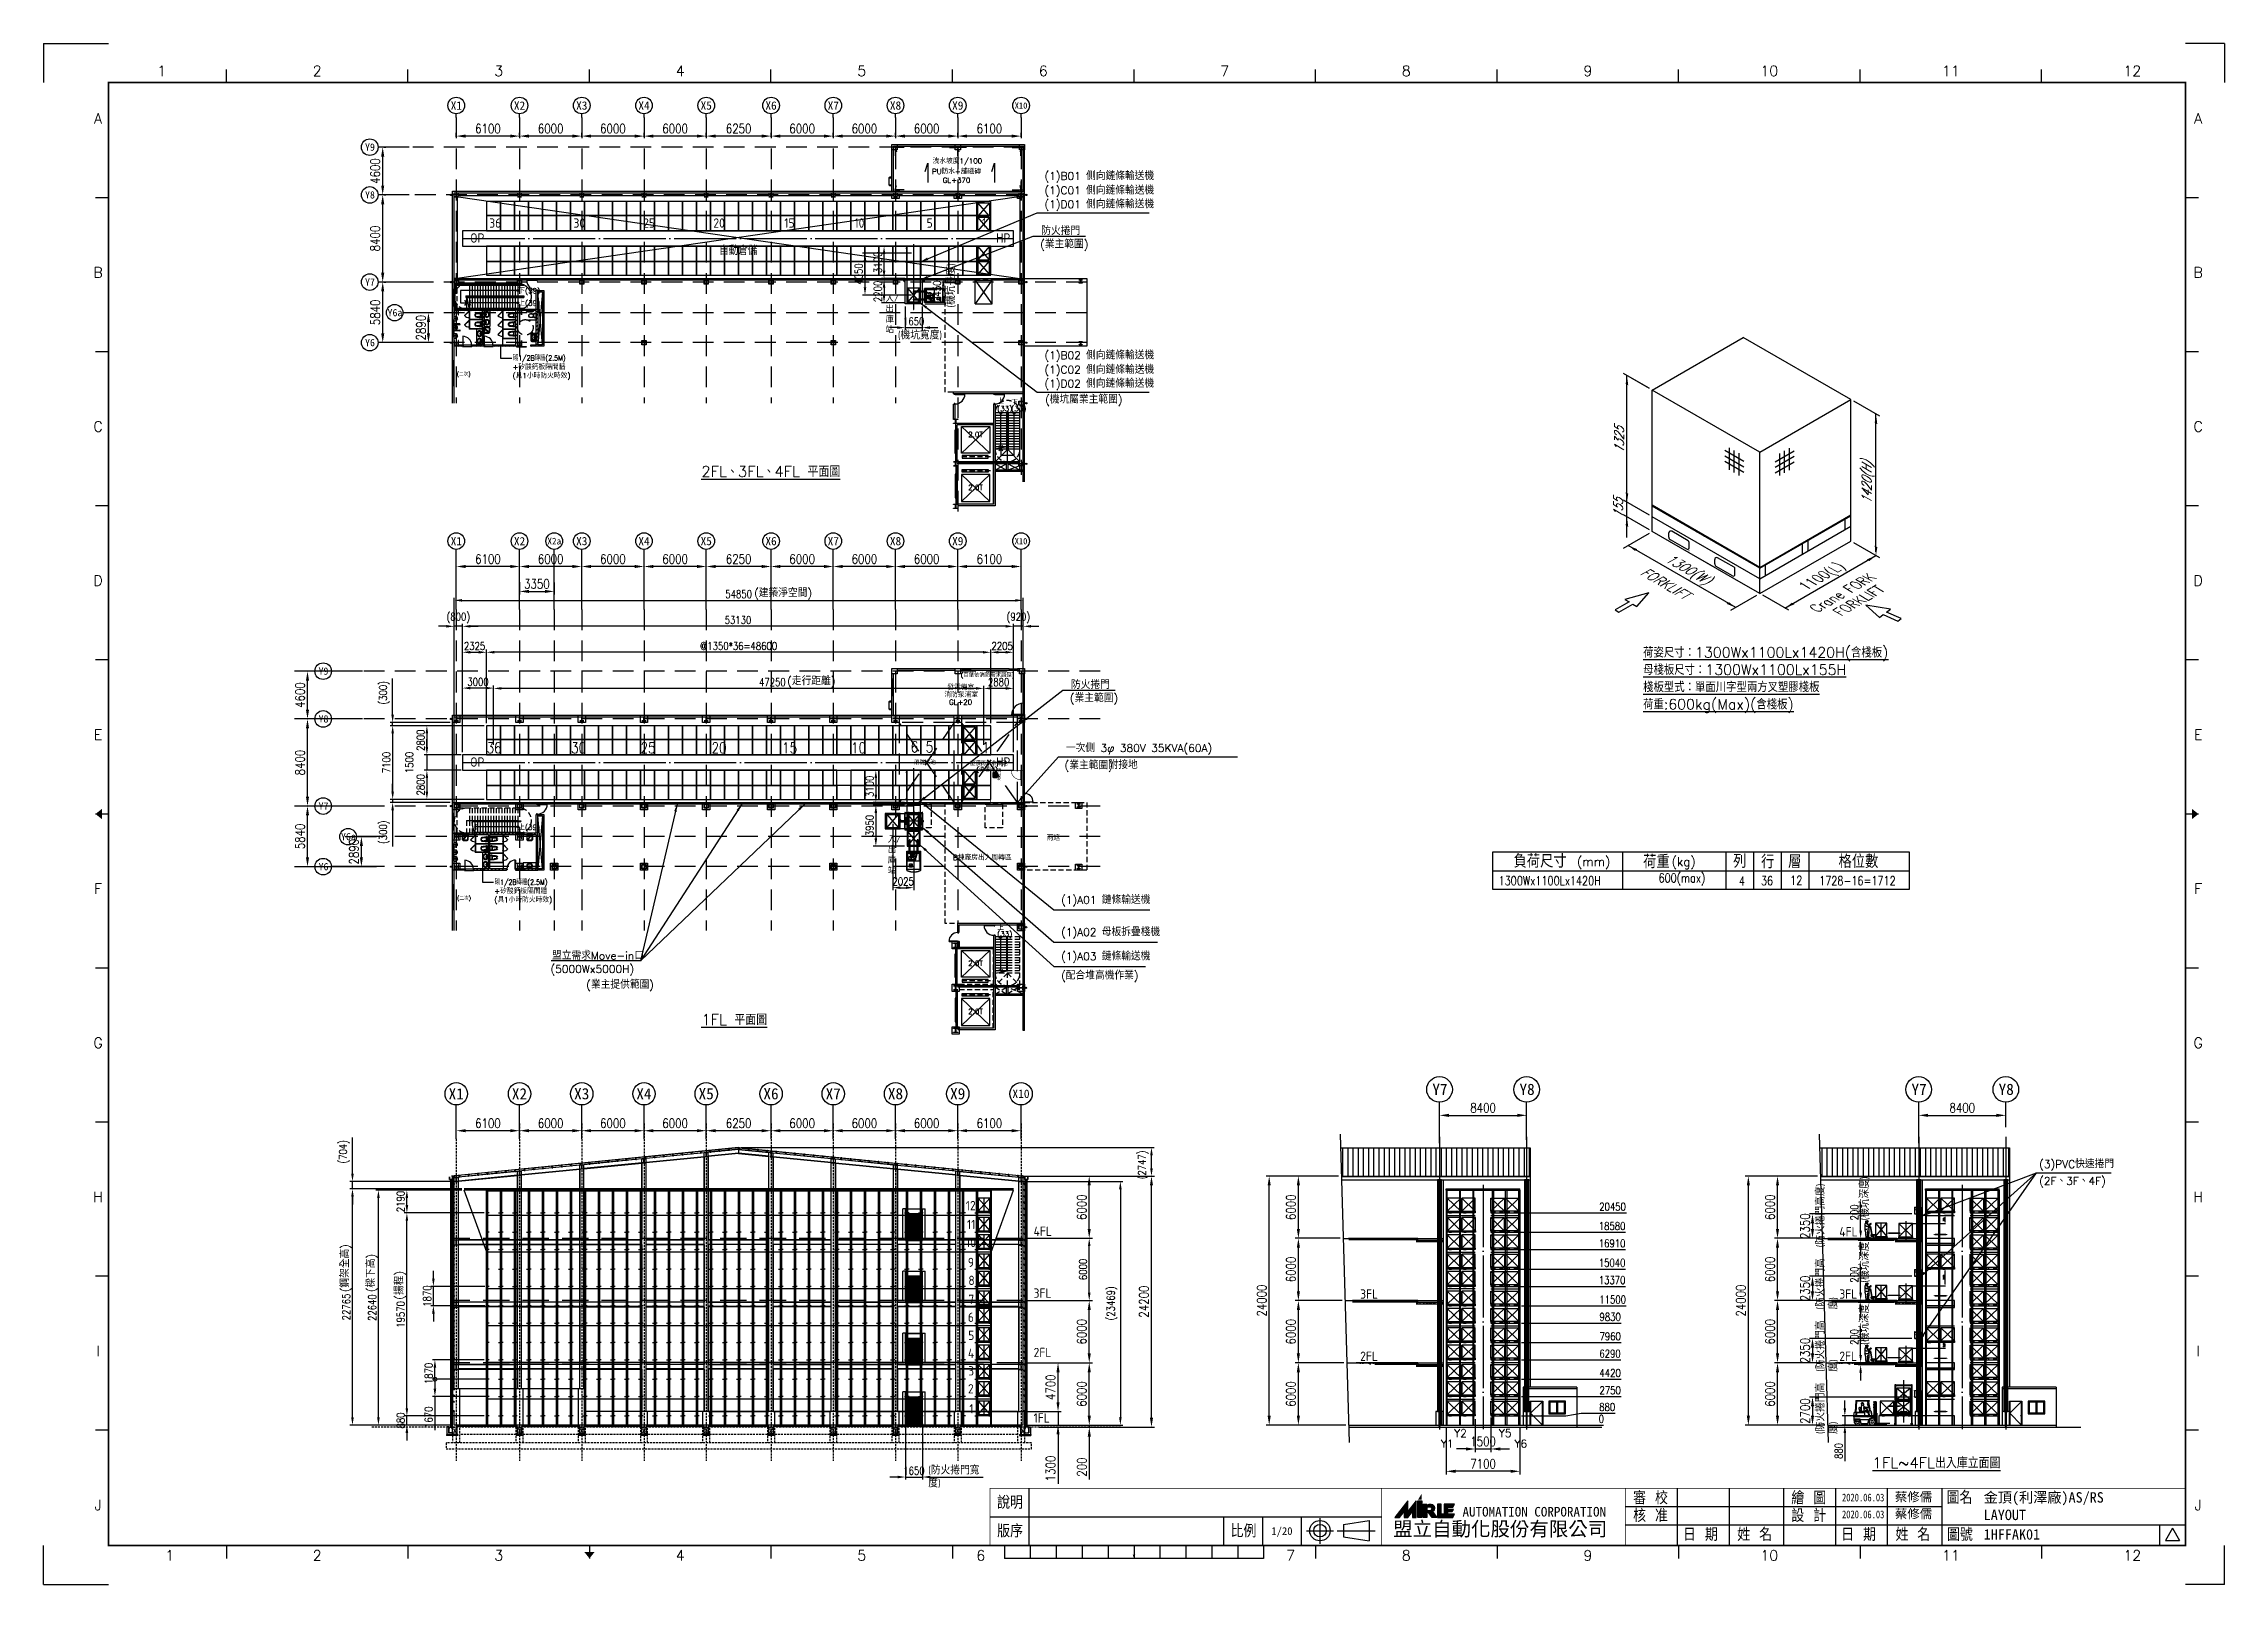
# Model space of a CAD drawing. Extents: x 0 to 210250, y -124674 to 148500.
# Drawn here: x 0 to 210250, y 0 to 148500 of the extents above; entities that cross this region are included whole.
import ezdxf
from ezdxf.enums import TextEntityAlignment as Align

# ---------------------------------------------------------------- set-up
doc = ezdxf.new("R2010")
doc.units = 0
doc.header["$LTSCALE"] = 400
doc.header["$PDSIZE"] = 2
for name, pattern in [('CEN', [17, 15, -1, 0, -1]), ('CENTER', [23, 20, -1, 1, -1]), ('CENTER4', [8, 5, -1, 1, -1]), ('CNS_DASHED', [2, 1, -1]), ('CNS_SOLID', [0]), ('DASHDOTX2', [0.8, 0.5, -0.1, 0.1, -0.1]), ('DASHED', [0.75, 0.5, -0.25]), ('DASHED2', [0.375, 0.25, -0.125]), ('DASHEDX2', [1.5, 1, -0.5]), ('HIDDEN', [9.525, 6.35, -3.175]), ('HIDDEN2', [0.1875, 0.125, -0.0625]), ('HIDDEN4', [2.5, 1.5, -1]), ('HIDDENX2', [0.75, 0.5, -0.25]), ('PHANTOM', [25, 20, -1, 1, -1, 1, -1])]:
    doc.linetypes.add(name, pattern=pattern)
doc.layers.get('0').update_dxf_attribs({"linetype": 'CONTINUOUS'})
doc.layers.get('DEFPOINTS').update_dxf_attribs({"linetype": 'CONTINUOUS'})
for name, color, linetype in [('02', 1, 'CONTINUOUS'), ('10', 10, 'CONTINUOUS'), ('11', 3, 'CONTINUOUS'), ('\\M+5B2E5\\M+5B0E5', 91, 'CONTINUOUS'), ('\\M+5BBAC\\M+5B9ECEGW25CA', 201, 'CONTINUOUS'), ('\\M+5BDC5\\M+5BCDC', 101, 'CONTINUOUS'), ('\\M+5BDD3\\M+5CDB7', 101, 'CONTINUOUS'), ('\\M+5BFF2\\M+5BCDC', 131, 'CONTINUOUS'), ('\\M+5C1AC\\M+5BDD3\\M+5D6A7\\M+5BCDC', 191, 'CONTINUOUS'), ('\\M+5C2C1\\M+5BBFA\\M+5C9ED', 81, 'CONTINUOUS'), ('\\M+5C4B8\\M+5D5BB\\M+5B0E5', 142, 'CONTINUOUS'), ('\\M+5C9FD\\M+5BDB5\\M+5CCA8\\M+5B5D7\\M+5BFF2', 233, 'CONTINUOUS'), ('ACQ5050', 210, 'CONTINUOUS'), ('ACQ50LB', 151, 'CONTINUOUS'), ('BEAM', 3, 'CONTINUOUS'), ('BFRAME', 6, 'CONTINUOUS'), ('C1', 1, 'CONTINUOUS'), ('C3', 3, 'CONTINUOUS'), ('C4', 4, 'CONTINUOUS'), ('C5', 5, 'CONTINUOUS'), ('C6', 6, 'CONTINUOUS'), ('CEN', 2, 'DASHDOTX2'), ('CENTER', 6, 'CEN'), ('COLUMN', 1, 'CONTINUOUS'), ('CV', 92, 'CONTINUOUS'), ('DE-DOOR', 5, 'CONTINUOUS'), ('DIM', 2, 'CONTINUOUS'), ('DOOR', 3, 'CONTINUOUS'), ('DTOILET', 4, 'CONTINUOUS'), ('FINISH', 3, 'CONTINUOUS'), ('NOTE', 6, 'CONTINUOUS'), ('OUT', 7, 'CONTINUOUS'), ('PAINT', 3, 'CONTINUOUS'), ('pallrt', 30, 'CONTINUOUS'), ('PHANTOM', 3, 'PHANTOM'), ('RAIN', 3, 'CONTINUOUS'), ('ROOF', 5, 'CONTINUOUS'), ('ROOF-1', 9, 'CONTINUOUS'), ('SECBEAM', 1, 'CONTINUOUS'), ('SECOND', 6, 'CONTINUOUS'), ('STAIR', 3, 'CONTINUOUS'), ('TEXT', 3, 'CONTINUOUS'), ('TOILET', 5, 'CONTINUOUS'), ('WALL', 2, 'CONTINUOUS'), ('WALL-8', 8, 'CONTINUOUS'), ('WALL2', 6, 'CONTINUOUS'), ('WATER', 5, 'CONTINUOUS'), ('WINDOW', 3, 'CONTINUOUS'), ('WINDOW1', 7, 'CONTINUOUS'), ('WINDOWP', 4, 'CONTINUOUS'), ('地上盤', 7, 'CONTINUOUS'), ('地上盤_0', 7, 'CONTINUOUS'), ('地上盤_10', 7, 'CONTINUOUS'), ('地上盤_11', 7, 'CONTINUOUS'), ('地上盤_14', 7, 'CONTINUOUS'), ('地上盤_3', 7, 'CONTINUOUS'), ('地上盤_5', 7, 'CONTINUOUS'), ('地上盤_6', 7, 'CONTINUOUS'), ('地上盤_8', 7, 'CONTINUOUS'), ('外牙植釘-M6X15L', 7, 'CONTINUOUS'), ('欄杆', 30, 'CONTINUOUS')]:
    doc.layers.add(name, color=color, linetype=linetype)
doc.layers.add('\\M+5BDC5\\M+5CCE3', color=132, linetype='CONTINUOUS', lineweight=35)
doc.layers.add('M16', color=109, linetype='CONTINUOUS', lineweight=35)
doc.styles.add('AEH', font='SIMPLEX', dxfattribs={"bigfont": 'AE.SHX'})
doc.styles.add('CHINA', font='romans.shx', dxfattribs={"bigfont": 'chineset.shx'})
doc.styles.add('CHINESET', font='romans.shx', dxfattribs={"bigfont": 'chineset.shx'})
doc.styles.add('KAIU', font='kaiu.ttf')
doc.styles.add('LSP', font='SimSun.ttf')
doc.styles.add('ROMAND', font='romand')
doc.styles.add('ROMANS', font='romans.shx', dxfattribs={"width": 0.8})
doc.styles.get("Standard").update_dxf_attribs({"font": 'ISOCP.SHX', "bigfont": 'CHINESET.SHX'})
doc.dimstyles.new('AM_ISO', dxfattribs={"dimscale": 300, "dimtxt": 3.5, "dimasz": 3.5, "dimexe": 1, "dimexo": 1, "dimgap": 1.5, "dimtad": 1, "dimdsep": 46, "dimtxsty": 'Standard', "dimcen": 0, "dimclrd": 256, "dimclre": 256, "dimclrt": 256, "dimadec": 0, "dimazin": 2, "dimtp": 0.1, "dimtm": 0.1, "dimtfac": 0.71, "dimtmove": 0, "dimatfit": 3, "dimfxl": 0, "dimlwd": -1, "dimlwe": -1, "dimarcsym": 0})
doc.dimstyles.new('AM_ISO$6', dxfattribs={"dimscale": 300, "dimtxt": 3.5, "dimasz": 3.5, "dimexe": 1, "dimexo": 1, "dimgap": 1.5, "dimtad": 0, "dimdsep": 46, "dimtxsty": 'Standard', "dimcen": 0, "dimclrd": 256, "dimclre": 256, "dimclrt": 256, "dimadec": 0, "dimazin": 2, "dimtp": 0.1, "dimtm": 0.1, "dimtfac": 0.71, "dimtmove": 0, "dimatfit": 3, "dimfxl": 0, "dimlwd": -1, "dimlwe": -1, "dimarcsym": 0})
doc.dimstyles.new('AM_ISO$7', dxfattribs={"dimscale": 300, "dimtxt": 3.5, "dimasz": 3.5, "dimexe": 1, "dimexo": 1, "dimgap": 1.5, "dimtad": 1, "dimdsep": 46, "dimtxsty": 'Standard', "dimcen": 0, "dimclrd": 256, "dimclre": 256, "dimclrt": 256, "dimadec": 0, "dimazin": 2, "dimtp": 0.1, "dimtm": 0.1, "dimtfac": 0.71, "dimtmove": 0, "dimatfit": 3, "dimfxl": 0, "dimlwd": -1, "dimlwe": -1, "dimarcsym": 0})

msp = doc.modelspace()

# ---------------------------------------------------------------- texts
at = {"insert": (81169.947, 124215.171), "char_height": 600, "attachment_point": 1}
msp.add_mtext_dynamic_manual_height_columns('入/出庫站', width=1525.05053, gutter_width=4500, heights=[0], dxfattribs=at)
at = {"layer": '10', "style": 'CHINA'}
for s, p in [('一次側 3φ 380V 35KVA(60A)', (98557.963, 80228.096)), ('(業主範圍)', (98440.12, 78562.752)), ('附接地', (102672.845, 78605.778))]:
    msp.add_text(s, height=750, dxfattribs=at).set_placement(p)
at = {"layer": 'C1', "style": 'LSP', "width": 1}
for s, height, p in [('X1', 1080, (39778.372, 47281.682)), ('X2', 1080, (45878.372, 47281.682)), ('X3', 1080, (51878.372, 47281.682)), ('X4', 1080, (57878.372, 47281.682)), ('X5', 1080, (63878.372, 47281.682)), ('X6', 1080, (70128.372, 47281.682)), ('X7', 1080, (76128.372, 47281.682)), ('X8', 1080, (82128.372, 47281.682)), ('X9', 1080, (88128.372, 47281.682)), ('X10', 810, (94227.855, 47282.238)), ('Y7', 1080, (134621.723, 47709.316)), ('Y8', 1080, (143021.723, 47709.316)), ('Y7', 1080, (180816.495, 47709.316)), ('Y8', 1080, (189216.495, 47709.316))]:
    msp.add_text(s, height=height, dxfattribs=at).set_placement(p, align=Align.MIDDLE)
at = {"layer": 'DEFPOINTS', "color": 3, "char_height": 900, "attachment_point": 1}
for s, insert in [('OP', (41135.409, 130218.697)), ('HP', (91837.04, 130218.697))]:
    msp.add_mtext_dynamic_manual_height_columns(s, width=1450.26368, gutter_width=4500, heights=[0], dxfattribs=dict(at, insert=insert))
at = {"layer": 'DIM'}
for s, height, style, p in [('負荷尺寸', 1280, 'CHINESET', (144278.593, 69075.758)), ('(mm)', 853.3333, 'ROMANS', (149444.112, 69224.354)), ('荷重', 1280, 'CHINESET', (155495.385, 69016.825)), ('(kg)', 853.3333, 'ROMANS', (158117.704, 69225.379)), ('列', 1280, 'CHINESET', (163526.048, 69059.491)), ('行', 1280, 'CHINESET', (166220.483, 69012.558)), ('層', 1280, 'CHINESET', (168828.476, 69029.625)), ('格位數', 1280, 'CHINESET', (174969.653, 69042.425))]:
    msp.add_text(s, height=height, dxfattribs=dict(at, style=style)).set_placement(p, align=Align.CENTER)
at = {"layer": 'DIM', "attachment_point": 1}
for s, width, insert, char_height in [('\\pi182.68;36', 1400, (42779.605, 131658.873), 900), ('\\pi204.65;30', 1400, (50879.605, 131658.873), 900), ('\\pi174.93;25', 1400, (57629.605, 131658.873), 900), ('\\pi193.22;20', 1400, (64379.605, 131658.873), 900), ('\\pi276.36;15', 1400, (71129.605, 131658.873), 900), ('\\pi294.65;10', 1400, (77879.605, 131658.873), 900), ('\\pi501.36;5', 1400, (84629.605, 131658.873), 900), ('\\pi610;1', 1400, (89868.748, 131682.196), 900), ('(機坑寬度)', 5505.92344, (82362.803, 120754.184), 750), ('4FL', 1814.21478, (95440.982, 34480.851), 900), ('4FL', 1814.21478, (173124.069, 34434.542), 900), ('3FL', 1814.21478, (95440.982, 28519.823), 900), ('3FL', 1814.21478, (126929.298, 28434.542), 900), ('3FL', 1814.21478, (173124.069, 28434.542), 900), ('2FL', 1814.21478, (95440.982, 22799.233), 900), ('2FL', 1814.21478, (126929.298, 22434.542), 900), ('2FL', 1814.21478, (173124.069, 22434.542), 900), ('1FL', 1814.21478, (95440.982, 16488.654), 900), ('(防火捲門寬度)', 5505.92344, (85290.287, 11363.297), 750)]:
    msp.add_mtext_dynamic_manual_height_columns(s, width=width, gutter_width=4500, heights=[0], dxfattribs=dict(at, insert=insert, char_height=char_height))
at = {"layer": 'DIM', "attachment_point": 1, "rotation": 90}
for s, width, insert, char_height in [('(機坑長度)', 5505.92344, (87118.163, 123066.321), 750), ('(機坑深度)', 5505.92344, (175165.178, 35082.961), 800), ('(防火捲門高度)', 5951.27845, (170937.63, 32493.921), 750), ('(機坑深度)', 5505.92344, (175165.178, 29082.961), 800), ('(防火捲門高度)', 5753.23306, (170937.63, 26493.921), 750), ('(防火捲門高度)', 5760.2267, (170937.63, 20493.921), 750), ('(機坑深度)', 5505.92344, (175165.178, 23082.961), 800), ('(防火捲門高度)', 5597.6502, (170937.63, 14493.921), 750)]:
    msp.add_mtext_dynamic_manual_height_columns(s, width=width, gutter_width=4500, heights=[0], dxfattribs=dict(at, insert=insert, char_height=char_height))
at = {"layer": 'DIM', "insert": (154211.309, 90326.91), "char_height": 1000, "attachment_point": 1, "style": 'CHINESET'}
msp.add_mtext_dynamic_manual_height_columns('{\\L荷姿尺寸：1300Wx1100Lx1420H(含棧板)\\P母棧板尺寸：1300Wx1100Lx155H\\P棧板型式：單面川字型兩方叉塑膠棧板\\P荷重:600kg(Max)(含棧板)}', width=26438.84059, gutter_width=4500, heights=[0], dxfattribs=at)
at = {"layer": 'NOTE', "style": 'CHINA'}
for s, p in [('(1)B01 側向鏈條輸送機', (96489.156, 135367.695)), ('(1)C01 側向鏈條輸送機', (96489.156, 133975.965)), ('(1)D01 側向鏈條輸送機', (96489.156, 132641.431)), ('防火捲門', (96184.589, 130063.012)), ('(業主範圍)', (96077.456, 128783.48)), ('(1)B02 側向鏈條輸送機', (96489.156, 118084.741)), ('(1)C02 側向鏈條輸送機', (96489.156, 116693.011)), ('(1)D02 側向鏈條輸送機', (96489.156, 115358.477)), ('(機坑屬業主範圍)', (96551.527, 113818.987)), ('(建築淨空間)', (68497.228, 95174.595)), ('(走行距離)', (71690.89, 86682.213)), ('防火捲門', (99050.259, 86317.705)), ('(業主範圍)', (98943.127, 85038.174)), ('(1)A01 鏈條輸送機', (98096.45, 65596.586)), ('(1)A02 母板拆疊棧機', (98096.45, 62488.248)), ('盟立需求Move-in口 ', (49021.604, 60214.302)), ('(1)A03 鏈條輸送機', (98096.45, 60153.914)), ('(5000Wx5000H)', (48876.236, 58934.771)), ('(配合堆高機作業)', (98096.45, 58307.157)), ('(業主提供範圍)', (52321.425, 57419.615)), ('(3)PVC快速捲門', (192387.828, 40126.947)), ('(2F、3F、4F)', (192387.828, 38500.564)), ('Y2', (135988.084, 14197.655)), ('Y5', (140282.892, 14197.655)), ('Y1', (134707.834, 13183.631)), ('Y6', (141821.2, 13183.631))]:
    msp.add_text(s, height=750, dxfattribs=at).set_placement(p)
at = {"layer": 'NOTE', "linetype": 'ByBlock', "style": 'ROMAND'}
for s, rotation, oblique, width, p in [('1325', 90, 30, 0.8, (151899.53, 110267.926)), ('155', 90, 30, 0.8, (151806.151, 103699.9)), ('FORKLIFT', 330, 30, 0.9, (156261.623, 96514.019)), ('Crane FORK', 30, 330, 0.9, (173683.768, 95715.305)), ('FORKLIFT', 30, 330, 0.9, (175243.928, 94959.002))]:
    msp.add_text(s, height=921.0811, rotation=rotation, dxfattribs=dict(at, oblique=oblique, width=width)).set_placement(p, align=Align.MIDDLE)
at = {"layer": 'NOTE', "style": 'CHINA'}
for s, height, p in [('地上盤', 300, (92296.198, 77485.113)), ('(鋼架全高)', 750, (29444.955, 28150.022)), ('(樑下高)', 750, (31944.955, 28150.022)), ('(揚程)', 750, (34671.432, 27440.038))]:
    msp.add_text(s, height=height, rotation=90, dxfattribs=at).set_placement(p)
at = {"layer": 'NOTE', "char_height": 1050, "attachment_point": 1, "line_spacing_factor": 0.466667, "style": 'CHINA'}
for s, insert in [('{\\L2FL、3FL、4FL 平面圖}', (63405.132, 107784.33)), ('{\\L1FL 平面圖}', (63405.132, 54960.081)), ('{\\L 1FL~4FL出入庫立面圖}', (175606.279, 12240.961))]:
    msp.add_mtext_dynamic_manual_height_columns(s, width=29752.28178, gutter_width=4500, heights=[0], dxfattribs=dict(at, insert=insert))
at = {"layer": 'NOTE', "attachment_point": 1, "style": 'ROMANS'}
for s, insert, char_height in [('1300Wx1100Lx1420H', (140277.074, 68245.724), 853.33333), ('600(max)', (155695.672, 68509.621), 853.3333), ('4', (163435.348, 68217.711), 853.333), ('36', (165570.504, 68245.724), 853.3333), ('12', (168384.598, 68282.373), 853.3333), ('1728-16=1712', (171188.154, 68245.724), 853.33333)]:
    msp.add_mtext_dynamic_manual_height_columns(s, width=27871.93881, gutter_width=4500, heights=[0], dxfattribs=dict(at, insert=insert, char_height=char_height))
at = {"layer": 'WINDOWP', "linetype": 'ByBlock', "style": 'ROMAND'}
for s, rotation, oblique, width, p in [('1420(H)', 90, 30, 0.8, (175817.471, 106164.743)), ('1300(W)', 330, 30, 0.9, (158492.252, 97816.887)), ('1100(L)', 30, 330, 0.9, (171685.879, 97253.693))]:
    msp.add_text(s, height=921.0811, rotation=rotation, dxfattribs=dict(at, oblique=oblique, width=width)).set_placement(p, align=Align.MIDDLE)

# ---------------------------------------------------------------- blocks, each defined once
blk = doc.blocks.new('*D118')
at = {"layer": 'DEFPOINTS', "color": 0, "transparency": 16777216}
for p in [(42709, 89839), (42709, 82761), (40384, 79961)]:
    blk.add_point(p, dxfattribs=at)
at = {"layer": 'DIM', "linetype": 'ByBlock', "transparency": 16777216}
for p, q in [((40384, 80211), (40384, 90089)), ((41134, 89839), (41959, 89839)), ((42709, 83011), (42709, 90089))]:
    blk.add_line(p, q, dxfattribs=at)
at = {"layer": 'DIM', "transparency": 16777216}
for points in [[(41134, 89964), (41134, 89714), (40384, 89839)], [(41959, 89964), (41959, 89714), (42709, 89839)]]:
    blk.add_solid(points, dxfattribs=at)
at = {"layer": 'DIM', "transparency": 16777216, "insert": (41547, 90439), "char_height": 750, "attachment_point": 5, "style": 'ROMANS'}
blk.add_mtext('2325', dxfattribs=at)
blk = doc.blocks.new('*D119')
at = {"layer": 'DEFPOINTS', "color": 0, "transparency": 16777216}
for p in [(42709, 89839), (42709, 82761), (91309, 82761)]:
    blk.add_point(p, dxfattribs=at)
at = {"layer": 'DIM', "linetype": 'ByBlock', "transparency": 16777216}
for p, q in [((42709, 83011), (42709, 90089)), ((90559, 89839), (43459, 89839)), ((91309, 83011), (91309, 90089))]:
    blk.add_line(p, q, dxfattribs=at)
at = {"layer": 'DIM', "transparency": 16777216}
for points in [[(43459, 89964), (43459, 89714), (42709, 89839)], [(90559, 89964), (90559, 89714), (91309, 89839)]]:
    blk.add_solid(points, dxfattribs=at)
at = {"layer": 'DIM', "transparency": 16777216, "insert": (67009, 90439), "char_height": 750, "attachment_point": 5, "style": 'ROMANS'}
blk.add_mtext('@1350*36=48600', dxfattribs=at)
blk = doc.blocks.new('*D120')
at = {"layer": 'DEFPOINTS', "color": 0, "transparency": 16777216}
for p in [(93514, 89839), (91309, 82761), (93514, 79960)]:
    blk.add_point(p, dxfattribs=at)
at = {"layer": 'DIM', "linetype": 'ByBlock', "transparency": 16777216}
for p, q in [((91309, 83011), (91309, 90089)), ((92059, 89839), (92764, 89839)), ((93514, 80210), (93514, 90089))]:
    blk.add_line(p, q, dxfattribs=at)
at = {"layer": 'DIM', "transparency": 16777216}
for points in [[(92059, 89964), (92059, 89714), (91309, 89839)], [(92764, 89964), (92764, 89714), (93514, 89839)]]:
    blk.add_solid(points, dxfattribs=at)
at = {"layer": 'DIM', "transparency": 16777216, "insert": (92412, 90439), "char_height": 750, "attachment_point": 5, "style": 'ROMANS'}
blk.add_mtext('2205', dxfattribs=at)
blk = doc.blocks.new('*D121')
at = {"layer": 'DEFPOINTS', "color": 0, "transparency": 16777216}
for p in [(93514, 92339), (94434, 83061), (93514, 79960)]:
    blk.add_point(p, dxfattribs=at)
at = {"layer": 'DIM', "linetype": 'ByBlock', "transparency": 16777216}
for p, q in [((93514, 80210), (93514, 92589)), ((94434, 83311), (94434, 92589)), ((92764, 92339), (92014, 92339)), ((94434, 92339), (93514, 92339)), ((95184, 92339), (95934, 92339))]:
    blk.add_line(p, q, dxfattribs=at)
at = {"layer": 'DIM', "transparency": 16777216}
for points in [[(92764, 92464), (92764, 92214), (93514, 92339)], [(95184, 92464), (95184, 92214), (94434, 92339)]]:
    blk.add_solid(points, dxfattribs=at)
at = {"layer": 'DIM', "transparency": 16777216, "insert": (93974, 93136), "char_height": 750, "attachment_point": 5, "style": 'ROMANS'}
blk.add_mtext('(920)', dxfattribs=at)
blk = doc.blocks.new('*D122')
at = {"layer": 'DEFPOINTS', "color": 0, "transparency": 16777216}
for p in [(40384, 92339), (40384, 79961), (93514, 79960)]:
    blk.add_point(p, dxfattribs=at)
at = {"layer": 'DIM', "linetype": 'ByBlock', "transparency": 16777216}
for p, q in [((40384, 80211), (40384, 92589)), ((93514, 80210), (93514, 92589)), ((92764, 92339), (41134, 92339))]:
    blk.add_line(p, q, dxfattribs=at)
at = {"layer": 'DIM', "transparency": 16777216}
for points in [[(41134, 92464), (41134, 92214), (40384, 92339)], [(92764, 92464), (92764, 92214), (93514, 92339)]]:
    blk.add_solid(points, dxfattribs=at)
at = {"layer": 'DIM', "transparency": 16777216, "insert": (66949, 92939), "char_height": 750, "attachment_point": 5, "style": 'ROMANS'}
blk.add_mtext('53130', dxfattribs=at)
blk = doc.blocks.new('*D123')
at = {"layer": 'DEFPOINTS', "color": 0, "transparency": 16777216}
for p in [(39584, 92339), (39584, 83061), (40384, 79961)]:
    blk.add_point(p, dxfattribs=at)
at = {"layer": 'DIM', "linetype": 'ByBlock', "transparency": 16777216}
for p, q in [((39584, 83311), (39584, 92589)), ((40384, 80211), (40384, 92589)), ((38834, 92339), (38084, 92339)), ((40384, 92339), (39584, 92339)), ((41134, 92339), (41884, 92339))]:
    blk.add_line(p, q, dxfattribs=at)
at = {"layer": 'DIM', "transparency": 16777216}
for points in [[(38834, 92464), (38834, 92214), (39584, 92339)], [(41134, 92464), (41134, 92214), (40384, 92339)]]:
    blk.add_solid(points, dxfattribs=at)
at = {"layer": 'DIM', "transparency": 16777216, "insert": (39984, 93136), "char_height": 750, "attachment_point": 5, "style": 'ROMANS'}
blk.add_mtext('(800)', dxfattribs=at)
blk = doc.blocks.new('*D124')
at = {"layer": 'DEFPOINTS', "color": 0, "transparency": 16777216}
for p in [(42709, 82761), (36952, 79961), (40504, 79961)]:
    blk.add_point(p, dxfattribs=at)
at = {"layer": 'DIM', "linetype": 'ByBlock', "transparency": 16777216}
for p, q in [((42459, 82761), (36702, 82761)), ((36952, 82011), (36952, 80711)), ((40254, 79961), (36702, 79961))]:
    blk.add_line(p, q, dxfattribs=at)
at = {"layer": 'DIM', "transparency": 16777216}
for points in [[(36827, 82011), (37077, 82011), (36952, 82761)], [(36827, 80711), (37077, 80711), (36952, 79961)]]:
    blk.add_solid(points, dxfattribs=at)
at = {"layer": 'DIM', "transparency": 16777216, "insert": (36352, 81361), "char_height": 750, "attachment_point": 5, "rotation": 90, "style": 'ROMANS'}
blk.add_mtext('2800', dxfattribs=at)
blk = doc.blocks.new('*D125')
at = {"layer": 'DEFPOINTS', "color": 0, "transparency": 16777216}
for p in [(40504, 79961), (36952, 78461), (40504, 78461)]:
    blk.add_point(p, dxfattribs=at)
at = {"layer": 'DIM', "linetype": 'ByBlock', "transparency": 16777216}
for p, q in [((40254, 79961), (36702, 79961)), ((36952, 80711), (36952, 81461)), ((36952, 79961), (36952, 78461)), ((40254, 78461), (36702, 78461)), ((36952, 77711), (36952, 76961))]:
    blk.add_line(p, q, dxfattribs=at)
at = {"layer": 'DIM', "transparency": 16777216}
for points in [[(36827, 80711), (37077, 80711), (36952, 79961)], [(36827, 77711), (37077, 77711), (36952, 78461)]]:
    blk.add_solid(points, dxfattribs=at)
at = {"layer": 'DIM', "transparency": 16777216, "insert": (35260, 79211), "char_height": 750, "attachment_point": 5, "rotation": 90, "style": 'ROMANS'}
blk.add_mtext('1500', dxfattribs=at)
blk = doc.blocks.new('*D126')
at = {"layer": 'DEFPOINTS', "color": 0, "transparency": 16777216}
for p in [(40504, 78461), (36952, 75661), (42709, 75661)]:
    blk.add_point(p, dxfattribs=at)
at = {"layer": 'DIM', "linetype": 'ByBlock', "transparency": 16777216}
for p, q in [((40254, 78461), (36702, 78461)), ((36952, 77711), (36952, 76411)), ((42459, 75661), (36702, 75661))]:
    blk.add_line(p, q, dxfattribs=at)
at = {"layer": 'DIM', "transparency": 16777216}
for points in [[(36827, 77711), (37077, 77711), (36952, 78461)], [(36827, 76411), (37077, 76411), (36952, 75661)]]:
    blk.add_solid(points, dxfattribs=at)
at = {"layer": 'DIM', "transparency": 16777216, "insert": (36352, 77061), "char_height": 750, "attachment_point": 5, "rotation": 90, "style": 'ROMANS'}
blk.add_mtext('2800', dxfattribs=at)
blk = doc.blocks.new('*D127')
at = {"layer": 'DEFPOINTS', "color": 0, "transparency": 16777216}
for p in [(42709, 82761), (33651, 75661), (42709, 75661)]:
    blk.add_point(p, dxfattribs=at)
at = {"layer": 'DIM', "linetype": 'ByBlock', "transparency": 16777216}
for p, q in [((42459, 82761), (33401, 82761)), ((33651, 82011), (33651, 76411)), ((42459, 75661), (33401, 75661))]:
    blk.add_line(p, q, dxfattribs=at)
at = {"layer": 'DIM', "transparency": 16777216}
for points in [[(33526, 82011), (33776, 82011), (33651, 82761)], [(33526, 76411), (33776, 76411), (33651, 75661)]]:
    blk.add_solid(points, dxfattribs=at)
at = {"layer": 'DIM', "transparency": 16777216, "insert": (33051, 79211), "char_height": 750, "attachment_point": 5, "rotation": 90, "style": 'ROMANS'}
blk.add_mtext('7100', dxfattribs=at)
blk = doc.blocks.new('*D128')
at = {"layer": 'DEFPOINTS', "color": 0, "transparency": 16777216}
for p in [(81716, 125719), (81027, 123519), (83289, 123519)]:
    blk.add_point(p, dxfattribs=at)
at = {"layer": 'DIM', "linetype": 'ByBlock', "transparency": 16777216}
for p, q in [((81466, 125719), (80777, 125719)), ((81027, 124969), (81027, 124269)), ((83039, 123519), (80777, 123519))]:
    blk.add_line(p, q, dxfattribs=at)
at = {"layer": 'DIM', "transparency": 16777216}
for points in [[(80902, 124969), (81152, 124969), (81027, 125719)], [(80902, 124269), (81152, 124269), (81027, 123519)]]:
    blk.add_solid(points, dxfattribs=at)
at = {"layer": 'DIM', "transparency": 16777216, "insert": (80427, 124619), "char_height": 750, "attachment_point": 5, "rotation": 90, "style": 'ROMANS'}
blk.add_mtext('2200', dxfattribs=at)
blk = doc.blocks.new('*D129')
at = {"layer": 'DEFPOINTS', "color": 0, "transparency": 16777216}
for p in [(83914, 128319), (79189, 124269), (83914, 124269)]:
    blk.add_point(p, dxfattribs=at)
at = {"layer": 'DIM', "linetype": 'ByBlock', "transparency": 16777216}
for p, q in [((83664, 128319), (78939, 128319)), ((79189, 127569), (79189, 125019)), ((83664, 124269), (78939, 124269))]:
    blk.add_line(p, q, dxfattribs=at)
at = {"layer": 'DIM', "transparency": 16777216}
for points in [[(79064, 127569), (79314, 127569), (79189, 128319)], [(79064, 125019), (79314, 125019), (79189, 124269)]]:
    blk.add_solid(points, dxfattribs=at)
at = {"layer": 'DIM', "transparency": 16777216, "insert": (78589, 126294), "char_height": 750, "attachment_point": 5, "rotation": 90, "style": 'ROMANS'}
blk.add_mtext('4050', dxfattribs=at)
blk = doc.blocks.new('*D130')
at = {"layer": 'DEFPOINTS', "color": 0, "transparency": 16777216}
for p in [(94434, 94839), (39584, 83061), (94434, 83061)]:
    blk.add_point(p, dxfattribs=at)
at = {"layer": 'DIM', "linetype": 'ByBlock', "transparency": 16777216}
for p, q in [((39584, 83311), (39584, 95089)), ((40334, 94839), (93684, 94839)), ((94434, 83311), (94434, 95089))]:
    blk.add_line(p, q, dxfattribs=at)
at = {"layer": 'DIM', "transparency": 16777216}
for points in [[(40334, 94964), (40334, 94714), (39584, 94839)], [(93684, 94964), (93684, 94714), (94434, 94839)]]:
    blk.add_solid(points, dxfattribs=at)
at = {"layer": 'DIM', "transparency": 16777216, "insert": (67009, 95439), "char_height": 750, "attachment_point": 5, "style": 'ROMANS'}
blk.add_mtext('54850', dxfattribs=at)
blk = doc.blocks.new('*D131')
at = {"layer": 'DEFPOINTS', "color": 0, "transparency": 16777216}
for p in [(83059, 123419), (84709, 123419), (84709, 121127)]:
    blk.add_point(p, dxfattribs=at)
at = {"layer": 'DIM', "linetype": 'ByBlock', "transparency": 16777216}
for p, q in [((83059, 123169), (83059, 120877)), ((84709, 123169), (84709, 120877)), ((82309, 121127), (81559, 121127)), ((83059, 121127), (84709, 121127)), ((85459, 121127), (86209, 121127))]:
    blk.add_line(p, q, dxfattribs=at)
at = {"layer": 'DIM', "transparency": 16777216}
for points in [[(82309, 121252), (82309, 121002), (83059, 121127)], [(85459, 121252), (85459, 121002), (84709, 121127)]]:
    blk.add_solid(points, dxfattribs=at)
at = {"layer": 'DIM', "transparency": 16777216, "insert": (83884, 121727), "char_height": 750, "attachment_point": 5, "style": 'ROMANS'}
blk.add_mtext('1650', dxfattribs=at)
blk = doc.blocks.new('*D132')
at = {"layer": 'DEFPOINTS', "color": 0, "transparency": 16777216}
for p in [(84739, 125869), (86740, 125869), (84709, 123419)]:
    blk.add_point(p, dxfattribs=at)
at = {"layer": 'DIM', "linetype": 'ByBlock', "transparency": 16777216}
for p, q in [((84989, 125869), (86990, 125869)), ((86740, 124169), (86740, 125119)), ((84959, 123419), (86990, 123419))]:
    blk.add_line(p, q, dxfattribs=at)
at = {"layer": 'DIM', "transparency": 16777216}
for points in [[(86615, 125119), (86865, 125119), (86740, 125869)], [(86615, 124169), (86865, 124169), (86740, 123419)]]:
    blk.add_solid(points, dxfattribs=at)
at = {"layer": 'DIM', "transparency": 16777216, "insert": (86140, 124644), "char_height": 750, "attachment_point": 5, "rotation": 90, "style": 'ROMANS'}
blk.add_mtext('2450', dxfattribs=at)
blk = doc.blocks.new('*D66')
at = {"layer": 'DEFPOINTS', "color": 0, "transparency": 16777216}
for p in [(88134, 43725), (88134, 43359), (94234, 43359)]:
    blk.add_point(p, dxfattribs=at)
at = {"layer": 'DIM', "linetype": 'ByBlock', "transparency": 16777216}
for p, q in [((88134, 43659), (88134, 44025)), ((93334, 43725), (89034, 43725)), ((94234, 43659), (94234, 44025))]:
    blk.add_line(p, q, dxfattribs=at)
at = {"layer": 'DIM', "transparency": 16777216}
for points in [[(89034, 43875), (89034, 43575), (88134, 43725)], [(93334, 43875), (93334, 43575), (94234, 43725)]]:
    blk.add_solid(points, dxfattribs=at)
at = {"layer": 'DIM', "transparency": 16777216, "insert": (91184, 44445), "char_height": 900, "attachment_point": 5, "style": 'ROMANS'}
blk.add_mtext('6100', dxfattribs=at)
blk = doc.blocks.new('*D67')
at = {"layer": 'DEFPOINTS', "color": 0, "transparency": 16777216}
for p in [(82134, 43725), (82134, 43359), (88134, 43359)]:
    blk.add_point(p, dxfattribs=at)
at = {"layer": 'DIM', "linetype": 'ByBlock', "transparency": 16777216}
for p, q in [((82134, 43659), (82134, 44025)), ((87234, 43725), (83034, 43725)), ((88134, 43659), (88134, 44025))]:
    blk.add_line(p, q, dxfattribs=at)
at = {"layer": 'DIM', "transparency": 16777216}
for points in [[(83034, 43875), (83034, 43575), (82134, 43725)], [(87234, 43875), (87234, 43575), (88134, 43725)]]:
    blk.add_solid(points, dxfattribs=at)
at = {"layer": 'DIM', "transparency": 16777216, "insert": (85134, 44445), "char_height": 900, "attachment_point": 5, "style": 'ROMANS'}
blk.add_mtext('6000', dxfattribs=at)
blk = doc.blocks.new('*D68')
at = {"layer": 'DEFPOINTS', "color": 0, "transparency": 16777216}
for p in [(76134, 43725), (76134, 43359), (82134, 43359)]:
    blk.add_point(p, dxfattribs=at)
at = {"layer": 'DIM', "linetype": 'ByBlock', "transparency": 16777216}
for p, q in [((76134, 43659), (76134, 44025)), ((81234, 43725), (77034, 43725)), ((82134, 43659), (82134, 44025))]:
    blk.add_line(p, q, dxfattribs=at)
at = {"layer": 'DIM', "transparency": 16777216}
for points in [[(77034, 43875), (77034, 43575), (76134, 43725)], [(81234, 43875), (81234, 43575), (82134, 43725)]]:
    blk.add_solid(points, dxfattribs=at)
at = {"layer": 'DIM', "transparency": 16777216, "insert": (79134, 44445), "char_height": 900, "attachment_point": 5, "style": 'ROMANS'}
blk.add_mtext('6000', dxfattribs=at)
blk = doc.blocks.new('*D69')
at = {"layer": 'DEFPOINTS', "color": 0, "transparency": 16777216}
for p in [(70134, 43725), (70134, 43359), (76134, 43359)]:
    blk.add_point(p, dxfattribs=at)
at = {"layer": 'DIM', "linetype": 'ByBlock', "transparency": 16777216}
for p, q in [((70134, 43659), (70134, 44025)), ((75234, 43725), (71034, 43725)), ((76134, 43659), (76134, 44025))]:
    blk.add_line(p, q, dxfattribs=at)
at = {"layer": 'DIM', "transparency": 16777216}
for points in [[(71034, 43875), (71034, 43575), (70134, 43725)], [(75234, 43875), (75234, 43575), (76134, 43725)]]:
    blk.add_solid(points, dxfattribs=at)
at = {"layer": 'DIM', "transparency": 16777216, "insert": (73134, 44445), "char_height": 900, "attachment_point": 5, "style": 'ROMANS'}
blk.add_mtext('6000', dxfattribs=at)
blk = doc.blocks.new('*D70')
at = {"layer": 'DEFPOINTS', "color": 0, "transparency": 16777216}
for p in [(63884, 43725), (63884, 43359), (70134, 43359)]:
    blk.add_point(p, dxfattribs=at)
at = {"layer": 'DIM', "linetype": 'ByBlock', "transparency": 16777216}
for p, q in [((63884, 43659), (63884, 44025)), ((69234, 43725), (64784, 43725)), ((70134, 43659), (70134, 44025))]:
    blk.add_line(p, q, dxfattribs=at)
at = {"layer": 'DIM', "transparency": 16777216}
for points in [[(64784, 43875), (64784, 43575), (63884, 43725)], [(69234, 43875), (69234, 43575), (70134, 43725)]]:
    blk.add_solid(points, dxfattribs=at)
at = {"layer": 'DIM', "transparency": 16777216, "insert": (67009, 44445), "char_height": 900, "attachment_point": 5, "style": 'ROMANS'}
blk.add_mtext('6250', dxfattribs=at)
blk = doc.blocks.new('*D71')
at = {"layer": 'DEFPOINTS', "color": 0, "transparency": 16777216}
for p in [(57884, 43725), (57884, 43359), (63884, 43359)]:
    blk.add_point(p, dxfattribs=at)
at = {"layer": 'DIM', "linetype": 'ByBlock', "transparency": 16777216}
for p, q in [((57884, 43659), (57884, 44025)), ((62984, 43725), (58784, 43725)), ((63884, 43659), (63884, 44025))]:
    blk.add_line(p, q, dxfattribs=at)
at = {"layer": 'DIM', "transparency": 16777216}
for points in [[(58784, 43875), (58784, 43575), (57884, 43725)], [(62984, 43875), (62984, 43575), (63884, 43725)]]:
    blk.add_solid(points, dxfattribs=at)
at = {"layer": 'DIM', "transparency": 16777216, "insert": (60884, 44445), "char_height": 900, "attachment_point": 5, "style": 'ROMANS'}
blk.add_mtext('6000', dxfattribs=at)
blk = doc.blocks.new('*D72')
at = {"layer": 'DEFPOINTS', "color": 0, "transparency": 16777216}
for p in [(51884, 43725), (51884, 43359), (57884, 43359)]:
    blk.add_point(p, dxfattribs=at)
at = {"layer": 'DIM', "linetype": 'ByBlock', "transparency": 16777216}
for p, q in [((51884, 43659), (51884, 44025)), ((56984, 43725), (52784, 43725)), ((57884, 43659), (57884, 44025))]:
    blk.add_line(p, q, dxfattribs=at)
at = {"layer": 'DIM', "transparency": 16777216}
for points in [[(52784, 43875), (52784, 43575), (51884, 43725)], [(56984, 43875), (56984, 43575), (57884, 43725)]]:
    blk.add_solid(points, dxfattribs=at)
at = {"layer": 'DIM', "transparency": 16777216, "insert": (54884, 44445), "char_height": 900, "attachment_point": 5, "style": 'ROMANS'}
blk.add_mtext('6000', dxfattribs=at)
blk = doc.blocks.new('*D73')
at = {"layer": 'DEFPOINTS', "color": 0, "transparency": 16777216}
for p in [(45884, 43725), (45884, 43359), (51884, 43359)]:
    blk.add_point(p, dxfattribs=at)
at = {"layer": 'DIM', "linetype": 'ByBlock', "transparency": 16777216}
for p, q in [((45884, 43659), (45884, 44025)), ((50984, 43725), (46784, 43725)), ((51884, 43659), (51884, 44025))]:
    blk.add_line(p, q, dxfattribs=at)
at = {"layer": 'DIM', "transparency": 16777216}
for points in [[(46784, 43875), (46784, 43575), (45884, 43725)], [(50984, 43875), (50984, 43575), (51884, 43725)]]:
    blk.add_solid(points, dxfattribs=at)
at = {"layer": 'DIM', "transparency": 16777216, "insert": (48884, 44445), "char_height": 900, "attachment_point": 5, "style": 'ROMANS'}
blk.add_mtext('6000', dxfattribs=at)
blk = doc.blocks.new('*D74')
at = {"layer": 'DEFPOINTS', "color": 0, "transparency": 16777216}
for p in [(39784, 43725), (39784, 43359), (45884, 43359)]:
    blk.add_point(p, dxfattribs=at)
at = {"layer": 'DIM', "linetype": 'ByBlock', "transparency": 16777216}
for p, q in [((39784, 43659), (39784, 44025)), ((44984, 43725), (40684, 43725)), ((45884, 43659), (45884, 44025))]:
    blk.add_line(p, q, dxfattribs=at)
at = {"layer": 'DIM', "transparency": 16777216}
for points in [[(40684, 43875), (40684, 43575), (39784, 43725)], [(44984, 43875), (44984, 43575), (45884, 43725)]]:
    blk.add_solid(points, dxfattribs=at)
at = {"layer": 'DIM', "transparency": 16777216, "insert": (42834, 44445), "char_height": 900, "attachment_point": 5, "style": 'ROMANS'}
blk.add_mtext('6100', dxfattribs=at)
blk = doc.blocks.new('*D75')
at = {"layer": 'DEFPOINTS', "color": 0, "transparency": 16777216}
for p in [(94434, 15352), (95678, 16652), (97801, 16652)]:
    blk.add_point(p, dxfattribs=at)
at = {"layer": 'DIM', "linetype": 'ByBlock', "transparency": 16777216}
for p, q in [((97801, 17552), (97801, 18452)), ((94734, 15352), (98101, 15352)), ((95978, 16652), (98101, 16652)), ((97801, 16652), (97801, 15352)), ((97801, 14452), (97801, 9684))]:
    blk.add_line(p, q, dxfattribs=at)
at = {"layer": 'DIM', "transparency": 16777216}
for points in [[(97651, 17552), (97951, 17552), (97801, 16652)], [(97651, 14452), (97951, 14452), (97801, 15352)]]:
    blk.add_solid(points, dxfattribs=at)
at = {"layer": 'DIM', "transparency": 16777216, "insert": (97081, 11171), "char_height": 900, "attachment_point": 5, "rotation": 90, "style": 'ROMANS'}
blk.add_mtext('1300', dxfattribs=at)
blk = doc.blocks.new('*D76')
at = {"layer": 'DEFPOINTS', "color": 0, "transparency": 16777216}
for p in [(94434, 21352), (97801, 21352), (94584, 16652)]:
    blk.add_point(p, dxfattribs=at)
at = {"layer": 'DIM', "linetype": 'ByBlock', "transparency": 16777216}
for p, q in [((94734, 21352), (98101, 21352)), ((97801, 17552), (97801, 20452)), ((94884, 16652), (98101, 16652))]:
    blk.add_line(p, q, dxfattribs=at)
at = {"layer": 'DIM', "transparency": 16777216}
for points in [[(97651, 20452), (97951, 20452), (97801, 21352)], [(97651, 17552), (97951, 17552), (97801, 16652)]]:
    blk.add_solid(points, dxfattribs=at)
at = {"layer": 'DIM', "transparency": 16777216, "insert": (97081, 19002), "char_height": 900, "attachment_point": 5, "rotation": 90, "style": 'ROMANS'}
blk.add_mtext('4700', dxfattribs=at)
blk = doc.blocks.new('*D77')
at = {"layer": 'DEFPOINTS', "color": 0, "transparency": 16777216}
for p in [(94434, 15352), (95678, 15152), (100818, 15352)]:
    blk.add_point(p, dxfattribs=at)
at = {"layer": 'DIM', "linetype": 'ByBlock', "transparency": 16777216}
for p, q in [((100818, 16252), (100818, 17152)), ((94734, 15352), (101118, 15352)), ((95978, 15152), (101118, 15152)), ((100818, 15352), (100818, 15152)), ((100818, 14252), (100818, 10113))]:
    blk.add_line(p, q, dxfattribs=at)
at = {"layer": 'DIM', "transparency": 16777216}
for points in [[(100668, 16252), (100968, 16252), (100818, 15352)], [(100668, 14252), (100968, 14252), (100818, 15152)]]:
    blk.add_solid(points, dxfattribs=at)
at = {"layer": 'DIM', "transparency": 16777216, "insert": (100098, 11309), "char_height": 900, "attachment_point": 5, "rotation": 90, "style": 'ROMANS'}
blk.add_mtext('200', dxfattribs=at)
blk = doc.blocks.new('*D78')
at = {"layer": 'DEFPOINTS', "color": 0, "transparency": 16777216}
for p in [(94434, 21352), (100809, 21352), (94434, 15352)]:
    blk.add_point(p, dxfattribs=at)
at = {"layer": 'DIM', "linetype": 'ByBlock', "transparency": 16777216}
for p, q in [((94734, 21352), (101109, 21352)), ((100809, 16252), (100809, 20452)), ((94734, 15352), (101109, 15352))]:
    blk.add_line(p, q, dxfattribs=at)
at = {"layer": 'DIM', "transparency": 16777216}
for points in [[(100659, 20452), (100959, 20452), (100809, 21352)], [(100659, 16252), (100959, 16252), (100809, 15352)]]:
    blk.add_solid(points, dxfattribs=at)
at = {"layer": 'DIM', "transparency": 16777216, "insert": (100089, 18352), "char_height": 900, "attachment_point": 5, "rotation": 90, "style": 'ROMANS'}
blk.add_mtext('6000', dxfattribs=at)
blk = doc.blocks.new('*D79')
at = {"layer": 'DEFPOINTS', "color": 0, "transparency": 16777216}
for p in [(94434, 27352), (100809, 27352), (94434, 21352)]:
    blk.add_point(p, dxfattribs=at)
at = {"layer": 'DIM', "linetype": 'ByBlock', "transparency": 16777216}
for p, q in [((94734, 27352), (101109, 27352)), ((100809, 22252), (100809, 26452)), ((94734, 21352), (101109, 21352))]:
    blk.add_line(p, q, dxfattribs=at)
at = {"layer": 'DIM', "transparency": 16777216}
for points in [[(100659, 26452), (100959, 26452), (100809, 27352)], [(100659, 22252), (100959, 22252), (100809, 21352)]]:
    blk.add_solid(points, dxfattribs=at)
at = {"layer": 'DIM', "transparency": 16777216, "insert": (100089, 24352), "char_height": 900, "attachment_point": 5, "rotation": 90, "style": 'ROMANS'}
blk.add_mtext('6000', dxfattribs=at)
blk = doc.blocks.new('*D80')
at = {"layer": 'DEFPOINTS', "color": 0, "transparency": 16777216}
for p in [(94434, 33352), (100809, 33352), (94434, 27352)]:
    blk.add_point(p, dxfattribs=at)
at = {"layer": 'DIM', "linetype": 'ByBlock', "transparency": 16777216}
for p, q in [((94684, 33352), (101059, 33352)), ((100809, 28102), (100809, 32602)), ((94684, 27352), (101059, 27352))]:
    blk.add_line(p, q, dxfattribs=at)
at = {"layer": 'DIM', "transparency": 16777216}
for points in [[(100684, 32602), (100934, 32602), (100809, 33352)], [(100684, 28102), (100934, 28102), (100809, 27352)]]:
    blk.add_solid(points, dxfattribs=at)
at = {"layer": 'DIM', "transparency": 16777216, "insert": (100209, 30352), "char_height": 750, "attachment_point": 5, "rotation": 90, "style": 'ROMANS'}
blk.add_mtext('6000', dxfattribs=at)
blk = doc.blocks.new('*D81')
at = {"layer": 'DEFPOINTS', "color": 0, "transparency": 16777216}
for p in [(94434, 39352), (100809, 39352), (94434, 33352)]:
    blk.add_point(p, dxfattribs=at)
at = {"layer": 'DIM', "linetype": 'ByBlock', "transparency": 16777216}
for p, q in [((94734, 39352), (101109, 39352)), ((100809, 34252), (100809, 38452)), ((94734, 33352), (101109, 33352))]:
    blk.add_line(p, q, dxfattribs=at)
at = {"layer": 'DIM', "transparency": 16777216}
for points in [[(100659, 38452), (100959, 38452), (100809, 39352)], [(100659, 34252), (100959, 34252), (100809, 33352)]]:
    blk.add_solid(points, dxfattribs=at)
at = {"layer": 'DIM', "transparency": 16777216, "insert": (100089, 36352), "char_height": 900, "attachment_point": 5, "rotation": 90, "style": 'ROMANS'}
blk.add_mtext('6000', dxfattribs=at)
blk = doc.blocks.new('*D82')
at = {"layer": 'DEFPOINTS', "color": 0, "transparency": 16777216}
for p in [(67009, 42099), (106809, 42099), (94434, 39352)]:
    blk.add_point(p, dxfattribs=at)
at = {"layer": 'DIM', "linetype": 'ByBlock', "transparency": 16777216}
for p, q in [((67259, 42099), (107059, 42099)), ((106809, 40102), (106809, 41349)), ((94684, 39352), (107059, 39352))]:
    blk.add_line(p, q, dxfattribs=at)
at = {"layer": 'DIM', "transparency": 16777216}
for points in [[(106684, 41349), (106934, 41349), (106809, 42099)], [(106684, 40102), (106934, 40102), (106809, 39352)]]:
    blk.add_solid(points, dxfattribs=at)
at = {"layer": 'DIM', "transparency": 16777216, "insert": (106013, 40429), "char_height": 750, "attachment_point": 5, "rotation": 90, "style": 'ROMANS'}
blk.add_mtext('(2747)', dxfattribs=at)
blk = doc.blocks.new('*D83')
at = {"layer": 'DEFPOINTS', "color": 0, "transparency": 16777216}
for p in [(94434, 39352), (106809, 39352), (95678, 15152)]:
    blk.add_point(p, dxfattribs=at)
at = {"layer": 'DIM', "linetype": 'ByBlock', "transparency": 16777216}
for p, q in [((94734, 39352), (107109, 39352)), ((106809, 16052), (106809, 38452)), ((95978, 15152), (107109, 15152))]:
    blk.add_line(p, q, dxfattribs=at)
at = {"layer": 'DIM', "transparency": 16777216}
for points in [[(106659, 38452), (106959, 38452), (106809, 39352)], [(106659, 16052), (106959, 16052), (106809, 15152)]]:
    blk.add_solid(points, dxfattribs=at)
at = {"layer": 'DIM', "transparency": 16777216, "insert": (106089, 27252), "char_height": 900, "attachment_point": 5, "rotation": 90, "style": 'ROMANS'}
blk.add_mtext('24200', dxfattribs=at)
blk = doc.blocks.new('*D84')
at = {"layer": 'DEFPOINTS', "color": 0, "transparency": 16777216}
for p in [(94084, 38821), (94434, 15352), (103809, 15352)]:
    blk.add_point(p, dxfattribs=at)
at = {"layer": 'DIM', "linetype": 'ByBlock', "transparency": 16777216}
for p, q in [((94334, 38821), (104059, 38821)), ((103809, 38071), (103809, 16102)), ((94684, 15352), (104059, 15352))]:
    blk.add_line(p, q, dxfattribs=at)
at = {"layer": 'DIM', "transparency": 16777216}
for points in [[(103684, 38071), (103934, 38071), (103809, 38821)], [(103684, 16102), (103934, 16102), (103809, 15352)]]:
    blk.add_solid(points, dxfattribs=at)
at = {"layer": 'DIM', "transparency": 16777216, "insert": (103013, 27086), "char_height": 750, "attachment_point": 5, "rotation": 90, "style": 'ROMANS'}
blk.add_mtext('(23469)', dxfattribs=at)
blk = doc.blocks.new('*D85')
at = {"layer": 'DEFPOINTS', "color": 0, "transparency": 16777216}
for p in [(35023, 16232), (39434, 15352), (42739, 16232)]:
    blk.add_point(p, dxfattribs=at)
at = {"layer": 'DIM', "linetype": 'ByBlock', "transparency": 16777216}
for p, q in [((35023, 16982), (35023, 17732)), ((42489, 16232), (34773, 16232)), ((39184, 15352), (34773, 15352)), ((35023, 15352), (35023, 16232)), ((35023, 14602), (35023, 13852))]:
    blk.add_line(p, q, dxfattribs=at)
at = {"layer": 'DIM', "transparency": 16777216}
for points in [[(34898, 16982), (35148, 16982), (35023, 16232)], [(34898, 14602), (35148, 14602), (35023, 15352)]]:
    blk.add_solid(points, dxfattribs=at)
at = {"layer": 'DIM', "transparency": 16777216, "insert": (34423, 15792), "char_height": 750, "attachment_point": 5, "rotation": 90, "style": 'ROMANS'}
blk.add_mtext('880', dxfattribs=at)
blk = doc.blocks.new('*D86')
at = {"layer": 'DEFPOINTS', "color": 0, "transparency": 16777216}
for p in [(35023, 35802), (42739, 35802), (42739, 16232)]:
    blk.add_point(p, dxfattribs=at)
at = {"layer": 'DIM', "linetype": 'ByBlock', "transparency": 16777216}
for p, q in [((42489, 35802), (34773, 35802)), ((35023, 16982), (35023, 35052)), ((42489, 16232), (34773, 16232))]:
    blk.add_line(p, q, dxfattribs=at)
at = {"layer": 'DIM', "transparency": 16777216}
for points in [[(34898, 35052), (35148, 35052), (35023, 35802)], [(34898, 16982), (35148, 16982), (35023, 16232)]]:
    blk.add_solid(points, dxfattribs=at)
at = {"layer": 'DIM', "transparency": 16777216, "insert": (34423, 26017), "char_height": 750, "attachment_point": 5, "rotation": 90, "style": 'ROMANS'}
blk.add_mtext('19570', dxfattribs=at)
blk = doc.blocks.new('*D87')
at = {"layer": 'DEFPOINTS', "color": 0, "transparency": 16777216}
for p in [(35023, 37992), (40559, 37992), (42739, 35802)]:
    blk.add_point(p, dxfattribs=at)
at = {"layer": 'DIM', "linetype": 'ByBlock', "transparency": 16777216}
for p, q in [((40309, 37992), (34773, 37992)), ((42489, 35802), (34773, 35802)), ((35023, 36552), (35023, 37242))]:
    blk.add_line(p, q, dxfattribs=at)
at = {"layer": 'DIM', "transparency": 16777216}
for points in [[(34898, 37242), (35148, 37242), (35023, 37992)], [(34898, 36552), (35148, 36552), (35023, 35802)]]:
    blk.add_solid(points, dxfattribs=at)
at = {"layer": 'DIM', "transparency": 16777216, "insert": (34423, 36897), "char_height": 750, "attachment_point": 5, "rotation": 90, "style": 'ROMANS'}
blk.add_mtext('2190', dxfattribs=at)
blk = doc.blocks.new('*D88')
at = {"layer": 'DEFPOINTS', "color": 0, "transparency": 16777216}
for p in [(32278, 37992), (40559, 37992), (39434, 15352)]:
    blk.add_point(p, dxfattribs=at)
at = {"layer": 'DIM', "linetype": 'ByBlock', "transparency": 16777216}
for p, q in [((40309, 37992), (32028, 37992)), ((32278, 16102), (32278, 37242)), ((39184, 15352), (32028, 15352))]:
    blk.add_line(p, q, dxfattribs=at)
at = {"layer": 'DIM', "transparency": 16777216}
for points in [[(32153, 37242), (32403, 37242), (32278, 37992)], [(32153, 16102), (32403, 16102), (32278, 15352)]]:
    blk.add_solid(points, dxfattribs=at)
at = {"layer": 'DIM', "transparency": 16777216, "insert": (31678, 26672), "char_height": 750, "attachment_point": 5, "rotation": 90, "style": 'ROMANS'}
blk.add_mtext('22640', dxfattribs=at)
blk = doc.blocks.new('_DotSmall')
at = {"color": 0, "linetype": 'ByBlock', "const_width": 0.5}
blk.add_lwpolyline([(-0.0625, 0, 1), (0.0625, 0, 1)], format="xyb", close=True, dxfattribs=at)
blk = doc.blocks.new('*D89')
at = {"layer": 'DEFPOINTS', "color": 0, "transparency": 16777216}
for p in [(37727, 21642), (42739, 21642), (42739, 19772)]:
    blk.add_point(p, dxfattribs=at)
at = {"layer": 'DIM', "linetype": 'ByBlock', "transparency": 16777216}
for p, q in [((42489, 21642), (37477, 21642)), ((42489, 19772), (37477, 19772)), ((37727, 19772), (37727, 20892))]:
    blk.add_line(p, q, dxfattribs=at)
at = {"layer": 'DIM', "transparency": 16777216}
blk.add_solid([(37602, 20892), (37852, 20892), (37727, 21642)], dxfattribs=at)
at = {"layer": 'DIM', "transparency": 16777216, "xscale": 750, "yscale": 750, "zscale": 750, "rotation": 270}
blk.add_blockref('_DotSmall', (37727, 19772), dxfattribs=at)
at = {"layer": 'DIM', "transparency": 16777216, "insert": (37127, 20332), "char_height": 750, "attachment_point": 5, "rotation": 90, "style": 'ROMANS'}
blk.add_mtext('1870', dxfattribs=at)
blk = doc.blocks.new('*D90')
at = {"layer": 'DEFPOINTS', "color": 0, "transparency": 16777216}
for p in [(37579, 28722), (42789, 28722), (42789, 26852)]:
    blk.add_point(p, dxfattribs=at)
at = {"layer": 'DIM', "linetype": 'ByBlock', "transparency": 16777216}
for p, q in [((37579, 29472), (37579, 30222)), ((42539, 28722), (37329, 28722)), ((37579, 26852), (37579, 28722)), ((42539, 26852), (37329, 26852)), ((37579, 26102), (37579, 25352))]:
    blk.add_line(p, q, dxfattribs=at)
at = {"layer": 'DIM', "transparency": 16777216}
for points in [[(37454, 29472), (37704, 29472), (37579, 28722)], [(37454, 26102), (37704, 26102), (37579, 26852)]]:
    blk.add_solid(points, dxfattribs=at)
at = {"layer": 'DIM', "transparency": 16777216, "insert": (36979, 27787), "char_height": 750, "attachment_point": 5, "rotation": 90, "style": 'ROMANS'}
blk.add_mtext('1870', dxfattribs=at)
blk = doc.blocks.new('A$C1E807D91')
at = {"color": 0}
for p, q in [((-550, 1300), (550, 0)), ((-550, 0), (550, 1300))]:
    blk.add_line(p, q, dxfattribs=at)
blk.add_lwpolyline([(-550, 0), (550, 0), (550, 1300), (-550, 1300)], close=True, dxfattribs=at)
blk = doc.blocks.new('電動堆高機上視圖')
at = {"layer": 'PHANTOM'}
for p, q in [((-1419, 674), (426, 674)), ((-1319, 624), (-1319, -626)), ((-1319, 624), (-519, 624)), ((-1038, 343), (-1038, 193)), ((-996, 309), (-870, 355)), ((-996, 228), (-870, 182)), ((-519, 674), (-519, -676)), ((-519, 574), (326, 574)), ((95, 192), (39, 266)), ((95, 74), (39, 0)), ((210, 133), (302, 133)), ((236, 574), (236, 325)), ((266, 574), (266, 306)), ((296, 574), (296, 279)), ((326, 674), (326, 237)), ((326, 30), (326, -676)), ((426, 674), (426, -676)), ((426, 649), (426, -651)), ((426, 424), (1476, 424)), ((426, 324), (1476, 324)), ((-1419, -676), (426, -676)), ((-1319, -626), (-519, -626)), ((-519, -576), (326, -576)), ((236, -378), (0, -254)), ((236, -298), (26, -180)), ((236, -58), (236, -576)), ((266, -39), (266, -576)), ((296, -12), (296, -576)), ((426, -326), (1476, -326)), ((426, -426), (1476, -426))]:
    blk.add_line(p, q, dxfattribs=at)
for points in [[(-1109, 391), (-790, 391), (-790, 152), (-1109, 152)], [(-408, 419), (-471, 419), (-471, -164), (-408, -164)], [(-408, 419), (-98, 419), (-98, -164), (-408, -164)]]:
    blk.add_lwpolyline(points, close=True, dxfattribs=at)
for centre, radius in [((-262, 100), 122), ((137, 133), 184), ((137, 133), 165), ((137, 133), 72.4), ((0, -254), 18.3), ((26, -180), 18.3)]:
    blk.add_circle(centre, radius, dxfattribs=at)
for centre, radius, start, end in [((-20, -1), 1554, 154.24915, 205.75085), ((-98, 25), 300, 62.50559, 162.31939), ((0, 100), 385, 182.5931, 270), ((137, 133), 216, 297.37535, 62.62465), ((1476, 374), 50, 270, 90), ((1476, -376), 50, 270, 90)]:
    blk.add_arc(centre, radius, start, end, dxfattribs=at)
blk = doc.blocks.new('A$C67B95A34')
at = {"layer": '地上盤', "color": 7, "linetype": 'Continuous'}
for p, q in [((9, 233), (9, 215)), ((9, 215), (10, 215)), ((10, 215), (10, 233)), ((10, 215), (10, 215)), ((21, 245), (21, 245)), ((96, 233), (96, 215)), ((96, 215), (96, 233)), ((96, 215), (96, 215)), ((96, 215), (96, 215)), ((9, -215), (9, -233)), ((10, -215), (9, -215)), ((10, -215), (10, -215)), ((10, -233), (10, -215)), ((21, -245), (21, -245)), ((96, -215), (96, -215)), ((96, -233), (96, -215)), ((96, -215), (96, -233)), ((96, -215), (96, -215))]:
    blk.add_line(p, q, dxfattribs=at)
for centre, major_axis, start_param, end_param in [((21, 233), (0, 11.6), 0, 1.5707963), ((21, 233), (0, 11.6), 0, 1.5707963), ((108, 233), (0, 11.6), 0, 1.5707963), ((108, 233), (0, 11.6), 0, 1.5707963), ((21, -233), (0, -11.6), 4.712389, 6.2831853), ((21, -233), (0, -11.6), 4.712389, 6.2831853), ((108, -233), (0, -11.6), 4.712389, 6.2831853), ((108, -233), (0, -11.6), 4.712389, 6.2831853)]:
    blk.add_ellipse(centre, major_axis=major_axis, ratio=0.9948412, start_param=start_param, end_param=end_param, dxfattribs=at)
at = {"layer": '地上盤_0', "color": 7, "linetype": 'Continuous'}
for p, q in [((10, 216), (10, 233)), ((10, 216), (10, 216)), ((10, 215), (10, 216)), ((10, 215), (10, 215)), ((10, 215), (10, 215)), ((10, 215), (10, -215)), ((21, 245), (108, 245)), ((96, 233), (96, 216)), ((96, 216), (96, 215)), ((96, 216), (96, 216)), ((96, 215), (96, 215)), ((96, 215), (96, 215)), ((10, -215), (10, -215)), ((10, -215), (10, -215)), ((10, -215), (10, -215)), ((10, -233), (10, -215)), ((10, -215), (10, -215)), ((108, -245), (21, -245)), ((96, -215), (96, -233)), ((96, -215), (96, -215)), ((96, -215), (96, -215)), ((96, -215), (96, -215)), ((96, -215), (96, -215))]:
    blk.add_line(p, q, dxfattribs=at)
for centre, major_axis, start_param, end_param in [((21, 233), (0, -11.6), 3.1415927, 4.712389), ((108, 233), (0, -11.6), 3.1415927, 4.712389), ((21, -233), (0, 11.6), 1.5707963, 3.1415927), ((108, -233), (0, 11.6), 1.5707963, 3.1415927)]:
    blk.add_ellipse(centre, major_axis=major_axis, ratio=0.9948412, start_param=start_param, end_param=end_param, dxfattribs=at)
at = {"layer": '地上盤_10', "color": 7, "linetype": 'Continuous'}
for p, q in [((194, -101), (194, 201)), ((205, -101), (205, 201)), ((206, -101), (206, 201)), ((325, 238), (325, 238)), ((325, -238), (325, -238))]:
    blk.add_line(p, q, dxfattribs=at)
at = {"layer": '地上盤_11', "color": 7, "linetype": 'Continuous'}
for p, q in [((282, -138), (161, -138)), ((161, -218), (282, -218)), ((284, -138), (282, -138)), ((284, -218), (282, -218))]:
    blk.add_line(p, q, dxfattribs=at)
for centre, major_axis, start_param, end_param in [((161, -178), (0, 40), 0, 3.1415927), ((157, -178), (0, 11), 0.1085543, 3.0330383), ((172, -203), (0, 4.5), 0, 3.1415927), ((173, -153), (0, -4.5), 3.4096246, 6.0151534), ((173, -203), (0, 4.5), 0.2680319, 2.8735607), ((172, -203), (0, -4.5), 0, 3.1415927), ((230, -178), (0, 11), 0.1085675, 3.0330249), ((277, -178), (0, 11), 0.1085543, 3.0330383), ((282, -178), (0, -40), 0, 3.1415927), ((284, -178), (0, -40), 0, 3.1415927)]:
    blk.add_ellipse(centre, major_axis=major_axis, ratio=0.6427876, start_param=start_param, end_param=end_param, dxfattribs=at)
for centre, major_axis in [((155, -178), (0, 11)), ((171, -153), (0, -4.5)), ((229, -178), (0, 11)), ((275, -178), (0, 11))]:
    blk.add_ellipse(centre, major_axis=major_axis, ratio=0.6427876, dxfattribs=at)
at = {"layer": '地上盤_14', "color": 7, "linetype": 'Continuous'}
for p, q in [((97, 247), (98, 247)), ((97, 245), (97, 247)), ((98, 247), (226, 247)), ((226, 247), (227, 247)), ((227, 245), (227, 247)), ((97, -247), (97, -245)), ((97, -247), (98, -247)), ((98, -247), (226, -247)), ((226, -247), (227, -247)), ((227, -247), (227, -245))]:
    blk.add_line(p, q, dxfattribs=at)
at = {"layer": '地上盤_3', "color": 7, "linetype": 'Continuous'}
for p, q in [((96, 233), (96, -233)), ((100, 233), (100, 233)), ((100, 233), (100, 233)), ((102, 233), (100, 233)), ((108, 245), (111, 245)), ((110, 245), (110, 245)), ((110, 245), (110, 245)), ((111, 245), (322, 245)), ((111, 245), (111, 245)), ((290, 201), (144, 201)), ((144, 201), (144, -101)), ((145, 201), (145, -101)), ((290, -101), (290, 201)), ((326, 245), (322, 245)), ((326, 233), (324, 233)), ((324, 233), (324, 233)), ((324, 233), (324, 233)), ((325, 233), (324, 233)), ((325, 233), (325, 233)), ((325, 233), (326, 233)), ((326, 244), (326, 245)), ((326, 245), (326, 245)), ((366, 245), (326, 245)), ((326, 233), (326, 233)), ((327, 233), (326, 233)), ((327, 233), (326, 233)), ((327, 233), (327, 233)), ((374, 233), (374, -233)), ((100, -233), (100, -233)), ((100, -233), (100, -233)), ((102, -233), (100, -233)), ((108, -245), (111, -245)), ((110, -245), (110, -245)), ((110, -245), (110, -245)), ((111, -245), (322, -245)), ((111, -245), (111, -245)), ((144, -101), (290, -101)), ((326, -245), (322, -245)), ((326, -233), (324, -233)), ((324, -233), (324, -233)), ((325, -233), (324, -233)), ((324, -233), (324, -233)), ((325, -233), (325, -233)), ((325, -233), (326, -233)), ((326, -233), (326, -233)), ((327, -233), (326, -233)), ((327, -233), (326, -233)), ((326, -244), (326, -245)), ((326, -245), (326, -245)), ((366, -245), (326, -245)), ((327, -233), (327, -233))]:
    blk.add_line(p, q, dxfattribs=at)
for centre, radius, start, end in [((111, 227), 17.7, 90, 90.67929), ((349, 235), 24.4, 161.66788, 184.88632), ((349, 236), 24, 162.85093, 185.06583), ((474, 237), 148, 176.72644, 181.2116), ((310, 247), 16.6, 344.47289, 351.58128), ((111, -227), 17.7, 269.32071, 270), ((502, -236), 176, 179.14499, 182.91697), ((310, -247), 16.6, 8.41872, 15.52711)]:
    blk.add_arc(centre, radius, start, end, dxfattribs=at)
for centre, major_axis, ratio, start_param, end_param in [((108, 233), (0, -11.6), 0.9948412, 3.1415927, 4.712389), ((111, 233), (0, 11.6), 0.9948412, 0.1002233, 1.5707963), ((111, 233), (0, 10), 0.9948412, 0.7887901, 1.5707963), ((111, 233), (0, 11.6), 0.7660445, 0.0146363, 1.5707963), ((111, 233), (0, 11.6), 0.9976688, 0.0000308, 0.1001369), ((366, 233), (0, 11.6), 0.642444, 4.712389, 6.2831853), ((108, -233), (0, 11.6), 0.9948412, 1.5707963, 3.1415927), ((111, -233), (0, 11.6), 0.9948412, 1.5707963, 3.0413694), ((111, -233), (0, -10), 0.9948412, 4.712389, 5.4943958), ((111, -233), (0, 11.6), 0.7660445, 1.5707963, 3.1269563), ((111, -233), (0, -11.6), 0.9976688, 6.1830485, 6.2831545), ((366, -233), (0, -11.6), 0.642444, 0, 1.5707963)]:
    blk.add_ellipse(centre, major_axis=major_axis, ratio=ratio, start_param=start_param, end_param=end_param, dxfattribs=at)
for points, knots in [([(326, 245), (326, 245), (326, 245), (326, 245), (326, 245), (326, 245), (326, 245), (326, 245), (326, 245), (326, 245), (326, 245), (325, 244), (325, 244), (325, 242), (325, 242), (325, 241), (324, 241), (324, 241), (324, 240), (324, 240), (324, 239), (324, 238), (324, 238), (324, 237), (324, 237), (324, 237), (324, 237), (324, 236), (324, 236), (324, 235), (324, 235), (324, 235), (324, 235), (324, 235), (324, 234), (324, 234), (324, 234), (324, 234), (324, 233), (324, 233)], [0, 0, 0, 0, 0.0156214, 0.0234323, 0.0312432, 0.0468648, 0.0624865, 0.0937287, 0.1093503, 0.1249719, 0.187448, 0.2499235, 0.3747956, 0.4996392, 0.5621675, 0.5778047, 0.5934418, 0.6090789, 0.624716, 0.6872364, 0.7497503, 0.7810282, 0.796669, 0.8044897, 0.8123105, 0.8279514, 0.8435922, 0.8748687, 0.89051, 0.9061513, 0.9139724, 0.9217934, 0.9374338, 0.9452546, 0.9530756, 0.9687168, 0.9843585, 0.9921795, 1, 1, 1, 1]), ([(326, -245), (326, -245), (326, -245), (326, -245), (325, -244), (325, -242), (324, -239), (324, -237), (324, -235), (324, -235), (324, -234), (324, -234), (324, -234), (324, -233)], [0, 0, 0, 0, 0.0618753, 0.1237811, 0.2476603, 0.4958132, 0.7455587, 0.8722722, 0.9041616, 0.9360825, 0.968036, 0.9840188, 1, 1, 1, 1]), ([(325, -233), (325, -233), (325, -234), (325, -234), (325, -234), (325, -235), (325, -235), (325, -236), (325, -239), (326, -241), (326, -243), (326, -243), (326, -243)], [0, 0, 0, 0, 0.00766213, 0.01532342, 0.03064584, 0.06129336, 0.09197216, 0.1226925, 0.24576326, 0.49396443, 0.74605565, 0.85992107, 0.85992107, 0.85992107, 0.85992107]), ([(326, -243), (326, -242), (326, -241), (325, -239), (325, -236), (325, -235), (325, -235), (325, -234), (325, -234), (325, -233), (325, -233)], [0.28427448, 0.28427448, 0.28427448, 0.28427448, 0.50603339, 0.75423608, 0.87730758, 0.90802811, 0.9387071, 0.96935481, 0.98467732, 1, 1, 1, 1])]:
    blk.add_open_spline(points, degree=3, knots=knots, dxfattribs=at)
at = {"layer": '地上盤_5', "color": 7, "linetype": 'Continuous'}
for p, q in [((0, -233), (0, 233)), ((9, 233), (9, -233)), ((12, 245), (20, 245)), ((12, -245), (20, -245))]:
    blk.add_line(p, q, dxfattribs=at)
for centre, start, end in [((12, 233), 89.88827, 179.89678), ((12, -233), 180.1079, 270.10706)]:
    blk.add_arc(centre, 11.6, start, end, dxfattribs=at)
for centre, start_param, end_param in [((20, 233), 3.1415927, 4.712389), ((20, -233), 4.712389, 6.2831853)]:
    blk.add_ellipse(centre, major_axis=(0, -11.6), ratio=0.9948412, start_param=start_param, end_param=end_param, dxfattribs=at)
at = {"layer": '地上盤_6', "color": 7, "linetype": 'Continuous'}
for p, q in [((0, 233), (0, -233)), ((155, 201), (155, -101)), ((367, 245), (366, 245)), ((375, -233), (375, 233)), ((155, -167), (155, -189)), ((366, -245), (367, -245))]:
    blk.add_line(p, q, dxfattribs=at)
blk.add_arc((12, -233), 11.6, 180.02732, 213.60242, dxfattribs=at)
for centre, major_axis, ratio, start_param, end_param in [((12, 233), (11.7, 0), 0.9948412, 1.5710794, 3.1418719), ((366, 233), (0, -11.6), 0.6424923, 1.5707963, 3.1415927), ((367, 233), (0, -11.6), 0.6424923, 1.5707963, 3.1415927), ((366, -233), (0, -11.6), 0.6424923, 0, 0.8171447), ((367, -233), (0, -11.6), 0.6424923, 0, 1.5707963)]:
    blk.add_ellipse(centre, major_axis=major_axis, ratio=ratio, start_param=start_param, end_param=end_param, dxfattribs=at)
blk.add_open_spline([(2, -240), (2, -241), (4, -242), (6, -244), (9, -245), (11, -245), (12, -245)], degree=3, knots=[0, 0, 0, 0, 0.2495263, 0.4995059, 0.7497483, 1, 1, 1, 1], dxfattribs=at)
at = {"layer": '地上盤_8', "color": 7, "linetype": 'Continuous'}
for p, q in [((9, 233), (9, -233)), ((9, -233), (9, 233)), ((20, 245), (20, 245)), ((96, -233), (96, 233)), ((96, 233), (96, -233)), ((108, 245), (108, 245)), ((20, -245), (20, -245)), ((108, -245), (108, -245))]:
    blk.add_line(p, q, dxfattribs=at)
for centre, major_axis, start_param, end_param in [((20, 233), (0, -11.6), 3.1415927, 4.712389), ((20, 233), (0, -11.6), 3.1415927, 4.712389), ((108, 233), (0, -11.6), 3.1415927, 4.712389), ((108, 233), (0, -11.6), 3.1415927, 4.712389), ((20, -233), (0, 11.6), 1.5707963, 3.1415927), ((20, -233), (0, 11.6), 1.5707963, 3.1415927), ((108, -233), (0, 11.6), 1.5707963, 3.1415927), ((108, -233), (0, 11.6), 1.5707963, 3.1415927)]:
    blk.add_ellipse(centre, major_axis=major_axis, ratio=0.9948412, start_param=start_param, end_param=end_param, dxfattribs=at)
at = {"layer": '外牙植釘-M6X15L', "color": 7, "linetype": 'Continuous'}
for p, q in [((152, -175), (150, -175)), ((150, -181), (152, -181))]:
    blk.add_line(p, q, dxfattribs=at)
blk.add_ellipse((152, -178), major_axis=(0, 3), ratio=0.6427876, start_param=3.1415927, end_param=6.2831853, dxfattribs=at)
blk = doc.blocks.new('A$C7F560D06')
blk.add_blockref('A$C67B95A34', (-375, 0))
blk = doc.blocks.new('實心雙向箭頭')
at = {"color": 0, "ltscale": 0.5}
blk.add_lwpolyline([(0, -11.1, 0, 4.5, 0), (0, -5.4, 2.25, 2.25, 0), (0, 5.4, 4.5, 0, 0), (0, 11.1, 0, 0, 0)], format="xyseb", dxfattribs=at)
blk = doc.blocks.new('空心雙向箭頭')
at = {"layer": 'DIM'}
for p, q in [((-2, -10), (0, -6.6)), ((-1, -10), (-2, -10)), ((-1, -16.2), (-2, -16.2)), ((-2, -16.2), (0, -19.7)), ((-1, -10), (-1, -16.2)), ((2, -10), (0, -6.6)), ((2, -16.2), (0, -19.7)), ((1, -10), (1, -16.2)), ((1, -10), (2, -10)), ((1, -16.2), (2, -16.2))]:
    blk.add_line(p, q, dxfattribs=at)
blk = doc.blocks.new('A$C161F37EF')
at = {"layer": '\\M+5BDC5\\M+5BCDC', "color": 1, "linetype": 'HIDDEN', "ltscale": 4}
for p, q in [((-2, -80), (-2, 0)), ((-2, 0), (42, 0)), ((42, 0), (42, -2)), ((42, -80), (-2, -80)), ((3, -16), (3, -64)), ((38, -6), (10, -9)), ((10, -71), (38, -74)), ((42, -78), (42, -80))]:
    blk.add_line(p, q, dxfattribs=at)
for centre, radius, start, end in [((11, -16), 7.5, 95.71059, 180), ((11, -64), 7.5, 180, 264.28941), ((38, -2), 3.8, 275.71059, 0), ((38, -78), 3.8, 0, 84.28941)]:
    blk.add_arc(centre, radius, start, end, dxfattribs=at)
blk = doc.blocks.new('A$C4C7F0E5C')
at = {"layer": '\\M+5BDC5\\M+5BCDC'}
for p, q in [((0, -80), (0, 0)), ((0, 0), (150, 0)), ((150, 0), (150, -80)), ((150, -80), (0, -80)), ((0, -1130), (0, -1210)), ((150, -1130), (0, -1130)), ((0, -1210), (150, -1210)), ((50, -80), (50, -1130)), ((100, -80), (100, -1130)), ((150, -1210), (150, -1130))]:
    blk.add_line(p, q, dxfattribs=at)
at = {"layer": '\\M+5BDC5\\M+5BCDC', "color": 2, "linetype": 'CENTER4', "ltscale": 0.1}
for p, q in [((10, -20), (20, -20)), ((10, -60), (20, -60)), ((10, -1150), (20, -1150)), ((10, -1190), (20, -1190)), ((15, -24), (15, -16)), ((15, -64), (15, -56)), ((15, -1146), (15, -1154)), ((15, -1186), (15, -1194)), ((140, -20), (130, -20)), ((140, -60), (130, -60)), ((140, -1150), (130, -1150)), ((140, -1190), (130, -1190)), ((135, -24), (135, -16)), ((135, -64), (135, -56)), ((135, -1146), (135, -1154)), ((135, -1186), (135, -1194))]:
    blk.add_line(p, q, dxfattribs=at)
at = {"layer": '\\M+5BDC5\\M+5BCDC', "color": 1, "linetype": 'HIDDEN', "ltscale": 4}
for p, q in [((50, -80), (50, -5)), ((50, -1130), (50, -1205)), ((55, -5), (55, -1205)), ((100, -80), (100, -5)), ((100, -1130), (100, -1205))]:
    blk.add_line(p, q, dxfattribs=at)
at = {"layer": '\\M+5BDC5\\M+5BCDC'}
for centre in [(15, -20), (15, -60), (15, -1150), (15, -1190), (135, -20), (135, -60), (135, -1150), (135, -1190)]:
    blk.add_circle(centre, 4.5, dxfattribs=at)
at = {"layer": '\\M+5BDC5\\M+5BCDC', "xscale": -1, "rotation": 90}
blk.add_blockref('A$C161F37EF', (35, -2), dxfattribs=at)
at = {"layer": '\\M+5BDC5\\M+5BCDC', "rotation": 90}
blk.add_blockref('A$C161F37EF', (35, -1208), dxfattribs=at)
blk = doc.blocks.new('A$C3F602F52')
at = {"layer": '\\M+5C2C1\\M+5BBFA\\M+5C9ED'}
for p, q in [((1660, 0), (0, 0)), ((0, 0), (0, -80)), ((1660, 0), (1660, -80)), ((1660, -80), (0, -80))]:
    blk.add_line(p, q, dxfattribs=at)
at = {"layer": '\\M+5C2C1\\M+5BBFA\\M+5C9ED', "color": 2, "linetype": 'CENTER4'}
for p, q in [((0, -20), (1660, -20)), ((0, -60), (1660, -60))]:
    blk.add_line(p, q, dxfattribs=at)
blk = doc.blocks.new('A$C5BFC57A5')
at = {"layer": '\\M+5BFF2\\M+5BCDC', "ltscale": 4}
for p, q in [((-830, 75), (-830, 32)), ((-828, 75), (-830, 75)), ((-830, 32), (-750, 32)), ((-821, 44), (-824, 72)), ((-766, 37), (-814, 37)), ((-756, 72), (-759, 44)), ((-750, 75), (-752, 75)), ((-750, 32), (-750, 75)), ((750, 75), (752, 75)), ((750, 32), (750, 75)), ((830, 32), (750, 32)), ((756, 72), (759, 44)), ((766, 37), (814, 37)), ((821, 44), (824, 72)), ((828, 75), (830, 75)), ((830, 75), (830, 32)), ((-830, -1618), (-750, -1618)), ((-830, -1661), (-830, -1618)), ((-828, -1661), (-830, -1661)), ((-821, -1630), (-824, -1658)), ((-766, -1623), (-814, -1623)), ((-756, -1658), (-759, -1630)), ((-750, -1661), (-752, -1661)), ((-750, -1618), (-750, -1661)), ((830, -1618), (750, -1618)), ((750, -1618), (750, -1661)), ((750, -1661), (752, -1661)), ((756, -1658), (759, -1630)), ((766, -1623), (814, -1623)), ((821, -1630), (824, -1658)), ((828, -1661), (830, -1661)), ((830, -1661), (830, -1618))]:
    blk.add_line(p, q, dxfattribs=at)
at = {"layer": '\\M+5BFF2\\M+5BCDC'}
for p, q in [((-830, 32), (-830, -1618)), ((-750, 75), (750, 75)), ((-750, 32), (-750, -1618)), ((-750, 32), (750, 32)), ((-290, 32), (-290, -203)), ((-210, 32), (-210, -203)), ((210, 32), (210, -203)), ((290, 32), (290, -203)), ((750, 32), (750, -1618)), ((830, 32), (830, -1618)), ((-750, -1618), (750, -1618)), ((-750, -1661), (750, -1661)), ((-290, -203), (-210, -203)), ((-290, -1618), (-290, -1383)), ((-290, -1383), (-210, -1383)), ((-210, -1618), (-210, -1383)), ((210, -203), (290, -203)), ((210, -1618), (210, -1383)), ((210, -1383), (290, -1383)), ((290, -1618), (290, -1383))]:
    blk.add_line(p, q, dxfattribs=at)
at = {"layer": '\\M+5BFF2\\M+5BCDC', "color": 1, "linetype": 'HIDDEN4'}
for p, q in [((-824, 32), (-824, -1618)), ((-756, 32), (-756, -1618)), ((-750, 38), (750, 38)), ((-284, 32), (-284, -203)), ((-216, 32), (-216, -203)), ((216, 32), (216, -203)), ((284, 32), (284, -203)), ((756, 32), (756, -1618)), ((824, 32), (824, -1618)), ((-750, -1624), (750, -1624)), ((-284, -1618), (-284, -1383)), ((-216, -1618), (-216, -1383)), ((216, -1618), (216, -1383)), ((284, -1618), (284, -1383))]:
    blk.add_line(p, q, dxfattribs=at)
at = {"layer": '\\M+5BFF2\\M+5BCDC', "ltscale": 4}
for centre, radius, start, end in [((-828, 71), 3.8, 5.71059, 90), ((-814, 44), 7.5, 185.71059, 270), ((-766, 44), 7.5, 270, 354.28941), ((-752, 71), 3.8, 90, 174.28941), ((752, 71), 3.8, 5.71059, 90), ((766, 44), 7.5, 185.71059, 270), ((814, 44), 7.5, 270, 354.28941), ((828, 71), 3.8, 90, 174.28941), ((-828, -1657), 3.8, 270, 354.28941), ((-814, -1630), 7.5, 90, 174.28941), ((-766, -1630), 7.5, 5.71059, 90), ((-752, -1657), 3.8, 185.71059, 270), ((752, -1657), 3.8, 270, 354.28941), ((766, -1630), 7.5, 90, 174.28941), ((814, -1630), 7.5, 5.71059, 90), ((828, -1657), 3.8, 185.71059, 270)]:
    blk.add_arc(centre, radius, start, end, dxfattribs=at)
blk = doc.blocks.new('A$C411319C9')
at = {"layer": '\\M+5C4B8\\M+5D5BB\\M+5B0E5', "color": 213}
for p, q in [((-650, 550), (650, 550)), ((-650, -550), (-650, 550)), ((650, 550), (650, -550)), ((650, -550), (-650, -550))]:
    blk.add_line(p, q, dxfattribs=at)
at = {"layer": '\\M+5C4B8\\M+5D5BB\\M+5B0E5', "color": 2, "linetype": 'CENTER4', "ltscale": 3}
blk.add_line((0, 550), (0, -550), dxfattribs=at)
blk = doc.blocks.new('A$C10714E8A')
at = {"layer": '\\M+5BBAC\\M+5B9ECEGW25CA'}
for points in [[(1, 71), (71, 71), (71, 12), (1, 12)], [(12, 82), (60, 82), (60, 1), (12, 1)]]:
    blk.add_lwpolyline(points, close=True, dxfattribs=at)
for centre in [(8, 64), (8, 19), (65, 64), (65, 19)]:
    blk.add_circle(centre, 3.4, dxfattribs=at)
for centre in [(8, 64), (8, 19), (65, 64), (65, 19)]:
    blk.add_arc(centre, 4, 174.05168, 94.91661, dxfattribs=at)
blk = doc.blocks.new('A$C13F95229')
at = {"layer": '\\M+5BBAC\\M+5B9ECEGW25CA'}
for p, q in [((-11.5, 160), (-11.5, -60)), ((-11.5, 160), (11.5, 160)), ((11.5, -60), (11.5, 160)), ((-11.5, -60), (11.5, -60))]:
    blk.add_line(p, q, dxfattribs=at)
at = {"layer": '\\M+5BBAC\\M+5B9ECEGW25CA', "color": 2, "linetype": 'CENTER4'}
for p, q in [((5.5, 140), (-5.5, 140)), ((5.5, 80), (-5.5, 80)), ((5.5, 20), (-5.5, 20)), ((0, 145.5), (0, 134.5)), ((0, 85.5), (0, 74.5)), ((0, 25.5), (0, 14.5)), ((5.5, -40), (-5.5, -40)), ((0, -34.5), (0, -45.5))]:
    blk.add_line(p, q, dxfattribs=at)
at = {"layer": '\\M+5BBAC\\M+5B9ECEGW25CA', "color": 1, "linetype": 'HIDDEN2'}
for centre in [(0, 140), (0, 80), (0, 20), (0, -40)]:
    blk.add_circle(centre, 5.5, dxfattribs=at)
at = {"layer": '\\M+5BBAC\\M+5B9ECEGW25CA'}
for centre in [(0, 140), (0, 80), (0, 20), (0, -40)]:
    blk.add_circle(centre, 3.5, dxfattribs=at)
blk = doc.blocks.new('A$C57787944')
at = {"layer": '\\M+5B2E5\\M+5B0E5'}
for p, q in [((-31.5, 135), (-16.5, 150)), ((-31.5, 135), (-31.5, -30)), ((-23.5, 100), (-31.5, 100)), ((-23.5, 100), (-23.5, -30)), ((-16.5, 150), (73.5, 150)), ((73.5, 150), (88.5, 135)), ((80.5, 100), (80.5, -30)), ((80.5, 100), (88.5, 100)), ((88.5, 135), (88.5, -30)), ((-31.5, -30), (88.5, -30)), ((-23.5, -22), (80.5, -22)), ((-23.5, -30), (80.5, -30))]:
    blk.add_line(p, q, dxfattribs=at)
at = {"layer": '\\M+5B2E5\\M+5B0E5', "color": 2, "linetype": 'CENTER4', "ltscale": 0.1}
for p, q in [((-5, 35), (5, 35)), ((0, 40), (0, 30)), ((52, 35), (62, 35)), ((57, 40), (57, 30)), ((-5, -10), (5, -10)), ((0, -5), (0, -15)), ((52, -10), (62, -10)), ((57, -5), (57, -15))]:
    blk.add_line(p, q, dxfattribs=at)
at = {"layer": '\\M+5B2E5\\M+5B0E5'}
for centre in [(0, 35), (57, 35), (0, -10), (57, -10)]:
    blk.add_circle(centre, 5, dxfattribs=at)
blk = doc.blocks.new('A$C7B5E2DA8')
at = {"layer": 'ACQ5050'}
for p, q in [((2, 41), (1, 40)), ((1, 24), (1, 40)), ((1, 24), (2, 23)), ((16, 41), (2, 41)), ((2, 23), (2, 41)), ((2, 23), (16, 23)), ((18, 48), (16, 46)), ((16, 46), (16, 19)), ((17, 40), (16, 41)), ((27, 41), (16, 41)), ((16, 23), (17, 24)), ((16, 23), (27, 23)), ((16, 19), (18, 16)), ((26, 40), (17, 40)), ((17, 24), (17, 40)), ((17, 24), (26, 24)), ((18, 48), (25, 48)), ((18, 40), (25, 40)), ((18, 24), (25, 24)), ((18, 16), (25, 16)), ((30, 41), (20, 41)), ((20, 23), (30, 23)), ((27, 46), (25, 48)), ((25, 16), (27, 19)), ((27, 41), (26, 40)), ((26, 24), (26, 40)), ((26, 24), (27, 23)), ((27, 46), (27, 19)), ((27, 41), (27, 23)), ((31, 42), (30, 41)), ((30, 23), (30, 41)), ((30, 23), (31, 22)), ((35, 42), (31, 42)), ((31, 37), (31, 42)), ((31, 37), (34, 37)), ((31, 22), (31, 27)), ((34, 27), (31, 27)), ((31, 22), (35, 22)), ((34, 37), (34, 27)), ((35, 64), (165, 64)), ((35, 64), (35, 0)), ((35, 0), (35, 63)), ((35, 0), (165, 0)), ((165, 0), (165, 64)), ((165, 63), (165, 0))]:
    blk.add_line(p, q, dxfattribs=at)
at = {"layer": 'ACQ5050', "linetype": 'CNS_SOLID'}
for p, q in [((1, 40), (27, 40)), ((1, 24), (27, 24)), ((29, 41), (27, 40)), ((29, 23), (27, 24))]:
    blk.add_line(p, q, dxfattribs=at)
at = {"layer": 'ACQ5050', "color": 2, "linetype": 'CENTER4', "ltscale": 0.2}
for p, q in [((1, 32), (165, 32)), ((35, 57), (165, 57)), ((35, 7), (165, 7))]:
    blk.add_line(p, q, dxfattribs=at)
at = {"layer": 'ACQ5050', "linetype": 'CNS_DASHED'}
for p, q in [((27, 41), (16, 41)), ((27, 23), (16, 23))]:
    blk.add_line(p, q, dxfattribs=at)
at = {"layer": 'ACQ5050', "color": 1, "linetype": 'HIDDEN4', "ltscale": 0.1}
for p, q in [((35, 63), (35, 63)), ((43, 63), (35, 63)), ((35, 63), (35, 52)), ((35, 51), (35, 52)), ((35, 52), (43, 52)), ((35, 13), (35, 13)), ((43, 13), (35, 13)), ((35, 13), (35, 2)), ((35, 1), (35, 2)), ((35, 2), (43, 2)), ((43, 63), (43, 52)), ((43, 60), (43, 61)), ((43, 60), (43, 54)), ((43, 53), (43, 54)), ((43, 13), (43, 2)), ((43, 10), (43, 11)), ((43, 10), (43, 4)), ((43, 3), (43, 4)), ((165, 63), (157, 63)), ((157, 63), (157, 52)), ((157, 61), (157, 60)), ((157, 60), (157, 54)), ((157, 53), (157, 54)), ((157, 52), (165, 52)), ((165, 13), (157, 13)), ((157, 13), (157, 2)), ((157, 10), (157, 11)), ((157, 10), (157, 4)), ((157, 4), (157, 3)), ((157, 2), (165, 2)), ((165, 63), (165, 63)), ((165, 63), (165, 52)), ((165, 52), (165, 51)), ((165, 13), (165, 13)), ((165, 13), (165, 2)), ((165, 2), (165, 1))]:
    blk.add_line(p, q, dxfattribs=at)
at = {"layer": 'ACQ5050'}
for points in [[(18, 48), (18, 47), (18, 47), (18, 47), (18, 47), (18, 47), (17, 47), (17, 46), (17, 46), (17, 46), (17, 46), (17, 46), (17, 45), (17, 45), (16, 45), (16, 45), (16, 45), (16, 44), (16, 44), (16, 44), (16, 44), (16, 44), (16, 44)], [(16, 44), (16, 44), (16, 44), (16, 44), (16, 44), (16, 44), (16, 45), (16, 45), (16, 45), (17, 45), (17, 45), (17, 46), (17, 46), (17, 46), (17, 46), (17, 46), (17, 47), (18, 47), (18, 47), (18, 47), (18, 47), (18, 47), (18, 48)], [(16, 44), (16, 44), (16, 43), (16, 43), (16, 43), (16, 43), (16, 43), (16, 43), (16, 42), (17, 42), (17, 42), (17, 42), (17, 42), (17, 41), (17, 41), (17, 41), (17, 41), (18, 41), (18, 40), (18, 40), (18, 40), (18, 40), (18, 40)], [(18, 40), (18, 40), (18, 40), (18, 40), (18, 40), (18, 41), (17, 41), (17, 41), (17, 41), (17, 41), (17, 42), (17, 42), (17, 42), (17, 42), (16, 42), (16, 43), (16, 43), (16, 43), (16, 43), (16, 43), (16, 43), (16, 44), (16, 44)], [(18, 40), (18, 40), (18, 39), (18, 39), (18, 38), (18, 38), (17, 38), (17, 37), (17, 37), (17, 36), (17, 36), (17, 36), (17, 36), (17, 35), (16, 35), (16, 34), (16, 34), (16, 33), (16, 33), (16, 33), (16, 33), (16, 32), (16, 32)], [(16, 32), (16, 32), (16, 33), (16, 33), (16, 33), (16, 33), (16, 34), (16, 34), (16, 35), (17, 35), (17, 36), (17, 36), (17, 36), (17, 36), (17, 37), (17, 37), (17, 38), (18, 38), (18, 38), (18, 39), (18, 39), (18, 40), (18, 40)], [(16, 32), (16, 32), (16, 31), (16, 31), (16, 31), (16, 31), (16, 30), (16, 30), (16, 29), (17, 29), (17, 28), (17, 28), (17, 28), (17, 28), (17, 27), (17, 27), (17, 26), (18, 26), (18, 26), (18, 25), (18, 25), (18, 24), (18, 24)], [(18, 24), (18, 24), (18, 25), (18, 25), (18, 26), (18, 26), (17, 26), (17, 27), (17, 27), (17, 28), (17, 28), (17, 28), (17, 28), (17, 29), (16, 29), (16, 30), (16, 30), (16, 31), (16, 31), (16, 31), (16, 31), (16, 32), (16, 32)], [(18, 24), (18, 24), (18, 24), (18, 24), (18, 24), (18, 23), (17, 23), (17, 23), (17, 23), (17, 23), (17, 22), (17, 22), (17, 22), (17, 22), (16, 22), (16, 21), (16, 21), (16, 21), (16, 21), (16, 21), (16, 21), (16, 20), (16, 20)], [(16, 20), (16, 20), (16, 21), (16, 21), (16, 21), (16, 21), (16, 21), (16, 21), (16, 22), (17, 22), (17, 22), (17, 22), (17, 22), (17, 23), (17, 23), (17, 23), (17, 23), (18, 23), (18, 24), (18, 24), (18, 24), (18, 24), (18, 24)], [(16, 20), (16, 20), (16, 20), (16, 20), (16, 20), (16, 20), (16, 19), (16, 19), (16, 19), (17, 19), (17, 19), (17, 18), (17, 18), (17, 18), (17, 18), (17, 18), (17, 17), (18, 17), (18, 17), (18, 17), (18, 17), (18, 17), (18, 16)], [(18, 16), (18, 17), (18, 17), (18, 17), (18, 17), (18, 17), (17, 17), (17, 18), (17, 18), (17, 18), (17, 18), (17, 18), (17, 19), (17, 19), (16, 19), (16, 19), (16, 19), (16, 20), (16, 20), (16, 20), (16, 20), (16, 20), (16, 20)], [(27, 44), (27, 44), (27, 44), (27, 44), (27, 44), (27, 44), (27, 45), (27, 45), (27, 45), (27, 45), (27, 45), (27, 46), (27, 46), (27, 46), (26, 46), (26, 46), (26, 47), (26, 47), (26, 47), (26, 47), (25, 47), (25, 47), (25, 48)], [(25, 48), (25, 47), (25, 47), (26, 47), (26, 47), (26, 47), (26, 47), (26, 46), (26, 46), (27, 46), (27, 46), (27, 46), (27, 45), (27, 45), (27, 45), (27, 45), (27, 45), (27, 44), (27, 44), (27, 44), (27, 44), (27, 44), (27, 44)], [(25, 40), (25, 40), (25, 40), (26, 40), (26, 40), (26, 41), (26, 41), (26, 41), (26, 41), (27, 41), (27, 42), (27, 42), (27, 42), (27, 42), (27, 42), (27, 43), (27, 43), (27, 43), (27, 43), (27, 43), (27, 43), (27, 44), (27, 44)], [(27, 44), (27, 44), (27, 43), (27, 43), (27, 43), (27, 43), (27, 43), (27, 43), (27, 42), (27, 42), (27, 42), (27, 42), (27, 42), (27, 41), (26, 41), (26, 41), (26, 41), (26, 41), (26, 40), (26, 40), (25, 40), (25, 40), (25, 40)], [(27, 32), (27, 32), (27, 33), (27, 33), (27, 33), (27, 33), (27, 34), (27, 34), (27, 35), (27, 35), (27, 36), (27, 36), (27, 36), (27, 36), (26, 37), (26, 37), (26, 38), (26, 38), (26, 38), (26, 39), (25, 39), (25, 40), (25, 40)], [(25, 40), (25, 40), (25, 39), (26, 39), (26, 38), (26, 38), (26, 38), (26, 37), (26, 37), (27, 36), (27, 36), (27, 36), (27, 36), (27, 35), (27, 35), (27, 34), (27, 34), (27, 33), (27, 33), (27, 33), (27, 33), (27, 32), (27, 32)], [(25, 24), (25, 24), (25, 25), (26, 25), (26, 26), (26, 26), (26, 26), (26, 27), (26, 27), (27, 28), (27, 28), (27, 28), (27, 28), (27, 29), (27, 29), (27, 30), (27, 30), (27, 31), (27, 31), (27, 31), (27, 31), (27, 32), (27, 32)], [(27, 32), (27, 32), (27, 31), (27, 31), (27, 31), (27, 31), (27, 30), (27, 30), (27, 29), (27, 29), (27, 28), (27, 28), (27, 28), (27, 28), (26, 27), (26, 27), (26, 26), (26, 26), (26, 26), (26, 25), (25, 25), (25, 24), (25, 24)], [(27, 20), (27, 20), (27, 21), (27, 21), (27, 21), (27, 21), (27, 21), (27, 21), (27, 22), (27, 22), (27, 22), (27, 22), (27, 22), (27, 23), (26, 23), (26, 23), (26, 23), (26, 23), (26, 24), (26, 24), (25, 24), (25, 24), (25, 24)], [(25, 24), (25, 24), (25, 24), (26, 24), (26, 24), (26, 23), (26, 23), (26, 23), (26, 23), (27, 23), (27, 22), (27, 22), (27, 22), (27, 22), (27, 22), (27, 21), (27, 21), (27, 21), (27, 21), (27, 21), (27, 21), (27, 20), (27, 20)], [(25, 16), (25, 17), (25, 17), (26, 17), (26, 17), (26, 17), (26, 17), (26, 18), (26, 18), (27, 18), (27, 18), (27, 18), (27, 19), (27, 19), (27, 19), (27, 19), (27, 19), (27, 20), (27, 20), (27, 20), (27, 20), (27, 20), (27, 20)], [(27, 20), (27, 20), (27, 20), (27, 20), (27, 20), (27, 20), (27, 19), (27, 19), (27, 19), (27, 19), (27, 19), (27, 18), (27, 18), (27, 18), (26, 18), (26, 18), (26, 17), (26, 17), (26, 17), (26, 17), (25, 17), (25, 17), (25, 16)], [(31, 37), (31, 37), (30, 36), (30, 35), (30, 35)], [(30, 35), (30, 35), (30, 36), (31, 37), (31, 37)], [(30, 29), (30, 29), (30, 28), (31, 27), (31, 27)], [(31, 27), (31, 27), (30, 28), (30, 29), (30, 29)], [(34, 37), (34, 37), (34, 37), (34, 37), (34, 37), (34, 37), (34, 37), (34, 37), (34, 37), (34, 36), (34, 36), (34, 36), (34, 36), (34, 36), (34, 36), (34, 36), (35, 36), (35, 36), (35, 35), (35, 35), (35, 35), (35, 35), (35, 35)], [(34, 27), (34, 27), (34, 27), (34, 27), (34, 27), (34, 28), (34, 28), (34, 28), (34, 28), (34, 28), (34, 28), (34, 28), (34, 28), (34, 28), (34, 28), (35, 28), (35, 28), (35, 28), (35, 29), (35, 29), (35, 29), (35, 29), (35, 29), (35, 29), (35, 29), (35, 29), (35, 29), (35, 29), (35, 29), (35, 29), (35, 30), (35, 30), (35, 30), (35, 30), (35, 30), (35, 30), (35, 30), (35, 30), (35, 30), (35, 30), (35, 30), (35, 30), (35, 31), (35, 31), (35, 31), (35, 31), (35, 31), (35, 31), (35, 31), (35, 31), (35, 31), (35, 31), (35, 31), (35, 32), (35, 32), (35, 32), (35, 32), (35, 32), (35, 32), (35, 32), (35, 32), (35, 32), (35, 32), (35, 32), (35, 32), (35, 32), (35, 33), (35, 33), (35, 33), (35, 33), (35, 33), (35, 33), (35, 33), (35, 33), (35, 33), (35, 33), (35, 33), (35, 34), (35, 34), (35, 34), (35, 34), (35, 34), (35, 34), (35, 34), (35, 34), (35, 34), (35, 34), (35, 34), (35, 34), (35, 35), (35, 35), (35, 35), (35, 35), (35, 35), (35, 35), (35, 35), (35, 35), (35, 35), (35, 35), (35, 35), (35, 35), (35, 36), (35, 36), (35, 36), (34, 36), (34, 36), (34, 36), (34, 36), (34, 36), (34, 36), (34, 36), (34, 36), (34, 36), (34, 36), (34, 37), (34, 37), (34, 37), (34, 37), (34, 37), (34, 37), (34, 37), (34, 37), (34, 37), (34, 37), (34, 37)], [(35, 29), (35, 29), (35, 29), (35, 29), (35, 29), (35, 28), (35, 28), (34, 28), (34, 28), (34, 28), (34, 28), (34, 28), (34, 28), (34, 28), (34, 27), (34, 27), (34, 27), (34, 27), (34, 27), (34, 27), (34, 27), (34, 27), (34, 27)], [(35, 35), (35, 35), (35, 35), (35, 34), (35, 34), (35, 34), (35, 34), (35, 33), (35, 33), (35, 33), (35, 32), (35, 32), (35, 32), (35, 31), (35, 31), (35, 31), (35, 30), (35, 30), (35, 30), (35, 30), (35, 29), (35, 29), (35, 29)]]:
    blk.add_lwpolyline(points, dxfattribs=at)
at = {"layer": 'ACQ5050', "extrusion": (-1, 1.22461e-16, 0)}
blk.add_point((22, 32), dxfattribs=at)
at = {"layer": 'ACQ5050', "extrusion": (-1, 0, 0)}
blk.add_point((22, 32), dxfattribs=at)
at = {"layer": 'ACQ5050', "extrusion": (-1, 0, 1.22461e-16)}
blk.add_point((35, 32), dxfattribs=at)
at = {"layer": 'ACQ5050', "extrusion": (1, 0, 0)}
blk.add_point((35, 32), dxfattribs=at)
at = {"layer": 'CENTER'}
for p, q in [((0, 32), (64, 32)), ((21, 32), (8, 32)), ((34, 57), (166, 57)), ((34, 32), (166, 32)), ((34, 7), (166, 7)), ((35, 37), (40, 37)), ((35, 27), (40, 27)), ((44, 24), (44, 40)), ((46, 30), (46, 34)), ((156, 24), (156, 40)), ((158, 30), (158, 34))]:
    blk.add_line(p, q, dxfattribs=at)
blk = doc.blocks.new('A$C7F9B4972')
at = {"layer": 'ACQ50LB'}
for p, q in [((-48, -13), (-48, 3)), ((-48, 3), (48, 3)), ((48, 0), (-48, 0)), ((-29, 3), (-29, 0)), ((-21, 0), (-21, 3)), ((-7, 0), (-7, 3)), ((7, 3), (7, 0)), ((21, 3), (21, 0)), ((29, 0), (29, 3)), ((48, -13), (48, 3)), ((-44, -17), (44, -17))]:
    blk.add_line(p, q, dxfattribs=at)
at = {"layer": 'ACQ50LB', "color": 2, "linetype": 'CENTER4'}
for p, q in [((-25, 4), (-25, -2)), ((25, 4), (25, -2))]:
    blk.add_line(p, q, dxfattribs=at)
at = {"layer": 'ACQ50LB'}
for centre in [(-40, -9), (40, -9)]:
    blk.add_circle(centre, 4.25, dxfattribs=at)
for centre, start, end in [((-44, -13), 180, 270), ((44, -13), 270, 0)]:
    blk.add_arc(centre, 4, start, end, dxfattribs=at)
at = {"layer": 'ACQ50LB', "color": 2, "linetype": 'CENTER4', "extrusion": (-1.83697e-16, -1, 0)}
blk.add_point((-25, 3, 14), dxfattribs=at)
at = {"layer": 'ACQ50LB', "color": 2, "linetype": 'CENTER4', "extrusion": (1.83697e-16, 1, 1.22461e-16)}
blk.add_point((-25, 3, 14), dxfattribs=at)
at = {"layer": 'ACQ50LB', "extrusion": (-1.83697e-16, -1, 0)}
for p in [(0, 0, 39), (25, 3, 14)]:
    blk.add_point(p, dxfattribs=at)
at = {"layer": 'ACQ50LB', "extrusion": (1.83697e-16, 1, 1.22461e-16)}
blk.add_point((25, 3, 14), dxfattribs=at)
at = {"layer": 'ACQ50LB', "color": 2, "linetype": 'CENTER4', "extrusion": (1.83697e-16, -1, 0)}
blk.add_point((25, 3, 14), dxfattribs=at)
at = {"layer": 'ACQ50LB', "color": 2, "linetype": 'CENTER4', "extrusion": (-1.83697e-16, 1, 1.22461e-16)}
blk.add_point((25, 3, 14), dxfattribs=at)
blk = doc.blocks.new('A$C78F43487')
at = {"layer": '\\M+5BFF2\\M+5BCDC', "ltscale": 0.3}
for p, q in [((-50, 0), (-50, -140)), ((50, 0), (-50, 0)), ((50, -140), (50, 0)), ((-50, -140), (50, -140))]:
    blk.add_line(p, q, dxfattribs=at)
at = {"layer": '\\M+5BFF2\\M+5BCDC', "color": 2, "linetype": 'CENTER4', "ltscale": 0.1}
for p, q in [((-44, -14), (-35, -14)), ((-44, -126), (-35, -126)), ((-39.5, -9.5), (-39.5, -18.5)), ((-39.5, -121.5), (-39.5, -130.5)), ((35, -14), (44, -14)), ((35, -126), (44, -126)), ((39.5, -9.5), (39.5, -18.5)), ((39.5, -121.5), (39.5, -130.5))]:
    blk.add_line(p, q, dxfattribs=at)
at = {"layer": '\\M+5BFF2\\M+5BCDC', "ltscale": 0.3}
for centre in [(-39.5, -14), (-39.5, -126), (39.5, -14), (39.5, -126)]:
    blk.add_circle(centre, 4.5, dxfattribs=at)
blk = doc.blocks.new('A$C7E7F42A4')
at = {"layer": '\\M+5BDD3\\M+5CDB7', "ltscale": 0.3}
for p, q in [((-50, 0), (50, 0)), ((-50, -10), (-50, 0)), ((50, 0), (50, -10)), ((50, -10), (-50, -10)), ((-15, -10), (-15, -40)), ((-15, -40), (15, -40)), ((15, -10), (15, -40))]:
    blk.add_line(p, q, dxfattribs=at)
at = {"layer": '\\M+5BDD3\\M+5CDB7', "color": 2, "linetype": 'CENTER4', "ltscale": 0.1}
for p, q in [((-35, -12), (-35, 2)), ((35, -12), (35, 2)), ((0, -10), (0, -40))]:
    blk.add_line(p, q, dxfattribs=at)
at = {"layer": '\\M+5BDD3\\M+5CDB7', "color": 1, "linetype": 'HIDDEN4', "ltscale": 0.3}
for p, q in [((-9, -10), (-9, -40)), ((-8, -10), (-8, -40)), ((8, -10), (8, -40)), ((9, -10), (9, -40))]:
    blk.add_line(p, q, dxfattribs=at)
blk = doc.blocks.new('A$C18B50F32')
at = {"layer": '\\M+5C1AC\\M+5BDD3\\M+5D6A7\\M+5BCDC'}
for p, q in [((100, 43), (100, 0)), ((100, 43), (480, 43)), ((100, 0), (480, 0)), ((110, 43), (110, 0)), ((470, 43), (470, 0)), ((480, 43), (480, 0))]:
    blk.add_line(p, q, dxfattribs=at)
at = {"layer": '\\M+5C1AC\\M+5BDD3\\M+5D6A7\\M+5BCDC', "color": 1, "linetype": 'HIDDEN4'}
blk.add_line((110, 5.5), (470, 5.5), dxfattribs=at)
blk = doc.blocks.new('A$C6AE06EF2')
at = {"layer": 'CEN', "color": 2, "linetype": 'CENTER4', "ltscale": 3}
blk.add_line((996, 0), (-996, 0), dxfattribs=at)
at = {"ltscale": 0.3}
blk.add_blockref('A$C7F9B4972', (4, 912), dxfattribs=at)
at = {"ltscale": 0.3, "xscale": -1}
for name, p, rotation in [('A$C7F9B4972', (4, 781), 180), ('A$C7B5E2DA8', (-28, 747), 270)]:
    blk.add_blockref(name, p, dxfattribs=dict(at, rotation=rotation))
at = {"layer": '\\M+5BBAC\\M+5B9ECEGW25CA', "extrusion": (0, 0, -1), "xscale": -1, "zscale": -1, "rotation": 180}
blk.add_blockref('A$C10714E8A', (209, 779), dxfattribs=at)
at = {"layer": '\\M+5BBAC\\M+5B9ECEGW25CA', "xscale": -1, "rotation": 180}
for p in [(-246, 750), (254, 750)]:
    blk.add_blockref('A$C13F95229', p, dxfattribs=at)
at = {"layer": '\\M+5BBAC\\M+5B9ECEGW25CA', "extrusion": (0, 0, -1), "zscale": -1, "rotation": 180}
blk.add_blockref('A$C10714E8A', (-218, 779), dxfattribs=at)
at = {"layer": '\\M+5BBAC\\M+5B9ECEGW25CA', "extrusion": (0, 0, -1), "zscale": -1}
blk.add_blockref('A$C10714E8A', (209, -779), dxfattribs=at)
at = {"layer": '\\M+5BBAC\\M+5B9ECEGW25CA'}
for p in [(-246, -750), (254, -750)]:
    blk.add_blockref('A$C13F95229', p, dxfattribs=at)
at = {"layer": '\\M+5BBAC\\M+5B9ECEGW25CA', "extrusion": (0, 0, -1), "xscale": -1, "zscale": -1}
blk.add_blockref('A$C10714E8A', (-218, -779), dxfattribs=at)
at = {"layer": '\\M+5BDC5\\M+5BCDC', "xscale": -1, "rotation": 180}
blk.add_blockref('A$C4C7F0E5C', (-826, -605), dxfattribs=at)
at = {"layer": '\\M+5BFF2\\M+5BCDC'}
blk.add_blockref('A$C5BFC57A5', (4, 793), dxfattribs=at)
at = {"layer": '\\M+5BFF2\\M+5BCDC', "ltscale": 0.3, "xscale": -1, "rotation": 180}
blk.add_blockref('A$C78F43487', (4, 776), dxfattribs=at)
at = {"layer": '\\M+5BFF2\\M+5BCDC', "ltscale": 0.3}
blk.add_blockref('A$C78F43487', (4, -777), dxfattribs=at)
at = {"layer": '\\M+5C2C1\\M+5BBFA\\M+5C9ED', "rotation": 180}
for p in [(834, 450), (834, -530)]:
    blk.add_blockref('A$C3F602F52', p, dxfattribs=at)
at = {"layer": 'ACQ5050', "ltscale": 0.3, "rotation": 270}
blk.add_blockref('A$C7B5E2DA8', (-28, -747), dxfattribs=at)
at = {"layer": 'ACQ50LB', "ltscale": 0.3}
blk.add_blockref('A$C7F9B4972', (4, -781), dxfattribs=at)
at = {"layer": 'ACQ50LB', "ltscale": 0.3, "xscale": -1, "rotation": 180}
blk.add_blockref('A$C7F9B4972', (4, -912), dxfattribs=at)
at = {"layer": 'DIM', "rotation": 180}
blk.add_blockref('A$C411319C9', (4, 0), dxfattribs=at)
at = {"layer": 'DIM', "ltscale": 0.3, "xscale": -1, "rotation": 180}
for name, p in [('A$C57787944', (-274, 750)), ('A$C18B50F32', (-286, 723)), ('A$C7E7F42A4', (4, 723))]:
    blk.add_blockref(name, p, dxfattribs=at)
at = {"layer": 'DIM', "ltscale": 0.3, "rotation": 180}
blk.add_blockref('A$C57787944', (283, 750), dxfattribs=at)
at = {"layer": 'DIM', "ltscale": 0.3}
for name, p in [('A$C57787944', (-274, -750)), ('A$C18B50F32', (-286, -723)), ('A$C7E7F42A4', (4, -723))]:
    blk.add_blockref(name, p, dxfattribs=at)
at = {"layer": 'DIM', "ltscale": 0.3, "xscale": -1}
blk.add_blockref('A$C57787944', (283, -750), dxfattribs=at)
blk = doc.blocks.new('1樓ASRS平面圖')
for points in [[(-49455, 3550), (-50805, 3550), (-50805, 2225), (-49455, 2225)], [(-49455, 2225), (-50805, 2225), (-50805, 750), (-49455, 750)], [(-48105, 3550), (-49455, 3550), (-49455, 2225), (-48105, 2225)], [(-48105, 2225), (-49455, 2225), (-49455, 750), (-48105, 750)], [(-46755, 3550), (-48105, 3550), (-48105, 2225), (-46755, 2225)], [(-46755, 2225), (-48105, 2225), (-48105, 750), (-46755, 750)], [(-45405, 3550), (-46755, 3550), (-46755, 2225), (-45405, 2225)], [(-45405, 2225), (-46755, 2225), (-46755, 750), (-45405, 750)], [(-44055, 3550), (-45405, 3550), (-45405, 2225), (-44055, 2225)], [(-44055, 2225), (-45405, 2225), (-45405, 750), (-44055, 750)], [(-42705, 3550), (-44055, 3550), (-44055, 2225), (-42705, 2225)], [(-42705, 2225), (-44055, 2225), (-44055, 750), (-42705, 750)], [(-41355, 3550), (-42705, 3550), (-42705, 2225), (-41355, 2225)], [(-41355, 2225), (-42705, 2225), (-42705, 750), (-41355, 750)], [(-40005, 3550), (-41355, 3550), (-41355, 2225), (-40005, 2225)], [(-40005, 2225), (-41355, 2225), (-41355, 750), (-40005, 750)], [(-38655, 3550), (-40005, 3550), (-40005, 2225), (-38655, 2225)], [(-38655, 2225), (-40005, 2225), (-40005, 750), (-38655, 750)], [(-37305, 3550), (-38655, 3550), (-38655, 2225), (-37305, 2225)], [(-37305, 2225), (-38655, 2225), (-38655, 750), (-37305, 750)], [(-35955, 3550), (-37305, 3550), (-37305, 2225), (-35955, 2225)], [(-35955, 2225), (-37305, 2225), (-37305, 750), (-35955, 750)], [(-34605, 3550), (-35955, 3550), (-35955, 2225), (-34605, 2225)], [(-34605, 2225), (-35955, 2225), (-35955, 750), (-34605, 750)], [(-33255, 3550), (-34605, 3550), (-34605, 2225), (-33255, 2225)], [(-33255, 2225), (-34605, 2225), (-34605, 750), (-33255, 750)], [(-31905, 3550), (-33255, 3550), (-33255, 2225), (-31905, 2225)], [(-31905, 2225), (-33255, 2225), (-33255, 750), (-31905, 750)], [(-30555, 3550), (-31905, 3550), (-31905, 2225), (-30555, 2225)], [(-30555, 2225), (-31905, 2225), (-31905, 750), (-30555, 750)], [(-29205, 3550), (-30555, 3550), (-30555, 2225), (-29205, 2225)], [(-29205, 2225), (-30555, 2225), (-30555, 750), (-29205, 750)], [(-27855, 3550), (-29205, 3550), (-29205, 2225), (-27855, 2225)], [(-27855, 2225), (-29205, 2225), (-29205, 750), (-27855, 750)], [(-26505, 3550), (-27855, 3550), (-27855, 2225), (-26505, 2225)], [(-26505, 2225), (-27855, 2225), (-27855, 750), (-26505, 750)], [(-25155, 3550), (-26505, 3550), (-26505, 2225), (-25155, 2225)], [(-25155, 2225), (-26505, 2225), (-26505, 750), (-25155, 750)], [(-23805, 3550), (-25155, 3550), (-25155, 2225), (-23805, 2225)], [(-23805, 2225), (-25155, 2225), (-25155, 750), (-23805, 750)], [(-22455, 3550), (-23805, 3550), (-23805, 2225), (-22455, 2225)], [(-22455, 2225), (-23805, 2225), (-23805, 750), (-22455, 750)], [(-21105, 3550), (-22455, 3550), (-22455, 2225), (-21105, 2225)], [(-21105, 2225), (-22455, 2225), (-22455, 750), (-21105, 750)], [(-19755, 3550), (-21105, 3550), (-21105, 2225), (-19755, 2225)], [(-19755, 2225), (-21105, 2225), (-21105, 750), (-19755, 750)], [(-18405, 3550), (-19755, 3550), (-19755, 2225), (-18405, 2225)], [(-18405, 2225), (-19755, 2225), (-19755, 750), (-18405, 750)], [(-17055, 3550), (-18405, 3550), (-18405, 2225), (-17055, 2225)], [(-17055, 2225), (-18405, 2225), (-18405, 750), (-17055, 750)], [(-15705, 3550), (-17055, 3550), (-17055, 2225), (-15705, 2225)], [(-15705, 2225), (-17055, 2225), (-17055, 750), (-15705, 750)], [(-14355, 3550), (-15705, 3550), (-15705, 2225), (-14355, 2225)], [(-14355, 2225), (-15705, 2225), (-15705, 750), (-14355, 750)], [(-13005, 3550), (-14355, 3550), (-14355, 2225), (-13005, 2225)], [(-13005, 2225), (-14355, 2225), (-14355, 750), (-13005, 750)], [(-11655, 3550), (-13005, 3550), (-13005, 2225), (-11655, 2225)], [(-11655, 2225), (-13005, 2225), (-13005, 750), (-11655, 750)], [(-10305, 3550), (-11655, 3550), (-11655, 2225), (-10305, 2225)], [(-10305, 2225), (-11655, 2225), (-11655, 750), (-10305, 750)], [(-8955, 3550), (-10305, 3550), (-10305, 2225), (-8955, 2225)], [(-8955, 2225), (-10305, 2225), (-10305, 750), (-8955, 750)], [(-7605, 3550), (-8955, 3550), (-8955, 2225), (-7605, 2225)], [(-7605, 2225), (-8955, 2225), (-8955, 750), (-7605, 750)], [(-6255, 3550), (-7605, 3550), (-7605, 2225), (-6255, 2225)], [(-6255, 2225), (-7605, 2225), (-7605, 750), (-6255, 750)], [(-4905, 3550), (-6255, 3550), (-6255, 2225), (-4905, 2225)], [(-4905, 2225), (-6255, 2225), (-6255, 750), (-4905, 750)], [(-3555, 3550), (-4905, 3550), (-4905, 2225), (-3555, 2225)], [(-3555, 2225), (-4905, 2225), (-4905, 750), (-3555, 750)], [(-2205, 3550), (-3555, 3550), (-3555, 2225), (-2205, 2225)], [(-2205, 2225), (-3555, 2225), (-3555, 750), (-2205, 750)], [(-49455, -750), (-50805, -750), (-50805, -2225), (-49455, -2225)], [(-48105, -750), (-49455, -750), (-49455, -2225), (-48105, -2225)], [(-46755, -750), (-48105, -750), (-48105, -2225), (-46755, -2225)], [(-45405, -750), (-46755, -750), (-46755, -2225), (-45405, -2225)], [(-44055, -750), (-45405, -750), (-45405, -2225), (-44055, -2225)], [(-42705, -750), (-44055, -750), (-44055, -2225), (-42705, -2225)], [(-41355, -750), (-42705, -750), (-42705, -2225), (-41355, -2225)], [(-40005, -750), (-41355, -750), (-41355, -2225), (-40005, -2225)], [(-38655, -750), (-40005, -750), (-40005, -2225), (-38655, -2225)], [(-37305, -750), (-38655, -750), (-38655, -2225), (-37305, -2225)], [(-35955, -750), (-37305, -750), (-37305, -2225), (-35955, -2225)], [(-34605, -750), (-35955, -750), (-35955, -2225), (-34605, -2225)], [(-33255, -750), (-34605, -750), (-34605, -2225), (-33255, -2225)], [(-31905, -750), (-33255, -750), (-33255, -2225), (-31905, -2225)], [(-30555, -750), (-31905, -750), (-31905, -2225), (-30555, -2225)], [(-29205, -750), (-30555, -750), (-30555, -2225), (-29205, -2225)], [(-27855, -750), (-29205, -750), (-29205, -2225), (-27855, -2225)], [(-26505, -750), (-27855, -750), (-27855, -2225), (-26505, -2225)], [(-25155, -750), (-26505, -750), (-26505, -2225), (-25155, -2225)], [(-23805, -750), (-25155, -750), (-25155, -2225), (-23805, -2225)], [(-22455, -750), (-23805, -750), (-23805, -2225), (-22455, -2225)], [(-21105, -750), (-22455, -750), (-22455, -2225), (-21105, -2225)], [(-19755, -750), (-21105, -750), (-21105, -2225), (-19755, -2225)], [(-18405, -750), (-19755, -750), (-19755, -2225), (-18405, -2225)], [(-17055, -750), (-18405, -750), (-18405, -2225), (-17055, -2225)], [(-14355, -750), (-15705, -750), (-15705, -2225), (-14355, -2225)], [(-13005, -750), (-14355, -750), (-14355, -2225), (-13005, -2225)], [(-11655, -750), (-13005, -750), (-13005, -2225), (-11655, -2225)], [(-10305, -750), (-11655, -750), (-11655, -2225), (-10305, -2225)], [(-8955, -750), (-10305, -750), (-10305, -2225), (-8955, -2225)], [(-7605, -750), (-8955, -750), (-8955, -2225), (-7605, -2225)], [(-6255, -750), (-7605, -750), (-7605, -2225), (-6255, -2225)], [(-4905, -750), (-6255, -750), (-6255, -2225), (-4905, -2225)], [(-3555, -750), (-4905, -750), (-4905, -2225), (-3555, -2225)], [(-2205, -750), (-3555, -750), (-3555, -2225), (-2205, -2225)], [(-49455, -2225), (-50805, -2225), (-50805, -3550), (-49455, -3550)], [(-48105, -2225), (-49455, -2225), (-49455, -3550), (-48105, -3550)], [(-46755, -2225), (-48105, -2225), (-48105, -3550), (-46755, -3550)], [(-45405, -2225), (-46755, -2225), (-46755, -3550), (-45405, -3550)], [(-44055, -2225), (-45405, -2225), (-45405, -3550), (-44055, -3550)], [(-42705, -2225), (-44055, -2225), (-44055, -3550), (-42705, -3550)], [(-41355, -2225), (-42705, -2225), (-42705, -3550), (-41355, -3550)], [(-40005, -2225), (-41355, -2225), (-41355, -3550), (-40005, -3550)], [(-38655, -2225), (-40005, -2225), (-40005, -3550), (-38655, -3550)], [(-37305, -2225), (-38655, -2225), (-38655, -3550), (-37305, -3550)], [(-35955, -2225), (-37305, -2225), (-37305, -3550), (-35955, -3550)], [(-34605, -2225), (-35955, -2225), (-35955, -3550), (-34605, -3550)], [(-33255, -2225), (-34605, -2225), (-34605, -3550), (-33255, -3550)], [(-31905, -2225), (-33255, -2225), (-33255, -3550), (-31905, -3550)], [(-30555, -2225), (-31905, -2225), (-31905, -3550), (-30555, -3550)], [(-29205, -2225), (-30555, -2225), (-30555, -3550), (-29205, -3550)], [(-27855, -2225), (-29205, -2225), (-29205, -3550), (-27855, -3550)], [(-26505, -2225), (-27855, -2225), (-27855, -3550), (-26505, -3550)], [(-25155, -2225), (-26505, -2225), (-26505, -3550), (-25155, -3550)], [(-23805, -2225), (-25155, -2225), (-25155, -3550), (-23805, -3550)], [(-22455, -2225), (-23805, -2225), (-23805, -3550), (-22455, -3550)], [(-21105, -2225), (-22455, -2225), (-22455, -3550), (-21105, -3550)], [(-19755, -2225), (-21105, -2225), (-21105, -3550), (-19755, -3550)], [(-18405, -2225), (-19755, -2225), (-19755, -3550), (-18405, -3550)], [(-17055, -2225), (-18405, -2225), (-18405, -3550), (-17055, -3550)], [(-15705, -2225), (-17055, -2225), (-17055, -3550), (-15705, -3550)], [(-14355, -2225), (-15705, -2225), (-15705, -3550), (-14355, -3550)], [(-13005, -2225), (-14355, -2225), (-14355, -3550), (-13005, -3550)], [(-11655, -2225), (-13005, -2225), (-13005, -3550), (-11655, -3550)], [(-10305, -2225), (-11655, -2225), (-11655, -3550), (-10305, -3550)], [(-8955, -2225), (-10305, -2225), (-10305, -3550), (-8955, -3550)], [(-7605, -2225), (-8955, -2225), (-8955, -3550), (-7605, -3550)], [(-6255, -2225), (-7605, -2225), (-7605, -3550), (-6255, -3550)], [(-4905, -2225), (-6255, -2225), (-6255, -3550), (-4905, -3550)], [(-3555, -2225), (-4905, -2225), (-4905, -3550), (-3555, -3550)], [(-2205, -2225), (-3555, -2225), (-3555, -3550), (-2205, -3550)]]:
    blk.add_lwpolyline(points, close=True)
at = {"color": 0}
blk.add_lwpolyline([(0, 750), (-53130, 750), (-53130, -750), (0, -750)], close=True, dxfattribs=at)
at = {"color": 3}
blk.add_lwpolyline([(-11030, -4000), (-11030, -4550), (-11730, -4550)], dxfattribs=at)
at = {"color": 0, "const_width": 50}
for points in [[(-9180, -5050), (-10080, -5050)], [(-9180, -5650), (-10080, -5650)]]:
    blk.add_lwpolyline(points, dxfattribs=at)
at = {"layer": 'CENTER'}
for p, q in [((-53130, 0), (0, 0)), ((-9630, -6495), (-9630, -536))]:
    blk.add_line(p, q, dxfattribs=at)
at = {"layer": 'CV'}
for points in [[(-10255, -750), (-9005, -750), (-9005, -4000), (-10255, -4000)], [(-10255, -4100), (-9005, -4100), (-9005, -6400), (-10255, -6400)], [(-10930, -4900), (-12380, -4900), (-12380, -6400), (-10930, -6400)], [(-10255, -4950), (-12370, -4950), (-12370, -6350), (-10255, -6350)], [(-10255, -8050), (-9005, -8050), (-9005, -6450), (-10255, -6450)]]:
    blk.add_lwpolyline(points, close=True, dxfattribs=at)
at = {"layer": 'DEFPOINTS', "color": 1}
for points in [[(-10355, -1000), (-10255, -1000), (-10255, -900), (-10355, -900)], [(-9005, -1000), (-8905, -1000), (-8905, -900), (-9005, -900)], [(-10355, -2275), (-10255, -2275), (-10255, -2175), (-10355, -2175)], [(-10355, -3550), (-10255, -3550), (-10255, -3450), (-10355, -3450)], [(-9005, -2275), (-8905, -2275), (-8905, -2175), (-9005, -2175)], [(-9005, -3550), (-8905, -3550), (-8905, -3450), (-9005, -3450)]]:
    blk.add_lwpolyline(points, close=True, dxfattribs=at)
at = {"color": 21, "xscale": -1}
for p in [(-4230, 2150), (-4230, 750)]:
    blk.add_blockref('A$C1E807D91', p, dxfattribs=at)
at = {"color": 21, "rotation": 180}
for p in [(-4230, -750), (-4230, -2150), (-9630, -5000), (-9630, -6650)]:
    blk.add_blockref('A$C1E807D91', p, dxfattribs=at)
at = {"color": 0}
blk.add_blockref('A$C7F560D06', (-1580, -1195), dxfattribs=at)
at = {"color": 21, "xscale": -1, "rotation": 180}
blk.add_blockref('A$C1E807D91', (-11655, -5000), dxfattribs=at)
at = {"rotation": 90}
blk.add_blockref('A$C6AE06EF2', (-9630, -5654), dxfattribs=at)
at = {"color": 0, "rotation": 90}
blk.add_blockref('電動堆高機上視圖', (-9631, -8971), dxfattribs=at)
at = {"layer": 'DIM', "xscale": 64.20608678093832, "yscale": 64.20608678093832, "zscale": 64.20608678093832}
for p in [(-9630, -2603), (-9630, -6319)]:
    blk.add_blockref('實心雙向箭頭', p, dxfattribs=at)
at = {"layer": 'DIM', "xscale": 66.05840848584212, "yscale": 66.05840848584212, "zscale": 66.05840848584212, "rotation": 90}
blk.add_blockref('空心雙向箭頭', (-11534, -5650), dxfattribs=at)
at = {"insert": (-12136, -7115), "char_height": 600, "attachment_point": 1}
blk.add_mtext_dynamic_manual_height_columns('入/出庫站', width=1525.05, gutter_width=4500, heights=[0], dxfattribs=at)
at = {"layer": 'DEFPOINTS', "color": 1, "char_height": 900, "attachment_point": 1}
for s, insert in [('OP', (-52379, 499)), ('HP', (-1677, 499))]:
    blk.add_mtext_dynamic_manual_height_columns(s, width=1450.26, gutter_width=4500, heights=[0], dxfattribs=dict(at, insert=insert))
at = {"layer": 'DIM', "char_height": 1050, "attachment_point": 1, "line_spacing_factor": 0.7, "style": 'ROMANS'}
for s, insert in [('\\pi20;36', (-50820, 1940)), ('\\pi20;30', (-42674, 1940)), ('\\pi20;25', (-35977, 1940)), ('\\pi20;20', (-29135, 1940)), ('\\pi80;15', (-22385, 1940)), ('\\pi80;10', (-15740, 1940)), ('\\pi440;6', (-10351, 2030)), ('\\pi420;5', (-8885, 2031)), ('\\pi600;1', (-3646, 1963))]:
    blk.add_mtext_dynamic_manual_height_columns(s, width=1400, gutter_width=4500, heights=[0], dxfattribs=dict(at, insert=insert))
blk = doc.blocks.new('*D91')
at = {"layer": 'DEFPOINTS', "color": 0, "transparency": 16777216}
for p in [(88134, 98104), (88134, 97738), (94234, 97738)]:
    blk.add_point(p, dxfattribs=at)
at = {"layer": 'DIM', "linetype": 'ByBlock', "transparency": 16777216}
for p, q in [((88134, 98038), (88134, 98404)), ((93334, 98104), (89034, 98104)), ((94234, 98038), (94234, 98404))]:
    blk.add_line(p, q, dxfattribs=at)
at = {"layer": 'DIM', "transparency": 16777216}
for points in [[(89034, 98254), (89034, 97954), (88134, 98104)], [(93334, 98254), (93334, 97954), (94234, 98104)]]:
    blk.add_solid(points, dxfattribs=at)
at = {"layer": 'DIM', "transparency": 16777216, "insert": (91184, 98824), "char_height": 900, "attachment_point": 5, "style": 'ROMANS'}
blk.add_mtext('6100', dxfattribs=at)
blk = doc.blocks.new('*D92')
at = {"layer": 'DEFPOINTS', "color": 0, "transparency": 16777216}
for p in [(82134, 98104), (82134, 97738), (88134, 97738)]:
    blk.add_point(p, dxfattribs=at)
at = {"layer": 'DIM', "linetype": 'ByBlock', "transparency": 16777216}
for p, q in [((82134, 98038), (82134, 98404)), ((87234, 98104), (83034, 98104)), ((88134, 98038), (88134, 98404))]:
    blk.add_line(p, q, dxfattribs=at)
at = {"layer": 'DIM', "transparency": 16777216}
for points in [[(83034, 98254), (83034, 97954), (82134, 98104)], [(87234, 98254), (87234, 97954), (88134, 98104)]]:
    blk.add_solid(points, dxfattribs=at)
at = {"layer": 'DIM', "transparency": 16777216, "insert": (85134, 98824), "char_height": 900, "attachment_point": 5, "style": 'ROMANS'}
blk.add_mtext('6000', dxfattribs=at)
blk = doc.blocks.new('*D93')
at = {"layer": 'DEFPOINTS', "color": 0, "transparency": 16777216}
for p in [(76134, 98104), (76134, 97738), (82134, 97738)]:
    blk.add_point(p, dxfattribs=at)
at = {"layer": 'DIM', "linetype": 'ByBlock', "transparency": 16777216}
for p, q in [((76134, 98038), (76134, 98404)), ((81234, 98104), (77034, 98104)), ((82134, 98038), (82134, 98404))]:
    blk.add_line(p, q, dxfattribs=at)
at = {"layer": 'DIM', "transparency": 16777216}
for points in [[(77034, 98254), (77034, 97954), (76134, 98104)], [(81234, 98254), (81234, 97954), (82134, 98104)]]:
    blk.add_solid(points, dxfattribs=at)
at = {"layer": 'DIM', "transparency": 16777216, "insert": (79134, 98824), "char_height": 900, "attachment_point": 5, "style": 'ROMANS'}
blk.add_mtext('6000', dxfattribs=at)
blk = doc.blocks.new('*D94')
at = {"layer": 'DEFPOINTS', "color": 0, "transparency": 16777216}
for p in [(70134, 98104), (70134, 97738), (76134, 97738)]:
    blk.add_point(p, dxfattribs=at)
at = {"layer": 'DIM', "linetype": 'ByBlock', "transparency": 16777216}
for p, q in [((70134, 98038), (70134, 98404)), ((75234, 98104), (71034, 98104)), ((76134, 98038), (76134, 98404))]:
    blk.add_line(p, q, dxfattribs=at)
at = {"layer": 'DIM', "transparency": 16777216}
for points in [[(71034, 98254), (71034, 97954), (70134, 98104)], [(75234, 98254), (75234, 97954), (76134, 98104)]]:
    blk.add_solid(points, dxfattribs=at)
at = {"layer": 'DIM', "transparency": 16777216, "insert": (73134, 98824), "char_height": 900, "attachment_point": 5, "style": 'ROMANS'}
blk.add_mtext('6000', dxfattribs=at)
blk = doc.blocks.new('*D95')
at = {"layer": 'DEFPOINTS', "color": 0, "transparency": 16777216}
for p in [(63884, 98104), (63884, 97738), (70134, 97738)]:
    blk.add_point(p, dxfattribs=at)
at = {"layer": 'DIM', "linetype": 'ByBlock', "transparency": 16777216}
for p, q in [((63884, 98038), (63884, 98404)), ((69234, 98104), (64784, 98104)), ((70134, 98038), (70134, 98404))]:
    blk.add_line(p, q, dxfattribs=at)
at = {"layer": 'DIM', "transparency": 16777216}
for points in [[(64784, 98254), (64784, 97954), (63884, 98104)], [(69234, 98254), (69234, 97954), (70134, 98104)]]:
    blk.add_solid(points, dxfattribs=at)
at = {"layer": 'DIM', "transparency": 16777216, "insert": (67009, 98824), "char_height": 900, "attachment_point": 5, "style": 'ROMANS'}
blk.add_mtext('6250', dxfattribs=at)
blk = doc.blocks.new('*D96')
at = {"layer": 'DEFPOINTS', "color": 0, "transparency": 16777216}
for p in [(57884, 98104), (57884, 97738), (63884, 97738)]:
    blk.add_point(p, dxfattribs=at)
at = {"layer": 'DIM', "linetype": 'ByBlock', "transparency": 16777216}
for p, q in [((57884, 98038), (57884, 98404)), ((62984, 98104), (58784, 98104)), ((63884, 98038), (63884, 98404))]:
    blk.add_line(p, q, dxfattribs=at)
at = {"layer": 'DIM', "transparency": 16777216}
for points in [[(58784, 98254), (58784, 97954), (57884, 98104)], [(62984, 98254), (62984, 97954), (63884, 98104)]]:
    blk.add_solid(points, dxfattribs=at)
at = {"layer": 'DIM', "transparency": 16777216, "insert": (60884, 98824), "char_height": 900, "attachment_point": 5, "style": 'ROMANS'}
blk.add_mtext('6000', dxfattribs=at)
blk = doc.blocks.new('*D97')
at = {"layer": 'DEFPOINTS', "color": 0, "transparency": 16777216}
for p in [(51884, 98104), (51884, 97738), (57884, 97738)]:
    blk.add_point(p, dxfattribs=at)
at = {"layer": 'DIM', "linetype": 'ByBlock', "transparency": 16777216}
for p, q in [((51884, 98038), (51884, 98404)), ((56984, 98104), (52784, 98104)), ((57884, 98038), (57884, 98404))]:
    blk.add_line(p, q, dxfattribs=at)
at = {"layer": 'DIM', "transparency": 16777216}
for points in [[(52784, 98254), (52784, 97954), (51884, 98104)], [(56984, 98254), (56984, 97954), (57884, 98104)]]:
    blk.add_solid(points, dxfattribs=at)
at = {"layer": 'DIM', "transparency": 16777216, "insert": (54884, 98824), "char_height": 900, "attachment_point": 5, "style": 'ROMANS'}
blk.add_mtext('6000', dxfattribs=at)
blk = doc.blocks.new('*D98')
at = {"layer": 'DEFPOINTS', "color": 0, "transparency": 16777216}
for p in [(45884, 98104), (45884, 97738), (51884, 97738)]:
    blk.add_point(p, dxfattribs=at)
at = {"layer": 'DIM', "linetype": 'ByBlock', "transparency": 16777216}
for p, q in [((45884, 98038), (45884, 98404)), ((50984, 98104), (46784, 98104)), ((51884, 98038), (51884, 98404))]:
    blk.add_line(p, q, dxfattribs=at)
at = {"layer": 'DIM', "transparency": 16777216}
for points in [[(46784, 98254), (46784, 97954), (45884, 98104)], [(50984, 98254), (50984, 97954), (51884, 98104)]]:
    blk.add_solid(points, dxfattribs=at)
at = {"layer": 'DIM', "transparency": 16777216, "insert": (48884, 98824), "char_height": 900, "attachment_point": 5, "style": 'ROMANS'}
blk.add_mtext('6000', dxfattribs=at)
blk = doc.blocks.new('*D99')
at = {"layer": 'DEFPOINTS', "color": 0, "transparency": 16777216}
for p in [(39784, 98104), (39784, 97738), (45884, 97738)]:
    blk.add_point(p, dxfattribs=at)
at = {"layer": 'DIM', "linetype": 'ByBlock', "transparency": 16777216}
for p, q in [((39784, 98038), (39784, 98404)), ((44984, 98104), (40684, 98104)), ((45884, 98038), (45884, 98404))]:
    blk.add_line(p, q, dxfattribs=at)
at = {"layer": 'DIM', "transparency": 16777216}
for points in [[(40684, 98254), (40684, 97954), (39784, 98104)], [(44984, 98254), (44984, 97954), (45884, 98104)]]:
    blk.add_solid(points, dxfattribs=at)
at = {"layer": 'DIM', "transparency": 16777216, "insert": (42834, 98824), "char_height": 900, "attachment_point": 5, "style": 'ROMANS'}
blk.add_mtext('6100', dxfattribs=at)
blk = doc.blocks.new('*D100')
at = {"layer": 'DEFPOINTS', "color": 0, "transparency": 16777216}
for p in [(25442, 75011), (26040, 75011), (26040, 69171)]:
    blk.add_point(p, dxfattribs=at)
at = {"layer": 'DIM', "linetype": 'ByBlock', "transparency": 16777216}
for p, q in [((25740, 75011), (25142, 75011)), ((25442, 70071), (25442, 74111)), ((25740, 69171), (25142, 69171))]:
    blk.add_line(p, q, dxfattribs=at)
at = {"layer": 'DIM', "transparency": 16777216}
for points in [[(25292, 74111), (25592, 74111), (25442, 75011)], [(25292, 70071), (25592, 70071), (25442, 69171)]]:
    blk.add_solid(points, dxfattribs=at)
at = {"layer": 'DIM', "transparency": 16777216, "insert": (24722, 72091), "char_height": 900, "attachment_point": 5, "rotation": 90, "style": 'ROMANS'}
blk.add_mtext('5840', dxfattribs=at)
blk = doc.blocks.new('*D101')
at = {"layer": 'DEFPOINTS', "color": 0, "transparency": 16777216}
for p in [(25442, 83411), (26040, 83411), (26040, 75011)]:
    blk.add_point(p, dxfattribs=at)
at = {"layer": 'DIM', "linetype": 'ByBlock', "transparency": 16777216}
for p, q in [((25740, 83411), (25142, 83411)), ((25442, 75911), (25442, 82511)), ((25740, 75011), (25142, 75011))]:
    blk.add_line(p, q, dxfattribs=at)
at = {"layer": 'DIM', "transparency": 16777216}
for points in [[(25292, 82511), (25592, 82511), (25442, 83411)], [(25292, 75911), (25592, 75911), (25442, 75011)]]:
    blk.add_solid(points, dxfattribs=at)
at = {"layer": 'DIM', "transparency": 16777216, "insert": (24722, 79211), "char_height": 900, "attachment_point": 5, "rotation": 90, "style": 'ROMANS'}
blk.add_mtext('8400', dxfattribs=at)
blk = doc.blocks.new('*D102')
at = {"layer": 'DEFPOINTS', "color": 0, "transparency": 16777216}
for p in [(25442, 88011), (26040, 88011), (26040, 83411)]:
    blk.add_point(p, dxfattribs=at)
at = {"layer": 'DIM', "linetype": 'ByBlock', "transparency": 16777216}
for p, q in [((25740, 88011), (25142, 88011)), ((25442, 84311), (25442, 87111)), ((25740, 83411), (25142, 83411))]:
    blk.add_line(p, q, dxfattribs=at)
at = {"layer": 'DIM', "transparency": 16777216}
for points in [[(25292, 87111), (25592, 87111), (25442, 88011)], [(25292, 84311), (25592, 84311), (25442, 83411)]]:
    blk.add_solid(points, dxfattribs=at)
at = {"layer": 'DIM', "transparency": 16777216, "insert": (24722, 85711), "char_height": 900, "attachment_point": 5, "rotation": 90, "style": 'ROMANS'}
blk.add_mtext('4600', dxfattribs=at)
blk = doc.blocks.new('*D103')
at = {"layer": 'DEFPOINTS', "color": 0, "transparency": 16777216}
for p in [(30638, 72061), (31036, 72061), (31036, 69171)]:
    blk.add_point(p, dxfattribs=at)
at = {"layer": 'DIM', "linetype": 'ByBlock', "transparency": 16777216}
for p, q in [((30736, 72061), (30338, 72061)), ((30638, 70071), (30638, 71161)), ((30736, 69171), (30338, 69171))]:
    blk.add_line(p, q, dxfattribs=at)
at = {"layer": 'DIM', "transparency": 16777216}
for points in [[(30488, 71161), (30788, 71161), (30638, 72061)], [(30488, 70071), (30788, 70071), (30638, 69171)]]:
    blk.add_solid(points, dxfattribs=at)
at = {"layer": 'DIM', "transparency": 16777216, "insert": (29918, 70616), "char_height": 900, "attachment_point": 5, "rotation": 90, "style": 'ROMANS'}
blk.add_mtext('2890', dxfattribs=at)
blk = doc.blocks.new('*D104')
at = {"layer": 'DEFPOINTS', "color": 0, "transparency": 16777216}
for p in [(33651, 75361), (39434, 75361), (42709, 75661)]:
    blk.add_point(p, dxfattribs=at)
at = {"layer": 'DIM', "linetype": 'ByBlock', "transparency": 16777216}
for p, q in [((33651, 76411), (33651, 77161)), ((42459, 75661), (33401, 75661)), ((39184, 75361), (33401, 75361)), ((33651, 75661), (33651, 75361)), ((33651, 74611), (33651, 71126))]:
    blk.add_line(p, q, dxfattribs=at)
at = {"layer": 'DIM', "transparency": 16777216}
for points in [[(33526, 76411), (33776, 76411), (33651, 75661)], [(33526, 74611), (33776, 74611), (33651, 75361)]]:
    blk.add_solid(points, dxfattribs=at)
at = {"layer": 'DIM', "transparency": 16777216, "insert": (32854, 72493), "char_height": 750, "attachment_point": 5, "rotation": 90, "style": 'ROMANS'}
blk.add_mtext('(300)', dxfattribs=at)
blk = doc.blocks.new('*D105')
at = {"layer": 'DEFPOINTS', "color": 0, "transparency": 16777216}
for p in [(33651, 83061), (39434, 83061), (42709, 82761)]:
    blk.add_point(p, dxfattribs=at)
at = {"layer": 'DIM', "linetype": 'ByBlock', "transparency": 16777216}
for p, q in [((33651, 83811), (33651, 87297)), ((39184, 83061), (33401, 83061)), ((42459, 82761), (33401, 82761)), ((33651, 82761), (33651, 83061)), ((33651, 82011), (33651, 81261))]:
    blk.add_line(p, q, dxfattribs=at)
at = {"layer": 'DIM', "transparency": 16777216}
for points in [[(33526, 83811), (33776, 83811), (33651, 83061)], [(33526, 82011), (33776, 82011), (33651, 82761)]]:
    blk.add_solid(points, dxfattribs=at)
at = {"layer": 'DIM', "transparency": 16777216, "insert": (32854, 85929), "char_height": 750, "attachment_point": 5, "rotation": 90, "style": 'ROMANS'}
blk.add_mtext('(300)', dxfattribs=at)
blk = doc.blocks.new('A$C59AC08B8')
at = {"layer": 'C1', "linetype": 'Continuous'}
blk.add_line((2317, 572), (2317, -1866), dxfattribs=at)
at = {"layer": 'C5', "linetype": 'Continuous'}
blk.add_lwpolyline([(4700, -1176), (2702, -1176), (2702, -1147), (4697, -1147), (4697, -1148), (4697, -1148), (4697, -1148), (4700, -1148), (4700, -1176)], dxfattribs=at)
at = {"layer": 'COLUMN'}
for points in [[(2467, -281), (2467, -321), (4700, -321), (4700, -281)], [(2467, -283), (2467, -319), (4700, -319), (4700, -283)], [(2467, -1121), (2467, -1161), (4700, -1161), (4700, -1121)], [(2467, -1123), (2467, -1159), (4700, -1159), (4700, -1123)]]:
    blk.add_lwpolyline(points, close=True, dxfattribs=at)
at = {"layer": 'PAINT', "linetype": 'Continuous'}
for p, q in [((2456, -1433), (2450, -1433)), ((2558, -1433), (2564, -1433))]:
    blk.add_line(p, q, dxfattribs=at)
for points in [[(4697, -295), (2327, -295), (2327, -307), (4697, -307)], [(4697, -1135), (2327, -1135), (2327, -1147), (4697, -1147)]]:
    blk.add_lwpolyline(points, dxfattribs=at)
for points in [[(2456, -1365), (2456, -1433), (2558, -1433), (2558, -1365)], [(2456, -1439), (2456, -1507), (2558, -1507), (2558, -1439)]]:
    blk.add_lwpolyline(points, close=True, dxfattribs=at)
at = {"layer": 'PHANTOM'}
blk.add_line((2171, 568), (5140, 655), dxfattribs=at)
at = {"layer": 'RAIN', "linetype": 'Continuous'}
for p, q in [((2385, -307), (2385, -295)), ((2388, -307), (2388, -295)), ((2465, -307), (2465, -295)), ((2468, -307), (2468, -295)), ((2545, -307), (2545, -295)), ((2548, -307), (2548, -295)), ((2625, -307), (2625, -295)), ((2628, -307), (2628, -295)), ((2705, -307), (2705, -295)), ((2708, -307), (2708, -295)), ((2785, -307), (2785, -295)), ((2788, -307), (2788, -295)), ((2865, -307), (2865, -295)), ((2868, -307), (2868, -295)), ((2945, -307), (2945, -295)), ((2948, -307), (2948, -295)), ((3025, -307), (3025, -295)), ((3028, -307), (3028, -295)), ((3105, -307), (3105, -295)), ((3108, -307), (3108, -295)), ((3185, -307), (3185, -295)), ((3188, -307), (3188, -295)), ((3265, -307), (3265, -295)), ((3268, -307), (3268, -295)), ((3345, -307), (3345, -295)), ((3348, -307), (3348, -295)), ((3425, -307), (3425, -295)), ((3428, -307), (3428, -295)), ((3505, -307), (3505, -295)), ((3508, -307), (3508, -295)), ((3585, -307), (3585, -295)), ((3588, -307), (3588, -295)), ((3665, -307), (3665, -295)), ((3668, -307), (3668, -295)), ((3745, -307), (3745, -295)), ((3748, -307), (3748, -295)), ((3825, -307), (3825, -295)), ((3828, -307), (3828, -295)), ((3905, -307), (3905, -295)), ((3908, -307), (3908, -295)), ((3985, -307), (3985, -295)), ((3988, -307), (3988, -295)), ((4065, -307), (4065, -295)), ((4068, -307), (4068, -295)), ((4145, -307), (4145, -295)), ((4148, -307), (4148, -295)), ((4225, -307), (4225, -295)), ((4228, -307), (4228, -295)), ((4305, -307), (4305, -295)), ((4308, -307), (4308, -295)), ((4385, -307), (4385, -295)), ((4388, -307), (4388, -295)), ((4465, -307), (4465, -295)), ((4468, -307), (4468, -295)), ((4545, -307), (4545, -295)), ((4548, -307), (4548, -295)), ((4625, -307), (4625, -295)), ((4628, -307), (4628, -295)), ((4697, -308), (4697, -294)), ((4700, -294), (4697, -294)), ((4697, -308), (4697, -295)), ((4697, -295), (4697, -295)), ((4697, -308), (4697, -308)), ((4700, -308), (4697, -308)), ((2385, -1147), (2385, -1135)), ((2388, -1147), (2388, -1135)), ((2465, -1147), (2465, -1135)), ((2468, -1147), (2468, -1135)), ((2545, -1147), (2545, -1135)), ((2548, -1147), (2548, -1135)), ((2625, -1147), (2625, -1135)), ((2628, -1147), (2628, -1135)), ((2705, -1147), (2705, -1135)), ((2708, -1147), (2708, -1135)), ((2785, -1147), (2785, -1135)), ((2788, -1147), (2788, -1135)), ((2865, -1147), (2865, -1135)), ((2868, -1147), (2868, -1135)), ((2945, -1147), (2945, -1135)), ((2948, -1147), (2948, -1135)), ((3025, -1147), (3025, -1135)), ((3028, -1147), (3028, -1135)), ((3105, -1147), (3105, -1135)), ((3108, -1147), (3108, -1135)), ((3185, -1147), (3185, -1135)), ((3188, -1147), (3188, -1135)), ((3265, -1147), (3265, -1135)), ((3268, -1147), (3268, -1135)), ((3345, -1147), (3345, -1135)), ((3348, -1147), (3348, -1135)), ((3425, -1147), (3425, -1135)), ((3428, -1147), (3428, -1135)), ((3505, -1147), (3505, -1135)), ((3508, -1147), (3508, -1135)), ((3585, -1147), (3585, -1135)), ((3588, -1147), (3588, -1135)), ((3665, -1147), (3665, -1135)), ((3668, -1147), (3668, -1135)), ((3745, -1147), (3745, -1135)), ((3748, -1147), (3748, -1135)), ((3825, -1147), (3825, -1135)), ((3828, -1147), (3828, -1135)), ((3905, -1147), (3905, -1135)), ((3908, -1147), (3908, -1135)), ((3985, -1147), (3985, -1135)), ((3988, -1147), (3988, -1135)), ((4065, -1147), (4065, -1135)), ((4068, -1147), (4068, -1135)), ((4145, -1147), (4145, -1135)), ((4148, -1147), (4148, -1135)), ((4225, -1147), (4225, -1135)), ((4228, -1147), (4228, -1135)), ((4305, -1147), (4305, -1135)), ((4308, -1147), (4308, -1135)), ((4385, -1147), (4385, -1135)), ((4388, -1147), (4388, -1135)), ((4465, -1147), (4465, -1135)), ((4468, -1147), (4468, -1135)), ((4545, -1147), (4545, -1135)), ((4548, -1147), (4548, -1135)), ((4625, -1147), (4625, -1135)), ((4628, -1147), (4628, -1135)), ((4697, -1148), (4697, -1134)), ((4700, -1134), (4697, -1134)), ((4697, -1148), (4697, -1135)), ((4697, -1135), (4697, -1135)), ((4697, -1148), (4697, -1148)), ((4700, -1148), (4697, -1148))]:
    blk.add_line(p, q, dxfattribs=at)
at = {"layer": 'ROOF', "linetype": 'Continuous'}
for p, q in [((4734, 631), (5011, 631)), ((4734, 581), (5011, 581)), ((4734, 531), (5011, 531)), ((4734, 481), (5011, 481)), ((4734, 431), (5011, 431)), ((4734, 381), (5011, 381)), ((4734, 331), (5011, 331)), ((4734, 281), (5011, 281)), ((4734, 231), (5011, 231)), ((4734, 181), (5011, 181)), ((4734, 131), (5011, 131)), ((4734, 81), (5011, 81)), ((4734, 31), (5011, 31)), ((4734, -19), (5011, -19)), ((4734, -69), (5011, -69)), ((4734, -119), (5011, -119)), ((4734, -169), (5011, -169)), ((4734, -219), (5011, -219)), ((4734, -269), (5011, -269)), ((4734, -319), (5011, -319)), ((4734, -369), (5011, -369)), ((4734, -419), (5011, -419)), ((4734, -469), (5011, -469)), ((4734, -519), (5011, -519)), ((4734, -569), (5011, -569)), ((4734, -619), (5011, -619)), ((4734, -669), (5011, -669)), ((4734, -719), (5011, -719)), ((4734, -769), (5011, -769)), ((4734, -819), (5011, -819)), ((4734, -869), (5011, -869)), ((4734, -919), (5011, -919)), ((4734, -969), (5011, -969)), ((4734, -1019), (5011, -1019)), ((4734, -1069), (5011, -1069)), ((4734, -1119), (5011, -1119)), ((4734, -1169), (5011, -1169))]:
    blk.add_line(p, q, dxfattribs=at)
for points in [[(5011, 652), (5011, -1176), (4734, -1176)], [(4734, -1176), (4734, 643)]]:
    blk.add_lwpolyline(points, dxfattribs=at)
at = {"layer": 'WALL', "linetype": 'Continuous'}
for p, q in [((4700, 642), (4700, -1176)), ((4734, 643), (4734, -1176)), ((5011, 652), (5011, -1176)), ((2702, -1106), (2337, -1106)), ((2702, -1135), (2702, -1106)), ((2702, -1626), (2702, -1147)), ((5011, -1176), (2702, -1176)), ((2702, -1626), (2317, -1626))]:
    blk.add_line(p, q, dxfattribs=at)
at = {"layer": 'WALL', "color": 9, "linetype": 'HIDDEN'}
for p, q in [((4737, 644), (4737, -1176)), ((2937, 590), (2937, -336)), ((3537, 608), (3537, -336)), ((4137, 626), (4137, -336))]:
    blk.add_line(p, q, dxfattribs=at)
at = {"layer": 'WALL', "linetype": 'HIDDEN'}
for p, q in [((2337, 572), (2337, -1626)), ((2687, -1135), (2687, -1106)), ((2687, -1626), (2687, -1147))]:
    blk.add_line(p, q, dxfattribs=at)
at = {"layer": 'WALL', "color": 3, "linetype": 'Continuous'}
for points in [[(2337, -266), (2337, -336), (2467, -336), (2467, -266)], [(2337, -1106), (2337, -1176), (2467, -1176), (2467, -1106)]]:
    blk.add_lwpolyline(points, close=True, dxfattribs=at)
at = {"layer": 'WINDOW1', "linetype": 'Continuous'}
for p, q in [((2337, -1176), (2567, -1176)), ((2567, -1176), (2567, -1296)), ((2567, -1296), (2337, -1296))]:
    blk.add_line(p, q, dxfattribs=at)
for points in [[(2337, -1293), (2564, -1293), (2564, -1179), (2337, -1179)], [(2447, -1356), (2447, -1516), (2567, -1516), (2567, -1356)], [(2450, -1359), (2450, -1513), (2564, -1513), (2564, -1359)]]:
    blk.add_lwpolyline(points, close=True, dxfattribs=at)
at = {"layer": 'WINDOW1', "linetype": 'HIDDEN'}
blk.add_lwpolyline([(2337, -1293), (2451, -1179), (2564, -1293)], dxfattribs=at)
at = {"layer": 'WINDOW1', "linetype": 'Continuous'}
blk.add_circle((2427, -1288), 2.5, dxfattribs=at)
blk = doc.blocks.new('*D106')
at = {"layer": 'DEFPOINTS', "color": 0, "transparency": 16777216}
for p in [(180777, 44609), (189177, 45206), (189177, 44609)]:
    blk.add_point(p, dxfattribs=at)
at = {"layer": 'DIM', "linetype": 'ByBlock', "transparency": 16777216}
for p, q in [((180777, 44909), (180777, 45506)), ((181677, 45206), (188277, 45206)), ((189177, 44909), (189177, 45506))]:
    blk.add_line(p, q, dxfattribs=at)
at = {"layer": 'DIM', "transparency": 16777216}
for points in [[(181677, 45356), (181677, 45056), (180777, 45206)], [(188277, 45356), (188277, 45056), (189177, 45206)]]:
    blk.add_solid(points, dxfattribs=at)
at = {"layer": 'DIM', "transparency": 16777216, "insert": (184977, 45926), "char_height": 900, "attachment_point": 5, "style": 'ROMANS'}
blk.add_mtext('8400', dxfattribs=at)
blk = doc.blocks.new('A$C6BD511E9')
for p, q in [((0, 22640), (1350, 22640)), ((0, 22540), (1350, 22540)), ((225, 20450), (0, 20450)), ((0, 20200), (1350, 20200)), ((1125, 20450), (1350, 20450)), ((225, 18580), (0, 18580)), ((225, 16910), (0, 16910)), ((1125, 18580), (1350, 18580)), ((1125, 16910), (1350, 16910)), ((0, 16660), (1350, 16660)), ((225, 15040), (0, 15040)), ((1125, 15040), (1350, 15040)), ((225, 13370), (0, 13370)), ((0, 13120), (1350, 13120)), ((1125, 13370), (1350, 13370)), ((225, 11500), (0, 11500)), ((1125, 11500), (1350, 11500)), ((225, 9830), (0, 9830)), ((0, 9580), (1350, 9580)), ((1125, 9830), (1350, 9830)), ((225, 7960), (0, 7960)), ((1125, 7960), (1350, 7960)), ((225, 6290), (0, 6290)), ((0, 6040), (1350, 6040)), ((225, 4420), (0, 4420)), ((1125, 6290), (1350, 6290)), ((1125, 4420), (1350, 4420)), ((225, 2750), (0, 2750)), ((0, 2500), (1350, 2500)), ((1125, 2750), (1350, 2750)), ((225, 880), (0, 880)), ((1125, 880), (1350, 880))]:
    blk.add_line(p, q)
for points in [[(50, 0), (-50, 0), (-50, 22640), (50, 22640)], [(1300, 0), (1400, 0), (1400, 22640), (1300, 22640)]]:
    blk.add_lwpolyline(points, close=True)
blk = doc.blocks.new('A$C441700F4')
at = {"layer": 'CENTER'}
blk.add_line((0, -9), (0, 1429), dxfattribs=at)
at = {"layer": 'pallrt'}
for p, q in [((550, 1420), (-550, 155)), ((550, 155), (-550, 1420))]:
    blk.add_line(p, q, dxfattribs=at)
for points in [[(550, 155), (-550, 155), (-550, 1420), (550, 1420)], [(550, 155), (-550, 155), (-550, 0), (550, 0)]]:
    blk.add_lwpolyline(points, close=True, dxfattribs=at)
blk = doc.blocks.new('Rack 立面圖')
for p, q in [((-9680, 22765), (43280, 22765)), ((-9680, 22640), (43280, 22640)), ((-7500, 16660), (-9680, 22640)), ((41100, 16660), (43280, 22640))]:
    blk.add_line(p, q)
for name, p in [('A$C6BD511E9', (-7500, 0)), ('A$C441700F4', (-6825, 20450)), ('A$C6BD511E9', (-6150, 0)), ('A$C6BD511E9', (-4800, 0)), ('A$C6BD511E9', (-3450, 0)), ('A$C6BD511E9', (-2100, 0)), ('A$C6BD511E9', (-750, 0)), ('A$C6BD511E9', (600, 0)), ('A$C6BD511E9', (1950, 0)), ('A$C6BD511E9', (3300, 0)), ('A$C6BD511E9', (4650, 0)), ('A$C6BD511E9', (6000, 0)), ('A$C6BD511E9', (7350, 0)), ('A$C6BD511E9', (8700, 0)), ('A$C6BD511E9', (10050, 0)), ('A$C6BD511E9', (11400, 0)), ('A$C6BD511E9', (12750, 0)), ('A$C6BD511E9', (14100, 0)), ('A$C6BD511E9', (15450, 0)), ('A$C6BD511E9', (16800, 0)), ('A$C6BD511E9', (18150, 0)), ('A$C6BD511E9', (19500, 0)), ('A$C6BD511E9', (20850, 0)), ('A$C6BD511E9', (22200, 0)), ('A$C6BD511E9', (23550, 0)), ('A$C6BD511E9', (24900, 0)), ('A$C6BD511E9', (26250, 0)), ('A$C6BD511E9', (27600, 0)), ('A$C6BD511E9', (28950, 0)), ('A$C6BD511E9', (30300, 0)), ('A$C6BD511E9', (31650, 0)), ('A$C6BD511E9', (33000, 0)), ('A$C6BD511E9', (34350, 0)), ('A$C6BD511E9', (35700, 0)), ('A$C6BD511E9', (37050, 0)), ('A$C6BD511E9', (38400, 0)), ('A$C6BD511E9', (39750, 0)), ('A$C441700F4', (-6825, 18580)), ('A$C441700F4', (-6825, 16910)), ('A$C441700F4', (-6825, 15040)), ('A$C441700F4', (-6825, 13370)), ('A$C441700F4', (-6825, 11500)), ('A$C441700F4', (-6825, 9830)), ('A$C441700F4', (-6825, 7960)), ('A$C441700F4', (-6825, 6290)), ('A$C441700F4', (-6825, 4420)), ('A$C441700F4', (-6825, 2750)), ('A$C441700F4', (-6825, 880))]:
    blk.add_blockref(name, p)
blk = doc.blocks.new('*D107')
at = {"layer": 'DEFPOINTS', "color": 0, "transparency": 16777216}
for p in [(83089, 15646), (84739, 15727), (84739, 10347)]:
    blk.add_point(p, dxfattribs=at)
at = {"layer": 'DIM', "linetype": 'ByBlock', "transparency": 16777216}
for p, q in [((83089, 15396), (83089, 10097)), ((84739, 15477), (84739, 10097)), ((82339, 10347), (81589, 10347)), ((83089, 10347), (84739, 10347)), ((85489, 10347), (86239, 10347))]:
    blk.add_line(p, q, dxfattribs=at)
at = {"layer": 'DIM', "transparency": 16777216}
for points in [[(82339, 10472), (82339, 10222), (83089, 10347)], [(85489, 10472), (85489, 10222), (84739, 10347)]]:
    blk.add_solid(points, dxfattribs=at)
at = {"layer": 'DIM', "transparency": 16777216, "insert": (83914, 10947), "char_height": 750, "attachment_point": 5, "style": 'ROMANS'}
blk.add_mtext('1650', dxfattribs=at)
blk = doc.blocks.new('A$C5BAA2CD2')
at = {"layer": 'DOOR'}
h = blk.add_hatch(dxfattribs=at)
h.set_pattern_fill('ANSI31', color=256, scale=200, angle=135, style=0)
h.set_pattern_definition([(7e-15, (706103.252, 528532.697), (5e-15, -25), [])])
h.paths.add_polyline_path([(-775, 200), (775, 200), (775, 2483), (-775, 2483)])
at = {"color": 0}
for points in [[(-825, 200), (825, 200), (825, 2550), (-825, 2550)], [(-825, 0), (825, 0), (825, 200), (-825, 200)]]:
    blk.add_lwpolyline(points, close=True, dxfattribs=at)
at = {"layer": 'DOOR'}
for points in [[(-825, 200), (825, 200), (825, 2550), (-825, 2550)], [(-775, 250), (775, 250), (775, 3000), (-775, 3000)]]:
    blk.add_lwpolyline(points, close=True, dxfattribs=at)
at = {"layer": 'WALL-8', "ltscale": 2}
for p, q in [((-825, 3050), (-1065, 3050)), ((-1065, 200), (-1065, 3050)), ((-825, 200), (-825, 3050)), ((-825, 3050), (1065, 3050)), ((825, 200), (825, 3050)), ((1065, 200), (1065, 3050))]:
    blk.add_line(p, q, dxfattribs=at)
blk = doc.blocks.new('A$C077B6C61')
at = {"color": 0}
for p in [(-475, 16920), (-475, 10920), (-475, 4920)]:
    blk.add_blockref('A$C5BAA2CD2', p, dxfattribs=at)
blk = doc.blocks.new('A$C36BB638E')
at = {"layer": 'pallrt'}
for p, q in [((-550, 1420), (750, 155)), ((-550, 155), (750, 1420))]:
    blk.add_line(p, q, dxfattribs=at)
for points in [[(-550, 155), (750, 155), (750, 1420), (-550, 1420)], [(-550, 155), (750, 155), (750, 0), (-550, 0)], [(-380, -1), (-140, -1), (-140, 119), (-380, 119)], [(580, -1), (340, -1), (340, 119), (580, 119)]]:
    blk.add_lwpolyline(points, close=True, dxfattribs=at)
blk = doc.blocks.new('堆高機立面圖')
at = {"layer": '02'}
for p, q in [((-1215, 769), (-1057, 769)), ((-1215, 769), (-1215, -1391)), ((-1159, 758), (-922, 758)), ((-1159, 758), (-1159, 741)), ((-1159, 741), (-922, 741)), ((-1147, 741), (-1147, -1158)), ((-1080, 741), (-1080, -536)), ((-1069, 543), (-1069, 477)), ((-1069, 543), (-962, 543)), ((-1069, 477), (-979, 477)), ((-979, 293), (-1069, 293)), ((-1069, 293), (-1069, 212)), ((-979, 230), (-1069, 230)), ((-979, 212), (-1069, 212)), ((-1057, 769), (-1057, 758)), ((-1057, 741), (-1057, 543)), ((-1057, 477), (-1057, 293)), ((-1057, 212), (-1057, -465)), ((-1040, 741), (-1040, 543)), ((-1040, 560), (-962, 560)), ((-990, 477), (-990, 293)), ((-990, 212), (-990, -465)), ((-979, 543), (-979, 477)), ((-979, 293), (-979, 212)), ((-962, 560), (-962, 543)), ((-922, 758), (-922, 741)), ((-473, 792), (-656, -69)), ((-364, 927), (-580, -87)), ((-542, -521), (-282, 141)), ((748, 927), (-535, 927)), ((-535, 927), (-509, 792)), ((-520, -311), (-334, 161)), ((-393, 792), (-509, 792)), ((-422, 440), (-466, 449)), ((-118, 141), (-453, 272)), ((-106, 172), (-441, 304)), ((-386, 605), (-430, 614)), ((-408, 449), (-378, 592)), ((748, 871), (-376, 871)), ((-340, 228), (-334, 161)), ((-334, 161), (-282, 141)), ((-232, 185), (-282, 141)), ((-71, -17), (-24, 252)), ((28, 627), (23, 619)), ((74, 429), (30, 439)), ((139, 490), (46, 440)), ((190, 594), (189, 596)), ((339, 252), (398, 244)), ((374, -25), (408, 232)), ((422, 82), (387, -182)), ((403, 108), (392, 109)), ((706, -231), (650, 871)), ((762, -228), (706, 873)), ((748, 927), (748, 871)), ((-2543, -1301), (-1294, -1301)), ((-2543, -1312), (-2245, -1329)), ((-1282, -1329), (-2245, -1329)), ((-1282, -305), (-1282, -1391)), ((-1282, -305), (-1215, -305)), ((-1282, -1391), (-1028, -1391)), ((-973, -567), (-1099, -531)), ((-980, -589), (-1099, -554)), ((-1080, -465), (-956, -465)), ((-1080, -560), (-1080, -981)), ((-1057, -566), (-1057, -953)), ((-1008, -671), (-1013, -704)), ((-1013, -704), (-533, -851)), ((-1008, -671), (928, -671)), ((-1007, -558), (-970, -558)), ((-964, -535), (-992, -632)), ((-861, -671), (-992, -632)), ((-990, -558), (-990, -563)), ((-990, -586), (-990, -623)), ((-990, -633), (-990, -899)), ((-800, -583), (-964, -535)), ((-956, -465), (-956, -537)), ((-689, -61), (-819, -671)), ((-740, -139), (-781, -330)), ((-781, -330), (-753, -362)), ((-705, -126), (-740, -139)), ((-689, -61), (-497, -107)), ((-498, -107), (-558, -671)), ((-389, -648), (-551, -604)), ((-431, -1312), (-533, -851)), ((344, -918), (-518, -918)), ((221, -1312), (-431, -1312)), ((-389, -648), (-80, -648)), ((-112, -172), (-110, -200)), ((-97, -242), (-97, -276)), ((-86, -287), (640, -287)), ((-80, -287), (-80, -671)), ((-76, -231), (898, -231)), ((221, -1312), (365, -851)), ((357, -71), (309, -65)), ((337, -172), (335, -200)), ((374, -25), (354, -178)), ((928, -851), (365, -851)), ((666, -671), (636, -231)), ((733, -666), (703, -227)), ((799, -851), (836, -1236)), ((916, -1236), (836, -1236)), ((878, -851), (916, -1236)), ((928, -671), (898, -231)), ((928, -851), (916, -1236)), ((928, -671), (928, -851))]:
    blk.add_line(p, q, dxfattribs=at)
for points in [[(0, 0), (-195, -14), (-343, -101), (-406, -175)], [(82, 476), (32, 447), (15, 432), (-2, 418), (-12, 381), (-42, 353), (-131, 309), (-330, 260)], [(194, 588), (201, 613), (199, 639), (192, 660), (175, 684), (162, 700), (137, 710), (108, 714), (65, 708), (29, 670), (20, 646), (-42, 652), (12, 635), (42, 623), (60, 615), (86, 619), (109, 627), (127, 624), (159, 606), (175, 598), (194, 596)], [(23, 619), (6, 574), (3, 553), (3, 521), (11, 507), (20, 491), (28, 468), (27, 460)], [(71, 434), (161, 498), (180, 451), (198, 425), (222, 379), (226, -20)], [(169, 497), (190, 554), (190, 594)], [(-98, -136), (-204, -137), (-450, -287)], [(226, -20), (194, -97), (181, -105)]]:
    blk.add_lwpolyline(points, dxfattribs=at)
blk.add_lwpolyline([(-1099, -558, -0.3135637), (-1185, -558, -0.3135637), (-1185, -426, -0.3135637), (-1099, -426, -0.3135637)], format="xyb", close=True, dxfattribs=at)
for centre, radius in [((-838, -1158), 300), ((-838, -1158), 129), ((568, -1201), 257), ((568, -1201), 114)]:
    blk.add_circle(centre, radius, dxfattribs=at)
for centre, radius, start, end in [((-447, 288), 16.9, 68.52508, 248.52508), ((-419, 451), 11.3, 258, 348), ((-389, 594), 11.2, 348, 78), ((-760, 2312), 2193, 285.48156, 290.14271), ((-112, 156), 16.9, 248.52508, 68.52508), ((1958, -101), 1687, 168.83692, 177.68525), ((335, 219), 33.8, 82.48761, 168.83692), ((397, 233), 11.3, 352.48761, 82.48761), ((400, 85), 22.5, 352.48761, 82.48761), ((-2543, -1306), 5.62, 90, 264.70992), ((-1294, -1278), 22.5, 270, 300), ((-67, -169), 45, 103.98457, 184.15393), ((-76, -197), 33.8, 184.15393, 270), ((-86, -242), 11.2, 90, 180), ((-86, -276), 11.2, 180, 270), ((112, -889), 788, 76.01451, 103.98457), ((314, -20), 45, 196.83256, 262.48761), ((301, -197), 33.8, 270, 355.84607), ((292, -169), 45, 355.84607, 76.01451), ((331, -175), 56.2, 270, 352.48761), ((331, -175), 22.5, 278.27192, 352.48761), ((358, -60), 11.3, 262.48761, 352.48761)]:
    blk.add_arc(centre, radius, start, end, dxfattribs=at)
blk = doc.blocks.new('A$C51026413')
h = blk.add_hatch(color=3)
h.dxf.hatch_style = 1
h.paths.add_polyline_path([(45, 2520), (145, 2520), (145, -180), (45, -180)])
at = {"layer": 'WINDOW', "linetype": 'Continuous'}
for p, q in [((45, 3160), (45, -180)), ((605, 3160), (45, 3160)), ((605, 3140), (45, 3140)), ((605, 2520), (45, 2520)), ((133, 2904), (498, 2904)), ((605, 2540), (145, 2540)), ((316, 2721), (316, 3087)), ((635, 3110), (635, 2570)), ((655, 3110), (655, 2570))]:
    blk.add_line(p, q, dxfattribs=at)
at = {"layer": 'WINDOW', "linetype": 'HIDDEN'}
for p, q in [((316, 2741), (145, 2583)), ((145, 2583), (145, -180)), ((45, -180), (145, -180))]:
    blk.add_line(p, q, dxfattribs=at)
at = {"layer": 'WINDOW', "linetype": 'Continuous'}
for radius in [163, 143]:
    blk.add_circle((316, 2904), radius, dxfattribs=at)
for centre, radius, start, end in [((605, 3110), 50, 0, 90), ((605, 3110), 30, 0, 90), ((605, 2570), 50, 270, 0), ((605, 2570), 30, 270, 0)]:
    blk.add_arc(centre, radius, start, end, dxfattribs=at)
blk = doc.blocks.new('HPS-20MS')
for p, q in [((-1410, 65), (-1410, 55)), ((-303, 85), (-1390, 85)), ((-1295, 35), (-1390, 35)), ((-132, 35), (-1295, 35)), ((-278, 85), (-303, 85)), ((-258, 103), (-235, 367)), ((20, 385), (-215, 385)), ((-112, 53), (-94, 267)), ((-30, 195), (-101, 184)), ((120, 219), (-98, 219)), ((20, 285), (-74, 285)), ((120, 219), (0, 200)), ((40, 365), (40, 305)), ((120, 345), (40, 345)), ((56, 389), (50, 349)), ((115, 380), (56, 389)), ((171, 1125), (66, 387)), ((210, 1119), (105, 382)), ((115, 380), (110, 341)), ((140, 325), (140, 239))]:
    blk.add_line(p, q)
blk.add_circle((0, 100), 100)
for centre, radius, start, end in [((-1390, 65), 20, 90, 180), ((-1390, 55), 20, 180, 270), ((-1260, 35), 35, 180, 352.86538), ((-1160, 35), 35, 187.13462, 352.86538), ((-278, 105), 20, 270, 355), ((-215, 365), 20, 90, 175), ((-132, 55), 20, 270, 355), ((-74, 265), 20, 90, 175), ((20, 365), 20, 0, 90), ((20, 305), 20, 270, 0), ((120, 325), 20, 0, 90), ((120, 239), 20, 270, 0), ((190, 1122), 20, 351.91367, 171.91367)]:
    blk.add_arc(centre, radius, start, end)
blk = doc.blocks.new('MAN')
for p, q in [((-218, 1336), (-225, 1245)), ((-225, 1245), (-215, 1108)), ((-215, 1108), (-220, 977)), ((-220, 977), (-219, 932)), ((-219, 932), (-148, 896)), ((-210, 1383), (-218, 1336)), ((-193, 1410), (-210, 1383)), ((-195, 881), (-203, 922)), ((-174, 795), (-195, 881)), ((-174, 1422), (-193, 1410)), ((-160, 1434), (-174, 1422)), ((-153, 695), (-174, 795)), ((-164, 580), (-167, 523)), ((-167, 523), (-160, 450)), ((-156, 635), (-164, 580)), ((-160, 1434), (-151, 1467)), ((-117, 1418), (-160, 1434)), ((-160, 1222), (-70, 1172)), ((-160, 450), (-155, 299)), ((-156, 635), (-153, 695)), ((-155, 299), (-136, 179)), ((-151, 1467), (-139, 1471)), ((-151, 1467), (-113, 1448)), ((-148, 896), (-14, 895)), ((-128, 1597), (-141, 1578)), ((-141, 1578), (-137, 1562)), ((-139, 1607), (-134, 1617)), ((-128, 1597), (-139, 1607)), ((-137, 1500), (-139, 1471)), ((-139, 1471), (-135, 1459)), ((-137, 1562), (-120, 1542)), ((-120, 1542), (-137, 1500)), ((-136, 1672), (-134, 1689)), ((-136, 1672), (-136, 1663)), ((-134, 1617), (-136, 1663)), ((-136, 179), (-113, 72)), ((-134, 1689), (-7, 1721)), ((-114, 1623), (-134, 1617)), ((104, 1624), (-128, 1597)), ((-120, 1542), (-97, 1600)), ((-71, 1417), (-117, 1418)), ((-34, 1627), (-114, 1623)), ((-113, 1448), (-60, 1437)), ((-113, 72), (-109, 13)), ((-109, 13), (-56, 16)), ((-105, 1569), (-98, 1547)), ((-98, 1547), (-81, 1543)), ((-81, 1543), (-62, 1543)), ((-3, 1398), (-71, 1417)), ((-70, 1172), (27, 1154)), ((-62, 1543), (-61, 1551)), ((-62, 1527), (-53, 1500)), ((-43, 1568), (-60, 1583)), ((-60, 1437), (-15, 1430)), ((-56, 16), (38, 5)), ((-53, 1500), (-20, 1492)), ((-20, 1568), (-43, 1568)), ((42, 1639), (-34, 1627)), ((-18, 1586), (-20, 1568)), ((-20, 1492), (17, 1465)), ((-15, 1430), (23, 1416)), ((-14, 895), (54, 904)), ((-8, 1334), (59, 1286)), ((-7, 1721), (47, 1718)), ((25, 1378), (-3, 1398)), ((12, 127), (-1, 118)), ((3, 1475), (17, 1427)), ((16, 206), (12, 127)), ((12, 127), (25, 92)), ((21, 386), (14, 326)), ((14, 326), (16, 206)), ((17, 1465), (39, 1468)), ((17, 1427), (56, 1416)), ((37, 442), (21, 386)), ((23, 1416), (28, 1424)), ((23, 1416), (25, 1378)), ((85, 1386), (23, 1416)), ((53, 69), (25, 92)), ((27, 1154), (72, 1140)), ((39, 533), (37, 442)), ((38, 5), (119, 7)), ((39, 1468), (44, 1484)), ((47, 592), (39, 533)), ((41, 1512), (43, 1528)), ((42, 1499), (41, 1512)), ((74, 1651), (42, 1639)), ((44, 1484), (42, 1499)), ((43, 1528), (63, 1521)), ((43, 562), (57, 700)), ((47, 1718), (74, 1651)), ((57, 700), (50, 753)), ((97, 61), (53, 69)), ((54, 904), (167, 899)), ((56, 1416), (85, 1386)), ((59, 1574), (60, 1584)), ((69, 1530), (59, 1574)), ((59, 1286), (117, 1284)), ((60, 1584), (67, 1593)), ((63, 1521), (69, 1530)), ((67, 1593), (71, 1611)), ((71, 1611), (69, 1620)), ((69, 1394), (88, 1364)), ((72, 1140), (111, 1142)), ((74, 1651), (119, 1644)), ((88, 1364), (112, 1333)), ((137, 41), (97, 61)), ((123, 1636), (104, 1624)), ((111, 1142), (164, 1174)), ((112, 1333), (134, 1290)), ((117, 1284), (197, 1310)), ((119, 1644), (123, 1636)), ((119, 7), (145, 20)), ((138, 333), (126, 141)), ((126, 141), (172, 104)), ((145, 20), (137, 41)), ((146, 404), (138, 333)), ((182, 20), (145, 21)), ((151, 444), (146, 404)), ((159, 465), (151, 444)), ((161, 1125), (156, 1169)), ((167, 617), (159, 581)), ((159, 581), (162, 513)), ((162, 513), (159, 465)), ((169, 1006), (161, 1125)), ((164, 848), (162, 808)), ((162, 808), (167, 701)), ((163, 1085), (207, 1084)), ((163, 899), (164, 848)), ((164, 1174), (242, 1218)), ((227, 1015), (167, 1025)), ((167, 899), (196, 909)), ((167, 701), (167, 617)), ((196, 909), (169, 1006)), ((172, 104), (249, 91)), ((264, 9), (182, 20)), ((197, 1310), (205, 1318)), ((242, 1330), (205, 1318)), ((205, 1318), (242, 1308)), ((207, 1084), (235, 1094)), ((238, 1055), (211, 1063)), ((262, 999), (227, 1015)), ((235, 1094), (287, 1092)), ((260, 1063), (238, 1055)), ((238, 1055), (241, 1009)), ((283, 1308), (242, 1330)), ((242, 1308), (269, 1246)), ((242, 1218), (298, 1276)), ((242, 1094), (276, 1088)), ((249, 1326), (273, 1338)), ((249, 91), (284, 81)), ((278, 1071), (260, 1063)), ((289, 1006), (262, 999)), ((315, 20), (264, 9)), ((273, 1338), (278, 1349)), ((276, 1088), (288, 1081)), ((278, 1349), (286, 1413)), ((288, 1081), (278, 1071)), ((298, 1276), (283, 1308)), ((284, 81), (320, 63)), ((286, 1413), (291, 1418)), ((287, 1092), (300, 1076)), ((300, 1076), (289, 1006)), ((291, 1418), (299, 1417)), ((320, 1300), (291, 1291)), ((299, 1417), (349, 1430)), ((349, 1419), (314, 1411)), ((329, 40), (315, 20)), ((338, 1318), (320, 1300)), ((320, 63), (329, 40)), ((361, 1412), (333, 1406)), ((345, 1338), (338, 1318)), ((346, 1380), (342, 1365)), ((342, 1365), (345, 1338)), ((343, 1359), (355, 1382)), ((370, 1401), (344, 1398)), ((363, 1382), (346, 1380)), ((349, 1430), (390, 1430)), ((355, 1416), (349, 1419)), ((393, 1419), (355, 1416)), ((355, 1416), (361, 1412)), ((360, 1378), (357, 1359)), ((357, 1359), (359, 1352)), ((359, 1352), (366, 1351)), ((360, 1382), (360, 1378)), ((361, 1412), (366, 1411)), ((375, 1365), (363, 1382)), ((366, 1411), (368, 1407)), ((366, 1351), (372, 1370)), ((368, 1407), (370, 1401)), ((370, 1401), (374, 1395)), ((374, 1395), (383, 1369)), ((380, 1365), (375, 1365)), ((383, 1369), (380, 1365)), ((390, 1430), (395, 1421)), ((395, 1421), (393, 1419))]:
    blk.add_line(p, q)
blk = doc.blocks.new('油壓拖板車立面視+棧板-1')
blk.add_blockref('HPS-20MS', (0, 0))
at = {"color": 3}
blk.add_blockref('A$C441700F4', (-853, 31), dxfattribs=at)
at = {"xscale": -1}
blk.add_blockref('MAN', (515, 0), dxfattribs=at)
blk = doc.blocks.new('A$C62D019CF')
at = {"layer": '\\M+5BBAC\\M+5B9ECEGW25CA', "color": 1, "linetype": 'HIDDEN4', "ltscale": 0.01}
for p, q in [((-32, 32), (-32, 21)), ((-32, 32), (-32, 21)), ((-25, 32), (-25, 21)), ((-24, 32), (-24, 21)), ((24, 32), (24, 21)), ((25, 32), (25, 21)), ((32, 32), (32, 21)), ((32, 32), (32, 21))]:
    blk.add_line(p, q, dxfattribs=at)
at = {"layer": '\\M+5BBAC\\M+5B9ECEGW25CA', "color": 2, "linetype": 'CENTER', "ltscale": 0.01}
for p, q in [((-28, 32), (-28, 21)), ((28, 32), (28, 21))]:
    blk.add_line(p, q, dxfattribs=at)
at = {"layer": '\\M+5BBAC\\M+5B9ECEGW25CA', "linetype": 'Continuous'}
for p, q in [((-22, 32), (-24, 30)), ((-24, 24), (-24, 30)), ((-22, 30), (-24, 29)), ((-24, 29), (-24, 8)), ((-24, 24), (-24, 24)), ((-24, 8), (-22, 6)), ((-23, 14), (-23, 14)), ((-23, 14), (-22, 14)), ((-23, 13), (-22, 13)), ((-22, 32), (-9, 32)), ((22, 30), (-22, 30)), ((-22, 14), (-22, 15)), ((-22, 13), (-22, 12)), ((-22, 6), (-10, 6)), ((-21, 14), (-21, 15)), ((-21, 14), (-20, 14)), ((-21, 13), (-21, 12)), ((-21, 13), (-20, 13)), ((-20, 13), (-20, 14)), ((-11, 15), (-12, 14)), ((-12, 14), (-11, 15)), ((-12, 14), (-12, 13)), ((-12, 13), (-12, 14)), ((-12, 13), (-12, 14)), ((-12, 14), (-12, 14)), ((-12, 13), (-11, 12)), ((-11, 12), (-12, 13)), ((-12, 13), (-12, 13)), ((-12, 4), (-9, 7)), ((-12, -3), (-12, 4)), ((-10, 6), (-11, 6)), ((-11, 6), (-11, 6)), ((-8, 18), (-10, 16)), ((-10, 17), (-8, 18)), ((-10, 11), (-9, 9)), ((-9, 9), (-10, 10)), ((-10, 6), (-9, 8)), ((-10, 7), (-9, 8)), ((-10, 7), (-10, 7)), ((-10, 7), (-10, 7)), ((-10, 6), (-10, 6)), ((-8, 31), (-9, 32)), ((-9, 17), (-8, 17)), ((-9, 10), (-9, 10)), ((-9, 8), (-9, 9)), ((-9, 9), (-9, 8)), ((-9, 9), (-9, 9)), ((-9, 8), (-9, 8)), ((-5, 31), (-8, 31)), ((-8, 18), (8, 18)), ((8, 18), (-8, 18)), ((-8, 17), (8, 17)), ((-8, 18), (-8, 18)), ((-8, 8), (-8, 9)), ((-6, 30), (-5, 31)), ((-5, 31), (5, 31)), ((8, 31), (5, 31)), ((5, 31), (6, 30)), ((9, 32), (8, 31)), ((8, 18), (10, 17)), ((10, 16), (8, 18)), ((8, 18), (8, 18)), ((8, 17), (9, 17)), ((8, 9), (8, 8)), ((9, 32), (22, 32)), ((9, 9), (10, 11)), ((9, 10), (9, 10)), ((10, 10), (9, 9)), ((9, 9), (9, 8)), ((9, 8), (9, 9)), ((9, 9), (9, 9)), ((9, 8), (10, 6)), ((9, 8), (9, 8)), ((10, 7), (9, 8)), ((9, 7), (12, 4)), ((10, 7), (10, 7)), ((10, 6), (22, 6)), ((10, 6), (11, 6)), ((10, 6), (10, 6)), ((11, 15), (12, 14)), ((12, 14), (11, 15)), ((12, 13), (11, 12)), ((11, 12), (12, 13)), ((11, 6), (11, 6)), ((12, 14), (12, 13)), ((12, 13), (12, 14)), ((12, 14), (12, 13)), ((12, 14), (12, 14)), ((12, 13), (12, 13)), ((12, 4), (12, -3)), ((20, 14), (20, 14)), ((20, 14), (21, 14)), ((20, 13), (21, 13)), ((21, 14), (21, 15)), ((21, 13), (21, 12)), ((22, 32), (24, 30)), ((24, 29), (22, 30)), ((22, 14), (22, 15)), ((22, 14), (23, 14)), ((22, 13), (23, 13)), ((22, 13), (22, 12)), ((22, 6), (24, 8)), ((22, 6), (24, 8)), ((23, 13), (23, 14)), ((24, 8), (24, 30)), ((24, 8), (24, 29)), ((-10, -5), (-12, -3)), ((-3, -5), (-10, -5)), ((-2, -4), (-3, -5)), ((2, -4), (-2, -4)), ((3, -5), (2, -4)), ((10, -5), (3, -5)), ((12, -3), (10, -5))]:
    blk.add_line(p, q, dxfattribs=at)
at = {"layer": '\\M+5BBAC\\M+5B9ECEGW25CA', "ltscale": 0.02}
for p, q in [((6, 17), (-6, 17)), ((-6, 8), (-6, 17)), ((-6, 17), (-6, 17)), ((6, 8), (-6, 8)), ((4, 8), (-4, 8)), ((-4, -4), (-4, 8)), ((-4, 8), (-4, 8)), ((4, -4), (4, 8)), ((4, 8), (4, 8)), ((6, 8), (6, 17)), ((6, 17), (6, 17)), ((-4, -4), (4, -4)), ((-5, -5), (-4, -4)), ((4, -5), (4, -4))]:
    blk.add_line(p, q, dxfattribs=at)
at = {"layer": '\\M+5BBAC\\M+5B9ECEGW25CA', "ltscale": 0.27}
for p, q in [((-2, 28), (-5, 24)), ((-5, 24), (-2, 20)), ((-2, 28), (2, 28)), ((2, 20), (-2, 20)), ((1, 27), (4, 27)), ((1, 24), (1, 27)), ((1, 24), (2, 24)), ((1, 21), (1, 24)), ((1, 21), (4, 21)), ((3, 27), (2, 28)), ((2, 24), (3, 27)), ((3, 21), (2, 24)), ((3, 21), (2, 20)), ((3, 27), (3, 27)), ((3, 26), (3, 27)), ((3, 27), (3, 27)), ((3, 27), (4, 27)), ((3, 27), (3, 27)), ((3, 26), (3, 26)), ((3, 25), (3, 26)), ((2, 24), (3, 25)), ((3, 23), (3, 24)), ((3, 24), (2, 24)), ((3, 23), (3, 23)), ((3, 22), (3, 23)), ((3, 22), (3, 22)), ((3, 22), (3, 22)), ((3, 22), (4, 21)), ((3, 22), (3, 22)), ((4, 27), (4, 27)), ((4, 27), (6, 27)), ((4, 27), (4, 27)), ((4, 22), (6, 22)), ((4, 21), (4, 22)), ((4, 21), (4, 22)), ((6, 26), (7, 27)), ((6, 27), (6, 26)), ((6, 26), (6, 26)), ((6, 26), (6, 26)), ((6, 26), (6, 26)), ((6, 25), (6, 26)), ((6, 26), (6, 26)), ((6, 26), (6, 26)), ((6, 26), (6, 26)), ((6, 25), (6, 25)), ((6, 24), (6, 25)), ((6, 23), (6, 24)), ((6, 24), (6, 24)), ((6, 24), (6, 24)), ((6, 23), (6, 23)), ((6, 23), (6, 23)), ((6, 23), (7, 22)), ((6, 22), (6, 23)), ((6, 23), (6, 23)), ((6, 23), (6, 23)), ((6, 23), (6, 23)), ((6, 23), (6, 23)), ((6, 23), (6, 23)), ((7, 27), (8, 27)), ((7, 27), (8, 27)), ((7, 27), (7, 27)), ((7, 27), (7, 27)), ((7, 26), (7, 27)), ((7, 27), (7, 27)), ((7, 27), (7, 27)), ((7, 26), (7, 26)), ((7, 25), (7, 26)), ((7, 24), (7, 25)), ((7, 25), (7, 25)), ((7, 23), (7, 24)), ((7, 24), (7, 24)), ((7, 24), (7, 24)), ((7, 22), (7, 23)), ((7, 23), (7, 23)), ((7, 22), (8, 22)), ((7, 22), (8, 22)), ((7, 22), (7, 22)), ((7, 22), (7, 22)), ((7, 22), (7, 22)), ((8, 27), (8, 27)), ((8, 27), (8, 27)), ((8, 27), (9, 26)), ((8, 25), (8, 25)), ((8, 24), (8, 25)), ((8, 25), (8, 25)), ((8, 24), (8, 24)), ((8, 24), (8, 24)), ((8, 24), (8, 24)), ((8, 22), (9, 23)), ((8, 22), (8, 22)), ((8, 22), (8, 22)), ((9, 26), (9, 26)), ((9, 26), (9, 26)), ((10, 26), (9, 26)), ((9, 26), (9, 26)), ((8, 25), (9, 26)), ((9, 26), (9, 26)), ((9, 26), (9, 26)), ((9, 26), (9, 26)), ((9, 26), (9, 26)), ((9, 23), (8, 24)), ((9, 23), (10, 23)), ((9, 23), (9, 23)), ((9, 23), (9, 23)), ((9, 23), (9, 23)), ((9, 23), (9, 23)), ((9, 23), (9, 23)), ((9, 23), (9, 23)), ((9, 23), (9, 23)), ((9, 23), (9, 23)), ((10, 25), (10, 26)), ((10, 24), (10, 25)), ((10, 25), (10, 25)), ((10, 25), (10, 25)), ((10, 24), (10, 24)), ((10, 24), (10, 24)), ((10, 23), (10, 24)), ((10, 24), (10, 24))]:
    blk.add_line(p, q, dxfattribs=at)
at = {"layer": '\\M+5BBAC\\M+5B9ECEGW25CA', "linetype": 'CENTER', "ltscale": 0.01}
for p, q in [((-4, 24), (4, 24)), ((0, 32), (0, -4))]:
    blk.add_line(p, q, dxfattribs=at)
at = {"layer": '\\M+5BBAC\\M+5B9ECEGW25CA'}
blk.add_lwpolyline([(24, 21), (35, 21), (35, 32), (-35, 32), (-35, 21), (-24, 21)], dxfattribs=at)
at = {"layer": '\\M+5BBAC\\M+5B9ECEGW25CA', "ltscale": 0.27}
blk.add_lwpolyline([(9, 24), (9, 24), (9, 24), (9, 24), (9, 24), (9, 24), (9, 24), (9, 24), (9, 24), (9, 25), (9, 25), (9, 25), (9, 25), (9, 25), (9, 25), (9, 25), (9, 24)], dxfattribs=at)
at = {"layer": '\\M+5BBAC\\M+5B9ECEGW25CA', "linetype": 'Continuous'}
for points in [[(-22, 15, 0), (-22, 15, 0), (-22, 15, 0), (-23, 15, 0), (-23, 15, 0), (-23, 14, 0), (-23, 14, 0), (-23, 14, 0)], [(-22, 15, 0), (-22, 14, 0), (-22, 14, 0), (-22, 14, 0), (-23, 14, 0), (-23, 14, 0)], [(-23, 14, 0), (-23, 14, 0), (-23, 14, 0)], [(-23, 14, 0), (-23, 13, 0), (-23, 13, 0)], [(-23, 13, 0), (-23, 13, 0), (-23, 13, 0), (-23, 12, 0), (-23, 12, 0), (-23, 12, 0), (-22, 12, 0), (-22, 12, 0)], [(-23, 13, 0), (-23, 13, 0), (-22, 13, 0), (-22, 13, 0), (-22, 13, 0), (-22, 12, 0)], [(-21, 15, 0), (-21, 15, 0), (-22, 15, 0), (-22, 15, 0)], [(-22, 12, 0), (-22, 12, 0), (-21, 12, 0), (-21, 12, 0)], [(-21, 15, 0), (-21, 15, 0), (-21, 15, 0), (-20, 15, 0), (-20, 15, 0)], [(-20, 14, 0), (-21, 14, 0), (-21, 14, 0), (-21, 14, 0), (-21, 14, 0), (-21, 15, 0)], [(-21, 12, 0), (-21, 12, 0), (-21, 12, 0), (-20, 12, 0), (-20, 12, 0), (-20, 13, 0), (-20, 13, 0), (-20, 13, 0)], [(-21, 12, 0), (-21, 13, 0), (-21, 13, 0), (-21, 13, 0), (-21, 13, 0), (-20, 13, 0)], [(-20, 15, 0), (-20, 14, 0), (-20, 14, 0), (-20, 14, 0)], [(-20, 14, 0), (-20, 14, 0), (-20, 14, 0)], [(-20, 13, 0), (-20, 13, 0), (-20, 13, 0)], [(21, 15, 0), (21, 15, 0), (21, 15, 0), (20, 15, 0), (20, 15, 0), (20, 14, 0), (20, 14, 0), (20, 14, 0)], [(21, 15, 0), (21, 14, 0), (21, 14, 0), (21, 14, 0), (21, 14, 0), (20, 14, 0)], [(20, 14, 0), (20, 14, 0), (20, 14, 0)], [(20, 14, 0), (20, 13, 0), (20, 13, 0)], [(20, 13, 0), (20, 13, 0), (20, 13, 0), (20, 12, 0), (20, 12, 0), (21, 12, 0), (21, 12, 0), (21, 12, 0)], [(20, 13, 0), (21, 13, 0), (21, 13, 0), (21, 13, 0), (21, 13, 0), (21, 12, 0)], [(22, 15, 0), (22, 15, 0), (21, 15, 0), (21, 15, 0)], [(21, 12, 0), (21, 12, 0), (22, 12, 0), (22, 12, 0)], [(22, 15, 0), (22, 15, 0), (23, 15, 0), (23, 15, 0), (23, 15, 0)], [(23, 14, 0), (23, 14, 0), (22, 14, 0), (22, 14, 0), (22, 14, 0), (22, 15, 0)], [(22, 12, 0), (22, 12, 0), (22, 12, 0), (23, 12, 0), (23, 12, 0), (23, 13, 0), (23, 13, 0), (23, 13, 0)], [(22, 12, 0), (22, 13, 0), (22, 13, 0), (22, 13, 0), (23, 13, 0), (23, 13, 0)], [(23, 15, 0), (23, 14, 0), (23, 14, 0), (23, 14, 0)], [(23, 14, 0), (23, 14, 0), (23, 14, 0)], [(23, 13, 0), (23, 13, 0), (23, 13, 0)]]:
    blk.add_polyline3d(points, dxfattribs=at)
for radius in [3, 3.2, 2.6]:
    blk.add_circle((0, 24), radius, dxfattribs=at)
for centre, radius, start, end in [((-11, 14), 0.5, 95.00232, 180), ((-11, 13), 0.5, 180, 264.99766), ((-11, 17), 1.35, 262.17835, 7.82165), ((-11, 17), 2.05, 275.00232, 352.76721), ((-11, 10), 1.35, 352.17875, 97.82125), ((-11, 10), 2.05, 7.2331, 84.99766), ((-9, 16), 0.5, 135, 172.76721), ((-9, 11), 0.5, 187.2331, 225), ((-9, 9), 1, 0, 45), ((-9, 8), 1, 315, 0), ((-8, 17), 0.5, 90, 135), ((8, 17), 0.5, 45, 90), ((9, 9), 1, 135, 180), ((9, 8), 1, 180, 225), ((9, 16), 0.5, 7.23279, 45), ((11, 17), 2.05, 187.23279, 264.99768), ((11, 10), 2.05, 95.00234, 172.7669), ((9, 11), 0.5, 315, 352.7669), ((11, 17), 1.35, 172.17835, 277.82165), ((11, 10), 1.35, 82.17875, 187.82125), ((11, 14), 0.5, 0, 84.99768), ((11, 13), 0.5, 275.00234, 0)]:
    blk.add_arc(centre, radius, start, end, dxfattribs=at)
at = {"layer": '\\M+5BBAC\\M+5B9ECEGW25CA', "ltscale": 0.27}
blk.add_arc((0, 24), 4, 48.59038, 311.40962, dxfattribs=at)
blk = doc.blocks.new('A$C7B524075')
at = {"layer": '\\M+5BDC5\\M+5CCE3'}
for p, q in [((-45, 176), (-45, 0)), ((45, 176), (-45, 176)), ((-45, 6), (45, 6)), ((-45, 0), (45, 0)), ((-41, 176), (-41, 6)), ((-26, 150), (-26, 46)), ((-14, 46), (-14, 150)), ((-9, 6), (-9, 0)), ((9, 6), (9, 0)), ((14, 150), (14, 46)), ((26, 46), (26, 150)), ((41, 6), (41, 176)), ((45, 0), (45, 176))]:
    blk.add_line(p, q, dxfattribs=at)
at = {"layer": '\\M+5BDC5\\M+5CCE3', "color": 2, "linetype": 'CENTER', "ltscale": 0.05}
for p, q in [((-26, 150), (-14, 150)), ((-26, 46), (-14, 46)), ((-20, 156), (-20, 40)), ((14, 150), (26, 150)), ((14, 46), (26, 46)), ((20, 156), (20, 40))]:
    blk.add_line(p, q, dxfattribs=at)
at = {"layer": '\\M+5BDC5\\M+5CCE3'}
for centre, start, end in [((-20, 150), 0, 180), ((-20, 46), 180, 0), ((20, 150), 0, 180), ((20, 46), 180, 0)]:
    blk.add_arc(centre, 6, start, end, dxfattribs=at)
blk = doc.blocks.new('A$C79E93AB4')
at = {"layer": 'M16', "color": 2, "linetype": 'CENTER4', "ltscale": 0.25}
blk.add_line((0, 14), (110, 14), dxfattribs=at)
at = {"layer": 'M16'}
for p, q in [((1, 21), (10, 21)), ((1, 7), (10, 7)), ((12, 22), (12, 6))]:
    blk.add_line(p, q, dxfattribs=at)
blk.add_lwpolyline([(0, 26), (1, 28), (10, 28), (10, 0), (1, 0), (0, 2)], close=True, dxfattribs=at)
for points in [[(10, 22), (12, 21), (109, 21)], [(10, 6), (12, 7), (109, 7)], [(11, 6), (108, 6), (108, 22), (11, 22)], [(108, 6), (110, 8), (110, 20), (108, 22)]]:
    blk.add_lwpolyline(points, dxfattribs=at)
for centre, radius, start, end in [((6, 24), 6.13, 145.61575, 214.38425), ((23, 14), 22.9, 162.41205, 197.58795), ((6, 3), 6.13, 145.61575, 214.38425), ((11, 22), 0.6, 180, 270), ((11, 5), 0.6, 90, 180)]:
    blk.add_arc(centre, radius, start, end, dxfattribs=at)
blk = doc.blocks.new('A$C6DB33574')
at = {"layer": 'M16'}
for p, q in [((0, 24), (0, 3)), ((2, 28), (11, 28)), ((2, 21), (11, 21)), ((2, 7), (11, 7)), ((13, 24), (13, 3)), ((2, 0), (11, 0))]:
    blk.add_line(p, q, dxfattribs=at)
for centre, radius, start, end in [((4, 24), 4, 120.03011, 239.96989), ((13, 14), 13, 147.8143, 212.1857), ((4, 3), 4, 120.03011, 239.96989), ((9, 24), 4, 300.03011, 59.96989), ((0, 14), 13, 327.8143, 32.1857), ((9, 3), 4, 300.03011, 59.96989)]:
    blk.add_arc(centre, radius, start, end, dxfattribs=at)
blk = doc.blocks.new('A$C50EB0B21')
at = {"layer": '\\M+5BFF2\\M+5BCDC', "ltscale": 0.3}
for p, q in [((-1660, 3640), (-1660, -179)), ((-1580, 3640), (-1660, 3640)), ((-1654, 3640), (-1654, -169)), ((-1586, -169), (-1586, 3640)), ((-1580, -179), (-1580, 3640)), ((-1580, 3640), (-80, 3640)), ((-1580, 3635), (-80, 3635)), ((-1580, 3566), (-80, 3566)), ((-1580, 3560), (-80, 3560)), ((-1580, 2175), (-80, 2175)), ((-1580, 2169), (-80, 2169)), ((-1120, 2160), (-1120, 2154)), ((-1120, 2154), (-540, 2154)), ((-880, 2240), (-880, 2252)), ((-880, 2252), (-780, 2252)), ((-780, 2240), (-780, 2252)), ((-540, 2154), (-540, 2160)), ((-80, 3640), (-80, -179)), ((0, 3640), (-80, 3640)), ((-74, 3640), (-74, -169)), ((-6, -169), (-6, 3640)), ((0, -179), (0, 3640)), ((-1580, 2100), (-80, 2100)), ((-1580, 2095), (-80, 2095)), ((-1580, 975), (-80, 975)), ((-1580, 969), (-80, 969)), ((-1580, 900), (-80, 900)), ((-1580, 895), (-80, 895)), ((-1120, 895), (-1120, 889)), ((-1120, 889), (-540, 889)), ((-880, 975), (-880, 987)), ((-880, 987), (-780, 987)), ((-780, 975), (-780, 987)), ((-540, 889), (-540, 895)), ((-1660, -169), (-1580, -169)), ((-1660, -179), (-1580, -179)), ((-80, -169), (0, -169)), ((-80, -179), (0, -179))]:
    blk.add_line(p, q, dxfattribs=at)
at = {"layer": '\\M+5BFF2\\M+5BCDC', "color": 1, "linetype": 'HIDDEN4'}
for p, q in [((-1120, 2203), (-1120, 2213)), ((-1120, 2213), (-540, 2213)), ((-1040, 2203), (-1120, 2203)), ((-1120, 2203), (-1120, 2160)), ((-1120, 2203), (-540, 2203)), ((-1120, 2160), (-1118, 2160)), ((-1114, 2163), (-1111, 2191)), ((-1104, 2198), (-1056, 2198)), ((-1049, 2191), (-1046, 2163)), ((-1042, 2160), (-1040, 2160)), ((-1040, 2160), (-1040, 2203)), ((-540, 2203), (-620, 2203)), ((-620, 2203), (-620, 2160)), ((-620, 2160), (-618, 2160)), ((-614, 2163), (-611, 2191)), ((-604, 2198), (-556, 2198)), ((-549, 2191), (-546, 2163)), ((-542, 2160), (-540, 2160)), ((-540, 2203), (-540, 2213)), ((-540, 2160), (-540, 2203)), ((-1120, 938), (-1120, 948)), ((-1120, 948), (-540, 948)), ((-1040, 938), (-1120, 938)), ((-1120, 938), (-1120, 895)), ((-1120, 938), (-540, 938)), ((-1120, 895), (-1118, 895)), ((-1114, 898), (-1111, 926)), ((-1104, 933), (-1056, 933)), ((-1049, 926), (-1046, 898)), ((-1042, 895), (-1040, 895)), ((-1040, 895), (-1040, 938)), ((-540, 938), (-620, 938)), ((-620, 938), (-620, 895)), ((-620, 895), (-618, 895)), ((-614, 898), (-611, 926)), ((-604, 933), (-556, 933)), ((-549, 926), (-546, 898)), ((-542, 895), (-540, 895)), ((-540, 938), (-540, 948)), ((-540, 895), (-540, 938))]:
    blk.add_line(p, q, dxfattribs=at)
at = {"layer": '\\M+5BFF2\\M+5BCDC', "color": 2, "linetype": 'CENTER4', "ltscale": 0.3}
for p, q in [((-870, 2240), (-870, 2252)), ((-790, 2240), (-790, 2252)), ((-870, 975), (-870, 987)), ((-790, 975), (-790, 987))]:
    blk.add_line(p, q, dxfattribs=at)
at = {"layer": '\\M+5BFF2\\M+5BCDC', "color": 1, "linetype": 'HIDDEN4'}
for centre, radius, start, end in [((-1118, 2164), 3.8, 270, 354.28941), ((-1104, 2191), 7.5, 90, 174.28941), ((-1056, 2191), 7.5, 5.71059, 90), ((-1042, 2164), 3.8, 185.71059, 270), ((-618, 2164), 3.8, 270, 354.28941), ((-604, 2191), 7.5, 90, 174.28941), ((-556, 2191), 7.5, 5.71059, 90), ((-542, 2164), 3.8, 185.71059, 270), ((-1118, 899), 3.8, 270, 354.28941), ((-1104, 926), 7.5, 90, 174.28941), ((-1056, 926), 7.5, 5.71059, 90), ((-1042, 899), 3.8, 185.71059, 270), ((-618, 899), 3.8, 270, 354.28941), ((-604, 926), 7.5, 90, 174.28941), ((-556, 926), 7.5, 5.71059, 90), ((-542, 899), 3.8, 185.71059, 270)]:
    blk.add_arc(centre, radius, start, end, dxfattribs=at)
blk = doc.blocks.new('A$C523E1E61')
at = {"layer": '\\M+5B2E5\\M+5B0E5'}
for p, q in [((-60, 92), (-60, 12)), ((-60, 92), (60, 92)), ((-60, 12), (60, 12)), ((-60, 12), (-60, 0)), ((-60, 0), (60, 0)), ((-50, 12), (-50, 92)), ((50, 12), (50, 92)), ((60, 12), (60, 92)), ((60, 12), (60, 0))]:
    blk.add_line(p, q, dxfattribs=at)
at = {"layer": '\\M+5B2E5\\M+5B0E5', "color": 2, "linetype": 'CENTER4'}
for p, q in [((-28, 14), (-28, -2)), ((28, 14), (28, -2))]:
    blk.add_line(p, q, dxfattribs=at)
blk = doc.blocks.new('A$C2644624F')
at = {"layer": '\\M+5C1AC\\M+5BDD3\\M+5D6A7\\M+5BCDC', "color": 2, "linetype": 'CENTER4', "ltscale": 0.1}
for p, q in [((10, 20), (-4, 20)), ((370, 20), (384, 20)), ((10, -20), (-4, -20)), ((370, -20), (384, -20))]:
    blk.add_line(p, q, dxfattribs=at)
at = {"layer": '\\M+5C1AC\\M+5BDD3\\M+5D6A7\\M+5BCDC'}
for p, q in [((0, 40), (380, 40)), ((0, 40), (0, -40)), ((6, 40), (6, -40)), ((374, 40), (374, -40)), ((380, 40), (380, -40)), ((0, -40), (380, -40))]:
    blk.add_line(p, q, dxfattribs=at)
at = {"layer": '\\M+5C1AC\\M+5BDD3\\M+5D6A7\\M+5BCDC', "color": 1, "linetype": 'HIDDEN4'}
for p, q in [((6, 34), (374, 34)), ((6, -34), (374, -34))]:
    blk.add_line(p, q, dxfattribs=at)
blk = doc.blocks.new('A$C2F5434BA')
at = {"layer": '\\M+5BDD3\\M+5CDB7', "ltscale": 0.3}
for p, q in [((-50, 30), (50, 30)), ((-50, -30), (-50, 30)), ((50, 30), (50, -30)), ((50, -30), (-50, -30))]:
    blk.add_line(p, q, dxfattribs=at)
at = {"layer": '\\M+5BDD3\\M+5CDB7', "color": 2, "linetype": 'CENTER4', "ltscale": 0.1}
for p, q in [((-39.5, 15), (-30.5, 15)), ((-35, 19.5), (-35, 10.5)), ((-15, 0), (15, 0)), ((0, 15), (0, -15)), ((30.5, 15), (39.5, 15)), ((35, 19.5), (35, 10.5)), ((-39.5, -15), (-30.5, -15)), ((-35, -10.5), (-35, -19.5)), ((30.5, -15), (39.5, -15)), ((35, -10.5), (35, -19.5))]:
    blk.add_line(p, q, dxfattribs=at)
at = {"layer": '\\M+5BDD3\\M+5CDB7', "ltscale": 0.3}
for centre, radius in [((-35, 15), 4.5), ((0, 0), 15), ((0, 0), 9), ((0, 0), 7.52), ((35, 15), 4.5), ((-35, -15), 4.5), ((35, -15), 4.5)]:
    blk.add_circle(centre, radius, dxfattribs=at)
blk = doc.blocks.new('A$C0425247B')
at = {"layer": 'ACQ50LB'}
for p, q in [((-3, 8), (-22, -6)), ((-3, 8), (18, 8)), ((32, 8), (53, 8)), ((72, -6), (53, 8)), ((-22, -14), (-22, -6)), ((-22, -11), (72, -11)), ((72, -14), (-22, -14)), ((-19, -11), (-19, -14)), ((-18, -14), (-18, -11)), ((-10, -14), (-10, -11)), ((60, -11), (60, -14)), ((68, -14), (68, -11)), ((69, -14), (69, -11)), ((72, -14), (72, -6))]:
    blk.add_line(p, q, dxfattribs=at)
for centre in [(0, 0), (50, 0)]:
    blk.add_circle(centre, 4.25, dxfattribs=at)
blk.add_arc((25, 25), 18.5, 246.76854, 293.23146, dxfattribs=at)
for p in [(0, 0), (50, 0)]:
    blk.add_point(p, dxfattribs=at)
at = {"layer": 'ACQ50LB', "extrusion": (-6.12303e-17, 1.22461e-16, -1)}
for p in [(0, 0), (50, 0)]:
    blk.add_point(p, dxfattribs=at)
blk = doc.blocks.new('A$C0C2235B0')
at = {"layer": 'ACQ5050'}
for p, q in [((0, 60), (4, 64)), ((0, 49), (0, 60)), ((1, 48), (0, 49)), ((0, 14), (1, 15)), ((0, 4), (0, 14)), ((4, 0), (0, 4)), ((1, 40), (1, 48)), ((3, 40), (1, 40)), ((1, 33), (4, 33)), ((1, 31), (1, 33)), ((4, 31), (1, 31)), ((1, 24), (3, 24)), ((1, 15), (1, 24)), ((4, 42), (3, 42)), ((3, 41), (3, 40)), ((3, 24), (3, 23)), ((3, 22), (4, 22)), ((4, 64), (13, 64)), ((4, 33), (4, 41)), ((4, 23), (4, 31)), ((14, 64), (15, 61)), ((15, 61), (16, 57)), ((15, 1), (14, 0)), ((24, 1), (15, 1)), ((17, 64), (22, 71)), ((18, 63), (17, 64)), ((17, 57), (20, 59)), ((20, 59), (19, 63)), ((22, 71), (42, 71)), ((22, 4), (22, 3)), ((31, 4), (23, 4)), ((23, 3), (24, 3)), ((24, 3), (24, 1)), ((25, 71), (26, 70)), ((25, 71), (39, 71)), ((26, 70), (26, 61)), ((38, 70), (26, 70)), ((38, 61), (26, 61)), ((37, 40), (27, 40)), ((37, 23), (27, 23)), ((31, 61), (31, 57)), ((31, 1), (31, 4)), ((33, 1), (31, 1)), ((33, 57), (33, 61)), ((33, 4), (33, 1)), ((41, 4), (33, 4)), ((38, 70), (39, 71)), ((38, 61), (38, 70)), ((40, 3), (41, 3)), ((40, 1), (40, 3)), ((48, 1), (40, 1)), ((42, 71), (47, 64)), ((42, 3), (42, 4)), ((45, 63), (44, 59)), ((44, 59), (47, 57)), ((47, 64), (46, 63)), ((48, 57), (49, 61)), ((49, 61), (50, 64)), ((49, 0), (48, 1)), ((51, 64), (60, 64)), ((60, 64), (64, 60)), ((61, 42), (60, 42)), ((60, 41), (60, 33)), ((60, 33), (63, 33)), ((60, 31), (60, 23)), ((63, 31), (60, 31)), ((60, 22), (61, 22)), ((64, 4), (60, 0)), ((61, 40), (61, 41)), ((63, 40), (61, 40)), ((61, 24), (63, 24)), ((61, 23), (61, 24)), ((64, 49), (63, 48)), ((63, 48), (63, 40)), ((63, 33), (63, 31)), ((63, 24), (63, 15)), ((63, 15), (64, 14)), ((64, 60), (64, 49)), ((64, 14), (64, 4)), ((14, 0), (4, 0)), ((60, 0), (49, 0))]:
    blk.add_line(p, q, dxfattribs=at)
at = {"layer": 'ACQ5050', "linetype": 'CNS_DASHED'}
for p, q in [((25, 71), (25, 61)), ((39, 61), (25, 61)), ((39, 71), (39, 61))]:
    blk.add_line(p, q, dxfattribs=at)
at = {"layer": 'ACQ5050'}
for points in [[(16, 32), (17, 32), (17, 33), (17, 33), (17, 33), (17, 33), (17, 34), (18, 34), (18, 35), (18, 35), (18, 35), (18, 35), (19, 36), (19, 36), (19, 36), (19, 37), (19, 37), (20, 37), (20, 38), (20, 38), (20, 38), (20, 39), (20, 39)], [(20, 25), (20, 25), (20, 26), (20, 26), (20, 26), (20, 27), (19, 27), (19, 27), (19, 28), (19, 28), (19, 28), (18, 29), (18, 29), (18, 29), (18, 29), (18, 30), (17, 30), (17, 31), (17, 31), (17, 31), (17, 31), (17, 32), (16, 32)], [(16, 32), (16, 32), (16, 32), (16, 32), (17, 32)], [(17, 32), (16, 32), (16, 32), (16, 32), (16, 32)], [(20, 39), (20, 39), (20, 38), (20, 38), (20, 38), (20, 38), (19, 37), (19, 37), (19, 36), (19, 36), (19, 36), (18, 36), (18, 35), (18, 35), (18, 35), (18, 34), (18, 34), (17, 34), (17, 33), (17, 33), (17, 33), (17, 32), (17, 32)], [(17, 32), (17, 32), (17, 31), (17, 31), (17, 31), (17, 30), (18, 30), (18, 30), (18, 29), (18, 29), (18, 29), (18, 28), (19, 28), (19, 28), (19, 28), (19, 27), (19, 27), (20, 26), (20, 26), (20, 26), (20, 26), (20, 25), (20, 25)], [(20, 39), (20, 39), (21, 39), (21, 40), (21, 40), (21, 40), (21, 40), (21, 41), (22, 41), (22, 41), (22, 42), (22, 42), (22, 42), (23, 43), (23, 43), (23, 43), (23, 44), (23, 44), (23, 44), (24, 44), (24, 45), (24, 45), (24, 45)], [(24, 45), (24, 45), (24, 45), (24, 44), (23, 44), (23, 44), (23, 44), (23, 43), (23, 43), (22, 42), (22, 42), (22, 42), (22, 42), (22, 41), (22, 41), (21, 41), (21, 40), (21, 40), (21, 40), (21, 40), (21, 39), (20, 39), (20, 39)], [(24, 18), (24, 19), (24, 19), (24, 20), (23, 20), (23, 20), (23, 20), (23, 21), (23, 21), (23, 21), (22, 22), (22, 22), (22, 22), (22, 23), (22, 23), (21, 23), (21, 24), (21, 24), (21, 24), (21, 24), (21, 25), (20, 25), (20, 25)], [(20, 25), (20, 25), (21, 25), (21, 24), (21, 24), (21, 24), (21, 24), (21, 23), (22, 23), (22, 23), (22, 22), (22, 22), (22, 22), (22, 22), (23, 21), (23, 21), (23, 20), (23, 20), (23, 20), (24, 20), (24, 19), (24, 19), (24, 19)], [(32, 45), (32, 45), (31, 45), (31, 45), (31, 45), (31, 45), (30, 45), (30, 45), (29, 45), (29, 45), (29, 45), (28, 45), (28, 45), (28, 45), (27, 45), (27, 45), (26, 45), (26, 45), (26, 45), (26, 45), (25, 45), (25, 45), (24, 45)], [(24, 45), (24, 45), (24, 45), (24, 45), (24, 45)], [(24, 45), (24, 45), (25, 45), (25, 45), (26, 45), (26, 45), (26, 45), (27, 45), (27, 45), (28, 45), (28, 45), (28, 45), (28, 45), (29, 45), (29, 45), (30, 45), (30, 45), (31, 45), (31, 45), (31, 45), (31, 45), (32, 45), (32, 45)], [(24, 45), (24, 45), (24, 45), (24, 45), (24, 45)], [(24, 19), (24, 19), (24, 19), (24, 19), (24, 18)], [(32, 18), (32, 18), (31, 18), (31, 18), (31, 18), (31, 18), (30, 18), (30, 18), (29, 18), (29, 18), (28, 18), (28, 18), (28, 18), (28, 18), (27, 18), (27, 18), (26, 18), (26, 18), (26, 18), (25, 18), (25, 18), (24, 18), (24, 18)], [(24, 18), (24, 18), (24, 18), (24, 18), (24, 18)], [(24, 18), (25, 18), (25, 18), (26, 18), (26, 18), (26, 18), (26, 18), (27, 18), (27, 18), (28, 18), (28, 18), (28, 18), (29, 18), (29, 18), (29, 18), (30, 18), (30, 18), (31, 18), (31, 18), (31, 18), (31, 18), (32, 18), (32, 18)], [(37, 40), (37, 41), (37, 41), (37, 41), (37, 41), (36, 41), (36, 41), (36, 41), (36, 41), (36, 41), (36, 41), (36, 41), (36, 41), (36, 41), (36, 41), (36, 41), (36, 41), (36, 41), (35, 41), (35, 41), (35, 41), (35, 41), (35, 41), (35, 42), (35, 42), (35, 42), (35, 42), (35, 42), (35, 42), (35, 42), (34, 42), (34, 42), (34, 42), (34, 42), (34, 42), (34, 42), (34, 42), (34, 42), (34, 42), (34, 42), (34, 42), (34, 42), (33, 42), (33, 42), (33, 42), (33, 42), (33, 42), (33, 42), (33, 42), (33, 42), (33, 42), (33, 42), (33, 42), (32, 42), (32, 42), (32, 42), (32, 42), (32, 42), (32, 42), (32, 42), (32, 42), (32, 42), (32, 42), (32, 42), (32, 42), (32, 42), (31, 42), (31, 42), (31, 42), (31, 42), (31, 42), (31, 42), (31, 42), (31, 42), (31, 42), (31, 42), (31, 42), (30, 42), (30, 42), (30, 42), (30, 42), (30, 42), (30, 42), (30, 42), (30, 42), (30, 42), (30, 42), (30, 42), (30, 42), (29, 42), (29, 42), (29, 42), (29, 42), (29, 42), (29, 42), (29, 42), (29, 41), (29, 41), (29, 41), (29, 41), (29, 41), (28, 41), (28, 41), (28, 41), (28, 41), (28, 41), (28, 41), (28, 41), (28, 41), (28, 41), (28, 41), (28, 41), (28, 41), (28, 41), (27, 41), (27, 41), (27, 41), (27, 41), (27, 41), (27, 41), (27, 41), (27, 41), (27, 41), (27, 41), (27, 40)], [(27, 40), (27, 40), (28, 40), (29, 40), (29, 40)], [(29, 23), (29, 23), (28, 23), (27, 23), (27, 23)], [(27, 23), (27, 23), (27, 23), (27, 23), (27, 23), (28, 23), (28, 23), (28, 23), (28, 23), (28, 23), (28, 23), (28, 23), (28, 23), (28, 23), (28, 23), (28, 23), (28, 23), (28, 23), (29, 23), (29, 23), (29, 23), (29, 23), (29, 23), (29, 22), (29, 22), (29, 22), (29, 22), (29, 22), (29, 22), (29, 22), (30, 22), (30, 22), (30, 22), (30, 22), (30, 22), (30, 22), (30, 22), (30, 22), (30, 22), (30, 22), (30, 22), (30, 22), (31, 22), (31, 22), (31, 22), (31, 22), (31, 22), (31, 22), (31, 22), (31, 22), (31, 22), (31, 22), (31, 22), (32, 22), (32, 22), (32, 22), (32, 22), (32, 22), (32, 22), (32, 22), (32, 22), (32, 22), (32, 22), (32, 22), (32, 22), (32, 22), (33, 22), (33, 22), (33, 22), (33, 22), (33, 22), (33, 22), (33, 22), (33, 22), (33, 22), (33, 22), (33, 22), (34, 22), (34, 22), (34, 22), (34, 22), (34, 22), (34, 22), (34, 22), (34, 22), (34, 22), (34, 22), (34, 22), (34, 22), (35, 22), (35, 22), (35, 22), (35, 22), (35, 22), (35, 22), (35, 22), (35, 23), (35, 23), (35, 23), (35, 23), (35, 23), (36, 23), (36, 23), (36, 23), (36, 23), (36, 23), (36, 23), (36, 23), (36, 23), (36, 23), (36, 23), (36, 23), (36, 23), (36, 23), (37, 23), (37, 23), (37, 23), (37, 23), (37, 23), (37, 23), (37, 23), (37, 23), (37, 23), (37, 23), (37, 23)], [(33, 57), (33, 57), (33, 57), (33, 57), (33, 57), (33, 57), (33, 57), (33, 57), (33, 57), (33, 57), (33, 57), (33, 57), (33, 57), (33, 57), (33, 57), (33, 57), (33, 57), (33, 57), (33, 57), (33, 57), (33, 57), (33, 57), (33, 57), (33, 57), (33, 57), (33, 57), (33, 57), (33, 57), (33, 57), (33, 57), (33, 57), (33, 57), (33, 57), (33, 57), (33, 57), (33, 57), (33, 57), (33, 57), (33, 57), (33, 57), (33, 57), (33, 57), (33, 57), (33, 57), (32, 57), (32, 57), (32, 57), (32, 57), (32, 57), (32, 57), (32, 57), (32, 57), (32, 57), (32, 57), (32, 57), (32, 57), (32, 57), (32, 57), (32, 57), (32, 57), (32, 57), (32, 57), (32, 57), (32, 57), (32, 57), (32, 57), (32, 57), (32, 57), (32, 57), (32, 57), (32, 57), (32, 57), (32, 57), (32, 57), (32, 57), (32, 57), (32, 57), (32, 57), (32, 57), (32, 57), (32, 57), (32, 57), (32, 57), (32, 57), (32, 57), (32, 57), (32, 57), (31, 57), (31, 57), (31, 57), (31, 57), (31, 57), (31, 57), (31, 57), (31, 57), (31, 57), (31, 57), (31, 57), (31, 57), (31, 57), (31, 57), (31, 57), (31, 57), (31, 57), (31, 57), (31, 57), (31, 57), (31, 57), (31, 57), (31, 57), (31, 57), (31, 57), (31, 57), (31, 57), (31, 57), (31, 57), (31, 57), (31, 57), (31, 57), (31, 57), (31, 57), (31, 57), (31, 57), (31, 57), (31, 57), (31, 57), (31, 57), (31, 57), (31, 57), (31, 57), (31, 57)], [(31, 57), (31, 57), (31, 57), (31, 57), (31, 57), (31, 57), (31, 57), (31, 57), (31, 57), (31, 57), (31, 57), (31, 57), (31, 57), (31, 57), (31, 57), (31, 57), (31, 57), (31, 57), (31, 57), (31, 57), (31, 57), (31, 57), (31, 57), (31, 57), (31, 57), (31, 57), (31, 57), (31, 57), (31, 57), (31, 57), (31, 57), (31, 57), (31, 57), (31, 57), (31, 57), (31, 57), (31, 57), (31, 57), (31, 57), (31, 57), (31, 57), (31, 57), (31, 57), (31, 57), (32, 57), (32, 57), (32, 57), (32, 57), (32, 57), (32, 57), (32, 57), (32, 57), (32, 57), (32, 57), (32, 57), (32, 57), (32, 57), (32, 57), (32, 57), (32, 57), (32, 57), (32, 57), (32, 57), (32, 57), (32, 57), (32, 57), (32, 57), (32, 57), (32, 57), (32, 57), (32, 57), (32, 57), (32, 57), (32, 57), (32, 57), (32, 57), (32, 57), (32, 57), (32, 57), (32, 57), (32, 57), (32, 57), (32, 57), (32, 57), (32, 57), (32, 57), (32, 57), (33, 57), (33, 57), (33, 57), (33, 57), (33, 57), (33, 57), (33, 57), (33, 57), (33, 57), (33, 57), (33, 57), (33, 57), (33, 57), (33, 57), (33, 57), (33, 57), (33, 57), (33, 57), (33, 57), (33, 57), (33, 57), (33, 57), (33, 57), (33, 57), (33, 57), (33, 57), (33, 57), (33, 57), (33, 57), (33, 57), (33, 57), (33, 57), (33, 57), (33, 57), (33, 57), (33, 57), (33, 57), (33, 57), (33, 57), (33, 57), (33, 57), (33, 57), (33, 57), (33, 57)], [(32, 45), (32, 45), (33, 45), (33, 45), (33, 45), (33, 45), (34, 45), (34, 45), (35, 45), (35, 45), (36, 45), (36, 45), (36, 45), (36, 45), (37, 45), (37, 45), (38, 45), (38, 45), (38, 45), (39, 45), (39, 45), (40, 45), (40, 45)], [(40, 45), (39, 45), (39, 45), (38, 45), (38, 45), (38, 45), (38, 45), (37, 45), (37, 45), (36, 45), (36, 45), (36, 45), (35, 45), (35, 45), (35, 45), (34, 45), (34, 45), (33, 45), (33, 45), (33, 45), (33, 45), (32, 45), (32, 45)], [(40, 18), (40, 18), (39, 18), (39, 18), (38, 18), (38, 18), (38, 18), (37, 18), (37, 18), (36, 18), (36, 18), (36, 18), (36, 18), (35, 18), (35, 18), (34, 18), (34, 18), (33, 18), (33, 18), (33, 18), (33, 18), (32, 18), (32, 18)], [(32, 18), (32, 18), (33, 18), (33, 18), (33, 18), (33, 18), (34, 18), (34, 18), (35, 18), (35, 18), (35, 18), (36, 18), (36, 18), (36, 18), (37, 18), (37, 18), (38, 18), (38, 18), (38, 18), (38, 18), (39, 18), (39, 18), (40, 18)], [(35, 40), (35, 40), (36, 40), (37, 40), (37, 40)], [(37, 23), (37, 23), (36, 23), (35, 23), (35, 23)], [(40, 45), (40, 45), (40, 45), (40, 45), (40, 45)], [(44, 39), (44, 39), (43, 39), (43, 40), (43, 40), (43, 40), (43, 40), (43, 41), (42, 41), (42, 41), (42, 42), (42, 42), (42, 42), (42, 42), (41, 43), (41, 43), (41, 44), (41, 44), (41, 44), (40, 44), (40, 45), (40, 45), (40, 45)], [(40, 45), (40, 45), (40, 45), (40, 45), (40, 45)], [(40, 45), (40, 45), (40, 45), (40, 44), (40, 44), (41, 44), (41, 44), (41, 43), (41, 43), (41, 43), (42, 42), (42, 42), (42, 42), (42, 41), (42, 41), (43, 41), (43, 40), (43, 40), (43, 40), (43, 40), (43, 39), (44, 39), (44, 39)], [(44, 25), (44, 25), (43, 25), (43, 24), (43, 24), (43, 24), (43, 24), (43, 23), (42, 23), (42, 23), (42, 22), (42, 22), (42, 22), (41, 21), (41, 21), (41, 21), (41, 20), (41, 20), (40, 20), (40, 20), (40, 19), (40, 19), (40, 18)], [(40, 19), (40, 19), (40, 19), (40, 20), (41, 20), (41, 20), (41, 20), (41, 21), (41, 21), (42, 22), (42, 22), (42, 22), (42, 22), (42, 23), (42, 23), (43, 23), (43, 24), (43, 24), (43, 24), (43, 24), (43, 25), (44, 25), (44, 25)], [(40, 18), (40, 19), (40, 19), (40, 19), (40, 19)], [(40, 18), (40, 18), (40, 18), (40, 18), (40, 18)], [(44, 39), (44, 39), (44, 38), (44, 38), (44, 38), (44, 37), (45, 37), (45, 37), (45, 36), (45, 36), (45, 36), (46, 35), (46, 35), (46, 35), (46, 35), (46, 34), (47, 34), (47, 33), (47, 33), (47, 33), (47, 33), (47, 32), (48, 32)], [(47, 32), (47, 32), (47, 33), (47, 33), (47, 33), (47, 34), (46, 34), (46, 34), (46, 35), (46, 35), (46, 35), (46, 36), (45, 36), (45, 36), (45, 36), (45, 37), (45, 37), (44, 38), (44, 38), (44, 38), (44, 38), (44, 39), (44, 39)], [(48, 32), (47, 32), (47, 31), (47, 31), (47, 31), (47, 31), (47, 30), (46, 30), (46, 29), (46, 29), (46, 29), (46, 29), (45, 28), (45, 28), (45, 28), (45, 27), (45, 27), (44, 27), (44, 26), (44, 26), (44, 26), (44, 25), (44, 25)], [(44, 25), (44, 25), (44, 26), (44, 26), (44, 26), (44, 26), (45, 27), (45, 27), (45, 28), (45, 28), (45, 28), (46, 28), (46, 29), (46, 29), (46, 29), (46, 30), (46, 30), (47, 30), (47, 31), (47, 31), (47, 31), (47, 32), (47, 32)], [(47, 32), (48, 32), (48, 32), (48, 32), (48, 32)], [(48, 32), (48, 32), (48, 32), (48, 32), (47, 32)]]:
    blk.add_lwpolyline(points, dxfattribs=at)
for centre, radius in [((7, 57), 6), ((7, 7), 6), ((7, 57), 5.5), ((7, 7), 5.5), ((7, 57), 3.32), ((7, 7), 3.32), ((32, 32), 25), ((32, 32), 24.8), ((32, 32), 24.9), ((32, 32), 25.4), ((32, 32), 25), ((32, 32), 24.5), ((32, 32), 23.7), ((32, 32), 20.2), ((32, 32), 18.5), ((32, 32), 18), ((32, 32), 17), ((32, 32), 17.5), ((32, 32), 15), ((32, 32), 15.5), ((32, 32), 13.5), ((32, 32), 10), ((32, 32), 10), ((32, 32), 8.19), ((27, 10), 1.3), ((37, 10), 1), ((57, 57), 6), ((57, 7), 6), ((57, 57), 5.5), ((57, 7), 5.5), ((57, 57), 3.32), ((57, 7), 3.32)]:
    blk.add_circle(centre, radius, dxfattribs=at)
for centre, radius, start, end in [((1, 40), 0.2, 180, 270), ((1, 33), 0.2, 90, 180), ((1, 31), 0.2, 180, 270), ((1, 24), 0.2, 90, 180), ((3, 41), 0.2, 90, 180), ((3, 40), 0.2, 270, 0), ((3, 24), 0.2, 0, 90), ((3, 23), 0.2, 180, 270), ((4, 41), 0.2, 0, 90), ((4, 23), 0.2, 270, 0), ((32, 32), 25, 180, 0), ((32, 32), 25, 180, 281.4795), ((32, 31), 23.4, 295.53128, 244.46872), ((13, 64), 0.4, 27.5, 90), ((15, 61), 0.2, 117.5, 207.5), ((14, 61), 0.4, 297.5, 27.5), ((17, 57), 0.4, 207.5, 297.5), ((18, 64), 0.4, 145, 207.5), ((18, 63), 0.4, 207.5, 297.5), ((18, 63), 0.2, 27.5, 117.5), ((20, 59), 0.4, 297.5, 27.5), ((23, 11), 1.5, 244.46872, 350.55398), ((23, 4), 0.2, 90, 180), ((23, 3), 0.2, 180, 270), ((27, 10), 3, 270.46921, 170.55398), ((24, 3), 0.2, 0, 90), ((24, 1), 0.2, 270, 0), ((31, 1), 0.2, 180, 270), ((33, 1), 0.2, 270, 0), ((37, 10), 3, 9.44602, 269.53079), ((41, 11), 1.5, 189.44602, 295.53128), ((40, 3), 0.2, 90, 180), ((40, 1), 0.2, 180, 270), ((41, 4), 0.2, 0, 90), ((41, 3), 0.2, 270, 0), ((44, 59), 0.4, 152.5, 242.5), ((46, 63), 0.2, 62.49999, 152.5), ((46, 63), 0.4, 242.5, 332.5), ((46, 64), 0.4, 332.5, 35), ((47, 57), 0.4, 242.5, 332.5), ((50, 61), 0.4, 152.5, 242.5), ((49, 61), 0.2, 332.5, 62.5), ((51, 64), 0.4, 90, 152.5), ((60, 41), 0.2, 90, 180), ((60, 23), 0.2, 180, 270), ((61, 41), 0.2, 0, 90), ((61, 40), 0.2, 180, 270), ((61, 24), 0.2, 90, 180), ((61, 23), 0.2, 270, 0), ((63, 40), 0.2, 270, 0), ((63, 33), 0.2, 0, 90), ((63, 31), 0.2, 270, 0), ((63, 24), 0.2, 0, 90)]:
    blk.add_arc(centre, radius, start, end, dxfattribs=at)
at = {"layer": 'ACQ5050', "linetype": 'CNS_SOLID'}
for centre, radius in [((7, 57), 4), ((7, 7), 4), ((32, 32), 9), ((32, 32), 8.08), ((57, 57), 4), ((57, 7), 4)]:
    blk.add_arc(centre, radius, 345, 285, dxfattribs=at)
at = {"layer": 'ACQ5050'}
for p in [(4, 31, 80), (18, 58, 80), (32, 32, 80), (32, 32)]:
    blk.add_point(p, dxfattribs=at)
at = {"layer": 'ACQ5050', "extrusion": (1.83697e-16, 1, 6.12303e-17)}
for p in [(32, 61, 10), (32, 61, 70)]:
    blk.add_point(p, dxfattribs=at)
at = {"layer": 'ACQ5050', "extrusion": (3.37435e-32, 1.83691e-16, -1)}
for p in [(32, 32), (46, 58, 1), (60, 33, 1)]:
    blk.add_point(p, dxfattribs=at)
at = {"layer": 'ACQ5050', "extrusion": (1.22461e-16, 6.12303e-17, -1)}
blk.add_point((32, 32, -20), dxfattribs=at)
at = {"layer": 'ACQ5050', "extrusion": (1.12478e-32, 6.12303e-17, -1)}
blk.add_point((32, 32, -20), dxfattribs=at)
blk = doc.blocks.new('A$C198B4F51')
at = {"layer": '\\M+5B2E5\\M+5B0E5', "ltscale": 0.3}
for p in [(-250, 139), (250, 139)]:
    blk.add_blockref('A$C523E1E61', p, dxfattribs=at)
at = {"layer": '\\M+5BBAC\\M+5B9ECEGW25CA'}
for p in [(-250, 108), (250, 108)]:
    blk.add_blockref('A$C62D019CF', p, dxfattribs=at)
at = {"layer": '\\M+5BDC5\\M+5CCE3'}
for p in [(-790, -1089), (790, -1089)]:
    blk.add_blockref('A$C7B524075', p, dxfattribs=at)
at = {"layer": '\\M+5BDD3\\M+5CDB7', "ltscale": 0.3}
blk.add_blockref('A$C2F5434BA', (0, 191), dxfattribs=at)
at = {"layer": '\\M+5BFF2\\M+5BCDC', "ltscale": 0.3}
blk.add_blockref('A$C50EB0B21', (830, -845), dxfattribs=at)
at = {"layer": 'ACQ5050', "ltscale": 0.3}
blk.add_blockref('A$C0C2235B0', (-32, 159), dxfattribs=at)
at = {"layer": 'ACQ50LB', "ltscale": 0.3}
blk.add_blockref('A$C0425247B', (-25, 166), dxfattribs=at)
at = {"layer": 'DIM', "ltscale": 0.3}
blk.add_blockref('A$C2644624F', (-190, 191), dxfattribs=at)
at = {"layer": 'OUT', "rotation": 90}
for name, p in [('A$C79E93AB4', (-776, -1083)), ('A$C6DB33574', (-776, -1037)), ('A$C79E93AB4', (804, -1083)), ('A$C6DB33574', (804, -1037))]:
    blk.add_blockref(name, p, dxfattribs=at)
blk = doc.blocks.new('A$C7E64000')
at = {"layer": '11'}
for p, q in [((0, 25), (0, 1265)), ((1300, 1265), (0, 1265)), ((0, 1265), (1300, 175)), ((1300, 1265), (0, 175)), ((0, 175), (0, 150)), ((125, 175), (0, 175)), ((1300, 150), (0, 150)), ((1300, 150), (0, 150)), ((0, 125), (0, 25)), ((0, 125), (1300, 125)), ((1300, 125), (0, 125)), ((0, 25), (0, 0)), ((1300, 25), (0, 25)), ((0, 25), (1300, 25)), ((0, 0), (1300, 0)), ((125, 150), (125, 175)), ((125, 175), (125, 150)), ((250, 175), (125, 175)), ((250, 175), (250, 150)), ((375, 175), (250, 175)), ((250, 150), (250, 175)), ((375, 175), (375, 150)), ((500, 175), (375, 175)), ((375, 150), (375, 175)), ((500, 175), (500, 150)), ((625, 175), (500, 175)), ((500, 150), (500, 175)), ((625, 150), (625, 175)), ((625, 175), (625, 150)), ((750, 175), (625, 175)), ((750, 150), (750, 175)), ((750, 175), (750, 150)), ((1175, 175), (750, 175)), ((750, 150), (1175, 150)), ((875, 150), (875, 175)), ((875, 175), (875, 150)), ((1000, 175), (875, 175)), ((1000, 150), (1000, 175)), ((1000, 175), (1000, 150)), ((1300, 125), (1170, 125)), ((1175, 175), (1175, 150)), ((1300, 175), (1175, 175)), ((1175, 150), (1175, 175)), ((1175, 150), (1300, 150)), ((1300, 25), (1300, 1265)), ((1300, 150), (1300, 175)), ((1300, 150), (1300, 125)), ((1300, 150), (1300, 125)), ((1300, 25), (1300, 125)), ((1300, 0), (1300, 25)), ((1300, 0), (1300, 25))]:
    blk.add_line(p, q, dxfattribs=at)
blk = doc.blocks.new('A$C1DDB0F0B')
at = {"layer": '\\M+5C9FD\\M+5BDB5\\M+5CCA8\\M+5B5D7\\M+5BFF2', "color": 4, "ltscale": 0.3}
blk.add_lwpolyline([(0, 155), (0, 0), (200, 0), (200, 120), (550, 120), (550, 0), (750, 0), (750, 120), (1100, 120), (1100, 0), (1300, 0), (1300, 155)], close=True, dxfattribs=at)
at = {"layer": '\\M+5C9FD\\M+5BDB5\\M+5CCA8\\M+5B5D7\\M+5BFF2', "ltscale": 0.3}
blk.add_blockref('A$C7E64000', (0, 155), dxfattribs=at)
blk = doc.blocks.new('A$C6703619D')
at = {"layer": '\\M+5BFF2\\M+5BCDC', "ltscale": 0.3}
blk.add_blockref('A$C198B4F51', (-73, -1171), dxfattribs=at)
at = {"layer": '\\M+5C9FD\\M+5BDB5\\M+5CCA8\\M+5B5D7\\M+5BFF2', "ltscale": 0.3}
for name, p in [('A$C7E64000', (-718, 40)), ('A$C1DDB0F0B', (-718, -1380))]:
    blk.add_blockref(name, p, dxfattribs=at)
blk = doc.blocks.new('*D108')
at = {"layer": 'DEFPOINTS', "color": 0, "transparency": 16777216}
for p in [(167168, 21352), (171864, 21352), (172041, 15352)]:
    blk.add_point(p, dxfattribs=at)
at = {"layer": 'DIM', "linetype": 'ByBlock', "transparency": 16777216}
for p, q in [((171564, 21352), (166868, 21352)), ((167168, 16252), (167168, 20452)), ((171741, 15352), (166868, 15352))]:
    blk.add_line(p, q, dxfattribs=at)
at = {"layer": 'DIM', "transparency": 16777216}
for points in [[(167018, 20452), (167318, 20452), (167168, 21352)], [(167018, 16252), (167318, 16252), (167168, 15352)]]:
    blk.add_solid(points, dxfattribs=at)
at = {"layer": 'DIM', "transparency": 16777216, "insert": (166448, 18352), "char_height": 900, "attachment_point": 5, "rotation": 90, "style": 'ROMANS'}
blk.add_mtext('6000', dxfattribs=at)
blk = doc.blocks.new('*D109')
at = {"layer": 'DEFPOINTS', "color": 0, "transparency": 16777216}
for p in [(167168, 27352), (171686, 27352), (171864, 21352)]:
    blk.add_point(p, dxfattribs=at)
at = {"layer": 'DIM', "linetype": 'ByBlock', "transparency": 16777216}
for p, q in [((171386, 27352), (166868, 27352)), ((167168, 22252), (167168, 26452)), ((171564, 21352), (166868, 21352))]:
    blk.add_line(p, q, dxfattribs=at)
at = {"layer": 'DIM', "transparency": 16777216}
for points in [[(167018, 26452), (167318, 26452), (167168, 27352)], [(167018, 22252), (167318, 22252), (167168, 21352)]]:
    blk.add_solid(points, dxfattribs=at)
at = {"layer": 'DIM', "transparency": 16777216, "insert": (166448, 24352), "char_height": 900, "attachment_point": 5, "rotation": 90, "style": 'ROMANS'}
blk.add_mtext('6000', dxfattribs=at)
blk = doc.blocks.new('*D110')
at = {"layer": 'DEFPOINTS', "color": 0, "transparency": 16777216}
for p in [(167168, 33352), (171508, 33352), (171686, 27352)]:
    blk.add_point(p, dxfattribs=at)
at = {"layer": 'DIM', "linetype": 'ByBlock', "transparency": 16777216}
for p, q in [((171208, 33352), (166868, 33352)), ((167168, 28252), (167168, 32452)), ((171386, 27352), (166868, 27352))]:
    blk.add_line(p, q, dxfattribs=at)
at = {"layer": 'DIM', "transparency": 16777216}
for points in [[(167018, 32452), (167318, 32452), (167168, 33352)], [(167018, 28252), (167318, 28252), (167168, 27352)]]:
    blk.add_solid(points, dxfattribs=at)
at = {"layer": 'DIM', "transparency": 16777216, "insert": (166448, 30352), "char_height": 900, "attachment_point": 5, "rotation": 90, "style": 'ROMANS'}
blk.add_mtext('6000', dxfattribs=at)
blk = doc.blocks.new('*D111')
at = {"layer": 'DEFPOINTS', "color": 0, "transparency": 16777216}
for p in [(167168, 39352), (171331, 39352), (171508, 33352)]:
    blk.add_point(p, dxfattribs=at)
at = {"layer": 'DIM', "linetype": 'ByBlock', "transparency": 16777216}
for p, q in [((171031, 39352), (166868, 39352)), ((167168, 34252), (167168, 38452)), ((171208, 33352), (166868, 33352))]:
    blk.add_line(p, q, dxfattribs=at)
at = {"layer": 'DIM', "transparency": 16777216}
for points in [[(167018, 38452), (167318, 38452), (167168, 39352)], [(167018, 34252), (167318, 34252), (167168, 33352)]]:
    blk.add_solid(points, dxfattribs=at)
at = {"layer": 'DIM', "transparency": 16777216, "insert": (166448, 36352), "char_height": 900, "attachment_point": 5, "rotation": 90, "style": 'ROMANS'}
blk.add_mtext('6000', dxfattribs=at)
blk = doc.blocks.new('*D112')
at = {"layer": 'DEFPOINTS', "color": 0, "transparency": 16777216}
for p in [(164355, 39352), (171331, 39352), (172041, 15352)]:
    blk.add_point(p, dxfattribs=at)
at = {"layer": 'DIM', "linetype": 'ByBlock', "transparency": 16777216}
for p, q in [((171031, 39352), (164055, 39352)), ((164355, 16252), (164355, 38452)), ((171741, 15352), (164055, 15352))]:
    blk.add_line(p, q, dxfattribs=at)
at = {"layer": 'DIM', "transparency": 16777216}
for points in [[(164205, 38452), (164505, 38452), (164355, 39352)], [(164205, 16252), (164505, 16252), (164355, 15352)]]:
    blk.add_solid(points, dxfattribs=at)
at = {"layer": 'DIM', "transparency": 16777216, "insert": (163635, 27352), "char_height": 900, "attachment_point": 5, "rotation": 90, "style": 'ROMANS'}
blk.add_mtext('24000', dxfattribs=at)
blk = doc.blocks.new('DOT', base_point=(2085, 2371))
blk.add_line((2083, 2371), (2087, 2371))
at = {"const_width": 0.5}
blk.add_lwpolyline([(2084.75, 2371, 1), (2085.25, 2371, 1)], format="xyb", close=True, dxfattribs=at)
blk = doc.blocks.new('E棟廠房長向立面圖')
at = {"layer": 'C1', "linetype": 'Continuous'}
for p, q in [((-27440, 26740), (-55106, 23995)), ((-27440, 26736), (-55106, 23989)), ((-27425, 26747), (-27515, 26738)), ((-27425, 26742), (-27515, 26733)), ((-27515, 26733), (-27515, 26738)), ((-27440, 26736), (-27440, 26740)), ((-27425, 26747), (-27335, 26738)), ((-27425, 26742), (-27335, 26733)), ((-27410, 26740), (256, 23995)), ((-27410, 26736), (-27410, 26740)), ((-27410, 26736), (256, 23989)), ((-27335, 26733), (-27335, 26738)), ((-55310, 23931), (-55310, 23676)), ((-55305, 23931), (-55310, 23931)), ((-55310, 23676), (-55005, 23676)), ((-55305, 23931), (-55305, 23681)), ((-55305, 23681), (-55005, 23681)), ((-55005, 23998), (-55005, 1250)), ((-55000, 23999), (-55000, 1250)), ((150, 23999), (150, 1250)), ((155, 23998), (155, 1250)), ((455, 23681), (155, 23681)), ((460, 23676), (155, 23676)), ((455, 23931), (455, 23681)), ((455, 23931), (460, 23931)), ((460, 23931), (460, 23676)), ((-55000, 1250), (-55005, 1250)), ((150, 1250), (155, 1250)), ((-55400, -200), (-55400, -250)), ((-55350, -250), (-55400, -250)), ((-55350, -300), (-55400, -300)), ((-55350, -250), (-55350, -300)), ((-55050, -300), (-55050, -250)), ((-55000, -250), (-55050, -250)), ((-55000, -300), (-55050, -300)), ((-55000, -250), (-55000, -200)), ((150, -250), (150, -200)), ((150, -250), (200, -250)), ((150, -300), (200, -300)), ((200, -300), (200, -250)), ((500, -250), (550, -250)), ((500, -250), (500, -300)), ((500, -300), (550, -300)), ((550, -200), (550, -250))]:
    blk.add_line(p, q, dxfattribs=at)
at = {"layer": 'C1', "linetype": 'DASHED'}
blk.add_line((9395, -200), (-62796, -200), dxfattribs=at)
at = {"layer": 'C3'}
for p, q in [((-55000, 3500), (-55000, 1300)), ((-42200, 3500), (-55000, 3500)), ((-54300, 0), (-54300, 3500)), ((-48900, 3500), (-48900, 0)), ((-48200, 0), (-48200, 3500)), ((-42900, 3500), (-42900, 0)), ((-42200, 0), (-42200, 3500)), ((-36900, 1300), (-36900, 0)), ((-36200, 0), (-36200, 1300)), ((-30900, 1300), (-30900, 0)), ((-30200, 0), (-30200, 1300)), ((-24650, 1300), (-24650, 0)), ((-23950, 0), (-23950, 1300)), ((-18650, 1300), (-18650, 0)), ((-17950, 0), (-17950, 1300)), ((-12650, 1300), (-12650, 0)), ((-11950, 0), (-11950, 1300)), ((-6650, 1300), (-6650, 0)), ((-5950, 0), (-5950, 1300)), ((-550, 1300), (-550, 0))]:
    blk.add_line(p, q, dxfattribs=at)
at = {"layer": 'C3', "linetype": 'Continuous'}
for q in [(-42200, 1300), (0, 1300)]:
    blk.add_line((-550, 1300), q, dxfattribs=at)
at = {"layer": 'C3', "linetype": 'DASHED'}
for p, q in [((-55000, -1000), (-55000, -1000)), ((-55000, -1000), (-55000, -1700)), ((-54300, -1700), (-54300, -150)), ((-48900, -900), (-54300, -900)), ((-48900, -150), (-48900, -1700)), ((-48750, -1000), (-48750, -1000)), ((-48200, -1700), (-48200, -150)), ((-42900, -900), (-48200, -900)), ((-42900, -150), (-42900, -1700)), ((-42750, -1000), (-42750, -1000)), ((-42200, -1700), (-42200, -150)), ((-36900, -900), (-42200, -900)), ((-36900, -150), (-36900, -1700)), ((-36750, -1000), (-36750, -1000)), ((-36200, -1700), (-36200, -150)), ((-30900, -900), (-36200, -900)), ((-30900, -150), (-30900, -1700)), ((-30750, -1000), (-30750, -1000)), ((-30200, -1700), (-30200, -150)), ((-24650, -900), (-30200, -900)), ((-24650, -150), (-24650, -1700)), ((-24500, -1000), (-24500, -1000)), ((-23950, -1700), (-23950, -150)), ((-18650, -900), (-23950, -900)), ((-18650, -150), (-18650, -1700)), ((-18500, -1000), (-18500, -1000)), ((-17950, -1700), (-17950, -150)), ((-12650, -900), (-17950, -900)), ((-12650, -150), (-12650, -1700)), ((-12500, -1000), (-12500, -1000)), ((-11950, -1700), (-11950, -150)), ((-6650, -900), (-11950, -900)), ((-6650, -150), (-6650, -1700)), ((-6500, -1000), (-6500, -1000)), ((-5950, -1700), (-5950, -150)), ((-550, -900), (-5950, -900)), ((-550, -150), (-550, -1700)), ((150, -1000), (150, -1000)), ((150, -1700), (150, -1000))]:
    blk.add_line(p, q, dxfattribs=at)
blk.add_lwpolyline([(810, -2300), (810, -1700), (-55640, -1700), (-55640, -2300), (810, -2300)], dxfattribs=at)
at = {"layer": 'C4', "linetype": 'Continuous'}
for p, q in [((-36750, 25661), (-42350, 25105)), ((-36750, 25648), (-42350, 25092)), ((-36750, 25272), (-42350, 24716)), ((-36750, 25259), (-42350, 24703)), ((-36350, 25700), (-36750, 25661)), ((-36750, 1300), (-36750, 25661)), ((-30750, 26256), (-36350, 25700)), ((-30750, 26243), (-36350, 25687)), ((-30750, 25867), (-36350, 25311)), ((-30750, 25854), (-36350, 25298)), ((-36350, 1300), (-36350, 25700)), ((-30350, 26296), (-30750, 26256)), ((-30750, 1300), (-30750, 26256)), ((-27425, 26586), (-30350, 26296)), ((-27425, 26573), (-30350, 26283)), ((-30350, 1300), (-30350, 26296)), ((-27425, 26197), (-30350, 25907)), ((-27425, 26184), (-30350, 25894)), ((-27425, 26586), (-24500, 26296)), ((-27425, 26586), (-27425, 26184)), ((-27425, 26573), (-24500, 26283)), ((-27425, 26197), (-24500, 25907)), ((-27425, 26184), (-24500, 25894)), ((-24500, 1300), (-24500, 26296)), ((-24500, 26296), (-24100, 26256)), ((-24100, 1300), (-24100, 26256)), ((-24100, 26256), (-18500, 25700)), ((-24100, 26243), (-18500, 25687)), ((-24100, 25867), (-18500, 25311)), ((-24100, 25854), (-18500, 25298)), ((-18500, 1300), (-18500, 25700)), ((-18500, 25700), (-18100, 25661)), ((-18100, 1300), (-18100, 25661)), ((-18100, 25661), (-12500, 25105)), ((-18100, 25648), (-12500, 25092)), ((-18100, 25272), (-12500, 24716)), ((-18100, 25259), (-12500, 24703)), ((-54865, 24013), (-55006, 23999)), ((-54865, 24012), (-55005, 23998)), ((-54450, 23904), (-54850, 23864)), ((-54850, 3500), (-54850, 23864)), ((-48749, 24470), (-54450, 23904)), ((-48749, 24457), (-54450, 23891)), ((-48749, 24081), (-54450, 23515)), ((-48749, 24068), (-54450, 23502)), ((-54450, 3500), (-54450, 23904)), ((-48749, 24470), (-48349, 24509)), ((-48749, 3500), (-48749, 24470)), ((-42750, 25065), (-48349, 24509)), ((-42750, 25052), (-48349, 24496)), ((-42750, 24676), (-48349, 24121)), ((-42750, 24663), (-48349, 24107)), ((-48349, 3500), (-48349, 24509)), ((-42750, 25065), (-42350, 25105)), ((-42750, 3500), (-42750, 25065)), ((-42350, 3500), (-42350, 25105)), ((-12500, 1300), (-12500, 25105)), ((-12500, 25105), (-12100, 25065)), ((-12100, 1300), (-12100, 25065)), ((-12100, 25065), (-6500, 24509)), ((-12100, 25052), (-6500, 24496)), ((-12100, 24676), (-6500, 24120)), ((-12100, 24663), (-6500, 24107)), ((-6500, 1300), (-6500, 24509)), ((-6500, 24509), (-6100, 24470)), ((-6100, 1300), (-6100, 24470)), ((-6100, 24470), (-400, 23904)), ((-6100, 24457), (-400, 23891)), ((-6100, 24081), (-400, 23515)), ((-6100, 24068), (-400, 23502)), ((-400, 1300), (-400, 23904)), ((-400, 23904), (0, 23864)), ((0, 1300), (0, 23864)), ((15, 24013), (156, 23999)), ((15, 24012), (155, 23998))]:
    blk.add_line(p, q, dxfattribs=at)
at = {"layer": 'C4'}
for p, q in [((-55304, 23931), (-55305, 23931)), ((-55305, 23931), (-55305, 23681)), ((-55305, 23681), (-55005, 23681)), ((-55304, 23682), (-55304, 23931)), ((-55006, 23682), (-55304, 23682)), ((-55006, 23999), (-55006, 23682)), ((-55005, 23681), (-55005, 23998)), ((155, 23681), (155, 23998)), ((455, 23681), (155, 23681)), ((156, 23999), (156, 23682)), ((156, 23682), (454, 23682)), ((454, 23682), (454, 23931)), ((454, 23931), (455, 23931)), ((455, 23931), (455, 23681))]:
    blk.add_line(p, q, dxfattribs=at)
at = {"layer": 'C4', "color": 4, "linetype": 'Continuous'}
for p, q in [((-36750, 17850), (-54450, 17850)), ((-36750, 17832), (-54450, 17832)), ((-36750, 17418), (-54450, 17418)), ((-36750, 17400), (-54450, 17400)), ((-30750, 17850), (-36350, 17850)), ((-30750, 17832), (-36350, 17832)), ((-30750, 17418), (-36350, 17418)), ((-30750, 17400), (-36350, 17400)), ((-24500, 17850), (-30350, 17850)), ((-24500, 17832), (-30350, 17832)), ((-24500, 17418), (-30350, 17418)), ((-24500, 17400), (-30350, 17400)), ((-18500, 17850), (-24100, 17850)), ((-18500, 17832), (-24100, 17832)), ((-18500, 17418), (-24100, 17418)), ((-18500, 17400), (-24100, 17400)), ((-12500, 17850), (-18100, 17850)), ((-12500, 17832), (-18100, 17832)), ((-12500, 17418), (-18100, 17418)), ((-12500, 17400), (-18100, 17400)), ((-6500, 17850), (-12100, 17850)), ((-6500, 17832), (-12100, 17832)), ((-6500, 17418), (-12100, 17418)), ((-6500, 17400), (-12100, 17400)), ((-400, 17850), (-6100, 17850)), ((-400, 17832), (-6100, 17832)), ((-400, 17418), (-6100, 17418)), ((-400, 17400), (-6100, 17400)), ((-36750, 11850), (-54450, 11850)), ((-36750, 11832), (-54450, 11832)), ((-36750, 11418), (-54450, 11418)), ((-36750, 11400), (-54450, 11400)), ((-30750, 11850), (-36350, 11850)), ((-30750, 11832), (-36350, 11832)), ((-30750, 11418), (-36350, 11418)), ((-30750, 11400), (-36350, 11400)), ((-24500, 11850), (-30350, 11850)), ((-24500, 11832), (-30350, 11832)), ((-24500, 11418), (-30350, 11418)), ((-24500, 11400), (-30350, 11400)), ((-18500, 11850), (-24100, 11850)), ((-18500, 11832), (-24100, 11832)), ((-18500, 11418), (-24100, 11418)), ((-18500, 11400), (-24100, 11400)), ((-12500, 11850), (-18100, 11850)), ((-12500, 11832), (-18100, 11832)), ((-12500, 11418), (-18100, 11418)), ((-12500, 11400), (-18100, 11400)), ((-6500, 11850), (-12100, 11850)), ((-6500, 11832), (-12100, 11832)), ((-6500, 11418), (-12100, 11418)), ((-6500, 11400), (-12100, 11400)), ((-400, 11850), (-6100, 11850)), ((-400, 11832), (-6100, 11832)), ((-400, 11418), (-6100, 11418)), ((-400, 11400), (-6100, 11400)), ((-36750, 5850), (-54450, 5850)), ((-36750, 5832), (-54450, 5832)), ((-36750, 5418), (-54450, 5418)), ((-36750, 5400), (-54450, 5400)), ((-30750, 5850), (-36350, 5850)), ((-30750, 5832), (-36350, 5832)), ((-30750, 5418), (-36350, 5418)), ((-30750, 5400), (-36350, 5400)), ((-24500, 5850), (-30350, 5850)), ((-24500, 5832), (-30350, 5832)), ((-24500, 5418), (-30350, 5418)), ((-24500, 5400), (-30350, 5400)), ((-18500, 5850), (-24100, 5850)), ((-18500, 5832), (-24100, 5832)), ((-18500, 5418), (-24100, 5418)), ((-18500, 5400), (-24100, 5400)), ((-12500, 5850), (-18100, 5850)), ((-12500, 5832), (-18100, 5832)), ((-12500, 5418), (-18100, 5418)), ((-12500, 5400), (-18100, 5400)), ((-6500, 5850), (-12100, 5850)), ((-6500, 5832), (-12100, 5832)), ((-6500, 5418), (-12100, 5418)), ((-6500, 5400), (-12100, 5400)), ((-400, 5850), (-6100, 5850)), ((-400, 5832), (-6100, 5832)), ((-400, 5418), (-6100, 5418)), ((-400, 5400), (-6100, 5400))]:
    blk.add_line(p, q, dxfattribs=at)
at = {"layer": 'C5', "linetype": 'Continuous'}
for p, q in [((-55370, -210), (-55370, -180)), ((-55370, -180), (-55325, -180)), ((-55335, -210), (-55335, -180)), ((-55325, -210), (-55325, -180)), ((-55305, -210), (-55305, -180)), ((-55305, -180), (-55195, -180)), ((-55305, -210), (-55195, -210)), ((-55268, -210), (-55268, -180)), ((-55238, -210), (-55238, -180)), ((-55208, -210), (-55208, -180)), ((-55178, -180), (-55148, -180)), ((-55178, -210), (-55178, -180)), ((-55178, -210), (-55148, -210)), ((-55148, -210), (-55148, -180)), ((-55118, -210), (-55118, -180)), ((-55105, -180), (-55075, -180)), ((-55105, -210), (-55030, -210)), ((-55075, -180), (-55030, -180)), ((-55075, -210), (-55075, -180)), ((-55030, -180), (-55030, -210)), ((180, -180), (180, -210)), ((225, -180), (180, -180)), ((255, -210), (180, -210)), ((255, -180), (225, -180)), ((225, -210), (225, -180)), ((268, -210), (268, -180)), ((328, -180), (298, -180)), ((328, -210), (298, -210)), ((328, -210), (328, -180)), ((455, -180), (345, -180)), ((455, -210), (345, -210)), ((358, -210), (358, -180)), ((388, -210), (388, -180)), ((418, -210), (418, -180)), ((455, -210), (455, -180)), ((475, -210), (475, -180)), ((520, -180), (475, -180)), ((485, -210), (485, -180)), ((520, -210), (520, -180))]:
    blk.add_line(p, q, dxfattribs=at)
for points in [[(-55325, -180), (-55325, -210), (-55370, -180), (-55370, -210)], [(-55305, -180), (-55305, -210), (-55335, -180), (-55335, -210)], [(-55238, -180), (-55238, -210), (-55268, -180), (-55268, -210)], [(-55178, -180), (-55178, -210), (-55208, -180), (-55208, -210)], [(-55118, -180), (-55118, -210), (-55148, -180), (-55148, -210)], [(-55030, -180), (-55030, -210), (-55075, -180), (-55075, -210)], [(180, -180), (180, -210), (225, -180), (225, -210)], [(268, -180), (268, -210), (298, -180), (298, -210)], [(328, -180), (328, -210), (358, -180), (358, -210)], [(388, -180), (388, -210), (418, -180), (418, -210)], [(455, -180), (455, -210), (485, -180), (485, -210)], [(475, -180), (475, -210), (520, -180), (520, -210)]]:
    blk.add_solid(points, dxfattribs=at)
at = {"layer": 'C6', "linetype": 'Continuous'}
for p, q in [((-55070, -220), (-55070, -230)), ((-55020, -220), (-55070, -220)), ((-55020, -220), (-55070, -220)), ((-55030, -180), (-55030, -230)), ((-55020, -180), (-55030, -180)), ((-55020, -180), (-55030, -180)), ((170, -180), (180, -180)), ((170, -180), (180, -180)), ((170, -220), (220, -220)), ((170, -220), (220, -220)), ((180, -180), (180, -230)), ((220, -220), (220, -230))]:
    blk.add_line(p, q, dxfattribs=at)
for points in [[(-55370, -230), (-55370, -180), (-55380, -230), (-55380, -180)], [(-55330, -220), (-55380, -220), (-55330, -230), (-55380, -230)], [(-55070, -220), (-55020, -220), (-55070, -230), (-55020, -230)], [(-55030, -230), (-55030, -180), (-55020, -230), (-55020, -180)], [(180, -230), (180, -180), (170, -230), (170, -180)], [(220, -220), (170, -220), (220, -230), (170, -230)], [(480, -220), (530, -220), (480, -230), (530, -230)], [(520, -230), (520, -180), (530, -230), (530, -180)]]:
    blk.add_solid(points, dxfattribs=at)
at = {"layer": 'CENTER', "linetype": 'HIDDENX2'}
for p, q in [((-48550, 29072), (-48550, -3460)), ((-42550, 29072), (-42550, -3460)), ((-36550, 29072), (-36550, -3460)), ((-30550, 29072), (-30550, -3460)), ((-24300, 29072), (-24300, -3460)), ((-18300, 29072), (-18300, -3460)), ((-12300, 29072), (-12300, -3460)), ((-6300, 29072), (-6300, -3460)), ((-200, 29072), (-200, -3460))]:
    blk.add_line(p, q, dxfattribs=at)
at = {"layer": 'COLUMN', "linetype": 'Continuous'}
for p, q in [((-55106, 23989), (-55106, 23995)), ((256, 23989), (256, 23995))]:
    blk.add_line(p, q, dxfattribs=at)
for points in [[(-41759, 25204), (-41755, 25166), (-41825, 25160), (-41839, 25304), (-41769, 25311), (-41765, 25273), (-41763, 25274), (-41767, 25313), (-41842, 25306), (-41827, 25157), (-41752, 25164), (-41756, 25204), (-41759, 25204)], [(-40863, 25293), (-40859, 25255), (-40929, 25248), (-40943, 25393), (-40874, 25400), (-40870, 25362), (-40867, 25363), (-40871, 25402), (-40946, 25395), (-40931, 25246), (-40857, 25253), (-40860, 25293), (-40863, 25293)], [(-39967, 25382), (-39964, 25344), (-40033, 25337), (-40048, 25482), (-39978, 25489), (-39974, 25451), (-39972, 25451), (-39976, 25491), (-40050, 25484), (-40036, 25335), (-39961, 25342), (-39965, 25382), (-39967, 25382)], [(-39072, 25470), (-39068, 25433), (-39138, 25426), (-39152, 25570), (-39082, 25577), (-39079, 25540), (-39076, 25540), (-39080, 25580), (-39155, 25573), (-39140, 25423), (-39065, 25431), (-39069, 25471), (-39072, 25470)], [(-38176, 25559), (-38172, 25522), (-38242, 25515), (-38256, 25659), (-38187, 25666), (-38183, 25629), (-38181, 25629), (-38185, 25669), (-38259, 25662), (-38244, 25512), (-38170, 25520), (-38174, 25560), (-38176, 25559)], [(-37281, 25648), (-37277, 25611), (-37347, 25604), (-37361, 25748), (-37291, 25755), (-37287, 25718), (-37285, 25718), (-37289, 25758), (-37364, 25751), (-37349, 25601), (-37274, 25609), (-37278, 25648), (-37281, 25648)], [(-36400, 25278), (-36400, 25266), (-36700, 25266), (-36700, 25278), (-36555, 25278), (-36555, 25654), (-36700, 25654), (-36700, 25666), (-36400, 25666), (-36400, 25654), (-36545, 25654), (-36545, 25278), (-36400, 25278)], [(-36386, 25737), (-36383, 25700), (-36452, 25693), (-36466, 25837), (-36397, 25844), (-36393, 25807), (-36391, 25807), (-36395, 25847), (-36469, 25839), (-36454, 25690), (-36380, 25697), (-36384, 25737), (-36386, 25737)], [(-35491, 25826), (-35487, 25789), (-35557, 25782), (-35571, 25926), (-35501, 25933), (-35498, 25896), (-35495, 25896), (-35499, 25936), (-35574, 25928), (-35559, 25779), (-35484, 25786), (-35488, 25826), (-35491, 25826)], [(-34595, 25915), (-34591, 25877), (-34661, 25871), (-34675, 26015), (-34606, 26022), (-34602, 25984), (-34599, 25985), (-34603, 26024), (-34678, 26017), (-34663, 25868), (-34589, 25875), (-34593, 25915), (-34595, 25915)], [(-33699, 26004), (-33696, 25966), (-33765, 25959), (-33780, 26104), (-33710, 26111), (-33706, 26073), (-33704, 26074), (-33708, 26113), (-33782, 26106), (-33768, 25957), (-33693, 25964), (-33697, 26004), (-33699, 26004)], [(-32804, 26093), (-32800, 26055), (-32870, 26048), (-32884, 26193), (-32814, 26200), (-32811, 26162), (-32808, 26162), (-32812, 26202), (-32887, 26195), (-32872, 26046), (-32797, 26053), (-32801, 26093), (-32804, 26093)], [(-31908, 26181), (-31905, 26144), (-31974, 26137), (-31988, 26282), (-31919, 26288), (-31915, 26251), (-31913, 26251), (-31917, 26291), (-31991, 26284), (-31976, 26134), (-31902, 26142), (-31906, 26182), (-31908, 26181)], [(-31013, 26270), (-31009, 26233), (-31079, 26226), (-31093, 26370), (-31023, 26377), (-31020, 26340), (-31017, 26340), (-31021, 26380), (-31096, 26373), (-31081, 26223), (-31006, 26231), (-31010, 26271), (-31013, 26270)], [(-30448, 25879), (-30448, 25866), (-30648, 25866), (-30648, 25879), (-30552, 25879), (-30552, 26253), (-30648, 26253), (-30648, 26266), (-30448, 26266), (-30448, 26253), (-30544, 26253), (-30544, 25879), (-30448, 25879)], [(-30117, 26359), (-30113, 26322), (-30183, 26315), (-30197, 26459), (-30128, 26466), (-30124, 26429), (-30121, 26429), (-30125, 26469), (-30200, 26462), (-30185, 26312), (-30111, 26320), (-30115, 26359), (-30117, 26359)], [(-29221, 26448), (-29218, 26411), (-29287, 26404), (-29302, 26548), (-29232, 26555), (-29228, 26518), (-29226, 26518), (-29230, 26558), (-29304, 26550), (-29290, 26401), (-29215, 26409), (-29219, 26448), (-29221, 26448)], [(-28326, 26537), (-28322, 26500), (-28392, 26493), (-28406, 26637), (-28336, 26644), (-28333, 26607), (-28330, 26607), (-28334, 26647), (-28409, 26639), (-28394, 26490), (-28319, 26497), (-28323, 26537), (-28326, 26537)], [(-27501, 26619), (-27497, 26582), (-27428, 26588), (-27442, 26733), (-27512, 26726), (-27508, 26689), (-27510, 26688), (-27514, 26728), (-27440, 26736), (-27425, 26586), (-27500, 26579), (-27504, 26619), (-27501, 26619)], [(-27349, 26619), (-27353, 26582), (-27422, 26588), (-27408, 26733), (-27338, 26726), (-27342, 26689), (-27340, 26688), (-27336, 26728), (-27410, 26736), (-27425, 26586), (-27350, 26579), (-27346, 26619), (-27349, 26619)], [(-26524, 26537), (-26528, 26500), (-26458, 26493), (-26444, 26637), (-26514, 26644), (-26517, 26607), (-26520, 26607), (-26516, 26647), (-26441, 26639), (-26456, 26490), (-26531, 26497), (-26527, 26537), (-26524, 26537)], [(-25629, 26448), (-25632, 26411), (-25563, 26404), (-25548, 26548), (-25618, 26555), (-25622, 26518), (-25624, 26518), (-25620, 26558), (-25546, 26550), (-25560, 26401), (-25635, 26409), (-25631, 26448), (-25629, 26448)], [(-24733, 26359), (-24737, 26322), (-24667, 26315), (-24653, 26459), (-24722, 26466), (-24726, 26429), (-24729, 26429), (-24725, 26469), (-24650, 26462), (-24665, 26312), (-24739, 26320), (-24735, 26359), (-24733, 26359)], [(-24402, 25879), (-24402, 25866), (-24202, 25866), (-24202, 25879), (-24298, 25879), (-24298, 26253), (-24202, 26253), (-24202, 26266), (-24402, 26266), (-24402, 26253), (-24306, 26253), (-24306, 25879), (-24402, 25879)], [(-23837, 26270), (-23841, 26233), (-23771, 26226), (-23757, 26370), (-23827, 26377), (-23830, 26340), (-23833, 26340), (-23829, 26380), (-23754, 26373), (-23769, 26223), (-23844, 26231), (-23840, 26271), (-23837, 26270)], [(-22942, 26181), (-22945, 26144), (-22876, 26137), (-22862, 26282), (-22931, 26288), (-22935, 26251), (-22937, 26251), (-22933, 26291), (-22859, 26284), (-22874, 26134), (-22948, 26142), (-22944, 26182), (-22942, 26181)], [(-22046, 26093), (-22050, 26055), (-21980, 26048), (-21966, 26193), (-22036, 26200), (-22039, 26162), (-22042, 26162), (-22038, 26202), (-21963, 26195), (-21978, 26046), (-22053, 26053), (-22049, 26093), (-22046, 26093)], [(-21151, 26004), (-21154, 25966), (-21085, 25959), (-21070, 26104), (-21140, 26111), (-21144, 26073), (-21146, 26074), (-21142, 26113), (-21068, 26106), (-21082, 25957), (-21157, 25964), (-21153, 26004), (-21151, 26004)], [(-20255, 25915), (-20259, 25877), (-20189, 25871), (-20175, 26015), (-20244, 26022), (-20248, 25984), (-20251, 25985), (-20247, 26024), (-20172, 26017), (-20187, 25868), (-20261, 25875), (-20257, 25915), (-20255, 25915)], [(-19359, 25826), (-19363, 25789), (-19293, 25782), (-19279, 25926), (-19349, 25933), (-19352, 25896), (-19355, 25896), (-19351, 25936), (-19276, 25928), (-19291, 25779), (-19366, 25786), (-19362, 25826), (-19359, 25826)], [(-18464, 25737), (-18467, 25700), (-18398, 25693), (-18384, 25837), (-18453, 25844), (-18457, 25807), (-18459, 25807), (-18455, 25847), (-18381, 25839), (-18396, 25690), (-18470, 25697), (-18466, 25737), (-18464, 25737)], [(-18450, 25278), (-18450, 25266), (-18150, 25266), (-18150, 25278), (-18295, 25278), (-18295, 25654), (-18150, 25654), (-18150, 25666), (-18450, 25666), (-18450, 25654), (-18305, 25654), (-18305, 25278), (-18450, 25278)], [(-17569, 25648), (-17573, 25611), (-17503, 25604), (-17489, 25748), (-17559, 25755), (-17563, 25718), (-17565, 25718), (-17561, 25758), (-17486, 25751), (-17501, 25601), (-17576, 25609), (-17572, 25648), (-17569, 25648)], [(-16674, 25559), (-16678, 25522), (-16608, 25515), (-16594, 25659), (-16663, 25666), (-16667, 25629), (-16669, 25629), (-16665, 25669), (-16591, 25662), (-16606, 25512), (-16680, 25520), (-16676, 25560), (-16674, 25559)], [(-15778, 25470), (-15782, 25433), (-15712, 25426), (-15698, 25570), (-15768, 25577), (-15771, 25540), (-15774, 25540), (-15770, 25580), (-15695, 25573), (-15710, 25423), (-15785, 25431), (-15781, 25471), (-15778, 25470)], [(-14883, 25382), (-14886, 25344), (-14817, 25337), (-14802, 25482), (-14872, 25489), (-14876, 25451), (-14878, 25451), (-14874, 25491), (-14800, 25484), (-14814, 25335), (-14889, 25342), (-14885, 25382), (-14883, 25382)], [(-13987, 25293), (-13991, 25255), (-13921, 25248), (-13907, 25393), (-13976, 25400), (-13980, 25362), (-13983, 25363), (-13979, 25402), (-13904, 25395), (-13919, 25246), (-13993, 25253), (-13990, 25293), (-13987, 25293)], [(-13091, 25204), (-13095, 25166), (-13025, 25160), (-13011, 25304), (-13081, 25311), (-13085, 25273), (-13087, 25274), (-13083, 25313), (-13008, 25306), (-13023, 25157), (-13098, 25164), (-13094, 25204), (-13091, 25204)], [(-54890, 23792), (-54853, 23792), (-54853, 23862), (-54998, 23862), (-54998, 23792), (-54960, 23792), (-54960, 23789), (-55000, 23789), (-55000, 23864), (-54850, 23864), (-54850, 23789), (-54890, 23789), (-54890, 23792)], [(-54890, 23202), (-54853, 23202), (-54853, 23272), (-54998, 23272), (-54998, 23202), (-54960, 23202), (-54960, 23200), (-55000, 23200), (-55000, 23275), (-54850, 23275), (-54850, 23200), (-54890, 23200), (-54890, 23202)], [(-54782, 23911), (-54778, 23874), (-54848, 23867), (-54862, 24011), (-54792, 24018), (-54789, 23981), (-54786, 23981), (-54790, 24021), (-54865, 24013), (-54850, 23864), (-54775, 23872), (-54779, 23911), (-54782, 23911)], [(-54500, 23481), (-54500, 23469), (-54800, 23469), (-54800, 23481), (-54655, 23481), (-54655, 23857), (-54800, 23857), (-54800, 23869), (-54500, 23869), (-54500, 23857), (-54645, 23857), (-54645, 23481), (-54500, 23481)], [(-54500, 23481), (-54500, 23469), (-54800, 23469), (-54800, 23481), (-54655, 23481), (-54655, 23857), (-54800, 23857), (-54800, 23869), (-54500, 23869), (-54500, 23857), (-54645, 23857), (-54645, 23481), (-54500, 23481)], [(-54296, 23959), (-54292, 23922), (-54362, 23915), (-54376, 24059), (-54306, 24066), (-54303, 24029), (-54300, 24029), (-54304, 24069), (-54379, 24062), (-54364, 23912), (-54289, 23920), (-54293, 23960), (-54296, 23959)], [(-53400, 24048), (-53396, 24011), (-53466, 24004), (-53480, 24148), (-53411, 24155), (-53407, 24118), (-53405, 24118), (-53409, 24158), (-53483, 24151), (-53468, 24001), (-53394, 24009), (-53398, 24049), (-53400, 24048)], [(-52505, 24137), (-52501, 24100), (-52570, 24093), (-52585, 24237), (-52515, 24244), (-52511, 24207), (-52509, 24207), (-52513, 24247), (-52588, 24239), (-52573, 24090), (-52498, 24098), (-52502, 24137), (-52505, 24137)], [(-51609, 24226), (-51605, 24189), (-51675, 24182), (-51689, 24326), (-51620, 24333), (-51616, 24296), (-51613, 24296), (-51617, 24336), (-51692, 24328), (-51677, 24179), (-51603, 24186), (-51606, 24226), (-51609, 24226)], [(-50713, 24315), (-50710, 24278), (-50779, 24271), (-50794, 24415), (-50724, 24422), (-50720, 24385), (-50718, 24385), (-50722, 24425), (-50796, 24417), (-50782, 24268), (-50707, 24275), (-50711, 24315), (-50713, 24315)], [(-49818, 24404), (-49814, 24367), (-49884, 24360), (-49898, 24504), (-49828, 24511), (-49825, 24473), (-49822, 24474), (-49826, 24514), (-49901, 24506), (-49886, 24357), (-49811, 24364), (-49815, 24404), (-49818, 24404)], [(-48922, 24493), (-48918, 24455), (-48988, 24448), (-49002, 24593), (-48933, 24600), (-48929, 24562), (-48927, 24563), (-48931, 24602), (-49005, 24595), (-48990, 24446), (-48916, 24453), (-48920, 24493), (-48922, 24493)], [(-48448, 24093), (-48448, 24080), (-48648, 24080), (-48648, 24093), (-48552, 24093), (-48552, 24467), (-48648, 24467), (-48648, 24480), (-48448, 24480), (-48448, 24467), (-48544, 24467), (-48544, 24093), (-48448, 24093)], [(-48027, 24582), (-48023, 24544), (-48092, 24537), (-48107, 24682), (-48037, 24689), (-48033, 24651), (-48031, 24652), (-48035, 24691), (-48110, 24684), (-48095, 24535), (-48020, 24542), (-48024, 24582), (-48027, 24582)], [(-47131, 24671), (-47127, 24633), (-47197, 24626), (-47211, 24771), (-47142, 24777), (-47138, 24740), (-47135, 24740), (-47139, 24780), (-47214, 24773), (-47199, 24624), (-47125, 24631), (-47128, 24671), (-47131, 24671)], [(-46235, 24759), (-46232, 24722), (-46301, 24715), (-46316, 24859), (-46246, 24866), (-46242, 24829), (-46240, 24829), (-46244, 24869), (-46318, 24862), (-46304, 24712), (-46229, 24720), (-46233, 24760), (-46235, 24759)], [(-45341, 24848), (-45337, 24811), (-45407, 24804), (-45421, 24948), (-45352, 24955), (-45348, 24918), (-45345, 24918), (-45349, 24958), (-45424, 24950), (-45409, 24801), (-45335, 24809), (-45338, 24848), (-45341, 24848)], [(-44445, 24937), (-44442, 24900), (-44511, 24893), (-44526, 25037), (-44456, 25044), (-44452, 25007), (-44450, 25007), (-44454, 25047), (-44528, 25039), (-44514, 24890), (-44439, 24898), (-44443, 24937), (-44445, 24937)], [(-43550, 25026), (-43546, 24989), (-43616, 24982), (-43630, 25126), (-43560, 25133), (-43557, 25096), (-43554, 25096), (-43558, 25136), (-43633, 25128), (-43618, 24979), (-43543, 24986), (-43547, 25026), (-43550, 25026)], [(-42654, 25115), (-42650, 25078), (-42720, 25071), (-42734, 25215), (-42665, 25222), (-42661, 25185), (-42659, 25185), (-42663, 25225), (-42737, 25217), (-42722, 25068), (-42648, 25075), (-42652, 25115), (-42654, 25115)], [(-42448, 24688), (-42448, 24675), (-42648, 24675), (-42648, 24688), (-42552, 24688), (-42552, 25062), (-42648, 25062), (-42648, 25075), (-42448, 25075), (-42448, 25062), (-42544, 25062), (-42544, 24688), (-42448, 24688)], [(-12402, 24688), (-12402, 24675), (-12202, 24675), (-12202, 24688), (-12298, 24688), (-12298, 25062), (-12202, 25062), (-12202, 25075), (-12402, 25075), (-12402, 25062), (-12306, 25062), (-12306, 24688), (-12402, 24688)], [(-12196, 25115), (-12200, 25078), (-12130, 25071), (-12116, 25215), (-12185, 25222), (-12189, 25185), (-12191, 25185), (-12187, 25225), (-12113, 25217), (-12128, 25068), (-12202, 25075), (-12198, 25115), (-12196, 25115)], [(-11300, 25026), (-11304, 24989), (-11234, 24982), (-11220, 25126), (-11290, 25133), (-11293, 25096), (-11296, 25096), (-11292, 25136), (-11217, 25128), (-11232, 24979), (-11307, 24986), (-11303, 25026), (-11300, 25026)], [(-10405, 24937), (-10408, 24900), (-10339, 24893), (-10324, 25037), (-10394, 25044), (-10398, 25007), (-10400, 25007), (-10396, 25047), (-10322, 25039), (-10336, 24890), (-10411, 24898), (-10407, 24937), (-10405, 24937)], [(-9509, 24848), (-9513, 24811), (-9443, 24804), (-9429, 24948), (-9498, 24955), (-9502, 24918), (-9505, 24918), (-9501, 24958), (-9426, 24950), (-9441, 24801), (-9515, 24809), (-9512, 24848), (-9509, 24848)], [(-8615, 24759), (-8618, 24722), (-8549, 24715), (-8534, 24859), (-8604, 24866), (-8608, 24829), (-8610, 24829), (-8606, 24869), (-8532, 24862), (-8546, 24712), (-8621, 24720), (-8617, 24760), (-8615, 24759)], [(-7719, 24671), (-7723, 24633), (-7653, 24626), (-7639, 24771), (-7708, 24777), (-7712, 24740), (-7715, 24740), (-7711, 24780), (-7636, 24773), (-7651, 24624), (-7725, 24631), (-7722, 24671), (-7719, 24671)], [(-6823, 24582), (-6827, 24544), (-6758, 24537), (-6743, 24682), (-6813, 24689), (-6817, 24651), (-6819, 24652), (-6815, 24691), (-6740, 24684), (-6755, 24535), (-6830, 24542), (-6826, 24582), (-6823, 24582)], [(-6402, 24093), (-6402, 24080), (-6202, 24080), (-6202, 24093), (-6298, 24093), (-6298, 24467), (-6202, 24467), (-6202, 24480), (-6402, 24480), (-6402, 24467), (-6306, 24467), (-6306, 24093), (-6402, 24093)], [(-5928, 24493), (-5932, 24455), (-5862, 24448), (-5848, 24593), (-5917, 24600), (-5921, 24562), (-5923, 24563), (-5919, 24602), (-5845, 24595), (-5860, 24446), (-5934, 24453), (-5930, 24493), (-5928, 24493)], [(-5032, 24404), (-5036, 24367), (-4966, 24360), (-4952, 24504), (-5022, 24511), (-5025, 24473), (-5028, 24474), (-5024, 24514), (-4949, 24506), (-4964, 24357), (-5039, 24364), (-5035, 24404), (-5032, 24404)], [(-4137, 24315), (-4140, 24278), (-4071, 24271), (-4056, 24415), (-4126, 24422), (-4130, 24385), (-4132, 24385), (-4128, 24425), (-4054, 24417), (-4068, 24268), (-4143, 24275), (-4139, 24315), (-4137, 24315)], [(-3241, 24226), (-3245, 24189), (-3175, 24182), (-3161, 24326), (-3230, 24333), (-3234, 24296), (-3237, 24296), (-3233, 24336), (-3158, 24328), (-3173, 24179), (-3247, 24186), (-3244, 24226), (-3241, 24226)], [(-2345, 24137), (-2349, 24100), (-2280, 24093), (-2265, 24237), (-2335, 24244), (-2339, 24207), (-2341, 24207), (-2337, 24247), (-2262, 24239), (-2277, 24090), (-2352, 24098), (-2348, 24137), (-2345, 24137)], [(-1450, 24048), (-1454, 24011), (-1384, 24004), (-1370, 24148), (-1439, 24155), (-1443, 24118), (-1445, 24118), (-1441, 24158), (-1367, 24151), (-1382, 24001), (-1456, 24009), (-1452, 24049), (-1450, 24048)], [(-554, 23959), (-558, 23922), (-488, 23915), (-474, 24059), (-544, 24066), (-547, 24029), (-550, 24029), (-546, 24069), (-471, 24062), (-486, 23912), (-561, 23920), (-557, 23960), (-554, 23959)], [(-350, 23481), (-350, 23469), (-50, 23469), (-50, 23481), (-195, 23481), (-195, 23857), (-50, 23857), (-50, 23869), (-350, 23869), (-350, 23857), (-205, 23857), (-205, 23481), (-350, 23481)], [(-68, 23911), (-72, 23874), (-2, 23867), (12, 24011), (-58, 24018), (-61, 23981), (-64, 23981), (-60, 24021), (15, 24013), (0, 23864), (-75, 23872), (-71, 23911), (-68, 23911)], [(40, 23792), (2, 23792), (2, 23862), (147, 23862), (147, 23792), (110, 23792), (110, 23789), (150, 23789), (150, 23864), (0, 23864), (0, 23789), (40, 23789), (40, 23792)], [(40, 23202), (2, 23202), (2, 23272), (147, 23272), (147, 23202), (110, 23202), (110, 23200), (150, 23200), (150, 23275), (0, 23275), (0, 23200), (40, 23200), (40, 23202)], [(-54890, 22602), (-54853, 22602), (-54853, 22672), (-54998, 22672), (-54998, 22602), (-54960, 22602), (-54960, 22600), (-55000, 22600), (-55000, 22675), (-54850, 22675), (-54850, 22600), (-54890, 22600), (-54890, 22602)], [(-54890, 22002), (-54853, 22002), (-54853, 22072), (-54998, 22072), (-54998, 22002), (-54960, 22002), (-54960, 22000), (-55000, 22000), (-55000, 22075), (-54850, 22075), (-54850, 22000), (-54890, 22000), (-54890, 22002)], [(-54890, 21402), (-54853, 21402), (-54853, 21472), (-54998, 21472), (-54998, 21402), (-54960, 21402), (-54960, 21400), (-55000, 21400), (-55000, 21475), (-54850, 21475), (-54850, 21400), (-54890, 21400), (-54890, 21402)], [(40, 22602), (2, 22602), (2, 22672), (147, 22672), (147, 22602), (110, 22602), (110, 22600), (150, 22600), (150, 22675), (0, 22675), (0, 22600), (40, 22600), (40, 22602)], [(40, 22002), (2, 22002), (2, 22072), (147, 22072), (147, 22002), (110, 22002), (110, 22000), (150, 22000), (150, 22075), (0, 22075), (0, 22000), (40, 22000), (40, 22002)], [(40, 21402), (2, 21402), (2, 21472), (147, 21472), (147, 21402), (110, 21402), (110, 21400), (150, 21400), (150, 21475), (0, 21475), (0, 21400), (40, 21400), (40, 21402)], [(-54890, 20802), (-54853, 20802), (-54853, 20872), (-54998, 20872), (-54998, 20802), (-54960, 20802), (-54960, 20800), (-55000, 20800), (-55000, 20875), (-54850, 20875), (-54850, 20800), (-54890, 20800), (-54890, 20802)], [(-54890, 20202), (-54853, 20202), (-54853, 20272), (-54998, 20272), (-54998, 20202), (-54960, 20202), (-54960, 20200), (-55000, 20200), (-55000, 20275), (-54850, 20275), (-54850, 20200), (-54890, 20200), (-54890, 20202)], [(-54890, 19602), (-54853, 19602), (-54853, 19672), (-54998, 19672), (-54998, 19602), (-54960, 19602), (-54960, 19600), (-55000, 19600), (-55000, 19675), (-54850, 19675), (-54850, 19600), (-54890, 19600), (-54890, 19602)], [(-54890, 19002), (-54853, 19002), (-54853, 19072), (-54998, 19072), (-54998, 19002), (-54960, 19002), (-54960, 19000), (-55000, 19000), (-55000, 19075), (-54850, 19075), (-54850, 19000), (-54890, 19000), (-54890, 19002)], [(40, 20802), (2, 20802), (2, 20872), (147, 20872), (147, 20802), (110, 20802), (110, 20800), (150, 20800), (150, 20875), (0, 20875), (0, 20800), (40, 20800), (40, 20802)], [(40, 20202), (2, 20202), (2, 20272), (147, 20272), (147, 20202), (110, 20202), (110, 20200), (150, 20200), (150, 20275), (0, 20275), (0, 20200), (40, 20200), (40, 20202)], [(40, 19602), (2, 19602), (2, 19672), (147, 19672), (147, 19602), (110, 19602), (110, 19600), (150, 19600), (150, 19675), (0, 19675), (0, 19600), (40, 19600), (40, 19602)], [(40, 19002), (2, 19002), (2, 19072), (147, 19072), (147, 19002), (110, 19002), (110, 19000), (150, 19000), (150, 19075), (0, 19075), (0, 19000), (40, 19000), (40, 19002)], [(-54890, 18402), (-54853, 18402), (-54853, 18472), (-54998, 18472), (-54998, 18402), (-54960, 18402), (-54960, 18400), (-55000, 18400), (-55000, 18475), (-54850, 18475), (-54850, 18400), (-54890, 18400), (-54890, 18402)], [(-54890, 17802), (-54853, 17802), (-54853, 17872), (-54998, 17872), (-54998, 17802), (-54960, 17802), (-54960, 17800), (-55000, 17800), (-55000, 17875), (-54850, 17875), (-54850, 17800), (-54890, 17800), (-54890, 17802)], [(-54890, 17202), (-54853, 17202), (-54853, 17272), (-54998, 17272), (-54998, 17202), (-54960, 17202), (-54960, 17200), (-55000, 17200), (-55000, 17275), (-54850, 17275), (-54850, 17200), (-54890, 17200), (-54890, 17202)], [(-54500, 17368), (-54500, 17350), (-54800, 17350), (-54800, 17368), (-54656, 17368), (-54656, 17832), (-54800, 17832), (-54800, 17850), (-54500, 17850), (-54500, 17832), (-54645, 17832), (-54645, 17368), (-54500, 17368)], [(-350, 17368), (-350, 17350), (-50, 17350), (-50, 17368), (-195, 17368), (-195, 17832), (-50, 17832), (-50, 17850), (-350, 17850), (-350, 17832), (-206, 17832), (-206, 17368), (-350, 17368)], [(40, 18402), (2, 18402), (2, 18472), (147, 18472), (147, 18402), (110, 18402), (110, 18400), (150, 18400), (150, 18475), (0, 18475), (0, 18400), (40, 18400), (40, 18402)], [(40, 17802), (2, 17802), (2, 17872), (147, 17872), (147, 17802), (110, 17802), (110, 17800), (150, 17800), (150, 17875), (0, 17875), (0, 17800), (40, 17800), (40, 17802)], [(40, 17202), (2, 17202), (2, 17272), (147, 17272), (147, 17202), (110, 17202), (110, 17200), (150, 17200), (150, 17275), (0, 17275), (0, 17200), (40, 17200), (40, 17202)], [(-54890, 16602), (-54853, 16602), (-54853, 16672), (-54998, 16672), (-54998, 16602), (-54960, 16602), (-54960, 16600), (-55000, 16600), (-55000, 16675), (-54850, 16675), (-54850, 16600), (-54890, 16600), (-54890, 16602)], [(-54890, 16002), (-54853, 16002), (-54853, 16072), (-54998, 16072), (-54998, 16002), (-54960, 16002), (-54960, 16000), (-55000, 16000), (-55000, 16075), (-54850, 16075), (-54850, 16000), (-54890, 16000), (-54890, 16002)], [(-54890, 15402), (-54853, 15402), (-54853, 15472), (-54998, 15472), (-54998, 15402), (-54960, 15402), (-54960, 15400), (-55000, 15400), (-55000, 15475), (-54850, 15475), (-54850, 15400), (-54890, 15400), (-54890, 15402)], [(-54890, 14802), (-54853, 14802), (-54853, 14872), (-54998, 14872), (-54998, 14802), (-54960, 14802), (-54960, 14800), (-55000, 14800), (-55000, 14875), (-54850, 14875), (-54850, 14800), (-54890, 14800), (-54890, 14802)], [(40, 16602), (2, 16602), (2, 16672), (147, 16672), (147, 16602), (110, 16602), (110, 16600), (150, 16600), (150, 16675), (0, 16675), (0, 16600), (40, 16600), (40, 16602)], [(40, 16002), (2, 16002), (2, 16072), (147, 16072), (147, 16002), (110, 16002), (110, 16000), (150, 16000), (150, 16075), (0, 16075), (0, 16000), (40, 16000), (40, 16002)], [(40, 15402), (2, 15402), (2, 15472), (147, 15472), (147, 15402), (110, 15402), (110, 15400), (150, 15400), (150, 15475), (0, 15475), (0, 15400), (40, 15400), (40, 15402)], [(40, 14802), (2, 14802), (2, 14872), (147, 14872), (147, 14802), (110, 14802), (110, 14800), (150, 14800), (150, 14875), (0, 14875), (0, 14800), (40, 14800), (40, 14802)], [(-54890, 14202), (-54853, 14202), (-54853, 14272), (-54998, 14272), (-54998, 14202), (-54960, 14202), (-54960, 14200), (-55000, 14200), (-55000, 14275), (-54850, 14275), (-54850, 14200), (-54890, 14200), (-54890, 14202)], [(-54890, 13602), (-54853, 13602), (-54853, 13672), (-54998, 13672), (-54998, 13602), (-54960, 13602), (-54960, 13600), (-55000, 13600), (-55000, 13675), (-54850, 13675), (-54850, 13600), (-54890, 13600), (-54890, 13602)], [(-54890, 13002), (-54853, 13002), (-54853, 13072), (-54998, 13072), (-54998, 13002), (-54960, 13002), (-54960, 13000), (-55000, 13000), (-55000, 13075), (-54850, 13075), (-54850, 13000), (-54890, 13000), (-54890, 13002)], [(40, 14202), (2, 14202), (2, 14272), (147, 14272), (147, 14202), (110, 14202), (110, 14200), (150, 14200), (150, 14275), (0, 14275), (0, 14200), (40, 14200), (40, 14202)], [(40, 13602), (2, 13602), (2, 13672), (147, 13672), (147, 13602), (110, 13602), (110, 13600), (150, 13600), (150, 13675), (0, 13675), (0, 13600), (40, 13600), (40, 13602)], [(40, 13002), (2, 13002), (2, 13072), (147, 13072), (147, 13002), (110, 13002), (110, 13000), (150, 13000), (150, 13075), (0, 13075), (0, 13000), (40, 13000), (40, 13002)], [(-54890, 12402), (-54853, 12402), (-54853, 12472), (-54998, 12472), (-54998, 12402), (-54960, 12402), (-54960, 12400), (-55000, 12400), (-55000, 12475), (-54850, 12475), (-54850, 12400), (-54890, 12400), (-54890, 12402)], [(-54890, 11802), (-54853, 11802), (-54853, 11872), (-54998, 11872), (-54998, 11802), (-54960, 11802), (-54960, 11800), (-55000, 11800), (-55000, 11875), (-54850, 11875), (-54850, 11800), (-54890, 11800), (-54890, 11802)], [(-54890, 11202), (-54853, 11202), (-54853, 11272), (-54998, 11272), (-54998, 11202), (-54960, 11202), (-54960, 11200), (-55000, 11200), (-55000, 11275), (-54850, 11275), (-54850, 11200), (-54890, 11200), (-54890, 11202)], [(-54890, 10602), (-54853, 10602), (-54853, 10672), (-54998, 10672), (-54998, 10602), (-54960, 10602), (-54960, 10600), (-55000, 10600), (-55000, 10675), (-54850, 10675), (-54850, 10600), (-54890, 10600), (-54890, 10602)], [(-54500, 11368), (-54500, 11350), (-54800, 11350), (-54800, 11368), (-54656, 11368), (-54656, 11832), (-54800, 11832), (-54800, 11850), (-54500, 11850), (-54500, 11832), (-54645, 11832), (-54645, 11368), (-54500, 11368)], [(-350, 11368), (-350, 11350), (-50, 11350), (-50, 11368), (-195, 11368), (-195, 11832), (-50, 11832), (-50, 11850), (-350, 11850), (-350, 11832), (-206, 11832), (-206, 11368), (-350, 11368)], [(40, 12402), (2, 12402), (2, 12472), (147, 12472), (147, 12402), (110, 12402), (110, 12400), (150, 12400), (150, 12475), (0, 12475), (0, 12400), (40, 12400), (40, 12402)], [(40, 11802), (2, 11802), (2, 11872), (147, 11872), (147, 11802), (110, 11802), (110, 11800), (150, 11800), (150, 11875), (0, 11875), (0, 11800), (40, 11800), (40, 11802)], [(40, 11202), (2, 11202), (2, 11272), (147, 11272), (147, 11202), (110, 11202), (110, 11200), (150, 11200), (150, 11275), (0, 11275), (0, 11200), (40, 11200), (40, 11202)], [(40, 10602), (2, 10602), (2, 10672), (147, 10672), (147, 10602), (110, 10602), (110, 10600), (150, 10600), (150, 10675), (0, 10675), (0, 10600), (40, 10600), (40, 10602)], [(-54890, 10002), (-54853, 10002), (-54853, 10072), (-54998, 10072), (-54998, 10002), (-54960, 10002), (-54960, 10000), (-55000, 10000), (-55000, 10075), (-54850, 10075), (-54850, 10000), (-54890, 10000), (-54890, 10002)], [(-54890, 9402), (-54853, 9402), (-54853, 9472), (-54998, 9472), (-54998, 9402), (-54960, 9402), (-54960, 9400), (-55000, 9400), (-55000, 9475), (-54850, 9475), (-54850, 9400), (-54890, 9400), (-54890, 9402)], [(-54890, 8802), (-54853, 8802), (-54853, 8872), (-54998, 8872), (-54998, 8802), (-54960, 8802), (-54960, 8800), (-55000, 8800), (-55000, 8875), (-54850, 8875), (-54850, 8800), (-54890, 8800), (-54890, 8802)], [(40, 10002), (2, 10002), (2, 10072), (147, 10072), (147, 10002), (110, 10002), (110, 10000), (150, 10000), (150, 10075), (0, 10075), (0, 10000), (40, 10000), (40, 10002)], [(40, 9402), (2, 9402), (2, 9472), (147, 9472), (147, 9402), (110, 9402), (110, 9400), (150, 9400), (150, 9475), (0, 9475), (0, 9400), (40, 9400), (40, 9402)], [(40, 8802), (2, 8802), (2, 8872), (147, 8872), (147, 8802), (110, 8802), (110, 8800), (150, 8800), (150, 8875), (0, 8875), (0, 8800), (40, 8800), (40, 8802)], [(-54890, 8202), (-54853, 8202), (-54853, 8272), (-54998, 8272), (-54998, 8202), (-54960, 8202), (-54960, 8200), (-55000, 8200), (-55000, 8275), (-54850, 8275), (-54850, 8200), (-54890, 8200), (-54890, 8202)], [(-54890, 7602), (-54853, 7602), (-54853, 7672), (-54998, 7672), (-54998, 7602), (-54960, 7602), (-54960, 7600), (-55000, 7600), (-55000, 7675), (-54850, 7675), (-54850, 7600), (-54890, 7600), (-54890, 7602)], [(-54890, 7002), (-54853, 7002), (-54853, 7072), (-54998, 7072), (-54998, 7002), (-54960, 7002), (-54960, 7000), (-55000, 7000), (-55000, 7075), (-54850, 7075), (-54850, 7000), (-54890, 7000), (-54890, 7002)], [(-54890, 6402), (-54853, 6402), (-54853, 6472), (-54998, 6472), (-54998, 6402), (-54960, 6402), (-54960, 6400), (-55000, 6400), (-55000, 6475), (-54850, 6475), (-54850, 6400), (-54890, 6400), (-54890, 6402)], [(40, 8202), (2, 8202), (2, 8272), (147, 8272), (147, 8202), (110, 8202), (110, 8200), (150, 8200), (150, 8275), (0, 8275), (0, 8200), (40, 8200), (40, 8202)], [(40, 7602), (2, 7602), (2, 7672), (147, 7672), (147, 7602), (110, 7602), (110, 7600), (150, 7600), (150, 7675), (0, 7675), (0, 7600), (40, 7600), (40, 7602)], [(40, 7002), (2, 7002), (2, 7072), (147, 7072), (147, 7002), (110, 7002), (110, 7000), (150, 7000), (150, 7075), (0, 7075), (0, 7000), (40, 7000), (40, 7002)], [(40, 6402), (2, 6402), (2, 6472), (147, 6472), (147, 6402), (110, 6402), (110, 6400), (150, 6400), (150, 6475), (0, 6475), (0, 6400), (40, 6400), (40, 6402)], [(-54890, 5802), (-54853, 5802), (-54853, 5872), (-54998, 5872), (-54998, 5802), (-54960, 5802), (-54960, 5800), (-55000, 5800), (-55000, 5875), (-54850, 5875), (-54850, 5800), (-54890, 5800), (-54890, 5802)], [(-54890, 5202), (-54853, 5202), (-54853, 5272), (-54998, 5272), (-54998, 5202), (-54960, 5202), (-54960, 5200), (-55000, 5200), (-55000, 5275), (-54850, 5275), (-54850, 5200), (-54890, 5200), (-54890, 5202)], [(-54890, 4602), (-54853, 4602), (-54853, 4672), (-54998, 4672), (-54998, 4602), (-54960, 4602), (-54960, 4600), (-55000, 4600), (-55000, 4675), (-54850, 4675), (-54850, 4600), (-54890, 4600), (-54890, 4602)], [(-54500, 5368), (-54500, 5350), (-54800, 5350), (-54800, 5368), (-54656, 5368), (-54656, 5832), (-54800, 5832), (-54800, 5850), (-54500, 5850), (-54500, 5832), (-54645, 5832), (-54645, 5368), (-54500, 5368)], [(-350, 5368), (-350, 5350), (-50, 5350), (-50, 5368), (-195, 5368), (-195, 5832), (-50, 5832), (-50, 5850), (-350, 5850), (-350, 5832), (-206, 5832), (-206, 5368), (-350, 5368)], [(40, 5802), (2, 5802), (2, 5872), (147, 5872), (147, 5802), (110, 5802), (110, 5800), (150, 5800), (150, 5875), (0, 5875), (0, 5800), (40, 5800), (40, 5802)], [(40, 5202), (2, 5202), (2, 5272), (147, 5272), (147, 5202), (110, 5202), (110, 5200), (150, 5200), (150, 5275), (0, 5275), (0, 5200), (40, 5200), (40, 5202)], [(40, 4602), (2, 4602), (2, 4672), (147, 4672), (147, 4602), (110, 4602), (110, 4600), (150, 4600), (150, 4675), (0, 4675), (0, 4600), (40, 4600), (40, 4602)], [(-54890, 4002), (-54853, 4002), (-54853, 4072), (-54998, 4072), (-54998, 4002), (-54960, 4002), (-54960, 4000), (-55000, 4000), (-55000, 4075), (-54850, 4075), (-54850, 4000), (-54890, 4000), (-54890, 4002)], [(-54890, 3402), (-54853, 3402), (-54853, 3472), (-54998, 3472), (-54998, 3402), (-54960, 3402), (-54960, 3400), (-55000, 3400), (-55000, 3475), (-54850, 3475), (-54850, 3400), (-54890, 3400), (-54890, 3402)], [(-54890, 2802), (-54853, 2802), (-54853, 2872), (-54998, 2872), (-54998, 2802), (-54960, 2802), (-54960, 2800), (-55000, 2800), (-55000, 2875), (-54850, 2875), (-54850, 2800), (-54890, 2800), (-54890, 2802)], [(-54890, 2202), (-54853, 2202), (-54853, 2272), (-54998, 2272), (-54998, 2202), (-54960, 2202), (-54960, 2200), (-55000, 2200), (-55000, 2275), (-54850, 2275), (-54850, 2200), (-54890, 2200), (-54890, 2202)], [(40, 4002), (2, 4002), (2, 4072), (147, 4072), (147, 4002), (110, 4002), (110, 4000), (150, 4000), (150, 4075), (0, 4075), (0, 4000), (40, 4000), (40, 4002)], [(40, 3402), (2, 3402), (2, 3472), (147, 3472), (147, 3402), (110, 3402), (110, 3400), (150, 3400), (150, 3475), (0, 3475), (0, 3400), (40, 3400), (40, 3402)], [(40, 2802), (2, 2802), (2, 2872), (147, 2872), (147, 2802), (110, 2802), (110, 2800), (150, 2800), (150, 2875), (0, 2875), (0, 2800), (40, 2800), (40, 2802)], [(40, 2202), (2, 2202), (2, 2272), (147, 2272), (147, 2202), (110, 2202), (110, 2200), (150, 2200), (150, 2275), (0, 2275), (0, 2200), (40, 2200), (40, 2202)], [(-54890, 1302), (-54853, 1302), (-54853, 1372), (-54998, 1372), (-54998, 1302), (-54960, 1302), (-54960, 1300), (-55000, 1300), (-55000, 1375), (-54850, 1375), (-54850, 1300), (-54890, 1300), (-54890, 1302)], [(40, 1302), (2, 1302), (2, 1372), (147, 1372), (147, 1302), (110, 1302), (110, 1300), (150, 1300), (150, 1375), (0, 1375), (0, 1300), (40, 1300), (40, 1302)]]:
    blk.add_lwpolyline(points, dxfattribs=at)
at = {"layer": 'FINISH', "linetype": 'Continuous'}
for p, q in [((-55550, -200), (-55550, -180)), ((-55380, -180), (-55550, -180)), ((-55380, -180), (-55380, -230)), ((-55380, -320), (-55380, -680)), ((-55070, -730), (-55330, -730)), ((220, -730), (480, -730)), ((530, -180), (530, -230)), ((530, -180), (700, -180)), ((530, -320), (530, -680)), ((700, -200), (700, -180))]:
    blk.add_line(p, q, dxfattribs=at)
at = {"layer": 'FINISH'}
for p, q in [((-55020, -680), (-55020, -320)), ((170, -680), (170, -320))]:
    blk.add_line(p, q, dxfattribs=at)
at = {"layer": 'FINISH', "linetype": 'Continuous'}
for centre, start, end in [((-55330, -680), 180, 270), ((-55070, -680), 270, 0), ((220, -680), 180, 270), ((480, -680), 270, 360)]:
    blk.add_arc(centre, 50, start, end, dxfattribs=at)
at = {"layer": 'PAINT', "linetype": 'Continuous'}
for p, q in [((-55380, -230), (-55380, -180)), ((-55380, -180), (-55380, -230)), ((-55330, -230), (-55380, -230)), ((-55330, -230), (-55380, -230)), ((-55330, -320), (-55380, -320)), ((-55330, -230), (-55330, -320)), ((-55070, -320), (-55070, -230)), ((-55020, -230), (-55070, -230)), ((-55020, -230), (-55070, -230)), ((-55020, -320), (-55070, -320)), ((-55020, -230), (-55020, -180)), ((-55020, -180), (-55020, -230)), ((170, -180), (150, -180)), ((170, -230), (170, -180)), ((170, -180), (170, -230)), ((170, -230), (220, -230)), ((170, -230), (220, -230)), ((170, -320), (220, -320)), ((220, -320), (220, -230)), ((480, -230), (530, -230)), ((480, -230), (480, -320)), ((480, -230), (530, -230)), ((480, -320), (530, -320)), ((530, -230), (530, -180)), ((530, -180), (530, -230))]:
    blk.add_line(p, q, dxfattribs=at)
at = {"layer": 'RAIN', "linetype": 'Continuous'}
for p, q in [((-55225, 23676), (-55225, 23646)), ((-55085, 23676), (-55225, 23676)), ((-55225, 23646), (-55085, 23646)), ((-55220, 23646), (-55220, 23641)), ((-55220, 23641), (-55090, 23641)), ((-55215, 23681), (-55215, 23676)), ((-55215, 23641), (-55215, -129)), ((-55095, 23681), (-55095, 23676)), ((-55095, 23641), (-55095, -129)), ((-55090, 23646), (-55090, 23641)), ((-55085, 23676), (-55085, 23646)), ((235, 23676), (235, 23646)), ((235, 23676), (375, 23676)), ((375, 23646), (235, 23646)), ((240, 23646), (240, 23641)), ((370, 23641), (240, 23641)), ((245, 23681), (245, 23676)), ((245, 23641), (245, -129)), ((365, 23681), (365, 23676)), ((365, 23641), (365, -129)), ((370, 23646), (370, 23641)), ((375, 23676), (375, 23646)), ((-55215, 22912), (-55095, 22912)), ((-55215, 22882), (-55095, 22882)), ((-55215, 22112), (-55095, 22112)), ((-55215, 22082), (-55095, 22082)), ((-55215, 21312), (-55095, 21312)), ((-55215, 21282), (-55095, 21282)), ((-55095, 22902), (-55005, 22902)), ((-55095, 22892), (-55005, 22892)), ((-55095, 22102), (-55005, 22102)), ((-55095, 22092), (-55005, 22092)), ((-55095, 21302), (-55005, 21302)), ((-55095, 21292), (-55005, 21292)), ((245, 22902), (155, 22902)), ((245, 22892), (155, 22892)), ((245, 22102), (155, 22102)), ((245, 22092), (155, 22092)), ((245, 21302), (155, 21302)), ((245, 21292), (155, 21292)), ((365, 22912), (245, 22912)), ((365, 22882), (245, 22882)), ((365, 22112), (245, 22112)), ((365, 22082), (245, 22082)), ((365, 21312), (245, 21312)), ((365, 21282), (245, 21282)), ((-55215, 20512), (-55095, 20512)), ((-55215, 20482), (-55095, 20482)), ((-55215, 19712), (-55095, 19712)), ((-55215, 19682), (-55095, 19682)), ((-55095, 20502), (-55005, 20502)), ((-55095, 20492), (-55005, 20492)), ((-55095, 19702), (-55005, 19702)), ((-55095, 19692), (-55005, 19692)), ((245, 20502), (155, 20502)), ((245, 20492), (155, 20492)), ((245, 19702), (155, 19702)), ((245, 19692), (155, 19692)), ((365, 20512), (245, 20512)), ((365, 20482), (245, 20482)), ((365, 19712), (245, 19712)), ((365, 19682), (245, 19682)), ((-55215, 18912), (-55095, 18912)), ((-55215, 18882), (-55095, 18882)), ((-55215, 18112), (-55095, 18112)), ((-55215, 18082), (-55095, 18082)), ((-55215, 17312), (-55095, 17312)), ((-55215, 17282), (-55095, 17282)), ((-55095, 18902), (-55005, 18902)), ((-55095, 18892), (-55005, 18892)), ((-55095, 18102), (-55005, 18102)), ((-55095, 18092), (-55005, 18092)), ((-55095, 17302), (-55005, 17302)), ((-55095, 17292), (-55005, 17292)), ((245, 18902), (155, 18902)), ((245, 18892), (155, 18892)), ((245, 18102), (155, 18102)), ((245, 18092), (155, 18092)), ((245, 17302), (155, 17302)), ((245, 17292), (155, 17292)), ((365, 18912), (245, 18912)), ((365, 18882), (245, 18882)), ((365, 18112), (245, 18112)), ((365, 18082), (245, 18082)), ((365, 17312), (245, 17312)), ((365, 17282), (245, 17282)), ((-55215, 16512), (-55095, 16512)), ((-55215, 16482), (-55095, 16482)), ((-55215, 15712), (-55095, 15712)), ((-55215, 15682), (-55095, 15682)), ((-55215, 14912), (-55095, 14912)), ((-55215, 14882), (-55095, 14882)), ((-55095, 16502), (-55005, 16502)), ((-55095, 16492), (-55005, 16492)), ((-55095, 15702), (-55005, 15702)), ((-55095, 15692), (-55005, 15692)), ((-55095, 14902), (-55005, 14902)), ((-55095, 14892), (-55005, 14892)), ((245, 16502), (155, 16502)), ((245, 16492), (155, 16492)), ((245, 15702), (155, 15702)), ((245, 15692), (155, 15692)), ((245, 14902), (155, 14902)), ((245, 14892), (155, 14892)), ((365, 16512), (245, 16512)), ((365, 16482), (245, 16482)), ((365, 15712), (245, 15712)), ((365, 15682), (245, 15682)), ((365, 14912), (245, 14912)), ((365, 14882), (245, 14882)), ((-55215, 14112), (-55095, 14112)), ((-55215, 14082), (-55095, 14082)), ((-55215, 13312), (-55095, 13312)), ((-55215, 13282), (-55095, 13282)), ((-55095, 14102), (-55005, 14102)), ((-55095, 14092), (-55005, 14092)), ((-55095, 13302), (-55005, 13302)), ((-55095, 13292), (-55005, 13292)), ((245, 14102), (155, 14102)), ((245, 14092), (155, 14092)), ((245, 13302), (155, 13302)), ((245, 13292), (155, 13292)), ((365, 14112), (245, 14112)), ((365, 14082), (245, 14082)), ((365, 13312), (245, 13312)), ((365, 13282), (245, 13282)), ((-55215, 12512), (-55095, 12512)), ((-55215, 12482), (-55095, 12482)), ((-55215, 11712), (-55095, 11712)), ((-55215, 11682), (-55095, 11682)), ((-55215, 10912), (-55095, 10912)), ((-55215, 10882), (-55095, 10882)), ((-55095, 12502), (-55005, 12502)), ((-55095, 12492), (-55005, 12492)), ((-55095, 11702), (-55005, 11702)), ((-55095, 11692), (-55005, 11692)), ((-55095, 10902), (-55005, 10902)), ((-55095, 10892), (-55005, 10892)), ((245, 12502), (155, 12502)), ((245, 12492), (155, 12492)), ((245, 11702), (155, 11702)), ((245, 11692), (155, 11692)), ((245, 10902), (155, 10902)), ((245, 10892), (155, 10892)), ((365, 12512), (245, 12512)), ((365, 12482), (245, 12482)), ((365, 11712), (245, 11712)), ((365, 11682), (245, 11682)), ((365, 10912), (245, 10912)), ((365, 10882), (245, 10882)), ((-55215, 10112), (-55095, 10112)), ((-55215, 10082), (-55095, 10082)), ((-55215, 9312), (-55095, 9312)), ((-55215, 9282), (-55095, 9282)), ((-55215, 8512), (-55095, 8512)), ((-55215, 8482), (-55095, 8482)), ((-55095, 10102), (-55005, 10102)), ((-55095, 10092), (-55005, 10092)), ((-55095, 9302), (-55005, 9302)), ((-55095, 9292), (-55005, 9292)), ((-55095, 8502), (-55005, 8502)), ((-55095, 8492), (-55005, 8492)), ((245, 10102), (155, 10102)), ((245, 10092), (155, 10092)), ((245, 9302), (155, 9302)), ((245, 9292), (155, 9292)), ((245, 8502), (155, 8502)), ((245, 8492), (155, 8492)), ((365, 10112), (245, 10112)), ((365, 10082), (245, 10082)), ((365, 9312), (245, 9312)), ((365, 9282), (245, 9282)), ((365, 8512), (245, 8512)), ((365, 8482), (245, 8482)), ((-55215, 7712), (-55095, 7712)), ((-55215, 7682), (-55095, 7682)), ((-55215, 6912), (-55095, 6912)), ((-55215, 6882), (-55095, 6882)), ((-55095, 7702), (-55005, 7702)), ((-55095, 7692), (-55005, 7692)), ((-55095, 6902), (-55005, 6902)), ((-55095, 6892), (-55005, 6892)), ((245, 7702), (155, 7702)), ((245, 7692), (155, 7692)), ((245, 6902), (155, 6902)), ((245, 6892), (155, 6892)), ((365, 7712), (245, 7712)), ((365, 7682), (245, 7682)), ((365, 6912), (245, 6912)), ((365, 6882), (245, 6882)), ((-55215, 6112), (-55095, 6112)), ((-55215, 6082), (-55095, 6082)), ((-55215, 5312), (-55095, 5312)), ((-55215, 5282), (-55095, 5282)), ((-55215, 4512), (-55095, 4512)), ((-55215, 4482), (-55095, 4482)), ((-55095, 6102), (-55005, 6102)), ((-55095, 6092), (-55005, 6092)), ((-55095, 5302), (-55005, 5302)), ((-55095, 5292), (-55005, 5292)), ((-55095, 4502), (-55005, 4502)), ((-55095, 4492), (-55005, 4492)), ((245, 6102), (155, 6102)), ((245, 6092), (155, 6092)), ((245, 5302), (155, 5302)), ((245, 5292), (155, 5292)), ((245, 4502), (155, 4502)), ((245, 4492), (155, 4492)), ((365, 6112), (245, 6112)), ((365, 6082), (245, 6082)), ((365, 5312), (245, 5312)), ((365, 5282), (245, 5282)), ((365, 4512), (245, 4512)), ((365, 4482), (245, 4482)), ((-55215, 3712), (-55095, 3712)), ((-55215, 3682), (-55095, 3682)), ((-55215, 2912), (-55095, 2912)), ((-55215, 2882), (-55095, 2882)), ((-55215, 2112), (-55095, 2112)), ((-55095, 3702), (-55005, 3702)), ((-55095, 3692), (-55005, 3692)), ((-55095, 2902), (-55005, 2902)), ((-55095, 2892), (-55005, 2892)), ((245, 3702), (155, 3702)), ((245, 3692), (155, 3692)), ((245, 2902), (155, 2902)), ((245, 2892), (155, 2892)), ((365, 3712), (245, 3712)), ((365, 3682), (245, 3682)), ((365, 2912), (245, 2912)), ((365, 2882), (245, 2882)), ((365, 2112), (245, 2112)), ((-55215, 2082), (-55095, 2082)), ((-55215, 1312), (-55095, 1312)), ((-55215, 1282), (-55095, 1282)), ((-55215, 512), (-55095, 512)), ((-55215, 482), (-55095, 482)), ((-55095, 2102), (-55005, 2102)), ((-55095, 2092), (-55005, 2092)), ((-55095, 1302), (-55005, 1302)), ((-55095, 1292), (-55005, 1292)), ((-55095, 502), (-55000, 502)), ((-55095, 492), (-55000, 492)), ((245, 502), (150, 502)), ((245, 492), (150, 492)), ((245, 2102), (155, 2102)), ((245, 2092), (155, 2092)), ((245, 1302), (155, 1302)), ((245, 1292), (155, 1292)), ((365, 2082), (245, 2082)), ((365, 1312), (245, 1312)), ((365, 1282), (245, 1282)), ((365, 512), (245, 512)), ((365, 482), (245, 482)), ((-55095, -129), (-55215, -129)), ((245, -129), (365, -129))]:
    blk.add_line(p, q, dxfattribs=at)
at = {"layer": 'ROOF-1', "linetype": 'Continuous'}
for points in [[(-36750, 17850), (-42350, 17850), (-42350, 24703), (-36750, 25259)], [(-30750, 17850), (-36350, 17850), (-36350, 25298), (-30750, 25854)], [(-30350, 17850), (-24500, 17850), (-24500, 25907), (-27425, 26197), (-30350, 25894)], [(-24100, 17850), (-18500, 17850), (-18500, 25298), (-24100, 25854)], [(-18100, 17850), (-12500, 17850), (-12500, 24703), (-18100, 25259)], [(-48750, 17850), (-54450, 17850), (-54450, 23502), (-48750, 24068)], [(-42750, 17850), (-48350, 17850), (-48350, 24107), (-42750, 24663)], [(-12100, 17850), (-6500, 17850), (-6500, 24107), (-12100, 24663)], [(-6100, 17850), (-400, 17850), (-400, 23502), (-6100, 24068)], [(-48750, 11850), (-54450, 11850), (-54450, 17400), (-48750, 17400)], [(-42750, 11850), (-48350, 11850), (-48350, 17400), (-42750, 17400)], [(-36750, 11850), (-42350, 11850), (-42350, 17400), (-36750, 17400)], [(-30750, 11850), (-36350, 11850), (-36350, 17400), (-30750, 17400)], [(-30350, 11850), (-24500, 11850), (-24500, 17400), (-30350, 17400)], [(-24100, 11850), (-18500, 11850), (-18500, 17400), (-24100, 17400)], [(-18100, 11850), (-12500, 11850), (-12500, 17400), (-18100, 17400)], [(-12100, 11850), (-6500, 11850), (-6500, 17400), (-12100, 17400)], [(-6100, 11850), (-400, 11850), (-400, 17400), (-6100, 17400)], [(-54450, 5850), (-48750, 5850), (-48750, 11400), (-54450, 11400)], [(-42750, 5850), (-48350, 5850), (-48350, 11400), (-42750, 11400)], [(-36750, 5850), (-42350, 5850), (-42350, 11400), (-36750, 11400)], [(-30750, 5850), (-36350, 5850), (-36350, 11400), (-30750, 11400)], [(-30350, 5850), (-24500, 5850), (-24500, 11400), (-30350, 11400)], [(-24100, 5850), (-18500, 5850), (-18500, 11400), (-24100, 11400)], [(-18100, 5850), (-12500, 5850), (-12500, 11400), (-18100, 11400)], [(-12100, 5850), (-6500, 5850), (-6500, 11400), (-12100, 11400)], [(-400, 5850), (-6100, 5850), (-6100, 11400), (-400, 11400)], [(-48750, 3500), (-54450, 3500), (-54450, 5400), (-48750, 5400)], [(-30750, 1300), (-36350, 1300), (-36350, 5400), (-30750, 5400)], [(-30350, 1300), (-24500, 1300), (-24500, 5400), (-30350, 5400)], [(-24100, 1300), (-18500, 1300), (-18500, 5400), (-24100, 5400)], [(-18100, 1300), (-12500, 1300), (-12500, 5400), (-18100, 5400)], [(-12100, 1300), (-6500, 1300), (-6500, 5400), (-12100, 5400)], [(-6100, 1300), (-400, 1300), (-400, 5400), (-6100, 5400)]]:
    blk.add_lwpolyline(points, close=True, dxfattribs=at)
blk.add_lwpolyline([(-42350, 3500), (-42350, 5400), (-36750, 5400), (-36750, 1300), (-42200, 1300), (-42200, 3500), (-42350, 3500)], dxfattribs=at)
at = {"layer": 'SECBEAM'}
for p, q in [((-55000, -250), (-55000, 1300)), ((-55000, 1300), (-54850, 1300)), ((-54850, 0), (-54850, 1300)), ((0, 0), (0, 1300)), ((150, 1300), (0, 1300)), ((150, -250), (150, 1300)), ((-55000, -900), (-55000, -300)), ((0, 0), (-54850, 0)), ((-48750, -150), (-54600, -150)), ((-54500, -900), (-54500, -1000)), ((-48850, -900), (-48850, -1000)), ((-48750, -900), (-48750, -150)), ((-42750, -150), (-48350, -150)), ((-48250, -900), (-48250, -1000)), ((-42850, -900), (-42850, -1000)), ((-42750, -900), (-42750, -150)), ((-36750, -150), (-42350, -150)), ((-42250, -900), (-42250, -1000)), ((-36850, -900), (-36850, -1000)), ((-36750, -900), (-36750, -150)), ((-30750, -150), (-36350, -150)), ((-36250, -900), (-36250, -1000)), ((-30850, -900), (-30850, -1000)), ((-30750, -900), (-30750, -150)), ((-24500, -150), (-30350, -150)), ((-30250, -900), (-30250, -1000)), ((-24600, -900), (-24600, -1000)), ((-24500, -900), (-24500, -150)), ((-18500, -150), (-24100, -150)), ((-24000, -900), (-24000, -1000)), ((-18600, -900), (-18600, -1000)), ((-18500, -900), (-18500, -150)), ((-12500, -150), (-18100, -150)), ((-18000, -900), (-18000, -1000)), ((-12600, -900), (-12600, -1000)), ((-12500, -900), (-12500, -150)), ((-6500, -150), (-12100, -150)), ((-12000, -900), (-12000, -1000)), ((-6600, -900), (-6600, -1000)), ((-6500, -900), (-6500, -150)), ((-250, -150), (-6100, -150)), ((-6000, -900), (-6000, -1000)), ((-350, -900), (-350, -1000)), ((150, -900), (150, -300))]:
    blk.add_line(p, q, dxfattribs=at)
at = {"layer": 'SECBEAM', "linetype": 'Continuous'}
for p, q in [((-54600, -900), (-55600, -900)), ((-54500, -900), (-55600, -900)), ((-55600, -900), (-55600, -1000)), ((-54500, -1000), (-55600, -1000)), ((-55550, -200), (-55550, -900)), ((-55400, -200), (-55550, -200)), ((-55400, -200), (-55400, -250)), ((-55400, -300), (-55400, -750)), ((-55000, -750), (-55400, -750)), ((-54600, -150), (-54600, -900)), ((-48350, -900), (-48850, -900)), ((-48250, -900), (-48850, -900)), ((-48250, -1000), (-48850, -1000)), ((-48350, -150), (-48350, -900)), ((-42350, -900), (-42850, -900)), ((-42250, -900), (-42850, -900)), ((-42250, -1000), (-42850, -1000)), ((-42350, -150), (-42350, -900)), ((-36350, -900), (-36850, -900)), ((-36250, -900), (-36850, -900)), ((-36250, -1000), (-36850, -1000)), ((-36350, -150), (-36350, -900)), ((-30350, -900), (-30850, -900)), ((-30250, -900), (-30850, -900)), ((-30250, -1000), (-30850, -1000)), ((-30350, -150), (-30350, -900)), ((-24100, -900), (-24600, -900)), ((-24000, -900), (-24600, -900)), ((-24000, -1000), (-24600, -1000)), ((-24100, -150), (-24100, -900)), ((-18100, -900), (-18600, -900)), ((-18000, -900), (-18600, -900)), ((-18000, -1000), (-18600, -1000)), ((-18100, -150), (-18100, -900)), ((-12100, -900), (-12600, -900)), ((-12000, -900), (-12600, -900)), ((-12000, -1000), (-12600, -1000)), ((-12100, -150), (-12100, -900)), ((-6100, -900), (-6600, -900)), ((-6000, -900), (-6600, -900)), ((-6000, -1000), (-6600, -1000)), ((-6100, -150), (-6100, -900)), ((-350, -900), (750, -900)), ((-350, -1000), (750, -1000)), ((-250, -150), (-250, -900)), ((-250, -900), (750, -900)), ((150, -750), (550, -750)), ((550, -200), (550, -250)), ((550, -200), (700, -200)), ((550, -300), (550, -750)), ((700, -200), (700, -900)), ((750, -900), (750, -1000))]:
    blk.add_line(p, q, dxfattribs=at)
at = {"layer": 'SECBEAM', "color": 7, "linetype": 'DASHED2'}
for p, q in [((-55000, -200), (-54600, -200)), ((-54600, -200), (-55000, -900)), ((-55000, -200), (-54600, -900)), ((-48750, -200), (-48350, -200)), ((-48350, -200), (-48750, -900)), ((-48750, -200), (-48350, -900)), ((-42750, -200), (-42350, -200)), ((-42350, -200), (-42750, -900)), ((-42750, -200), (-42350, -900)), ((-36750, -200), (-36350, -200)), ((-36350, -200), (-36750, -900)), ((-36750, -200), (-36350, -900)), ((-30750, -200), (-30350, -200)), ((-30350, -200), (-30750, -900)), ((-30750, -200), (-30350, -900)), ((-24500, -200), (-24100, -200)), ((-24100, -200), (-24500, -900)), ((-24500, -200), (-24100, -900)), ((-18500, -200), (-18100, -200)), ((-18100, -200), (-18500, -900)), ((-18500, -200), (-18100, -900)), ((-12500, -200), (-12100, -200)), ((-12100, -200), (-12500, -900)), ((-12500, -200), (-12100, -900)), ((-6500, -200), (-6100, -200)), ((-6100, -200), (-6500, -900)), ((-6500, -200), (-6100, -900)), ((150, -200), (-250, -200)), ((-250, -200), (150, -900)), ((150, -200), (-250, -900))]:
    blk.add_line(p, q, dxfattribs=at)
at = {"layer": 'WALL', "color": 9, "linetype": 'HIDDEN'}
for p, q in [((0, 18000), (-54850, 18000)), ((0, 12000), (-54850, 12000)), ((0, 6000), (-54850, 6000))]:
    blk.add_line(p, q, dxfattribs=at)
at = {"layer": 'C4', "linetype": 'Continuous', "zscale": 10}
for p, xscale, yscale, rotation in [((-55374, -207), -10.00000000000001, 10.00000000000001, 90), ((524, -207), 10, 10, 270)]:
    blk.add_blockref('DOT', p, dxfattribs=dict(at, xscale=xscale, yscale=yscale, rotation=rotation))
at = {"layer": 'DIM', "char_height": 900, "attachment_point": 1}
for s, insert in [('\\pi267.97;12', (-5797, 21605)), ('\\pi385;11', (-5797, 19786)), ('\\pi294.65;10', (-5797, 18056)), ('\\pi470.72;9', (-5797, 16126)), ('\\pi520;8', (-5797, 14396)), ('\\pi470.75;6', (-5797, 10846)), ('\\pi520;7', (-5797, 12576)), ('\\pi501.36;5', (-5797, 9099)), ('\\pi475;4', (-5797, 7369)), ('\\pi501.36;3', (-5797, 5678)), ('\\pi481.55;2', (-5797, 3948)), ('\\pi610;1', (-5797, 2018))]:
    blk.add_mtext_dynamic_manual_height_columns(s, width=1400, gutter_width=4500, heights=[0], dxfattribs=dict(at, insert=insert))
blk = doc.blocks.new('*D113')
at = {"layer": 'DEFPOINTS', "color": 0, "transparency": 16777216}
for p in [(172752, 21352), (175181, 21352), (178677, 21152)]:
    blk.add_point(p, dxfattribs=at)
at = {"layer": 'DIM', "linetype": 'ByBlock', "transparency": 16777216}
for p, q in [((175181, 22102), (175181, 24844)), ((173002, 21352), (175431, 21352)), ((178427, 21152), (174931, 21152)), ((175181, 21152), (175181, 21352)), ((175181, 20402), (175181, 19652))]:
    blk.add_line(p, q, dxfattribs=at)
at = {"layer": 'DIM', "transparency": 16777216}
for points in [[(175056, 22102), (175306, 22102), (175181, 21352)], [(175056, 20402), (175306, 20402), (175181, 21152)]]:
    blk.add_solid(points, dxfattribs=at)
at = {"layer": 'DIM', "transparency": 16777216, "insert": (174581, 23848), "char_height": 750, "attachment_point": 5, "rotation": 90, "style": 'ROMANS'}
blk.add_mtext('200', dxfattribs=at)
blk = doc.blocks.new('*D114')
at = {"layer": 'DEFPOINTS', "color": 0, "transparency": 16777216}
for p in [(180417, 23702), (170540, 21352), (171864, 21352)]:
    blk.add_point(p, dxfattribs=at)
at = {"layer": 'DIM', "linetype": 'ByBlock', "transparency": 16777216}
for p, q in [((180117, 23702), (170240, 23702)), ((171564, 21352), (170240, 21352)), ((170540, 22802), (170540, 22252))]:
    blk.add_line(p, q, dxfattribs=at)
at = {"layer": 'DIM', "transparency": 16777216}
for points in [[(170390, 22802), (170690, 22802), (170540, 23702)], [(170390, 22252), (170690, 22252), (170540, 21352)]]:
    blk.add_solid(points, dxfattribs=at)
at = {"layer": 'DIM', "transparency": 16777216, "insert": (169820, 22527), "char_height": 900, "attachment_point": 5, "rotation": 90, "style": 'ROMANS'}
blk.add_mtext('2350', dxfattribs=at)
blk = doc.blocks.new('*D115')
at = {"layer": 'DEFPOINTS', "color": 0, "transparency": 16777216}
for p in [(180417, 18052), (170540, 15352), (172041, 15352)]:
    blk.add_point(p, dxfattribs=at)
at = {"layer": 'DIM', "linetype": 'ByBlock', "transparency": 16777216}
for p, q in [((180117, 18052), (170240, 18052)), ((170540, 17152), (170540, 16252)), ((171741, 15352), (170240, 15352))]:
    blk.add_line(p, q, dxfattribs=at)
at = {"layer": 'DIM', "transparency": 16777216}
for points in [[(170390, 17152), (170690, 17152), (170540, 18052)], [(170390, 16252), (170690, 16252), (170540, 15352)]]:
    blk.add_solid(points, dxfattribs=at)
at = {"layer": 'DIM', "transparency": 16777216, "insert": (169820, 16702), "char_height": 900, "attachment_point": 5, "rotation": 90, "style": 'ROMANS'}
blk.add_mtext('2700', dxfattribs=at)
blk = doc.blocks.new('*D116')
at = {"layer": 'DEFPOINTS', "color": 0, "transparency": 16777216}
for p in [(180417, 29702), (170540, 27352), (171864, 27352)]:
    blk.add_point(p, dxfattribs=at)
at = {"layer": 'DIM', "linetype": 'ByBlock', "transparency": 16777216}
for p, q in [((180117, 29702), (170240, 29702)), ((171564, 27352), (170240, 27352)), ((170540, 28802), (170540, 28252))]:
    blk.add_line(p, q, dxfattribs=at)
at = {"layer": 'DIM', "transparency": 16777216}
for points in [[(170390, 28802), (170690, 28802), (170540, 29702)], [(170390, 28252), (170690, 28252), (170540, 27352)]]:
    blk.add_solid(points, dxfattribs=at)
at = {"layer": 'DIM', "transparency": 16777216, "insert": (169820, 28527), "char_height": 900, "attachment_point": 5, "rotation": 90, "style": 'ROMANS'}
blk.add_mtext('2350', dxfattribs=at)
blk = doc.blocks.new('*D117')
at = {"layer": 'DEFPOINTS', "color": 0, "transparency": 16777216}
for p in [(180417, 35702), (170540, 33352), (171864, 33352)]:
    blk.add_point(p, dxfattribs=at)
at = {"layer": 'DIM', "linetype": 'ByBlock', "transparency": 16777216}
for p, q in [((180117, 35702), (170240, 35702)), ((170540, 34802), (170540, 34252)), ((171564, 33352), (170240, 33352))]:
    blk.add_line(p, q, dxfattribs=at)
at = {"layer": 'DIM', "transparency": 16777216}
for points in [[(170390, 34802), (170690, 34802), (170540, 35702)], [(170390, 34252), (170690, 34252), (170540, 33352)]]:
    blk.add_solid(points, dxfattribs=at)
at = {"layer": 'DIM', "transparency": 16777216, "insert": (169820, 34527), "char_height": 900, "attachment_point": 5, "rotation": 90, "style": 'ROMANS'}
blk.add_mtext('2350', dxfattribs=at)
blk = doc.blocks.new('ASRSa1')
for points in [[(521.08, 25.83), (522.9, 25.83), (524.65, 28.06), (524.65, 25.83), (526.15, 25.83), (527.94, 28.11), (527.94, 25.83), (529.37, 25.83), (529.37, 32.24), (526.08, 28.05), (526.08, 32.18)], [(538.93, 30.93), (537.5, 30.93), (537.5, 25.83), (543.48, 25.83), (544.13, 27.02), (541.48, 27.02), (541.48, 29.81), (543.52, 29.81), (544.13, 30.93), (540.05, 30.93), (540.05, 27.02), (538.93, 27.02)], [(543.67, 28.89), (541.92, 28.89), (541.48, 28.07), (543.23, 28.07)]]:
    blk.add_hatch(color=5).paths.add_polyline_path(points)
h = blk.add_hatch(color=5)
h.paths.add_polyline_path([(530.02, 25.83), (531.45, 25.83), (531.45, 32.24), (530.02, 32.24)])
h.paths.add_polyline_path([(532.06, 30.93), (532.06, 25.83), (533.49, 25.83), (533.49, 30.93)])
h.paths.add_polyline_path([(533.56, 29.77), (534.34, 30.93), (535.11, 30.93, -0.683617), (535.66, 28.05), (537.32, 25.83), (535.54, 25.83), (533.56, 28.48), (534.69, 28.48, 0.999999), (534.69, 29.77)])
for p, q in [((0, 594), (25, 594)), ((0, 594), (0, 579)), ((841, 594), (826, 594)), ((841, 594), (841, 579)), ((70.5, 579), (70.5, 584)), ((140.5, 579), (140.5, 584)), ((210.5, 579), (210.5, 584)), ((280.5, 579), (280.5, 584)), ((350.5, 579), (350.5, 584)), ((420.5, 579), (420.5, 584)), ((490.5, 579), (490.5, 584)), ((560.5, 579), (560.5, 584)), ((630.5, 579), (630.5, 584)), ((700.5, 579), (700.5, 584)), ((770.5, 579), (770.5, 584)), ((25, 534.6), (20, 534.6)), ((831, 534.6), (826, 534.6)), ((25, 475.2), (20, 475.2)), ((831, 475.2), (826, 475.2)), ((25, 415.8), (20, 415.8)), ((831, 415.8), (826, 415.8)), ((25, 356.4), (20, 356.4)), ((831, 356.4), (826, 356.4)), ((25, 297), (20, 297)), ((831, 297), (826, 297)), ((25, 237.6), (20, 237.6)), ((831, 237.6), (826, 237.6)), ((25, 178.2), (20, 178.2)), ((831, 178.2), (826, 178.2)), ((25, 118.8), (20, 118.8)), ((831, 118.8), (826, 118.8)), ((25, 59.4), (20, 59.4)), ((831, 59.4), (826, 59.4)), ((380, 37), (380, 15)), ((630, 37), (630, 15)), ((650, 37), (650, 15)), ((671, 37), (671, 15)), ((691, 37), (691, 15)), ((711, 37), (711, 15)), ((732, 37), (732, 15)), ((365, 26), (516, 26)), ((455, 26), (455, 15)), ((470, 26), (470, 15)), ((485, 26), (485, 15)), ((492.22, 25.48), (492.22, 15.66)), ((610, 30), (732, 30)), ((487.02, 20.7), (497.43, 20.7)), ((498.81, 20.7), (513.5, 20.7)), ((501.31, 23.13), (511.14, 24.63)), ((501.31, 23.13), (501.31, 18.27)), ((501.31, 18.27), (511.14, 16.77)), ((511.14, 24.63), (511.14, 16.77)), ((610, 23), (826, 23)), ((816, 23), (816, 15)), ((821.01, 21.62), (818.27, 16.85)), ((818.27, 16.85), (823.74, 16.85)), ((821.01, 21.62), (823.74, 16.85)), ((0, 0), (0, 15)), ((70.5, 15), (70.5, 10)), ((140.5, 15), (140.5, 10)), ((210.5, 15), (210.5, 10)), ((280.5, 15), (280.5, 10)), ((350.5, 15), (350.5, 10)), ((370.5, 15), (370.5, 10)), ((470.5, 10), (370.5, 10)), ((380.5, 15), (380.5, 10)), ((390.5, 15), (390.5, 10)), ((400.5, 15), (400.5, 10)), ((410.5, 15), (410.5, 10)), ((420.5, 15), (420.5, 10)), ((430.5, 15), (430.5, 10)), ((440.5, 15), (440.5, 10)), ((450.5, 15), (450.5, 10)), ((460.5, 15), (460.5, 10)), ((470.5, 15), (470.5, 10)), ((490.5, 15), (490.5, 10)), ((560.5, 15), (560.5, 10)), ((630.5, 15), (630.5, 10)), ((700.5, 15), (700.5, 10)), ((770.5, 15), (770.5, 10)), ((841, 0), (841, 15)), ((0, 0), (25, 0)), ((841, 0), (826, 0))]:
    blk.add_line(p, q)
at = {"const_width": 0.6}
blk.add_lwpolyline([(25, 15), (826, 15), (826, 579), (25, 579)], close=True, dxfattribs=at)
blk.add_lwpolyline([(365, 15, 0.3, 0.3, 0), (365, 37, 0.3, 0.3, 0), (826, 37, 0, 0, 0)], format="xyseb")
at = {"const_width": 0.25}
for points in [[(516, 37), (516, 15)], [(610, 37), (610, 15)]]:
    blk.add_lwpolyline(points, dxfattribs=at)
at = {"color": 5}
for points in [[(527.94, 28.11), (527.94, 25.83), (529.37, 25.83), (529.37, 32.24), (526.08, 28.05), (526.08, 32.18), (521.08, 25.83), (522.9, 25.83), (524.65, 28.06), (524.65, 25.83), (526.15, 25.83)], [(530.02, 25.83), (530.02, 32.24), (531.45, 32.24), (531.45, 25.83)], [(532.06, 30.93), (533.49, 30.93), (533.49, 25.83), (532.06, 25.83)], [(538.89, 30.93), (537.5, 30.93), (537.5, 25.83), (543.48, 25.83), (544.13, 27.02), (541.48, 27.02), (541.48, 29.81), (543.52, 29.81), (544.13, 30.93), (540.05, 30.93), (540.05, 27.02), (538.93, 27.02), (538.93, 30.93)], [(543.23, 28.07), (543.67, 28.89), (541.92, 28.89), (541.48, 28.07)]]:
    blk.add_lwpolyline(points, close=True, dxfattribs=at)
blk.add_lwpolyline([(534.69, 28.48, 0.999999), (534.69, 29.77), (533.56, 29.77), (534.34, 30.93), (535.11, 30.93, -0.683617), (535.66, 28.05), (537.32, 25.83), (535.54, 25.83), (533.56, 28.48)], format="xyb", close=True, dxfattribs=at)
for radius in [3.93, 2.43]:
    blk.add_circle((492.22, 20.7), radius)
for points in [[(22.5, 295), (20, 297), (22.5, 299)], [(828.5, 299), (831, 297), (828.5, 295)], [(212.5, 12.5), (210.5, 10), (208.5, 12.5)], [(421, 11.5), (420.5, 10), (420, 11.5)]]:
    blk.add_solid(points)
at = {"color": 1}
blk.add_solid([(530.02, 32.64), (531.45, 34.94), (531.45, 32.64)], dxfattribs=at)
at = {"style": 'ROMANS'}
for s, p in [('1', (45.5, 585.5)), ('2', (105.5, 585.5)), ('3', (175.5, 585.5)), ('4', (245.5, 585.5)), ('5', (315.5, 585.5)), ('6', (385.5, 585.5)), ('7', (455.5, 585.5)), ('8', (525.5, 585.5)), ('9', (595.5, 585.5)), ('10', (665.5, 585.5)), ('11', (735.5, 585.5)), ('12', (805.5, 585.5)), ('A', (20.98, 567.18)), ('A', (830.91, 567.18)), ('B', (20.98, 507.78)), ('B', (830.91, 507.78)), ('C', (20.98, 448.38)), ('C', (830.91, 448.38)), ('D', (20.98, 388.98)), ('D', (830.91, 388.98)), ('E', (20.98, 329.58)), ('E', (830.91, 329.58)), ('F', (20.98, 270.18)), ('F', (830.91, 270.18)), ('G', (20.98, 210.78)), ('G', (830.91, 210.78)), ('H', (20.98, 151.38)), ('H', (830.91, 151.38)), ('I', (20.98, 91.98)), ('I', (830.91, 91.98)), ('J', (20.98, 32.58)), ('J', (830.91, 32.58)), ('1', (48.65, 13.16)), ('2', (105.5, 13.16)), ('3', (175.5, 13.16)), ('4', (245.5, 13.16)), ('5', (315.5, 13.16)), ('6', (361.41, 13.16)), ('7', (480.91, 13.16)), ('8', (525.5, 13.16)), ('9', (595.5, 13.16)), ('10', (665.5, 13.16)), ('11', (735.5, 13.16)), ('12', (805.5, 13.16))]:
    blk.add_text(s, height=4, dxfattribs=at).set_placement(p, align=Align.TOP_CENTER)
at = {"style": 'CHINESET'}
for s, p in [('說明', (367.71, 29.1)), ('審 校', (613, 30.84)), ('繪 圖', (674, 30.84)), ('圖名', (733.86, 30.98)), ('核 准', (612.97, 24.02)), ('設 計', (673.97, 24.02)), ('版序', (367.71, 18.1)), ('比例', (457.71, 18.1)), ('日 期', (632.23, 16.73)), ('姓 名', (653.14, 16.73)), ('日 期', (693.23, 16.73)), ('姓 名', (714.14, 16.73)), ('圖號', (734, 16.73))]:
    blk.add_text(s, height=5, dxfattribs=at).set_placement(p)
at = {"color": 5, "style": 'KAIU'}
for s, height, p in [('AUTOMATION CORPORATION', 3.7, (547.19, 26.15)), ('盟立自動化股份有限公司', 5.5, (520.47, 18.64))]:
    blk.add_text(s, height=height, dxfattribs=at).set_placement(p)
blk = doc.blocks.new('*D134')
at = {"layer": 'DEFPOINTS', "color": 0, "transparency": 16777216}
for p in [(29778, 38117), (40559, 38117), (36934, 15352)]:
    blk.add_point(p, dxfattribs=at)
at = {"layer": 'DIM', "linetype": 'ByBlock', "transparency": 16777216}
for p, q in [((40309, 38117), (29528, 38117)), ((29778, 16102), (29778, 37367)), ((36684, 15352), (29528, 15352))]:
    blk.add_line(p, q, dxfattribs=at)
at = {"layer": 'DIM', "transparency": 16777216}
for points in [[(29653, 37367), (29903, 37367), (29778, 38117)], [(29653, 16102), (29903, 16102), (29778, 15352)]]:
    blk.add_solid(points, dxfattribs=at)
at = {"layer": 'DIM', "transparency": 16777216, "insert": (29178, 26734), "char_height": 750, "attachment_point": 5, "rotation": 90, "style": 'ROMANS'}
blk.add_mtext('22765', dxfattribs=at)
blk = doc.blocks.new('*D135')
at = {"layer": 'DEFPOINTS', "color": 0, "transparency": 16777216}
for p in [(42852, 19772), (37727, 18102), (42964, 18102)]:
    blk.add_point(p, dxfattribs=at)
at = {"layer": 'DIM', "linetype": 'ByBlock', "transparency": 16777216}
for p, q in [((42602, 19772), (37477, 19772)), ((37727, 19772), (37727, 18852)), ((42714, 18102), (37477, 18102)), ((37727, 18102), (37727, 14873))]:
    blk.add_line(p, q, dxfattribs=at)
at = {"layer": 'DIM', "transparency": 16777216}
blk.add_solid([(37602, 18852), (37852, 18852), (37727, 18102)], dxfattribs=at)
at = {"layer": 'DIM', "transparency": 16777216, "xscale": 750, "yscale": 750, "zscale": 750, "rotation": 90}
blk.add_blockref('_DotSmall', (37727, 19772), dxfattribs=at)
at = {"layer": 'DIM', "transparency": 16777216, "insert": (37127, 16112), "char_height": 750, "attachment_point": 5, "rotation": 90, "style": 'ROMANS'}
blk.add_mtext('1670', dxfattribs=at)
blk = doc.blocks.new('*D137')
at = {"layer": 'DEFPOINTS', "color": 0, "transparency": 16777216}
for p in [(29778, 38821), (39934, 38821), (40559, 38117)]:
    blk.add_point(p, dxfattribs=at)
at = {"layer": 'DIM', "linetype": 'ByBlock', "transparency": 16777216}
for p, q in [((29778, 39571), (29778, 43056)), ((39684, 38821), (29528, 38821)), ((40309, 38117), (29528, 38117)), ((29778, 38117), (29778, 38821)), ((29778, 37367), (29778, 36617))]:
    blk.add_line(p, q, dxfattribs=at)
at = {"layer": 'DIM', "transparency": 16777216}
for points in [[(29653, 39571), (29903, 39571), (29778, 38821)], [(29653, 37367), (29903, 37367), (29778, 38117)]]:
    blk.add_solid(points, dxfattribs=at)
at = {"layer": 'DIM', "transparency": 16777216, "insert": (28982, 41688), "char_height": 750, "attachment_point": 5, "rotation": 90, "style": 'ROMANS'}
blk.add_mtext('(704)', dxfattribs=at)
blk = doc.blocks.new('*D138')
at = {"layer": 'DEFPOINTS', "color": 0, "transparency": 16777216}
for p in [(40384, 86384), (40384, 79961), (43384, 80661)]:
    blk.add_point(p, dxfattribs=at)
at = {"layer": 'DIM', "linetype": 'ByBlock', "transparency": 16777216}
for p, q in [((40384, 80211), (40384, 86634)), ((42634, 86384), (41134, 86384)), ((43384, 80911), (43384, 86634))]:
    blk.add_line(p, q, dxfattribs=at)
at = {"layer": 'DIM', "transparency": 16777216}
for points in [[(41134, 86509), (41134, 86259), (40384, 86384)], [(42634, 86509), (42634, 86259), (43384, 86384)]]:
    blk.add_solid(points, dxfattribs=at)
at = {"layer": 'DIM', "transparency": 16777216, "insert": (41884, 86984), "char_height": 750, "attachment_point": 5, "style": 'ROMANS'}
blk.add_mtext('3000', dxfattribs=at)
blk = doc.blocks.new('*D139')
at = {"layer": 'DEFPOINTS', "color": 0, "transparency": 16777216}
for p in [(90634, 86357), (90634, 80661), (93514, 79961)]:
    blk.add_point(p, dxfattribs=at)
at = {"layer": 'DIM', "linetype": 'ByBlock', "transparency": 16777216}
for p, q in [((90634, 80911), (90634, 86607)), ((92764, 86357), (91384, 86357)), ((93514, 80211), (93514, 86607))]:
    blk.add_line(p, q, dxfattribs=at)
at = {"layer": 'DIM', "transparency": 16777216}
for points in [[(91384, 86482), (91384, 86232), (90634, 86357)], [(92764, 86482), (92764, 86232), (93514, 86357)]]:
    blk.add_solid(points, dxfattribs=at)
at = {"layer": 'DIM', "transparency": 16777216, "insert": (92074, 86957), "char_height": 750, "attachment_point": 5, "style": 'ROMANS'}
blk.add_mtext('2880', dxfattribs=at)
blk = doc.blocks.new('*D140')
at = {"layer": 'DEFPOINTS', "color": 0, "transparency": 16777216}
for p in [(43384, 86357), (43384, 82098), (90634, 82098)]:
    blk.add_point(p, dxfattribs=at)
at = {"layer": 'DIM', "linetype": 'ByBlock', "transparency": 16777216}
for p, q in [((43384, 82348), (43384, 86607)), ((89884, 86357), (44134, 86357)), ((90634, 82348), (90634, 86607))]:
    blk.add_line(p, q, dxfattribs=at)
at = {"layer": 'DIM', "transparency": 16777216}
for points in [[(44134, 86482), (44134, 86232), (43384, 86357)], [(89884, 86482), (89884, 86232), (90634, 86357)]]:
    blk.add_solid(points, dxfattribs=at)
at = {"layer": 'DIM', "transparency": 16777216, "insert": (70259, 86957), "char_height": 750, "attachment_point": 5, "style": 'ROMANS'}
blk.add_mtext('47250', dxfattribs=at)
blk = doc.blocks.new('*D141')
at = {"layer": 'DEFPOINTS', "color": 0, "transparency": 16777216}
for p in [(81027, 128969), (83289, 128969), (83289, 125869)]:
    blk.add_point(p, dxfattribs=at)
at = {"layer": 'DIM', "linetype": 'ByBlock', "transparency": 16777216}
for p, q in [((83039, 128969), (80777, 128969)), ((81027, 126619), (81027, 128219)), ((83039, 125869), (80777, 125869))]:
    blk.add_line(p, q, dxfattribs=at)
at = {"layer": 'DIM', "transparency": 16777216}
for points in [[(80902, 128219), (81152, 128219), (81027, 128969)], [(80902, 126619), (81152, 126619), (81027, 125869)]]:
    blk.add_solid(points, dxfattribs=at)
at = {"layer": 'DIM', "transparency": 16777216, "insert": (80427, 127419), "char_height": 750, "attachment_point": 5, "rotation": 90, "style": 'ROMANS'}
blk.add_mtext('3100', dxfattribs=at)
blk = doc.blocks.new('*D142')
at = {"layer": 'DEFPOINTS', "color": 0, "transparency": 16777216}
for p in [(81859, 73561), (83884, 73561), (83884, 67148)]:
    blk.add_point(p, dxfattribs=at)
at = {"layer": 'DIM', "linetype": 'ByBlock', "transparency": 16777216}
for p, q in [((81859, 73311), (81859, 66898)), ((83884, 73311), (83884, 66898)), ((82609, 67148), (83134, 67148))]:
    blk.add_line(p, q, dxfattribs=at)
at = {"layer": 'DIM', "transparency": 16777216}
for points in [[(82609, 67273), (82609, 67023), (81859, 67148)], [(83134, 67273), (83134, 67023), (83884, 67148)]]:
    blk.add_solid(points, dxfattribs=at)
at = {"layer": 'DIM', "transparency": 16777216, "insert": (82872, 67748), "char_height": 750, "attachment_point": 5, "style": 'ROMANS'}
blk.add_mtext('2025', dxfattribs=at)
blk = doc.blocks.new('*D143')
at = {"layer": 'DEFPOINTS', "color": 0, "transparency": 16777216}
for p in [(83259, 78461), (80237, 75361), (83259, 75361)]:
    blk.add_point(p, dxfattribs=at)
at = {"layer": 'DIM', "linetype": 'ByBlock', "transparency": 16777216}
for p, q in [((83009, 78461), (79987, 78461)), ((80237, 77711), (80237, 76111)), ((83009, 75361), (79987, 75361))]:
    blk.add_line(p, q, dxfattribs=at)
at = {"layer": 'DIM', "transparency": 16777216}
for points in [[(80112, 77711), (80362, 77711), (80237, 78461)], [(80112, 76111), (80362, 76111), (80237, 75361)]]:
    blk.add_solid(points, dxfattribs=at)
at = {"layer": 'DIM', "transparency": 16777216, "insert": (79637, 76911), "char_height": 750, "attachment_point": 5, "rotation": 90, "style": 'ROMANS'}
blk.add_mtext('3100', dxfattribs=at)
blk = doc.blocks.new('*D144')
at = {"layer": 'DEFPOINTS', "color": 0, "transparency": 16777216}
for p in [(83259, 75111), (80237, 71161), (83259, 71161)]:
    blk.add_point(p, dxfattribs=at)
at = {"layer": 'DIM', "linetype": 'ByBlock', "transparency": 16777216}
for p, q in [((83009, 75111), (79987, 75111)), ((80237, 74361), (80237, 71911)), ((83009, 71161), (79987, 71161))]:
    blk.add_line(p, q, dxfattribs=at)
at = {"layer": 'DIM', "transparency": 16777216}
for points in [[(80112, 74361), (80362, 74361), (80237, 75111)], [(80112, 71911), (80362, 71911), (80237, 71161)]]:
    blk.add_solid(points, dxfattribs=at)
at = {"layer": 'DIM', "transparency": 16777216, "insert": (79637, 73136), "char_height": 750, "attachment_point": 5, "rotation": 90, "style": 'ROMANS'}
blk.add_mtext('3950', dxfattribs=at)
blk = doc.blocks.new('*D145')
at = {"layer": 'DEFPOINTS', "color": 0, "transparency": 16777216}
for p in [(173659, 15352), (176927, 16232), (176927, 15352)]:
    blk.add_point(p, dxfattribs=at)
at = {"layer": 'DIM', "linetype": 'ByBlock', "transparency": 16777216}
for p, q in [((173659, 16982), (173659, 17732)), ((176677, 16232), (173409, 16232)), ((176677, 15352), (173409, 15352)), ((173659, 16232), (173659, 15352)), ((173659, 14602), (173659, 11859))]:
    blk.add_line(p, q, dxfattribs=at)
at = {"layer": 'DIM', "transparency": 16777216}
for points in [[(173534, 16982), (173784, 16982), (173659, 16232)], [(173534, 14602), (173784, 14602), (173659, 15352)]]:
    blk.add_solid(points, dxfattribs=at)
at = {"layer": 'DIM', "transparency": 16777216, "insert": (173059, 12855), "char_height": 750, "attachment_point": 5, "rotation": 90, "style": 'ROMANS'}
blk.add_mtext('880', dxfattribs=at)
blk = doc.blocks.new('ASRS')
at = {"layer": 'NOTE', "style": 'KAIU'}
for tag, p, height in [('說明', (-444.32, 14.75), 4), ('繪圖者', (-112.05, 16.99), 3.5), ('圖名上', (-77.83, 16.54), 4), ('設計者', (-112.05, 10.49), 3.5), ('圖名下', (-77.83, 9.78), 4), ('版序', (-444.32, 3.74), 4), ('圖號', (-77.83, 2.28), 4)]:
    blk.add_attdef(tag, p, '', height=height, dxfattribs=at)
at = {"layer": 'NOTE', "style": 'KAIU', "width": 0.8}
for p in [(-124.3, 16.99), (-124.3, 10.49)]:
    blk.add_attdef('XXXX.XX.XX.', text='', height=3, dxfattribs=at).set_placement(p, align=Align.CENTER)
at = {"layer": 'NOTE', "style": 'KAIU'}
blk.add_attdef('1/XXX', text='', height=3, dxfattribs=at).set_placement((-348.45, 4.04), align=Align.CENTER)
blk = doc.blocks.new('*D146')
at = {"layer": 'DEFPOINTS', "color": 5, "linetype": 'ByBlock', "transparency": 16777216}
for p, q in [((180227, 34772), (183367, 34772)), ((184177, 35552), (183267, 35552)), ((183317, 34922), (183317, 35402))]:
    blk.add_line(p, q, dxfattribs=at)
at = {"layer": 'DEFPOINTS', "color": 0, "transparency": 16777216}
for p in [(180177, 34772), (183317, 35552), (184227, 35552)]:
    blk.add_point(p, dxfattribs=at)
at = {"layer": 'DEFPOINTS', "color": 5, "transparency": 16777216}
for points in [[(183292, 35402), (183342, 35402), (183317, 35552)], [(183292, 34922), (183342, 34922), (183317, 34772)]]:
    blk.add_solid(points, dxfattribs=at)
at = {"layer": 'DEFPOINTS', "color": 5, "transparency": 16777216, "insert": (183197, 35162), "char_height": 150, "attachment_point": 5, "rotation": 90, "style": 'ROMANS'}
blk.add_mtext('780', dxfattribs=at)
blk = doc.blocks.new('*D147')
at = {"layer": 'DEFPOINTS', "color": 5, "linetype": 'ByBlock', "transparency": 16777216}
for p, q in [((183527, 30392), (183267, 30392)), ((183317, 28922), (183317, 30242)), ((180227, 28772), (183367, 28772))]:
    blk.add_line(p, q, dxfattribs=at)
at = {"layer": 'DEFPOINTS', "color": 0, "transparency": 16777216}
for p in [(183317, 30392), (183577, 30392), (180177, 28772)]:
    blk.add_point(p, dxfattribs=at)
at = {"layer": 'DEFPOINTS', "color": 5, "transparency": 16777216}
for points in [[(183292, 30242), (183342, 30242), (183317, 30392)], [(183292, 28922), (183342, 28922), (183317, 28772)]]:
    blk.add_solid(points, dxfattribs=at)
at = {"layer": 'DEFPOINTS', "color": 5, "transparency": 16777216, "insert": (183197, 29582), "char_height": 150, "attachment_point": 5, "rotation": 90, "style": 'ROMANS'}
blk.add_mtext('1620', dxfattribs=at)
blk = doc.blocks.new('*D148')
at = {"layer": 'DEFPOINTS', "color": 5, "linetype": 'ByBlock', "transparency": 16777216}
for p, q in [((183527, 23312), (183267, 23312)), ((183317, 22922), (183317, 23162)), ((180227, 22772), (183367, 22772))]:
    blk.add_line(p, q, dxfattribs=at)
at = {"layer": 'DEFPOINTS', "color": 0, "transparency": 16777216}
for p in [(183317, 23312), (183577, 23312), (180177, 22772)]:
    blk.add_point(p, dxfattribs=at)
at = {"layer": 'DEFPOINTS', "color": 5, "transparency": 16777216}
for points in [[(183292, 23162), (183342, 23162), (183317, 23312)], [(183292, 22922), (183342, 22922), (183317, 22772)]]:
    blk.add_solid(points, dxfattribs=at)
at = {"layer": 'DEFPOINTS', "color": 5, "transparency": 16777216, "insert": (183197, 23042), "char_height": 150, "attachment_point": 5, "rotation": 90, "style": 'ROMANS'}
blk.add_mtext('540', dxfattribs=at)
blk = doc.blocks.new('*D161')
at = {"layer": 'DEFPOINTS', "color": 0, "transparency": 16777216}
for p in [(134582, 44609), (142982, 45206), (142982, 44609)]:
    blk.add_point(p, dxfattribs=at)
at = {"layer": 'DIM', "linetype": 'ByBlock', "transparency": 16777216}
for p, q in [((134582, 44909), (134582, 45506)), ((135482, 45206), (142082, 45206)), ((142982, 44909), (142982, 45506))]:
    blk.add_line(p, q, dxfattribs=at)
at = {"layer": 'DIM', "transparency": 16777216}
for points in [[(135482, 45356), (135482, 45056), (134582, 45206)], [(142082, 45356), (142082, 45056), (142982, 45206)]]:
    blk.add_solid(points, dxfattribs=at)
at = {"layer": 'DIM', "transparency": 16777216, "insert": (138782, 45926), "char_height": 900, "attachment_point": 5, "style": 'ROMANS'}
blk.add_mtext('8400', dxfattribs=at)
blk = doc.blocks.new('*D162')
at = {"layer": 'DEFPOINTS', "color": 0, "transparency": 16777216}
for p in [(120973, 21352), (125669, 21352), (125847, 15352)]:
    blk.add_point(p, dxfattribs=at)
at = {"layer": 'DIM', "linetype": 'ByBlock', "transparency": 16777216}
for p, q in [((125369, 21352), (120673, 21352)), ((120973, 16252), (120973, 20452)), ((125547, 15352), (120673, 15352))]:
    blk.add_line(p, q, dxfattribs=at)
at = {"layer": 'DIM', "transparency": 16777216}
for points in [[(120823, 20452), (121123, 20452), (120973, 21352)], [(120823, 16252), (121123, 16252), (120973, 15352)]]:
    blk.add_solid(points, dxfattribs=at)
at = {"layer": 'DIM', "transparency": 16777216, "insert": (120253, 18352), "char_height": 900, "attachment_point": 5, "rotation": 90, "style": 'ROMANS'}
blk.add_mtext('6000', dxfattribs=at)
blk = doc.blocks.new('*D163')
at = {"layer": 'DEFPOINTS', "color": 0, "transparency": 16777216}
for p in [(120973, 27352), (125491, 27352), (125669, 21352)]:
    blk.add_point(p, dxfattribs=at)
at = {"layer": 'DIM', "linetype": 'ByBlock', "transparency": 16777216}
for p, q in [((125191, 27352), (120673, 27352)), ((120973, 22252), (120973, 26452)), ((125369, 21352), (120673, 21352))]:
    blk.add_line(p, q, dxfattribs=at)
at = {"layer": 'DIM', "transparency": 16777216}
for points in [[(120823, 26452), (121123, 26452), (120973, 27352)], [(120823, 22252), (121123, 22252), (120973, 21352)]]:
    blk.add_solid(points, dxfattribs=at)
at = {"layer": 'DIM', "transparency": 16777216, "insert": (120253, 24352), "char_height": 900, "attachment_point": 5, "rotation": 90, "style": 'ROMANS'}
blk.add_mtext('6000', dxfattribs=at)
blk = doc.blocks.new('*D164')
at = {"layer": 'DEFPOINTS', "color": 0, "transparency": 16777216}
for p in [(120973, 33352), (125313, 33352), (125491, 27352)]:
    blk.add_point(p, dxfattribs=at)
at = {"layer": 'DIM', "linetype": 'ByBlock', "transparency": 16777216}
for p, q in [((125013, 33352), (120673, 33352)), ((120973, 28252), (120973, 32452)), ((125191, 27352), (120673, 27352))]:
    blk.add_line(p, q, dxfattribs=at)
at = {"layer": 'DIM', "transparency": 16777216}
for points in [[(120823, 32452), (121123, 32452), (120973, 33352)], [(120823, 28252), (121123, 28252), (120973, 27352)]]:
    blk.add_solid(points, dxfattribs=at)
at = {"layer": 'DIM', "transparency": 16777216, "insert": (120253, 30352), "char_height": 900, "attachment_point": 5, "rotation": 90, "style": 'ROMANS'}
blk.add_mtext('6000', dxfattribs=at)
blk = doc.blocks.new('*D165')
at = {"layer": 'DEFPOINTS', "color": 0, "transparency": 16777216}
for p in [(120973, 39352), (125136, 39352), (125313, 33352)]:
    blk.add_point(p, dxfattribs=at)
at = {"layer": 'DIM', "linetype": 'ByBlock', "transparency": 16777216}
for p, q in [((124836, 39352), (120673, 39352)), ((120973, 34252), (120973, 38452)), ((125013, 33352), (120673, 33352))]:
    blk.add_line(p, q, dxfattribs=at)
at = {"layer": 'DIM', "transparency": 16777216}
for points in [[(120823, 38452), (121123, 38452), (120973, 39352)], [(120823, 34252), (121123, 34252), (120973, 33352)]]:
    blk.add_solid(points, dxfattribs=at)
at = {"layer": 'DIM', "transparency": 16777216, "insert": (120253, 36352), "char_height": 900, "attachment_point": 5, "rotation": 90, "style": 'ROMANS'}
blk.add_mtext('6000', dxfattribs=at)
blk = doc.blocks.new('*D166')
at = {"layer": 'DEFPOINTS', "color": 0, "transparency": 16777216}
for p in [(118160, 39352), (125136, 39352), (125847, 15352)]:
    blk.add_point(p, dxfattribs=at)
at = {"layer": 'DIM', "linetype": 'ByBlock', "transparency": 16777216}
for p, q in [((124836, 39352), (117860, 39352)), ((118160, 16252), (118160, 38452)), ((125547, 15352), (117860, 15352))]:
    blk.add_line(p, q, dxfattribs=at)
at = {"layer": 'DIM', "transparency": 16777216}
for points in [[(118010, 38452), (118310, 38452), (118160, 39352)], [(118010, 16252), (118310, 16252), (118160, 15352)]]:
    blk.add_solid(points, dxfattribs=at)
at = {"layer": 'DIM', "transparency": 16777216, "insert": (117440, 27352), "char_height": 900, "attachment_point": 5, "rotation": 90, "style": 'ROMANS'}
blk.add_mtext('24000', dxfattribs=at)
blk = doc.blocks.new('*D167')
at = {"layer": 'DEFPOINTS', "color": 0, "transparency": 16777216}
for p in [(138032, 16232), (139532, 16387), (139532, 13049)]:
    blk.add_point(p, dxfattribs=at)
at = {"layer": 'DIM', "linetype": 'ByBlock', "transparency": 16777216}
for p, q in [((138032, 15932), (138032, 12749)), ((139532, 16087), (139532, 12749)), ((137132, 13049), (136232, 13049)), ((138032, 13049), (139532, 13049)), ((140432, 13049), (141332, 13049))]:
    blk.add_line(p, q, dxfattribs=at)
at = {"layer": 'DIM', "transparency": 16777216}
for points in [[(137132, 13199), (137132, 12899), (138032, 13049)], [(140432, 13199), (140432, 12899), (139532, 13049)]]:
    blk.add_solid(points, dxfattribs=at)
at = {"layer": 'DIM', "transparency": 16777216, "insert": (138782, 13769), "char_height": 900, "attachment_point": 5, "style": 'ROMANS'}
blk.add_mtext('1500', dxfattribs=at)
blk = doc.blocks.new('*D149')
at = {"layer": 'DEFPOINTS', "color": 0, "transparency": 16777216}
for p in [(142232, 16232), (142332, 15352), (149752, 16499)]:
    blk.add_point(p, dxfattribs=at)
at = {"layer": 'DIM', "linetype": 'ByBlock', "transparency": 16777216}
for p, q in [((142482, 16232), (146752, 16232)), ((146752, 16232), (148252, 16499)), ((148252, 16499), (151520, 16499))]:
    blk.add_line(p, q, dxfattribs=at)
at = {"layer": 'DIM', "transparency": 16777216, "insert": (150749, 17099), "char_height": 750, "attachment_point": 5, "style": 'ROMANS'}
blk.add_mtext('880', dxfattribs=at)
blk = doc.blocks.new('*D150')
at = {"layer": 'DEFPOINTS', "color": 0, "transparency": 16777216}
for p in [(142232, 18102), (149752, 18102), (142332, 15352)]:
    blk.add_point(p, dxfattribs=at)
at = {"layer": 'DIM', "linetype": 'ByBlock', "transparency": 16777216}
blk.add_line((142482, 18102), (152092, 18102), dxfattribs=at)
at = {"layer": 'DIM', "transparency": 16777216, "insert": (151035, 18702), "char_height": 750, "attachment_point": 5, "style": 'ROMANS'}
blk.add_mtext('2750', dxfattribs=at)
blk = doc.blocks.new('*D151')
at = {"layer": 'DEFPOINTS', "color": 0, "transparency": 16777216}
for p in [(142232, 19772), (149752, 19772), (142332, 15352)]:
    blk.add_point(p, dxfattribs=at)
at = {"layer": 'DIM', "linetype": 'ByBlock', "transparency": 16777216}
blk.add_line((142482, 19772), (152092, 19772), dxfattribs=at)
at = {"layer": 'DIM', "transparency": 16777216, "insert": (151035, 20372), "char_height": 750, "attachment_point": 5, "style": 'ROMANS'}
blk.add_mtext('4420', dxfattribs=at)
blk = doc.blocks.new('*D152')
at = {"layer": 'DEFPOINTS', "color": 0, "transparency": 16777216}
for p in [(142232, 21642), (149752, 21642), (142332, 15352)]:
    blk.add_point(p, dxfattribs=at)
at = {"layer": 'DIM', "linetype": 'ByBlock', "transparency": 16777216}
blk.add_line((142482, 21642), (152063, 21642), dxfattribs=at)
at = {"layer": 'DIM', "transparency": 16777216, "insert": (151020, 22242), "char_height": 750, "attachment_point": 5, "style": 'ROMANS'}
blk.add_mtext('6290', dxfattribs=at)
blk = doc.blocks.new('*D153')
at = {"layer": 'DEFPOINTS', "color": 0, "transparency": 16777216}
for p in [(142232, 23312), (149752, 23312), (142332, 15352)]:
    blk.add_point(p, dxfattribs=at)
at = {"layer": 'DIM', "linetype": 'ByBlock', "transparency": 16777216}
blk.add_line((142482, 23312), (152092, 23312), dxfattribs=at)
at = {"layer": 'DIM', "transparency": 16777216, "insert": (151035, 23912), "char_height": 750, "attachment_point": 5, "style": 'ROMANS'}
blk.add_mtext('7960', dxfattribs=at)
blk = doc.blocks.new('*D154')
at = {"layer": 'DEFPOINTS', "color": 0, "transparency": 16777216}
for p in [(142232, 25182), (149752, 25182), (142332, 15352)]:
    blk.add_point(p, dxfattribs=at)
at = {"layer": 'DIM', "linetype": 'ByBlock', "transparency": 16777216}
blk.add_line((142482, 25182), (152092, 25182), dxfattribs=at)
at = {"layer": 'DIM', "transparency": 16777216, "insert": (151035, 25782), "char_height": 750, "attachment_point": 5, "style": 'ROMANS'}
blk.add_mtext('9830', dxfattribs=at)
blk = doc.blocks.new('*D155')
at = {"layer": 'DEFPOINTS', "color": 0, "transparency": 16777216}
for p in [(142232, 26852), (149752, 26852), (142332, 15352)]:
    blk.add_point(p, dxfattribs=at)
at = {"layer": 'DIM', "linetype": 'ByBlock', "transparency": 16777216}
blk.add_line((142482, 26852), (152577, 26852), dxfattribs=at)
at = {"layer": 'DIM', "transparency": 16777216, "insert": (151277, 27452), "char_height": 750, "attachment_point": 5, "style": 'ROMANS'}
blk.add_mtext('11500', dxfattribs=at)
blk = doc.blocks.new('*D156')
at = {"layer": 'DEFPOINTS', "color": 0, "transparency": 16777216}
for p in [(142175, 28722), (149696, 28722), (142332, 15352)]:
    blk.add_point(p, dxfattribs=at)
at = {"layer": 'DIM', "linetype": 'ByBlock', "transparency": 16777216}
blk.add_line((142425, 28722), (152521, 28722), dxfattribs=at)
at = {"layer": 'DIM', "transparency": 16777216, "insert": (151221, 29322), "char_height": 750, "attachment_point": 5, "style": 'ROMANS'}
blk.add_mtext('13370', dxfattribs=at)
blk = doc.blocks.new('*D157')
at = {"layer": 'DEFPOINTS', "color": 0, "transparency": 16777216}
for p in [(142175, 30392), (149696, 30392), (142332, 15352)]:
    blk.add_point(p, dxfattribs=at)
at = {"layer": 'DIM', "linetype": 'ByBlock', "transparency": 16777216}
blk.add_line((142425, 30392), (152521, 30392), dxfattribs=at)
at = {"layer": 'DIM', "transparency": 16777216, "insert": (151221, 30992), "char_height": 750, "attachment_point": 5, "style": 'ROMANS'}
blk.add_mtext('15040', dxfattribs=at)
blk = doc.blocks.new('*D158')
at = {"layer": 'DEFPOINTS', "color": 0, "transparency": 16777216}
for p in [(142175, 32262), (149696, 32262), (142332, 15352)]:
    blk.add_point(p, dxfattribs=at)
at = {"layer": 'DIM', "linetype": 'ByBlock', "transparency": 16777216}
blk.add_line((142425, 32262), (152521, 32262), dxfattribs=at)
at = {"layer": 'DIM', "transparency": 16777216, "insert": (151221, 32862), "char_height": 750, "attachment_point": 5, "style": 'ROMANS'}
blk.add_mtext('16910', dxfattribs=at)
blk = doc.blocks.new('*D159')
at = {"layer": 'DEFPOINTS', "color": 0, "transparency": 16777216}
for p in [(142175, 33932), (149696, 33932), (142332, 15352)]:
    blk.add_point(p, dxfattribs=at)
at = {"layer": 'DIM', "linetype": 'ByBlock', "transparency": 16777216}
blk.add_line((142425, 33932), (152521, 33932), dxfattribs=at)
at = {"layer": 'DIM', "transparency": 16777216, "insert": (151221, 34532), "char_height": 750, "attachment_point": 5, "style": 'ROMANS'}
blk.add_mtext('18580', dxfattribs=at)
blk = doc.blocks.new('*D160')
at = {"layer": 'DEFPOINTS', "color": 0, "transparency": 16777216}
for p in [(142175, 35802), (149696, 35802), (142332, 15352)]:
    blk.add_point(p, dxfattribs=at)
at = {"layer": 'DIM', "linetype": 'ByBlock', "transparency": 16777216}
blk.add_line((142425, 35802), (152606, 35802), dxfattribs=at)
at = {"layer": 'DIM', "transparency": 16777216, "insert": (151263, 36402), "char_height": 750, "attachment_point": 5, "style": 'ROMANS'}
blk.add_mtext('20450', dxfattribs=at)
blk = doc.blocks.new('*D168')
at = {"layer": 'DEFPOINTS', "color": 0, "transparency": 16777216}
for p in [(135232, 15352), (142332, 15352), (135232, 10897)]:
    blk.add_point(p, dxfattribs=at)
at = {"layer": 'DIM', "linetype": 'ByBlock', "transparency": 16777216}
for p, q in [((135232, 15052), (135232, 10597)), ((142332, 15052), (142332, 10597)), ((141432, 10897), (136132, 10897))]:
    blk.add_line(p, q, dxfattribs=at)
at = {"layer": 'DIM', "transparency": 16777216}
for points in [[(136132, 11047), (136132, 10747), (135232, 10897)], [(141432, 11047), (141432, 10747), (142332, 10897)]]:
    blk.add_solid(points, dxfattribs=at)
at = {"layer": 'DIM', "transparency": 16777216, "insert": (138782, 11617), "char_height": 900, "attachment_point": 5, "style": 'ROMANS'}
blk.add_mtext('7100', dxfattribs=at)
blk = doc.blocks.new('*D169')
at = {"layer": 'DEFPOINTS', "color": 0, "transparency": 16777216}
for p in [(142232, 15352), (142232, 15352), (149752, 15352)]:
    blk.add_point(p, dxfattribs=at)
at = {"layer": 'DIM', "linetype": 'ByBlock', "transparency": 16777216}
blk.add_line((142482, 15352), (150377, 15352), dxfattribs=at)
at = {"layer": 'DIM', "transparency": 16777216, "insert": (150177, 15952), "char_height": 750, "attachment_point": 5, "style": 'ROMANS'}
blk.add_mtext('0', dxfattribs=at)
blk = doc.blocks.new('T011-A')
at = {"layer": 'DTOILET'}
for p, q in [((22, -2), (22, 0)), ((23, 0), (23, -2)), ((4, -20), (0, -20)), ((4, -20), (8, -16)), ((4, -23), (4, -20)), ((9, -15), (19, -30)), ((35, -15), (10, -15)), ((19, -30), (26, -30)), ((21, -10), (21, -12)), ((21, -12), (21, -10)), ((21, -12), (24, -12)), ((23, -1), (22, -1)), ((22, -3), (22, -2)), ((23, -2), (22, -2)), ((23, -3), (22, -3)), ((22, -3), (22, -6)), ((22, -4), (23, -4)), ((22, -10), (22, -12)), ((22, -13), (22, -12)), ((22, -12), (22, -13)), ((22, -13), (22, -12)), ((24, -13), (22, -13)), ((23, -2), (23, -3)), ((23, -6), (23, -3)), ((23, -10), (23, -12)), ((23, -12), (23, -10)), ((23, -13), (23, -12)), ((23, -13), (23, -12)), ((24, -12), (24, -10)), ((24, -12), (24, -10)), ((24, -12), (24, -13)), ((26, -30), (36, -15)), ((41, -20), (37, -16)), ((41, -23), (41, -20)), ((41, -20), (45, -20))]:
    blk.add_line(p, q, dxfattribs=at)
for radius in [2.44, 1.05]:
    blk.add_circle((23, -8), radius, dxfattribs=at)
for centre, radius, start, end in [((10, -18), 3, 90, 139.9794), ((23, -15), 2.6, 180.1003, 359.8997), ((23, -15), 1.38, 180.1887, 359.8113), ((35, -18), 3, 40.0206, 90)]:
    blk.add_arc(centre, radius, start, end, dxfattribs=at)
at = {"layer": 'TOILET'}
for p, q in [((0, 0), (0, -22)), ((0, 0), (45, 0)), ((45, 0), (45, -22)), ((1, -23), (4, -23)), ((5, -23), (4, -23)), ((18, -33), (6, -23)), ((18, -33), (27, -33)), ((27, -33), (39, -23)), ((40, -23), (41, -23)), ((44, -23), (41, -23))]:
    blk.add_line(p, q, dxfattribs=at)
for centre, start, end in [((1, -22), 180, 270), ((5, -24), 52.5266, 121.5331), ((40, -24), 58.4311, 127.6526), ((44, -22), 270, 0)]:
    blk.add_arc(centre, 1, start, end, dxfattribs=at)
blk = doc.blocks.new('*U172')
at = {"layer": 'DE-DOOR', "linetype": 'Continuous'}
for points in [[(5, 50), (5, 47), (2, 47), (2, 44), (-5, 44), (-5, 50)], [(5, -50), (5, -47), (2, -47), (2, -44), (-5, -44), (-5, -50)]]:
    blk.add_lwpolyline(points, close=True, dxfattribs=at)
at = {"layer": 'DOOR', "linetype": 'Continuous'}
for p, q in [((99, 47), (5, 47)), ((5, 47), (5, 44)), ((5, 44), (99, 44))]:
    blk.add_line(p, q, dxfattribs=at)
blk.add_arc((5, 47), 94, 270, 0, dxfattribs=at)
at = {"layer": 'WALL', "linetype": 'Continuous'}
for p, q in [((-8, 50), (7, 50)), ((-8, -50), (7, -50))]:
    blk.add_line(p, q, dxfattribs=at)
blk = doc.blocks.new('*U173')
at = {"layer": 'WALL', "linetype": 'Continuous'}
for p, q in [((-8, 80), (8, 80)), ((-8, -80), (8, -80))]:
    blk.add_line(p, q, dxfattribs=at)
at = {"layer": 'WINDOW', "linetype": 'Continuous'}
for p, q in [((12, 0), (-8, 0)), ((-4, -80), (-4, 80)), ((8, 74), (-4, 74)), ((0, -74), (0, 4)), ((4, 74), (4, -4)), ((8, -74), (-4, -74))]:
    blk.add_line(p, q, dxfattribs=at)
at = {"layer": 'WINDOWP', "linetype": 'Continuous'}
for p, q in [((-8, -80), (-8, 80)), ((8, -80), (8, 80))]:
    blk.add_line(p, q, dxfattribs=at)
blk = doc.blocks.new('*U174')
at = {"layer": 'WALL', "linetype": 'Continuous'}
for p, q in [((-8, 80), (7, 80)), ((-8, -80), (7, -80))]:
    blk.add_line(p, q, dxfattribs=at)
at = {"layer": 'WINDOW', "linetype": 'Continuous'}
for p, q in [((11, 0), (-9, 0)), ((-5, -80), (-5, 80)), ((7, 74), (-5, 74)), ((-1, -74), (-1, 4)), ((3, 74), (3, -4)), ((7, -74), (-5, -74))]:
    blk.add_line(p, q, dxfattribs=at)
at = {"layer": 'WINDOWP', "linetype": 'Continuous'}
for p, q in [((-8, -80), (-8, 80)), ((7, -80), (7, 80))]:
    blk.add_line(p, q, dxfattribs=at)
blk = doc.blocks.new('*U175')
at = {"layer": 'WALL', "linetype": 'Continuous'}
for p, q in [((7, 120), (-8, 120)), ((7, -120), (-8, -120))]:
    blk.add_line(p, q, dxfattribs=at)
at = {"layer": 'WINDOW', "linetype": 'Continuous'}
for p, q in [((-12, 60), (8, 60)), ((-12, 0), (8, 0)), ((-8, 114), (4, 114)), ((-4, -64), (-4, 64)), ((0, 114), (0, 56)), ((4, -120), (4, 120)), ((-12, -60), (8, -60)), ((-8, -114), (4, -114)), ((0, -114), (0, -56))]:
    blk.add_line(p, q, dxfattribs=at)
at = {"layer": 'WINDOWP', "linetype": 'Continuous'}
for p, q in [((-8, -120), (-8, 120)), ((7, -120), (7, 120))]:
    blk.add_line(p, q, dxfattribs=at)
blk = doc.blocks.new('T007-A')
at = {"layer": 'DTOILET'}
for p, q in [((1, 40), (0, 43)), ((1, 2), (0, 0)), ((1, 40), (1, 3)), ((18, 40), (20, 42)), ((18, 3), (20, 1)), ((22, 41), (42, 40)), ((22, 40), (22, 40)), ((22, 40), (42, 39)), ((22, 3), (42, 4)), ((22, 3), (22, 3)), ((22, 2), (42, 3)), ((23, 36), (42, 35)), ((23, 7), (42, 8)), ((66, 31), (66, 12)), ((67, 30), (67, 13)), ((68, 30), (68, 13))]:
    blk.add_line(p, q, dxfattribs=at)
for centre, radius, start, end in [((2, 40), 1, 88.346, 180), ((2, 3), 1, 180, 271.654), ((-12, -433), 474, 86.5159, 88.346), ((-12, 476), 474, 271.654, 273.4841), ((17, 39), 1, 5.8406, 86.5159), ((17, 4), 1, 273.4841, 354.1594), ((-157, 21), 176, 354.1594, 5.8406), ((-12, -433), 476, 81.1939, 86.1869), ((-157, 21), 178, 353.3507, 6.6493), ((-12, 476), 476, 273.8131, 278.8061), ((22, 39), 0.5, 87.5258, 185.7535), ((-157, 21), 179, 354.2465, 5.7535), ((22, 3), 0.5, 174.2465, 272.4742), ((22, 40), 0.5, 87.5258, 180), ((23, 35), 0.5, 87.5258, 184.3804), ((-157, 21), 179, 355.6196, 4.3804), ((23, 8), 0.5, 175.6196, 272.4742), ((22, 3), 0.5, 180, 272.4742), ((-12, -433), 475, 81.1939, 83.5149), ((-12, -433), 471, 80.6104, 83.4971), ((-12, 476), 471, 276.5029, 279.3896), ((-12, 476), 475, 276.4851, 278.8061), ((60, 30), 8, 0, 81.1939), ((60, 30), 7, 0, 81.1939), ((60, 13), 7, 278.8061, 0), ((60, 13), 8, 278.8061, 0), ((65, 31), 1, 0, 80.6104), ((65, 12), 1, 279.3896, 0)]:
    blk.add_arc(centre, radius, start, end, dxfattribs=at)
at = {"layer": 'TOILET'}
for p, q in [((0, 43), (0, 0)), ((11, 0), (11, -3)), ((12, 1), (16, 1)), ((16, 0), (16, -3)), ((70, 29), (70, 13)), ((12, -4), (16, -4))]:
    blk.add_line(p, q, dxfattribs=at)
for centre, radius, start, end in [((1, 43), 1, 88.4768, 180), ((-12, -433), 477, 81.179, 88.4768), ((12, 0), 1, 90, 180), ((16, 0), 1, 0, 90), ((-12, 476), 477, 273.3834, 278.821), ((62, 29), 9, 0, 90), ((62, 13), 9, 270, 0), ((1, 0), 1, 179.9986, 271.5232), ((-12, 476), 477, 271.5232, 272.7219), ((12, -3), 1, 180, 270), ((16, -3), 1, 270, 0)]:
    blk.add_arc(centre, radius, start, end, dxfattribs=at)
blk = doc.blocks.new('*U171')
at = {"layer": 'DE-DOOR', "linetype": 'Continuous'}
for points in [[(-45, 5), (-42, 5), (-42, 2), (-39, 2), (-39, -5), (-45, -5)], [(45, 5), (42, 5), (42, 2), (39, 2), (39, -5), (45, -5)]]:
    blk.add_lwpolyline(points, close=True, dxfattribs=at)
at = {"layer": 'DOOR', "linetype": 'Continuous'}
for p, q in [((-45, 8), (-42, 8)), ((-42, 89), (-42, 5)), ((-42, 5), (-39, 5)), ((-39, 5), (-39, 89)), ((-39, 8), (45, 8)), ((-45, -8), (45, -8))]:
    blk.add_line(p, q, dxfattribs=at)
blk.add_arc((-42, 5), 84, 0, 90, dxfattribs=at)
at = {"layer": 'WALL', "linetype": 'Continuous'}
for p, q in [((-45, -8), (-45, 8)), ((45, -8), (45, 8))]:
    blk.add_line(p, q, dxfattribs=at)
blk = doc.blocks.new('*U176')
at = {"layer": 'DE-DOOR', "linetype": 'Continuous'}
for points in [[(5, 45), (5, 42), (2, 42), (2, 39), (-5, 39), (-5, 45)], [(5, -45), (5, -42), (2, -42), (2, -39), (-5, -39), (-5, -45)]]:
    blk.add_lwpolyline(points, close=True, dxfattribs=at)
at = {"layer": 'DOOR', "linetype": 'Continuous'}
for p, q in [((-8, -45), (-8, 45)), ((7, -39), (7, 45)), ((5, -42), (5, -39)), ((5, -39), (89, -39)), ((89, -42), (5, -42)), ((7, -45), (7, -42))]:
    blk.add_line(p, q, dxfattribs=at)
blk.add_arc((5, -42), 84, 0, 90, dxfattribs=at)
at = {"layer": 'WALL', "linetype": 'Continuous'}
for p, q in [((-8, 45), (7, 45)), ((-8, -45), (7, -45))]:
    blk.add_line(p, q, dxfattribs=at)
blk = doc.blocks.new('*U177')
at = {"layer": 'WALL', "linetype": 'Continuous'}
for p, q in [((-82.5, -7.5), (-82.5, 7.5)), ((82.5, -7.5), (82.5, 7.5))]:
    blk.add_line(p, q, dxfattribs=at)
at = {"layer": 'WINDOW', "linetype": 'Continuous'}
for p, q in [((-82.5, 7.5), (82.5, 7.5)), ((-82.5, -7.5), (82.5, -7.5))]:
    blk.add_line(p, q, dxfattribs=at)
at = {"layer": 'WINDOW', "linetype": 'HIDDEN2'}
blk.add_line((-82.5, 0), (82.5, 0), dxfattribs=at)
blk = doc.blocks.new('*U178')
at = {"layer": 'WALL', "linetype": 'Continuous'}
for p, q in [((7, 150), (-8, 150)), ((7, -150), (-8, -150))]:
    blk.add_line(p, q, dxfattribs=at)
at = {"layer": 'WINDOW', "linetype": 'Continuous'}
for p, q in [((-8, -150), (-8, 150)), ((7, -150), (7, 150))]:
    blk.add_line(p, q, dxfattribs=at)
at = {"layer": 'WINDOW', "linetype": 'HIDDEN2'}
blk.add_line((0, -150), (0, 150), dxfattribs=at)
blk = doc.blocks.new('*U179')
at = {"layer": 'DE-DOOR', "linetype": 'Continuous'}
for points in [[(-5, 60), (-5, 57), (-2, 57), (-2, 54), (5, 54), (5, 60)], [(-5, -60), (-5, -57), (-2, -57), (-2, -54), (5, -54), (5, -60)]]:
    blk.add_lwpolyline(points, close=True, dxfattribs=at)
at = {"layer": 'DOOR', "linetype": 'Continuous'}
for p, q in [((-8, -54), (-8, 60)), ((7, -60), (7, 60)), ((-5, -54), (-119, -54)), ((-119, -57), (-5, -57)), ((-8, -60), (-8, -57)), ((-5, -57), (-5, -54))]:
    blk.add_line(p, q, dxfattribs=at)
blk.add_arc((-5, -57), 114, 90, 180, dxfattribs=at)
at = {"layer": 'WALL', "linetype": 'Continuous'}
for p, q in [((7, 60), (-8, 60)), ((7, -60), (-8, -60))]:
    blk.add_line(p, q, dxfattribs=at)
blk = doc.blocks.new('*U180')
at = {"layer": 'WALL', "linetype": 'Continuous'}
for p, q in [((-40, -8), (-40, 8)), ((40, -8), (40, 8))]:
    blk.add_line(p, q, dxfattribs=at)
at = {"layer": 'WINDOW', "linetype": 'Continuous'}
for p, q in [((-34, 8), (-34, -4)), ((-34, 4), (34, 4)), ((34, 8), (34, -4)), ((-40, -4), (40, -4)), ((-34, 0), (34, 0))]:
    blk.add_line(p, q, dxfattribs=at)
at = {"layer": 'WINDOWP', "linetype": 'Continuous'}
for p, q in [((-40, 8), (40, 8)), ((-40, -8), (40, -8))]:
    blk.add_line(p, q, dxfattribs=at)
blk = doc.blocks.new('*U181')
at = {"layer": 'WALL', "linetype": 'Continuous'}
for p, q in [((-40, 7), (-40, -8)), ((40, 7), (40, -8))]:
    blk.add_line(p, q, dxfattribs=at)
at = {"layer": 'WINDOW', "linetype": 'Continuous'}
for p, q in [((-40, 4), (40, 4)), ((-34, -8), (-34, 4)), ((-34, 0), (34, 0)), ((34, -8), (34, 4)), ((-34, -4), (34, -4))]:
    blk.add_line(p, q, dxfattribs=at)
at = {"layer": 'WINDOWP', "linetype": 'Continuous'}
for p, q in [((-40, 7), (40, 7)), ((-40, -8), (40, -8))]:
    blk.add_line(p, q, dxfattribs=at)
blk = doc.blocks.new('*U182')
at = {"layer": 'WALL', "linetype": 'Continuous'}
for p, q in [((-8, 80), (7, 80)), ((-8, -80), (7, -80))]:
    blk.add_line(p, q, dxfattribs=at)
at = {"layer": 'WINDOW', "linetype": 'Continuous'}
for p, q in [((12, 0), (-8, 0)), ((-5, -80), (-5, 80)), ((7, 74), (-5, 74)), ((0, -74), (0, 4)), ((3, 74), (3, -4)), ((7, -74), (-5, -74))]:
    blk.add_line(p, q, dxfattribs=at)
at = {"layer": 'WINDOWP', "linetype": 'Continuous'}
for p, q in [((-8, -80), (-8, 80)), ((7, -80), (7, 80))]:
    blk.add_line(p, q, dxfattribs=at)
blk = doc.blocks.new('*U183')
at = {"layer": 'WALL', "linetype": 'Continuous'}
for p, q in [((7, 80), (-8, 80)), ((7, -80), (-8, -80))]:
    blk.add_line(p, q, dxfattribs=at)
at = {"layer": 'WINDOW', "linetype": 'Continuous'}
for p, q in [((-11, 0), (9, 0)), ((-8, 74), (4, 74)), ((-4, -74), (-4, 4)), ((0, 74), (0, -4)), ((4, -80), (4, 80)), ((-8, -74), (4, -74))]:
    blk.add_line(p, q, dxfattribs=at)
at = {"layer": 'WINDOWP', "linetype": 'Continuous'}
for p, q in [((-8, -80), (-8, 80)), ((7, -80), (7, 80))]:
    blk.add_line(p, q, dxfattribs=at)
blk = doc.blocks.new('*U184')
at = {"layer": 'DE-DOOR', "linetype": 'Continuous'}
for points in [[(-45, 7), (-42, 7), (-42, 4), (-39, 4), (-39, -3), (-45, -3)], [(45, 7), (42, 7), (42, 4), (39, 4), (39, -3), (45, -3)]]:
    blk.add_lwpolyline(points, close=True, dxfattribs=at)
at = {"layer": 'DOOR', "linetype": 'Continuous'}
for p, q in [((39, 7), (39, 92)), ((42, 7), (39, 7)), ((42, 92), (42, 7))]:
    blk.add_line(p, q, dxfattribs=at)
blk.add_arc((42, 7), 84, 90, 180, dxfattribs=at)
at = {"layer": 'WALL', "linetype": 'Continuous'}
for p, q in [((-45, -8), (-45, 7)), ((45, -8), (45, 7))]:
    blk.add_line(p, q, dxfattribs=at)
blk = doc.blocks.new('WASH22')
at = {"layer": 'TOILET', "elevation": 0}
blk.add_lwpolyline([(-20, -53, -0.414214), (-25, -48), (-25, -13, -0.414214), (-20, -8), (20, -8, -0.414214), (25, -13), (25, -48, -0.414214), (20, -53)], format="xyb", close=True, dxfattribs=at)
at = {"layer": 'BFRAME', "color": 5}
mesh = blk.add_polyface(dxfattribs=at)
corners = [(24, -55, 0), (28, 0, 0), (-24, -55, 0), (28, 0, 0), (-28, -48, 0), (-24, -55, 0), (24, -55, 0), (27, -52, 0), (28, 0, 0), (-24, -55, 0), (20, -56, 0), (24, -55, 0), (-24, -55, 0), (-20, -56, 0), (20, -56, 0), (-28, -48, 0), (-27, -52, 0), (-24, -55, 0), (28, 0, 0), (-28, 0, 0), (-28, -48, 0), (27, -52, 0), (28, -48, 0), (28, 0, 0)]
mesh.append_faces([[corners[k] for k in face] for face in [(0, 1, 2), (3, 4, 5)]], dxfattribs={"vtx0": -1, "vtx1": -1, "vtx2": -1, "color": 5})
mesh.append_faces([[corners[k] for k in face] for face in [(9, 10, 11)]], dxfattribs={"vtx0": -1, "vtx2": -1, "color": 5})
mesh.append_faces([[corners[k] for k in face] for face in [(6, 7, 8)]], dxfattribs={"vtx1": -1, "vtx2": -1, "color": 5})
mesh.append_faces([[corners[k] for k in face] for face in [(12, 13, 14), (15, 16, 17), (18, 19, 20), (21, 22, 23)]], dxfattribs={"vtx2": -1, "color": 5})
blk = doc.blocks.new('*X185')
at = {"layer": 'WALL2', "color": 0}
for p, q in [((53710, 4846), (53716, 4851)), ((53736, 4836), (53751, 4851)), ((53772, 4836), (53787, 4851)), ((53807, 4836), (53822, 4851)), ((53842, 4836), (53857, 4851)), ((53878, 4836), (53893, 4851)), ((53913, 4836), (53928, 4851)), ((53948, 4836), (53963, 4851)), ((53984, 4836), (53999, 4851)), ((54019, 4836), (54034, 4851)), ((54040, 4822), (54069, 4851)), ((54090, 4836), (54105, 4851)), ((54125, 4836), (54140, 4851)), ((54161, 4836), (54176, 4851)), ((54196, 4836), (54211, 4851)), ((54231, 4836), (54246, 4851)), ((54267, 4836), (54282, 4851)), ((54302, 4836), (54317, 4851)), ((54337, 4836), (54352, 4851)), ((54373, 4836), (54388, 4851)), ((54408, 4836), (54423, 4851)), ((54443, 4836), (54458, 4851)), ((54479, 4836), (54494, 4851)), ((54500, 4822), (54515, 4837)), ((54040, 4787), (54055, 4802)), ((54040, 4751), (54055, 4766)), ((54040, 4716), (54055, 4731)), ((54040, 4681), (54055, 4696)), ((54040, 4645), (54055, 4660)), ((54500, 4787), (54515, 4802)), ((54500, 4752), (54515, 4767)), ((54500, 4716), (54515, 4731)), ((54500, 4681), (54515, 4696)), ((54500, 4646), (54515, 4661)), ((53899, 4504), (53902, 4507)), ((53923, 4492), (53938, 4507)), ((53958, 4492), (53973, 4507)), ((53993, 4492), (54008, 4507)), ((54029, 4492), (54055, 4519)), ((54040, 4610), (54055, 4625)), ((54040, 4575), (54055, 4590)), ((54040, 4539), (54055, 4554)), ((54064, 4492), (54079, 4507)), ((54099, 4492), (54114, 4507)), ((54135, 4492), (54150, 4507)), ((54170, 4492), (54185, 4507)), ((54205, 4492), (54215, 4502)), ((54312, 4492), (54327, 4507)), ((54347, 4492), (54362, 4507)), ((54382, 4492), (54397, 4507)), ((54418, 4492), (54433, 4507)), ((54453, 4492), (54468, 4507)), ((54488, 4492), (54515, 4519)), ((54500, 4610), (54515, 4625)), ((54500, 4575), (54515, 4590)), ((54500, 4540), (54515, 4555))]:
    blk.add_line(p, q, dxfattribs=at)
blk = doc.blocks.new('*U188')
at = {"layer": 'DE-DOOR', "linetype": 'Continuous'}
for points in [[(-5, 50), (-5, 47), (-2, 47), (-2, 44), (5, 44), (5, 50)], [(-5, -50), (-5, -47), (-2, -47), (-2, -44), (5, -44), (5, -50)]]:
    blk.add_lwpolyline(points, close=True, dxfattribs=at)
at = {"layer": 'DOOR', "linetype": 'Continuous'}
for p, q in [((-99, 47), (-5, 47)), ((-5, 44), (-99, 44)), ((-5, 47), (-5, 44))]:
    blk.add_line(p, q, dxfattribs=at)
blk.add_arc((-5, 47), 94, 180, 270, dxfattribs=at)
at = {"layer": 'WALL', "linetype": 'Continuous'}
for p, q in [((7, 50), (-8, 50)), ((7, -50), (-8, -50))]:
    blk.add_line(p, q, dxfattribs=at)
blk = doc.blocks.new('*U189')
at = {"layer": 'WALL', "linetype": 'Continuous'}
for p, q in [((7, 120), (-8, 120)), ((7, -120), (-8, -120))]:
    blk.add_line(p, q, dxfattribs=at)
at = {"layer": 'WINDOW', "linetype": 'Continuous'}
for p, q in [((-11, 60), (9, 60)), ((-11, 0), (9, 0)), ((-8, 114), (4, 114)), ((-3, -64), (-3, 64)), ((0, 114), (0, 56)), ((4, -120), (4, 120)), ((-11, -60), (9, -60)), ((-8, -114), (4, -114)), ((0, -114), (0, -56))]:
    blk.add_line(p, q, dxfattribs=at)
at = {"layer": 'WINDOWP', "linetype": 'Continuous'}
for p, q in [((-8, -120), (-8, 120)), ((7, -120), (7, 120))]:
    blk.add_line(p, q, dxfattribs=at)
blk = doc.blocks.new('*U190')
at = {"layer": 'WALL', "linetype": 'Continuous'}
for p, q in [((7, 80), (-8, 80)), ((7, -80), (-8, -80))]:
    blk.add_line(p, q, dxfattribs=at)
at = {"layer": 'WINDOW', "linetype": 'Continuous'}
for p, q in [((-11, 0), (9, 0)), ((-8, 74), (4, 74)), ((-4, -74), (-4, 4)), ((0, 74), (0, -4)), ((4, -80), (4, 80)), ((-8, -74), (4, -74))]:
    blk.add_line(p, q, dxfattribs=at)
at = {"layer": 'WINDOWP', "linetype": 'Continuous'}
for p, q in [((-8, -80), (-8, 80)), ((7, -80), (7, 80))]:
    blk.add_line(p, q, dxfattribs=at)
blk = doc.blocks.new('*U191')
at = {"layer": 'WALL', "linetype": 'Continuous'}
for p, q in [((-82.5, -7.5), (-82.5, 7.5)), ((82.5, -7.5), (82.5, 7.5))]:
    blk.add_line(p, q, dxfattribs=at)
at = {"layer": 'WINDOW', "linetype": 'Continuous'}
for p, q in [((-82.5, 7.5), (82.5, 7.5)), ((-82.5, -7.5), (82.5, -7.5))]:
    blk.add_line(p, q, dxfattribs=at)
at = {"layer": 'WINDOW', "linetype": 'HIDDEN2'}
blk.add_line((-82.5, 0), (82.5, 0), dxfattribs=at)
blk = doc.blocks.new('*U192')
at = {"layer": 'DE-DOOR', "linetype": 'Continuous'}
for points in [[(-8, 45), (-8, 42), (-5, 42), (-5, 39), (2, 39), (2, 45)], [(-8, -45), (-8, -42), (-5, -42), (-5, -39), (2, -39), (2, -45)]]:
    blk.add_lwpolyline(points, close=True, dxfattribs=at)
at = {"layer": 'DOOR', "linetype": 'Continuous'}
for p, q in [((-8, -39), (-91, -39)), ((-91, -42), (-8, -42)), ((-8, -42), (-8, -39))]:
    blk.add_line(p, q, dxfattribs=at)
blk.add_arc((-8, -42), 84, 90, 180, dxfattribs=at)
at = {"layer": 'WALL', "linetype": 'Continuous'}
for p, q in [((7, 45), (-8, 45)), ((7, -45), (-8, -45))]:
    blk.add_line(p, q, dxfattribs=at)
blk = doc.blocks.new('A$C12CB41ED')
at = {"layer": 'COLUMN', "color": 2, "linetype": 'Continuous'}
for points in [[(1210, 994), (1140, 994), (1140, 1064), (1210, 1064), (1210, 994)], [(580, 820), (510, 820), (510, 890), (580, 890), (580, 820)], [(580, 410), (510, 410), (510, 480), (580, 480), (580, 410)], [(1210, 410), (1140, 410), (1140, 480), (1210, 480), (1210, 410)], [(580, 0), (510, 0), (510, 70), (580, 70), (580, 0)]]:
    blk.add_lwpolyline(points, dxfattribs=at)
at = {"layer": 'COLUMN', "linetype": 'Continuous'}
for points in [[(525, 873), (525, 875), (565, 875), (565, 873), (546, 873), (546, 837), (565, 837), (565, 835), (525, 835), (525, 837), (544, 837), (544, 873), (525, 873)], [(525, 463), (525, 465), (565, 465), (565, 463), (546, 463), (546, 427), (565, 427), (565, 425), (525, 425), (525, 427), (544, 427), (544, 463), (525, 463)], [(1193, 465), (1195, 465), (1195, 425), (1193, 425), (1193, 444), (1157, 444), (1157, 425), (1155, 425), (1155, 465), (1157, 465), (1157, 446), (1193, 446), (1193, 465)], [(525, 53), (525, 55), (565, 55), (565, 53), (546, 53), (546, 17), (565, 17), (565, 15), (525, 15), (525, 17), (544, 17), (544, 53), (525, 53)]]:
    blk.add_lwpolyline(points, dxfattribs=at)
for points in [[(1195, 1009), (1155, 1009), (1155, 1049), (1195, 1049)], [(1192, 1012), (1158, 1012), (1158, 1046), (1192, 1046)]]:
    blk.add_lwpolyline(points, close=True, dxfattribs=at)
at = {"layer": 'PAINT', "linetype": 'Continuous'}
for p, q in [((1220, 1029), (1210, 1029)), ((1220, 1028), (1210, 1028)), ((540, 544), (540, 772)), ((545, 575), (545, 755)), ((560, 575), (560, 755)), ((601, 547), (873, 806)), ((601, 806), (873, 547)), ((545, 544), (540, 544)), ((925, 585), (982, 597)), ((982, 597), (982, 603)), ((982, 603), (988, 592)), ((988, 598), (1045, 610)), ((988, 592), (988, 598)), ((1220, 445), (1210, 445)), ((1220, 444), (1210, 444)), ((545, 346), (540, 346)), ((540, 346), (540, 118)), ((545, 315), (545, 135)), ((560, 315), (560, 135)), ((601, 343), (873, 81)), ((601, 81), (873, 343))]:
    blk.add_line(p, q, dxfattribs=at)
at = {"layer": 'PAINT'}
for p, q in [((540, 772), (545, 772)), ((540, 118), (545, 118))]:
    blk.add_line(p, q, dxfattribs=at)
at = {"layer": 'PAINT', "linetype": 'HIDDEN2'}
for p, q in [((905, 820), (905, 480)), ((580, 480), (910, 480)), ((580, 430), (910, 430)), ((905, 55), (905, 430)), ((1032, 385), (925, 450)), ((925, 385), (1032, 450)), ((1195, 385), (1047, 450)), ((1155, 450), (1047, 385))]:
    blk.add_line(p, q, dxfattribs=at)
for points in [[(308, 2217), (308, 1987), (143, 1987), (143, 2217)], [(995, 2217), (995, 1987), (830, 1987), (830, 2217)]]:
    blk.add_lwpolyline(points, dxfattribs=at)
at = {"layer": 'PAINT', "linetype": 'Continuous'}
for points in [[(873, 547), (601, 547), (601, 806), (873, 806)], [(859, 526), (609, 526), (609, 500), (859, 500)], [(873, 343), (601, 343), (601, 81), (873, 81)], [(859, 364), (609, 364), (609, 390), (859, 390)]]:
    blk.add_lwpolyline(points, close=True, dxfattribs=at)
for centre in [(1225, 1029), (1225, 445)]:
    blk.add_circle(centre, 6, dxfattribs=at)
at = {"layer": 'STAIR', "linetype": 'Continuous'}
for p, q in [((1037, 935), (925, 935)), ((1037, 910), (925, 910)), ((1037, 885), (925, 885)), ((1037, 860), (925, 860)), ((981, 610), (981, 935)), ((1037, 608), (1037, 941)), ((1042, 941), (1037, 941)), ((1042, 609), (1042, 941)), ((1045, 935), (1042, 935)), ((1045, 910), (1042, 910)), ((1045, 885), (1042, 885)), ((1045, 860), (1042, 860)), ((1045, 610), (1045, 935)), ((1037, 835), (925, 835)), ((1037, 810), (925, 810)), ((1037, 785), (925, 785)), ((1037, 760), (925, 760)), ((1037, 735), (925, 735)), ((1037, 710), (925, 710)), ((1037, 685), (925, 685)), ((1037, 660), (925, 660)), ((1037, 635), (925, 635)), ((1045, 835), (1042, 835)), ((1045, 810), (1042, 810)), ((1045, 785), (1042, 785)), ((1045, 760), (1042, 760)), ((1045, 735), (1042, 735)), ((1045, 710), (1042, 710)), ((1045, 685), (1042, 685)), ((1045, 660), (1042, 660)), ((1045, 635), (1042, 635)), ((1037, 610), (925, 610)), ((1045, 610), (1042, 610))]:
    blk.add_line(p, q, dxfattribs=at)
at = {"layer": 'STAIR', "color": 5, "linetype": 'HIDDEN2'}
for p, q in [((1165, 935), (1045, 935)), ((1165, 910), (1045, 910)), ((1165, 885), (1045, 885)), ((1165, 860), (1045, 860)), ((1165, 465), (1165, 935)), ((1165, 835), (1045, 835)), ((1165, 810), (1045, 810)), ((1165, 785), (1045, 785)), ((1165, 760), (1045, 760)), ((1165, 735), (1045, 735)), ((1165, 710), (1045, 710)), ((1165, 685), (1045, 685)), ((1165, 660), (1045, 660)), ((1165, 635), (1045, 635)), ((1045, 585), (925, 465)), ((1165, 585), (925, 585)), ((1165, 465), (925, 465)), ((1045, 465), (1045, 610)), ((1165, 610), (1045, 610)), ((1045, 585), (1165, 465))]:
    blk.add_line(p, q, dxfattribs=at)
at = {"layer": 'STAIR', "linetype": 'HIDDEN2'}
for p, q in [((879, 513), (592, 513)), ((879, 377), (592, 377))]:
    blk.add_line(p, q, dxfattribs=at)
at = {"layer": 'STAIR', "linetype": 'Continuous'}
blk.add_lwpolyline([(961, 622), (981, 610), (1001, 622)], dxfattribs=at)
blk.add_circle((981, 935), 10, dxfattribs=at)
at = {"layer": 'STAIR', "linetype": 'HIDDEN2'}
blk.add_arc((1045, 585), 120, 180, 0, dxfattribs=at)
at = {"layer": 'WALL', "linetype": 'Continuous'}
for p, q in [((1195, 1064), (565, 1064)), ((565, 980), (565, 1064)), ((565, 835), (565, 890)), ((1195, 1049), (580, 1049)), ((580, 980), (580, 1049)), ((580, 835), (580, 890)), ((910, 949), (910, 465)), ((925, 949), (925, 465)), ((1195, 273), (1195, 844)), ((1210, 273), (1210, 844)), ((910, 835), (545, 835)), ((545, 755), (545, 835)), ((568, 835), (545, 835)), ((560, 755), (545, 755)), ((910, 820), (560, 820)), ((560, 755), (560, 820)), ((545, 465), (545, 575)), ((560, 575), (545, 575)), ((545, 425), (545, 315)), ((560, 465), (560, 575)), ((560, 425), (560, 315)), ((1155, 465), (565, 465)), ((565, 465), (565, 450)), ((1155, 450), (565, 450)), ((910, 450), (910, 55)), ((925, 450), (925, 40)), ((1032, 450), (1032, 385)), ((1047, 450), (1047, 385)), ((560, 315), (545, 315)), ((1195, 385), (925, 385)), ((1195, 370), (925, 370)), ((560, 135), (545, 135)), ((545, 135), (545, 55)), ((560, 135), (560, 55)), ((910, 55), (565, 55)), ((565, 55), (565, 40)), ((925, 40), (565, 40))]:
    blk.add_line(p, q, dxfattribs=at)
at = {"layer": 'DOOR', "linetype": 'Continuous'}
for name, p in [('*U192', (572, 935)), ('*U188', (917, 999))]:
    blk.add_blockref(name, p, dxfattribs=at)
at = {"layer": 'WINDOW', "linetype": 'Continuous'}
for name, p in [('*U191', (225, 2224)), ('*U191', (912, 2224)), ('*U190', (1202, 914)), ('*U189', (1202, 153))]:
    blk.add_blockref(name, p, dxfattribs=at)
at = {"layer": 'TEXT', "style": 'AEH', "width": 1}
for s, p in [('上', (945, 1000)), ('(33)', (945, 939))]:
    blk.add_text(s, height=50, dxfattribs=at).set_placement(p)
at = {"layer": 'TEXT', "style": 'AEH'}
for p in [(665, 656), (665, 192)]:
    blk.add_text('2.0T', height=50, dxfattribs=at).set_placement(p)
blk = doc.blocks.new('A$C69EB054D')
at = {"layer": 'C1'}
for centre in [(1363, 4849), (1973, 4849), (2308, 4849), (2573, 4849), (3173, 4849), (3773, 4849), (4398, 4849), (4998, 4849), (5598, 4849), (6198, 4849), (6808, 4849), (80, 3595), (80, 3135), (80, 2295), (320, 2000), (80, 1711)]:
    blk.add_circle(centre, 80, dxfattribs=at)
at = {"layer": 'CENTER', "linetype": 'HIDDENX2'}
for p, q in [((1363, 4191), (1363, 1094)), ((1973, 4191), (1973, 1094)), ((2308, 4191), (2308, 1094)), ((2573, 4191), (2573, 1094)), ((3173, 4191), (3173, 1094)), ((3773, 4191), (3773, 1094)), ((4398, 4191), (4398, 1094)), ((4998, 4191), (4998, 1094)), ((5598, 4191), (5598, 1094)), ((6198, 4191), (6198, 1094)), ((6808, 4191), (6808, 1094)), ((7571, 3595), (459, 3595)), ((7571, 3135), (459, 3135)), ((7571, 2295), (612, 2295)), ((7571, 2000), (612, 2000)), ((7571, 1711), (612, 1711))]:
    blk.add_line(p, q, dxfattribs=at)
at = {"layer": 'COLUMN', "color": 1, "linetype": 'Continuous'}
for points in [[(5613, 3570), (5563, 3570), (5563, 3620), (5613, 3620), (5613, 3570)], [(6223, 3570), (6173, 3570), (6173, 3620), (6223, 3620), (6223, 3570)], [(6843, 3570), (6793, 3570), (6793, 3620), (6843, 3620), (6843, 3570)], [(5633, 3100), (5563, 3100), (5563, 3170), (5633, 3170), (5633, 3100)], [(6233, 3100), (6163, 3100), (6163, 3170), (6233, 3170), (6233, 3100)], [(6843, 3100), (6773, 3100), (6773, 3170), (6843, 3170), (6843, 3100)]]:
    blk.add_lwpolyline(points, dxfattribs=at)
at = {"layer": 'COLUMN', "color": 2, "linetype": 'Continuous'}
for points in [[(1398, 3100), (1328, 3100), (1328, 3170), (1398, 3170), (1398, 3100)], [(2008, 3100), (1938, 3100), (1938, 3170), (2008, 3170), (2008, 3100)], [(2608, 3100), (2538, 3100), (2538, 3170), (2608, 3170), (2608, 3100)], [(3208, 3100), (3138, 3100), (3138, 3170), (3208, 3170), (3208, 3100)], [(3808, 3100), (3738, 3100), (3738, 3170), (3808, 3170), (3808, 3100)], [(4433, 3100), (4363, 3100), (4363, 3170), (4433, 3170), (4433, 3100)], [(5033, 3100), (4963, 3100), (4963, 3170), (5033, 3170), (5033, 3100)], [(1398, 2260), (1328, 2260), (1328, 2330), (1398, 2330), (1398, 2260)], [(2008, 2260), (1938, 2260), (1938, 2330), (2008, 2330), (2008, 2260)], [(2608, 2260), (2538, 2260), (2538, 2330), (2608, 2330), (2608, 2260)], [(3208, 2260), (3138, 2260), (3138, 2330), (3208, 2330), (3208, 2260)], [(3808, 2260), (3738, 2260), (3738, 2330), (3808, 2330), (3808, 2260)], [(4433, 2260), (4363, 2260), (4363, 2330), (4433, 2330), (4433, 2260)], [(5033, 2260), (4963, 2260), (4963, 2330), (5033, 2330), (5033, 2260)], [(5633, 2260), (5563, 2260), (5563, 2330), (5633, 2330), (5633, 2260)], [(6233, 2260), (6163, 2260), (6163, 2330), (6233, 2330), (6233, 2260)], [(6843, 2260), (6773, 2260), (6773, 2330), (6843, 2330), (6843, 2260)], [(7393, 2270), (7333, 2270), (7333, 2330), (7393, 2330), (7393, 2270)], [(1398, 1965), (1328, 1965), (1328, 2035), (1398, 2035), (1398, 1965)], [(2008, 1965), (1938, 1965), (1938, 2035), (2008, 2035), (2008, 1965)], [(1398, 1676), (1328, 1676), (1328, 1746), (1398, 1746), (1398, 1676)], [(2008, 1676), (1938, 1676), (1938, 1746), (2008, 1746), (2008, 1676)], [(3208, 1676), (3138, 1676), (3138, 1746), (3208, 1746), (3208, 1676)], [(5033, 1676), (4963, 1676), (4963, 1746), (5033, 1746), (5033, 1676)], [(6843, 1676), (6773, 1676), (6773, 1746), (6843, 1746), (6843, 1676)], [(7393, 1676), (7333, 1676), (7333, 1736), (7393, 1736), (7393, 1676)]]:
    blk.add_lwpolyline(points, dxfattribs=at)
at = {"layer": 'COLUMN'}
for points in [[(1383, 3115), (1343, 3115), (1343, 3117), (1362, 3117), (1362, 3152), (1343, 3152), (1343, 3155), (1383, 3155), (1383, 3152), (1364, 3152), (1364, 3117), (1383, 3117), (1383, 3115)], [(1993, 3115), (1953, 3115), (1953, 3117), (1972, 3117), (1972, 3152), (1953, 3152), (1953, 3155), (1993, 3155), (1993, 3152), (1974, 3152), (1974, 3117), (1993, 3117), (1993, 3115)], [(2593, 3115), (2553, 3115), (2553, 3117), (2572, 3117), (2572, 3152), (2553, 3152), (2553, 3155), (2593, 3155), (2593, 3152), (2574, 3152), (2574, 3117), (2593, 3117), (2593, 3115)], [(3193, 3115), (3153, 3115), (3153, 3117), (3172, 3117), (3172, 3152), (3153, 3152), (3153, 3155), (3193, 3155), (3193, 3152), (3174, 3152), (3174, 3117), (3193, 3117), (3193, 3115)], [(3793, 3115), (3753, 3115), (3753, 3117), (3772, 3117), (3772, 3152), (3753, 3152), (3753, 3155), (3793, 3155), (3793, 3152), (3774, 3152), (3774, 3117), (3793, 3117), (3793, 3115)], [(4418, 3115), (4378, 3115), (4378, 3117), (4397, 3117), (4397, 3152), (4378, 3152), (4378, 3155), (4418, 3155), (4418, 3152), (4399, 3152), (4399, 3117), (4418, 3117), (4418, 3115)], [(5018, 3115), (4978, 3115), (4978, 3117), (4997, 3117), (4997, 3152), (4978, 3152), (4978, 3155), (5018, 3155), (5018, 3152), (4999, 3152), (4999, 3117), (5018, 3117), (5018, 3115)], [(1345, 2020), (1343, 2020), (1343, 1980), (1345, 1980), (1345, 1999), (1381, 1999), (1381, 1980), (1383, 1980), (1383, 2020), (1381, 2020), (1381, 2000), (1345, 2000), (1345, 2020)], [(1955, 2020), (1953, 2020), (1953, 1980), (1955, 1980), (1955, 1999), (1991, 1999), (1991, 1980), (1993, 1980), (1993, 2020), (1991, 2020), (1991, 2000), (1955, 2000), (1955, 2020)], [(1345, 1731), (1343, 1731), (1343, 1691), (1345, 1691), (1345, 1710), (1381, 1710), (1381, 1691), (1383, 1691), (1383, 1731), (1381, 1731), (1381, 1711), (1345, 1711), (1345, 1731)], [(1955, 1731), (1953, 1731), (1953, 1691), (1955, 1691), (1955, 1710), (1991, 1710), (1991, 1691), (1993, 1691), (1993, 1731), (1991, 1731), (1991, 1711), (1955, 1711), (1955, 1731)]]:
    blk.add_lwpolyline(points, dxfattribs=at)
at = {"layer": 'COLUMN', "color": 7, "linetype": 'HIDDEN2'}
for points in [[(5618, 3115), (5578, 3115), (5578, 3117), (5597, 3117), (5597, 3152), (5578, 3152), (5578, 3155), (5618, 3155), (5618, 3152), (5599, 3152), (5599, 3117), (5618, 3117), (5618, 3115)], [(6218, 3115), (6178, 3115), (6178, 3117), (6197, 3117), (6197, 3152), (6178, 3152), (6178, 3155), (6218, 3155), (6218, 3152), (6199, 3152), (6199, 3117), (6218, 3117), (6218, 3115)], [(6828, 3115), (6788, 3115), (6788, 3117), (6807, 3117), (6807, 3152), (6788, 3152), (6788, 3155), (6828, 3155), (6828, 3152), (6809, 3152), (6809, 3117), (6828, 3117), (6828, 3115)]]:
    blk.add_lwpolyline(points, dxfattribs=at)
at = {"layer": 'COLUMN', "linetype": 'Continuous'}
for points in [[(1383, 2275), (1343, 2275), (1343, 2315), (1383, 2315)], [(1993, 2275), (1953, 2275), (1953, 2315), (1993, 2315)], [(2593, 2275), (2553, 2275), (2553, 2315), (2593, 2315)], [(3193, 2275), (3153, 2275), (3153, 2315), (3193, 2315)], [(3793, 2275), (3753, 2275), (3753, 2315), (3793, 2315)], [(4418, 2275), (4378, 2275), (4378, 2315), (4418, 2315)], [(5018, 2275), (4978, 2275), (4978, 2315), (5018, 2315)], [(5618, 2275), (5578, 2275), (5578, 2315), (5618, 2315)], [(6218, 2275), (6178, 2275), (6178, 2315), (6218, 2315)], [(6828, 2275), (6788, 2275), (6788, 2315), (6828, 2315)], [(1381, 2277), (1345, 2277), (1345, 2313), (1381, 2313)], [(1991, 2277), (1955, 2277), (1955, 2313), (1991, 2313)], [(2591, 2277), (2555, 2277), (2555, 2313), (2591, 2313)], [(3190, 2277), (3156, 2277), (3156, 2312), (3190, 2312)], [(3791, 2277), (3755, 2277), (3755, 2313), (3791, 2313)], [(4416, 2277), (4380, 2277), (4380, 2313), (4416, 2313)], [(5015, 2277), (4981, 2277), (4981, 2312), (5015, 2312)], [(5616, 2277), (5580, 2277), (5580, 2313), (5616, 2313)], [(6216, 2277), (6180, 2277), (6180, 2313), (6216, 2313)], [(6826, 2277), (6790, 2277), (6790, 2313), (6826, 2313)], [(2328, 1691), (2288, 1691), (2288, 1731), (2328, 1731)], [(2325, 1693), (2291, 1693), (2291, 1728), (2325, 1728)], [(3193, 1691), (3153, 1691), (3153, 1731), (3193, 1731)], [(3190, 1693), (3156, 1693), (3156, 1728), (3190, 1728)], [(5018, 1691), (4978, 1691), (4978, 1731), (5018, 1731)], [(5015, 1693), (4981, 1693), (4981, 1728), (5015, 1728)], [(6828, 1691), (6788, 1691), (6788, 1731), (6828, 1731)], [(6825, 1693), (6791, 1693), (6791, 1728), (6825, 1728)]]:
    blk.add_lwpolyline(points, close=True, dxfattribs=at)
for points in [[(7348, 2312), (7348, 2315), (7378, 2315), (7378, 2312), (7364, 2312), (7364, 2287), (7378, 2287), (7378, 2285), (7348, 2285), (7348, 2287), (7362, 2287), (7362, 2312), (7348, 2312)], [(7348, 1718), (7348, 1721), (7378, 1721), (7378, 1718), (7364, 1718), (7364, 1693), (7378, 1693), (7378, 1691), (7348, 1691), (7348, 1693), (7362, 1693), (7362, 1718), (7348, 1718)]]:
    blk.add_lwpolyline(points, dxfattribs=at)
at = {"layer": 'COLUMN', "color": 9, "linetype": 'HIDDEN'}
blk.add_lwpolyline([(2343, 1676), (2273, 1676), (2273, 1746), (2343, 1746), (2343, 1676)], dxfattribs=at)
at = {"layer": 'DE-DOOR', "linetype": 'Continuous'}
for points in [[(1545, 2018), (1545, 2015), (1548, 2015), (1548, 2012), (1548, 2012), (1548, 2018)], [(1545, 1948), (1545, 1951), (1548, 1951), (1548, 1954), (1548, 1954), (1548, 1948)], [(1545, 1928), (1545, 1925), (1548, 1925), (1548, 1922), (1548, 1922), (1548, 1928)], [(1816, 2020), (1816, 2017), (1813, 2017), (1813, 2014), (1813, 2014), (1813, 2020)], [(1816, 1950), (1816, 1953), (1813, 1953), (1813, 1956), (1813, 1956), (1813, 1950)], [(1816, 1930), (1816, 1927), (1813, 1927), (1813, 1924), (1813, 1924), (1813, 1930)], [(1545, 1858), (1545, 1861), (1548, 1861), (1548, 1864), (1548, 1864), (1548, 1858)], [(1816, 1860), (1816, 1863), (1813, 1863), (1813, 1866), (1813, 1866), (1813, 1860)], [(1816, 1840), (1816, 1837), (1813, 1837), (1813, 1834), (1813, 1834), (1813, 1840)], [(1816, 1770), (1816, 1773), (1813, 1773), (1813, 1776), (1813, 1776), (1813, 1770)]]:
    blk.add_lwpolyline(points, close=True, dxfattribs=at)
at = {"layer": 'DEFPOINTS', "color": 3, "linetype": 'DASHED'}
for p, q in [((6163, 3100), (5633, 2330)), ((6163, 2330), (5633, 3100)), ((6233, 2330), (6773, 3100)), ((6773, 2330), (6233, 3100))]:
    blk.add_line(p, q, dxfattribs=at)
at = {"layer": 'DEFPOINTS', "color": 3, "linetype": 'Continuous'}
for p, q in [((1618, 1559), (1618, 1683)), ((1723, 1559), (1618, 1559))]:
    blk.add_line(p, q, dxfattribs=at)
at = {"layer": 'DEFPOINTS', "color": 3, "linetype": 'DASHED'}
blk.add_lwpolyline([(6163, 3100), (5633, 3100), (5633, 2330), (6163, 2330)], close=True, dxfattribs=at)
for points in [[(6773, 3100), (6233, 3100), (6233, 2330), (6463, 2330)], [(6628, 2330), (6773, 2330), (6773, 3100)]]:
    blk.add_lwpolyline(points, dxfattribs=at)
at = {"layer": 'DIM'}
for p, q in [((1363, 4191), (1363, 4769)), ((1973, 4191), (1973, 4769)), ((2308, 4191), (2308, 4769)), ((2573, 4191), (2573, 4769)), ((3173, 4191), (3173, 4769)), ((3773, 4191), (3773, 4769)), ((4398, 4191), (4398, 4769)), ((4998, 4191), (4998, 4769)), ((5598, 4191), (5598, 4769)), ((6198, 4191), (6198, 4769)), ((6808, 4191), (6808, 4769)), ((459, 3595), (160, 3595)), ((459, 3135), (160, 3135)), ((612, 2295), (160, 2295)), ((612, 2000), (400, 2000)), ((612, 1711), (160, 1711))]:
    blk.add_line(p, q, dxfattribs=at)
at = {"layer": 'DIM', "linetype": 'Continuous'}
blk.add_circle((1618, 1683), 5, dxfattribs=at)
at = {"layer": 'DOOR', "linetype": 'Continuous'}
for p, q in [((1500, 1970), (1545, 2015)), ((1500, 1880), (1545, 1925)), ((1547, 2013), (1502, 1968)), ((1547, 1923), (1502, 1878)), ((1545, 2018), (1545, 2015)), ((1545, 2015), (1547, 2013)), ((1545, 2011), (1545, 1948)), ((1545, 1928), (1545, 1925)), ((1545, 1925), (1547, 1923)), ((1545, 1921), (1545, 1858)), ((1548, 2018), (1548, 1948)), ((1548, 1928), (1548, 1858)), ((1813, 2020), (1813, 1950)), ((1813, 1930), (1813, 1860)), ((1816, 2017), (1814, 2014)), ((1814, 2014), (1859, 1969)), ((1816, 1927), (1814, 1924)), ((1814, 1924), (1859, 1879)), ((1816, 2020), (1816, 2017)), ((1861, 1971), (1816, 2017)), ((1816, 2012), (1816, 1950)), ((1816, 1930), (1816, 1927)), ((1861, 1881), (1816, 1927)), ((1816, 1922), (1816, 1860)), ((1813, 1840), (1813, 1770)), ((1816, 1837), (1814, 1834)), ((1814, 1834), (1859, 1789)), ((1816, 1840), (1816, 1837)), ((1861, 1791), (1816, 1837)), ((1816, 1832), (1816, 1770))]:
    blk.add_line(p, q, dxfattribs=at)
for centre, start, end in [((1545, 2015), 225, 270), ((1816, 2017), 270, 315), ((1545, 1925), 225, 270), ((1816, 1927), 270, 315), ((1816, 1837), 270, 315)]:
    blk.add_arc(centre, 64, start, end, dxfattribs=at)
at = {"layer": 'DTOILET'}
for p, q in [((1651, 1832), (1653, 1824)), ((1653, 1789), (1651, 1781)), ((1651, 1757), (1653, 1749)), ((1653, 1714), (1651, 1706)), ((1653, 1808), (1665, 1809)), ((1653, 1805), (1665, 1804)), ((1653, 1733), (1665, 1734)), ((1653, 1730), (1665, 1729)), ((1660, 1814), (1660, 1809)), ((1665, 1814), (1660, 1814)), ((1660, 1810), (1664, 1813)), ((1660, 1813), (1664, 1810)), ((1665, 1811), (1660, 1811)), ((1660, 1804), (1660, 1799)), ((1660, 1800), (1664, 1803)), ((1660, 1803), (1664, 1800)), ((1665, 1801), (1660, 1801)), ((1665, 1799), (1660, 1799)), ((1665, 1739), (1660, 1739)), ((1660, 1739), (1660, 1734)), ((1660, 1738), (1664, 1735)), ((1660, 1735), (1664, 1738)), ((1665, 1736), (1660, 1736)), ((1660, 1729), (1660, 1724)), ((1660, 1728), (1664, 1725)), ((1660, 1725), (1664, 1728)), ((1665, 1726), (1660, 1726)), ((1665, 1724), (1660, 1724)), ((1662, 1814), (1662, 1809)), ((1662, 1804), (1662, 1799)), ((1662, 1739), (1662, 1734)), ((1662, 1729), (1662, 1724)), ((1665, 1814), (1665, 1799)), ((1665, 1739), (1665, 1724)), ((2053, 1711), (2045, 1713)), ((2063, 1699), (2063, 1704)), ((2068, 1704), (2063, 1704)), ((2067, 1703), (2063, 1700)), ((2063, 1703), (2067, 1700)), ((2068, 1702), (2063, 1702)), ((2078, 1699), (2063, 1699)), ((2065, 1699), (2065, 1704)), ((2069, 1710), (2068, 1699)), ((2072, 1710), (2073, 1699)), ((2078, 1704), (2072, 1704)), ((2077, 1703), (2073, 1700)), ((2073, 1703), (2077, 1700)), ((2078, 1702), (2073, 1702)), ((2075, 1699), (2075, 1704)), ((2078, 1699), (2078, 1704)), ((2095, 1713), (2087, 1711))]:
    blk.add_line(p, q, dxfattribs=at)
for points in [[(1624, 1806, 0.082174), (1625, 1796, 0.090171), (1630, 1788, 0.104396), (1637, 1782, 0.117296), (1645, 1780, 0.117296), (1653, 1782, 0.104396), (1660, 1788, 0.090171), (1665, 1796, 0.082174), (1666, 1806, 0.082174), (1665, 1817, 0.090171), (1660, 1825, 0.104396), (1653, 1831, 0.117296), (1645, 1833, 0.117296), (1637, 1831, 0.104396), (1630, 1825, 0.090171), (1625, 1817, 0.082174)], [(1624, 1731, 0.082174), (1625, 1721, 0.090171), (1630, 1713, 0.104396), (1637, 1707, 0.117296), (1645, 1705, 0.117296), (1653, 1707, 0.104396), (1660, 1713, 0.090171), (1665, 1721, 0.082174), (1666, 1731, 0.082174), (1665, 1742, 0.090171), (1660, 1750, 0.104396), (1653, 1756, 0.117296), (1645, 1758, 0.117296), (1637, 1756, 0.104396), (1630, 1750, 0.090171), (1625, 1742, 0.082174)], [(2070, 1740, 0.082174), (2060, 1738, 0.090171), (2051, 1733, 0.104396), (2046, 1726, 0.117296), (2044, 1719, 0.117296), (2046, 1711, 0.104396), (2051, 1704, 0.090171), (2060, 1699, 0.082174), (2070, 1697, 0.082174), (2081, 1699, 0.090171), (2089, 1704, 0.104396), (2095, 1711, 0.117296), (2096, 1719, 0.117296), (2095, 1726, 0.104396), (2089, 1733, 0.090171), (2081, 1738, 0.082174)]]:
    blk.add_lwpolyline(points, format="xyb", close=True, dxfattribs=at)
for points in [[(1659, 1809, 0.056073), (1658, 1815, 0.084248), (1654, 1822, 0.106469), (1649, 1827, 0.130159), (1643, 1828, 0.130159), (1637, 1827, 0.106469), (1632, 1822, 0.084248), (1628, 1815, 0.073281), (1627, 1806, 0.073281)], [(1627, 1806, 0.073281), (1628, 1798, 0.084248), (1632, 1791, 0.106469), (1637, 1786, 0.130159), (1643, 1784, 0.130159), (1649, 1786, 0.106469), (1654, 1791, 0.084248), (1658, 1798, 0.056073), (1659, 1804, 0.073281)], [(1659, 1733, 0.056073), (1658, 1740, 0.084248), (1654, 1747, 0.106469), (1649, 1752, 0.130159), (1643, 1753, 0.130159), (1637, 1752, 0.106469), (1632, 1747, 0.084248), (1628, 1740, 0.073281), (1627, 1731, 0.073281)], [(1627, 1731, 0.073281), (1628, 1723, 0.084248), (1632, 1716, 0.106469), (1637, 1711, 0.130159), (1643, 1709, 0.130159), (1649, 1711, 0.106469), (1654, 1716, 0.084248), (1658, 1723, 0.056073), (1659, 1729, 0.073281)], [(2070, 1737, 0.073281), (2061, 1735, 0.084248), (2055, 1732, 0.106469), (2050, 1726, 0.130159), (2048, 1721, 0.130159), (2050, 1715, 0.106469), (2055, 1709, 0.084248), (2061, 1706, 0.056073), (2068, 1705, 0.073281)], [(2072, 1705, 0.056073), (2079, 1706, 0.084248), (2086, 1709, 0.106469), (2091, 1715, 0.130159), (2092, 1721, 0.130159), (2091, 1726, 0.106469), (2086, 1732, 0.084248), (2079, 1735, 0.073281), (2070, 1737, 0.073281)]]:
    blk.add_lwpolyline(points, format="xyb", dxfattribs=at)
for centre, radius in [((1662, 1811), 2.5), ((1662, 1801), 2.5), ((1662, 1736), 2.5), ((1662, 1726), 2.5), ((1662, 1806), 1), ((1662, 1731), 1), ((2065, 1702), 2.5), ((2070, 1702), 1), ((2075, 1702), 2.5)]:
    blk.add_circle(centre, radius, dxfattribs=at)
for centre, radius, start, end in [((1651, 1806), 3.5, 28.7783, 331.2217), ((1651, 1731), 3.5, 28.7783, 331.2217), ((1651, 1806), 2.5, 39.0728, 320.9272), ((1651, 1731), 2.5, 39.0728, 320.9272), ((1653, 1806), 1.63, 90, 270), ((1653, 1731), 1.63, 90, 270), ((2070, 1713), 3.5, 298.7783, 241.2217), ((2070, 1713), 2.5, 309.0728, 230.9272), ((2070, 1710), 1.63, 0, 180)]:
    blk.add_arc(centre, radius, start, end, dxfattribs=at)
at = {"layer": 'PAINT', "linetype": 'Continuous'}
for p, q in [((1319, 3135), (1328, 3135)), ((1319, 3134), (1328, 3134)), ((6853, 3135), (6843, 3135)), ((6853, 3134), (6843, 3134)), ((1319, 2295), (1328, 2295)), ((1319, 2294), (1328, 2294)), ((1527, 2078), (1515, 2135)), ((2193, 2200), (2148, 1691)), ((2193, 1691), (2148, 2200)), ((6853, 2295), (6843, 2295)), ((6853, 2294), (6843, 2294)), ((1523, 2072), (1533, 2077)), ((1529, 2072), (1523, 2072)), ((1533, 2077), (1527, 2078)), ((1541, 2015), (1529, 2072)), ((1319, 1711), (1328, 1711)), ((1319, 1710), (1328, 1710)), ((6853, 1711), (6843, 1711)), ((6853, 1710), (6843, 1710))]:
    blk.add_line(p, q, dxfattribs=at)
for points in [[(5563, 3305), (5543, 3305, 0.414214), (5533, 3295), (5533, 3235, 0.414214), (5543, 3225), (5563, 3225)], [(5563, 3230), (5543, 3230, -0.414214), (5538, 3235), (5538, 3295, -0.414214), (5543, 3300), (5563, 3300)]]:
    blk.add_lwpolyline(points, format="xyb", dxfattribs=at)
at = {"layer": 'PAINT', "linetype": 'HIDDEN2'}
for points in [[(5941, 2315), (5941, 2085), (5776, 2085), (5776, 2315)], [(6543, 1162), (6078, 1162), (6078, 2315)], [(6628, 2315), (6628, 2085), (6463, 2085), (6463, 2315)], [(6843, 2330), (7443, 2330), (7443, 1676), (6843, 1676)]]:
    blk.add_lwpolyline(points, dxfattribs=at)
at = {"layer": 'PAINT', "linetype": 'Continuous'}
for centre in [(1313, 3135), (6859, 3135), (1313, 2295), (6859, 2295), (1313, 1711), (6859, 1711)]:
    blk.add_circle(centre, 6, dxfattribs=at)
at = {"layer": 'SECOND', "linetype": 'Continuous'}
for p, q in [((1347, 1479), (1327, 1479)), ((1328, 1539), (1343, 1539)), ((1328, 1299), (1328, 1539)), ((1331, 1299), (1331, 1539)), ((1343, 1533), (1331, 1533)), ((1335, 1533), (1335, 1475)), ((1339, 1355), (1339, 1483)), ((1343, 1299), (1343, 1539)), ((1347, 1419), (1327, 1419)), ((1347, 1359), (1327, 1359)), ((1328, 1299), (1343, 1299)), ((1343, 1305), (1331, 1305)), ((1335, 1305), (1335, 1363))]:
    blk.add_line(p, q, dxfattribs=at)
at = {"layer": 'STAIR', "color": 5, "linetype": 'HIDDEN2'}
for p, q in [((1373, 2035), (1373, 2275)), ((1957, 2275), (1373, 2275)), ((1463, 2155), (1515, 2155)), ((1463, 2155), (1463, 2035)), ((1489, 2275), (1489, 2155)), ((1489, 2155), (1489, 2035)), ((1515, 2275), (1515, 2155)), ((1515, 2155), (1515, 2035)), ((1541, 2275), (1541, 2155)), ((1567, 2275), (1567, 2155)), ((1593, 2275), (1593, 2155)), ((1619, 2275), (1619, 2155)), ((1645, 2275), (1645, 2155)), ((1671, 2275), (1671, 2155)), ((1697, 2275), (1697, 2155)), ((1723, 2275), (1723, 2155)), ((1749, 2275), (1749, 2155)), ((1775, 2275), (1775, 2155)), ((1801, 2275), (1801, 2155)), ((1827, 2275), (1827, 2155)), ((1853, 2275), (1853, 2155)), ((1879, 2275), (1879, 2155)), ((1905, 2275), (1905, 2155)), ((1931, 2275), (1931, 2155)), ((1957, 2275), (1957, 2155))]:
    blk.add_line(p, q, dxfattribs=at)
at = {"layer": 'STAIR', "linetype": 'Continuous'}
for p, q in [((1515, 2155), (1957, 2155)), ((1516, 2152), (1987, 2152)), ((1517, 2147), (1987, 2147)), ((1541, 2155), (1541, 2152)), ((1541, 2147), (1541, 2044)), ((1567, 2155), (1567, 2152)), ((1567, 2147), (1567, 2044)), ((1593, 2155), (1593, 2152)), ((1593, 2147), (1593, 2044)), ((1619, 2155), (1619, 2152)), ((1619, 2147), (1619, 2044)), ((1645, 2155), (1645, 2152)), ((1645, 2147), (1645, 2044)), ((1671, 2155), (1671, 2152)), ((1671, 2147), (1671, 2044)), ((1697, 2155), (1697, 2152)), ((1697, 2147), (1697, 2044)), ((1723, 2155), (1723, 2152)), ((1723, 2147), (1723, 2044)), ((1749, 2155), (1749, 2152)), ((1749, 2147), (1749, 2044)), ((1775, 2155), (1775, 2152)), ((1775, 2147), (1775, 2044)), ((1801, 2155), (1801, 2152)), ((1801, 2147), (1801, 2044)), ((1827, 2155), (1827, 2152)), ((1827, 2147), (1827, 2044)), ((1853, 2155), (1853, 2152)), ((1853, 2147), (1853, 2044)), ((1879, 2155), (1879, 2152)), ((1879, 2147), (1879, 2044)), ((1905, 2155), (1905, 2152)), ((1905, 2147), (1905, 2044)), ((1931, 2155), (1931, 2152)), ((1931, 2147), (1931, 2044)), ((1957, 2155), (1957, 2152)), ((1957, 2147), (1957, 2044)), ((1987, 2152), (1987, 2147)), ((1539, 2044), (1987, 2044)), ((1540, 2040), (1983, 2040)), ((1957, 2095), (1541, 2095)), ((1541, 2040), (1541, 2035)), ((1567, 2040), (1567, 2035)), ((1593, 2040), (1593, 2035)), ((1619, 2040), (1619, 2035)), ((1645, 2040), (1645, 2035)), ((1671, 2040), (1671, 2035)), ((1697, 2040), (1697, 2035)), ((1723, 2040), (1723, 2035)), ((1749, 2040), (1749, 2035)), ((1775, 2040), (1775, 2035)), ((1801, 2040), (1801, 2035)), ((1827, 2040), (1827, 2035)), ((1853, 2040), (1853, 2035)), ((1879, 2040), (1879, 2035)), ((1905, 2040), (1905, 2035)), ((1931, 2040), (1931, 2035)), ((1957, 2040), (1957, 2035)), ((1983, 2040), (1983, 2035)), ((1987, 2044), (1987, 2035))]:
    blk.add_line(p, q, dxfattribs=at)
blk.add_lwpolyline([(1557, 2070), (1541, 2095), (1557, 2119)], dxfattribs=at)
blk.add_circle((1957, 2095), 10, dxfattribs=at)
at = {"layer": 'STAIR', "linetype": 'HIDDEN2'}
for centre, start, end in [((1463, 2155), 90, 270), ((1968, 2155), 270, 90)]:
    blk.add_arc(centre, 120, start, end, dxfattribs=at)
at = {"layer": 'TOILET', "linetype": 'Continuous'}
for p, q in [((1548, 1948), (1545, 1948)), ((1548, 1928), (1545, 1928)), ((1813, 1950), (1816, 1950)), ((1813, 1930), (1816, 1930)), ((1548, 1858), (1545, 1858)), ((1813, 1860), (1816, 1860)), ((1813, 1840), (1816, 1840)), ((1813, 1770), (1816, 1770))]:
    blk.add_line(p, q, dxfattribs=at)
at = {"layer": 'TOILET'}
for p, q in [((1545, 1948), (1545, 1928)), ((1548, 1948), (1548, 1928)), ((1673, 1931), (1548, 1931)), ((1673, 1928), (1548, 1928)), ((1688, 1933), (1813, 1933)), ((1688, 1930), (1813, 1930)), ((1813, 1950), (1813, 1930)), ((1816, 1950), (1816, 1930)), ((1545, 1858), (1545, 1848)), ((1673, 1848), (1545, 1848)), ((1548, 1858), (1548, 1851)), ((1673, 1851), (1548, 1851)), ((1617, 1848), (1617, 1691)), ((1673, 1848), (1617, 1848)), ((1673, 1691), (1617, 1691)), ((1670, 1848), (1670, 1691)), ((1673, 1848), (1673, 1691)), ((1688, 1843), (1813, 1843)), ((1688, 1840), (1816, 1840)), ((1688, 1753), (1813, 1753)), ((1688, 1750), (1816, 1750)), ((1813, 1860), (1813, 1843)), ((1813, 1770), (1813, 1753)), ((1816, 1860), (1816, 1840)), ((1816, 1770), (1816, 1750)), ((2008, 1691), (2008, 1747)), ((2133, 1747), (2008, 1747)), ((2133, 1694), (2008, 1694)), ((2133, 1691), (2008, 1691)), ((2133, 1691), (2133, 1747))]:
    blk.add_line(p, q, dxfattribs=at)
at = {"layer": 'TOILET', "linetype": 'HIDDEN2'}
blk.add_line((1816, 1750), (1816, 1691), dxfattribs=at)
at = {"layer": 'TOILET'}
for points in [[(1622, 1806, 0.082174), (1624, 1795, 0.090171), (1629, 1787, 0.104396), (1636, 1780, 0.117296), (1645, 1778, 0.117296), (1654, 1780, 0.104396), (1661, 1787, 0.090171), (1666, 1795, 0.082174), (1668, 1806, 0.082174), (1666, 1817, 0.090171), (1661, 1826, 0.104396), (1654, 1832, 0.117296), (1645, 1834, 0.117296), (1636, 1832, 0.104396), (1629, 1826, 0.090171), (1624, 1817, 0.082174)], [(1622, 1731, 0.082174), (1624, 1720, 0.090171), (1629, 1712, 0.104396), (1636, 1705, 0.117296), (1645, 1703, 0.117296), (1654, 1705, 0.104396), (1661, 1712, 0.090171), (1666, 1720, 0.082174), (1668, 1731, 0.082174), (1666, 1742, 0.090171), (1661, 1751, 0.104396), (1654, 1757, 0.117296), (1645, 1759, 0.117296), (1636, 1757, 0.104396), (1629, 1751, 0.090171), (1624, 1742, 0.082174)], [(2070, 1742, 0.082174), (2059, 1740, 0.090171), (2050, 1735, 0.104396), (2044, 1727, 0.117296), (2042, 1719, 0.117296), (2044, 1710, 0.104396), (2050, 1702, 0.090171), (2059, 1697, 0.082174), (2070, 1696, 0.082174), (2081, 1697, 0.090171), (2090, 1702, 0.104396), (2096, 1710, 0.117296), (2098, 1719, 0.117296), (2096, 1727, 0.104396), (2090, 1735, 0.090171), (2081, 1740, 0.082174)]]:
    blk.add_lwpolyline(points, format="xyb", close=True, dxfattribs=at)
at = {"layer": 'WALL', "linetype": 'Continuous'}
for p, q in [((5613, 3620), (6173, 3620)), ((5613, 3605), (6173, 3605)), ((6223, 3620), (6243, 3620)), ((6223, 3605), (6243, 3605)), ((6323, 3620), (6693, 3620)), ((6323, 3605), (6693, 3605)), ((6773, 3620), (6793, 3620)), ((6773, 3605), (6793, 3605)), ((5563, 3520), (5563, 3570)), ((5578, 3520), (5578, 3570)), ((6828, 3510), (6828, 3570)), ((6843, 3510), (6843, 3570)), ((1328, 3170), (5563, 3170)), ((1328, 2227), (1328, 3170)), ((1343, 3155), (5563, 3155)), ((1343, 2227), (1343, 3155)), ((5563, 3170), (5563, 3360)), ((5578, 3170), (5578, 3360)), ((5633, 3170), (6163, 3170)), ((5633, 3155), (6163, 3155)), ((6233, 3170), (6773, 3170)), ((6233, 3155), (6773, 3155)), ((6828, 3290), (6828, 3350)), ((6843, 3290), (6843, 3350)), ((6828, 2420), (6828, 3100)), ((6843, 2420), (6843, 3100)), ((1343, 2330), (5776, 2330)), ((1343, 2315), (5776, 2315)), ((5941, 2330), (6463, 2330)), ((5941, 2315), (6463, 2315)), ((6628, 2330), (6828, 2330)), ((6628, 2315), (6828, 2315)), ((6828, 2153), (6828, 2330)), ((6843, 2153), (6843, 2330)), ((2133, 2035), (2133, 2215)), ((2148, 2035), (2148, 2215)), ((1328, 1930), (1328, 2067)), ((1343, 1930), (1343, 2067)), ((1328, 1094), (1328, 1780)), ((1343, 1094), (1343, 1780)), ((6828, 1539), (6828, 1853)), ((6843, 1539), (6843, 1853)), ((6828, 1092), (6828, 1299)), ((6843, 1092), (6843, 1299))]:
    blk.add_line(p, q, dxfattribs=at)
for points in [[(2148, 2215), (2208, 2215), (2208, 1676), (2148, 1676)], [(2148, 2200), (2193, 2200), (2193, 1691), (2148, 1691)], [(2148, 1676), (2148, 2035), (1343, 2035), (1343, 2020), (1673, 2020), (1673, 1691), (1532, 1691), (1532, 1676), (1848, 1676), (1848, 1691), (1688, 1691), (1688, 2020), (2133, 2020), (2133, 1691), (1938, 1691), (1938, 1676), (2148, 1676)], [(1442, 1676), (1343, 1676), (1343, 1691), (1442, 1691), (1442, 1676)]]:
    blk.add_lwpolyline(points, dxfattribs=at)
blk.add_blockref('A$C12CB41ED', (5633, 98))
at = {"layer": 'DOOR', "linetype": 'Continuous'}
for name, p in [('*U179', (6836, 3230)), ('*U172', (2141, 2265)), ('*U176', (6836, 2375)), ('*U171', (1487, 1683)), ('*U184', (1893, 1683))]:
    blk.add_blockref(name, p, dxfattribs=at)
at = {"layer": 'TOILET', "linetype": 'Continuous'}
for name, p, rotation in [('T011-A', (1343, 1901), 90), ('T007-A', (1673, 1996), 180.0000000078304), ('T007-A', (1673, 1908), 180.0000000078304), ('T011-A', (1343, 1827), 90), ('T011-A', (1343, 1765), 90)]:
    blk.add_blockref(name, p, dxfattribs=dict(at, rotation=rotation))
for p in [(1449, 2020), (2071, 2020)]:
    blk.add_blockref('WASH22', p, dxfattribs=at)
at = {"layer": 'TOILET', "linetype": 'Continuous', "xscale": -1, "rotation": 180}
for p in [(1688, 1997), (1688, 1910), (1688, 1820)]:
    blk.add_blockref('T007-A', p, dxfattribs=at)
at = {"layer": 'WALL2'}
blk.add_blockref('*X185', (-52367, -2817), dxfattribs=at)
at = {"layer": 'WINDOW', "linetype": 'Continuous'}
for name, p in [('*U180', (6283, 3612)), ('*U181', (6733, 3612)), ('*U182', (5571, 3440)), ('*U183', (6836, 3430)), ('*U177', (5859, 2322)), ('*U177', (6546, 2322)), ('*U174', (1336, 2147)), ('*U178', (6836, 2003)), ('*U173', (1336, 1850)), ('*U175', (6836, 1419))]:
    blk.add_blockref(name, p, dxfattribs=at)
at = {"layer": 'C1', "style": 'LSP', "width": 1}
for s, height, p in [('X1', 80, (1364, 4848)), ('X2', 80, (1973, 4848)), ('X2a', 65, (2308, 4848)), ('X3', 80, (2573, 4848)), ('X4', 80, (3173, 4848)), ('X5', 80, (3773, 4848)), ('X6', 80, (4398, 4848)), ('X7', 80, (4998, 4848)), ('X8', 80, (5598, 4848)), ('X9', 80, (6198, 4848)), ('X10', 60, (6808, 4848)), ('Y9', 70, (83, 3595)), ('Y8', 70, (83, 3135)), ('Y7', 70, (83, 2295)), ('Y6a', 70, (323, 2000)), ('Y6', 70, (83, 1711))]:
    blk.add_text(s, height=height, dxfattribs=at).set_placement(p, align=Align.MIDDLE)
at = {"layer": 'DEFPOINTS', "color": 3, "style": 'AEH'}
for s, height, width, p in [('(百葉依消防需求調整)', 40, 1, (6227, 3538)), ('GL+20', 50, 1, (6114, 3271)), ('雨遮', 50, 1, (7054, 1963)), ('B棟廠房出入周轉區', 50, 1, (6153, 1774)), ('砌1/2B磚牆(2.5M)', 50, 0.8, (1734, 1537))]:
    blk.add_text(s, height=height, dxfattribs=dict(at, width=width)).set_placement(p)
for s, p in [('消防泵浦室', (6069, 3344)), ('發電機室', (6097, 3414)), ('+矽酸鈣板隔間牆', (1730, 1450)), ('(具1小時防火時效)', (1730, 1367))]:
    blk.add_text(s, height=50, dxfattribs=at).set_placement(p)
at = {"layer": 'DEFPOINTS', "color": 3, "linetype": 'DASHED', "style": 'AEH', "width": 1}
for s, p in [('消防水池', (5777, 2696)), ('屋頂雨水收集池', (6314, 2686)), ('(澆灌用)', (6378, 2628))]:
    blk.add_text(s, height=40, dxfattribs=at).set_placement(p)
at = {"layer": 'DEFPOINTS', "color": 6, "style": 'AEH', "width": 1}
blk.add_text('(二次)', height=35, dxfattribs=at).set_placement((1372, 1390))
at = {"layer": 'TEXT', "style": 'AEH', "width": 1}
blk.add_text('上(39)', height=50, dxfattribs=at).set_placement((1960, 2065))
blk = doc.blocks.new('*D187')
at = {"layer": 'DEFPOINTS', "color": 0, "transparency": 16777216}
for p in [(45884, 96889), (49234, 96866), (49234, 95703)]:
    blk.add_point(p, dxfattribs=at)
at = {"layer": 'DIM', "linetype": 'ByBlock', "transparency": 16777216}
for p, q in [((45884, 96589), (45884, 95403)), ((46784, 95703), (48334, 95703)), ((49234, 96566), (49234, 95403))]:
    blk.add_line(p, q, dxfattribs=at)
at = {"layer": 'DIM', "transparency": 16777216}
for points in [[(46784, 95853), (46784, 95553), (45884, 95703)], [(48334, 95853), (48334, 95553), (49234, 95703)]]:
    blk.add_solid(points, dxfattribs=at)
at = {"layer": 'DIM', "transparency": 16777216, "insert": (47559, 96423), "char_height": 900, "attachment_point": 5, "style": 'ROMANS'}
blk.add_mtext('3350', dxfattribs=at)
blk = doc.blocks.new('T005-A')
at = {"layer": 'DTOILET'}
for p, q in [((0, 37), (20, 42)), ((0, 9), (20, 4)), ((26, 31), (29, 31)), ((26, 31), (26, 29)), ((26, 29), (28, 29)), ((26, 17), (26, 15)), ((26, 17), (28, 17)), ((26, 15), (29, 15)), ((28, 31), (28, 15)), ((29, 35), (29, 11)), ((31, 38), (31, 37)), ((31, 9), (31, 8))]:
    blk.add_line(p, q, dxfattribs=at)
for points in [[(20, 7), (22, 17, 0.064942), (22, 29), (20, 39)], [(46, 4, 0.08148), (56, 6, 0.087192), (64, 10, 0.105621), (69, 16, 0.123767), (71, 23, 0.123767), (69, 30, 0.105621), (64, 36, 0.087192), (56, 40, 0.08148), (46, 42, 0.07751)], [(46, 5, 0.081154), (56, 6, 0.087192), (63, 10, 0.105621), (68, 17, 0.123767), (70, 23, 0.123767), (68, 29, 0.105621), (63, 36, 0.087192), (56, 40, 0.081154), (46, 41, 0.07751)]]:
    blk.add_lwpolyline(points, format="xyb", dxfattribs=at)
for centre, radius, start, end in [((49, 11), 31.6, 95.5709, 128.4801), ((49, 11), 30.6, 95.6473, 129.9863), ((49, 35), 30.6, 230.0137, 264.3527), ((49, 35), 31.6, 231.5199, 264.4291), ((49, 11), 32.6, 104.3826, 122.8), ((49, 35), 32.6, 237.2, 255.6174)]:
    blk.add_arc(centre, radius, start, end, dxfattribs=at)
at = {"layer": 'TOILET'}
blk.add_lwpolyline([(56, 41), (52, 42), (48, 43), (46, 43), (20, 39), (20, 44, 0.376715), (18, 46), (0, 46), (0, 0), (18, 0, 0.376715), (20, 2), (20, 7), (46, 3), (48, 3), (52, 4), (56, 5, 0.189336), (70, 16, 0.251384), (70, 30)], format="xyb", dxfattribs=at)
blk.add_arc((49, 18), 24.2, 30.0427, 72.9277, dxfattribs=at)
blk = doc.blocks.new('T015-A')
at = {"layer": 'TOILET', "linetype": 'Continuous'}
for p, q in [((26, 0), (26, -1)), ((34, -1), (34, 0)), ((86, 0), (86, -1)), ((94, -1), (94, 0)), ((0, -87), (1, -87)), ((1, -95), (0, -95)), ((1, -87), (1, -94)), ((70, -88), (1, -88)), ((1, -93), (70, -93)), ((26, -1), (33, -1)), ((32, -2), (32, -1)), ((83, -6), (37, -6)), ((83, -11), (37, -11)), ((86, -1), (93, -1)), ((87, -1), (87, -2))]:
    blk.add_line(p, q, dxfattribs=at)
for centre, radius, start, end in [((1, -87), 0.5, 0, 90), ((1, -94), 0.5, 270, 0), ((26, -1), 0.5, 180, 270), ((37, -2), 9.5, 176.983, 270), ((37, -2), 4.5, 180, 270), ((33, -1), 0.5, 270, 0), ((70, -91), 2.5, 270, 90), ((83, -2), 9.5, 270, 3.017), ((83, -2), 4.5, 270, 0), ((86, -1), 0.5, 180, 270), ((93, -1), 0.5, 270, 0)]:
    blk.add_arc(centre, radius, start, end, dxfattribs=at)
at = {"layer": 'C1', "linetype": 'Continuous'}
blk.add_blockref('T005-A', (0, -71), dxfattribs=at)
blk = doc.blocks.new('*U194')
at = {"layer": 'DE-DOOR', "linetype": 'Continuous'}
for points in [[(-45, 5), (-42, 5), (-42, 2), (-39, 2), (-39, -5), (-45, -5)], [(45, 5), (42, 5), (42, 2), (39, 2), (39, -5), (45, -5)]]:
    blk.add_lwpolyline(points, close=True, dxfattribs=at)
at = {"layer": 'DOOR', "linetype": 'Continuous'}
for p, q in [((-45, 8), (-42, 8)), ((-42, 89), (-42, 5)), ((-42, 5), (-39, 5)), ((-39, 5), (-39, 89)), ((-39, 8), (45, 8)), ((-45, -8), (45, -8))]:
    blk.add_line(p, q, dxfattribs=at)
blk.add_arc((-42, 5), 84, 0, 90, dxfattribs=at)
at = {"layer": 'WALL', "linetype": 'Continuous'}
for p, q in [((-45, -8), (-45, 8)), ((45, -8), (45, 8))]:
    blk.add_line(p, q, dxfattribs=at)
blk = doc.blocks.new('*U195')
at = {"layer": 'DE-DOOR', "linetype": 'Continuous'}
for points in [[(-45, 5), (-42, 5), (-42, 2), (-39, 2), (-39, -5), (-45, -5)], [(45, 5), (42, 5), (42, 2), (39, 2), (39, -5), (45, -5)]]:
    blk.add_lwpolyline(points, close=True, dxfattribs=at)
at = {"layer": 'DOOR', "linetype": 'Continuous'}
for p, q in [((-45, 8), (-42, 8)), ((-42, 89), (-42, 5)), ((-42, 5), (-39, 5)), ((-39, 5), (-39, 89)), ((-39, 8), (45, 8)), ((-45, -8), (45, -8))]:
    blk.add_line(p, q, dxfattribs=at)
blk.add_arc((-42, 5), 84, 0, 90, dxfattribs=at)
at = {"layer": 'WALL', "linetype": 'Continuous'}
for p, q in [((-45, -8), (-45, 8)), ((45, -8), (45, 8))]:
    blk.add_line(p, q, dxfattribs=at)
blk = doc.blocks.new('*U196')
at = {"layer": 'DOOR', "linetype": 'Continuous'}
for p, q in [((-90, -8), (0, -8)), ((-90, -14), (-90, -8)), ((0, -14), (-90, -14)), ((0, -8), (0, -14))]:
    blk.add_line(p, q, dxfattribs=at)
at = {"layer": 'WALL', "linetype": 'Continuous'}
for p, q in [((-45, 8), (-45, -8)), ((45, 8), (45, -8))]:
    blk.add_line(p, q, dxfattribs=at)
blk = doc.blocks.new('T016-A', base_point=(3688, 4041))
at = {"layer": 'DTOILET'}
for p, q in [((3692, 4021), (3688, 4021)), ((3692, 4021), (3696, 4026)), ((3692, 4018), (3692, 4021)), ((3697, 4026), (3707, 4011)), ((3723, 4027), (3698, 4027)), ((3707, 4011), (3714, 4011)), ((3709, 4030), (3709, 4031)), ((3709, 4031), (3709, 4030)), ((3709, 4030), (3712, 4030)), ((3710, 4040), (3710, 4041)), ((3711, 4040), (3710, 4040)), ((3711, 4040), (3710, 4040)), ((3710, 4038), (3710, 4040)), ((3710, 4038), (3711, 4038)), ((3710, 4038), (3710, 4036)), ((3711, 4038), (3710, 4038)), ((3710, 4031), (3710, 4030)), ((3710, 4028), (3710, 4030)), ((3710, 4030), (3710, 4028)), ((3710, 4028), (3710, 4030)), ((3712, 4028), (3710, 4028)), ((3711, 4041), (3711, 4040)), ((3711, 4040), (3711, 4038)), ((3711, 4036), (3711, 4038)), ((3711, 4030), (3711, 4031)), ((3711, 4031), (3711, 4030)), ((3711, 4028), (3711, 4030)), ((3711, 4028), (3711, 4030)), ((3712, 4030), (3712, 4031)), ((3712, 4030), (3712, 4031)), ((3712, 4030), (3712, 4028)), ((3714, 4011), (3724, 4026)), ((3729, 4021), (3725, 4026)), ((3729, 4021), (3733, 4021)), ((3729, 4018), (3729, 4021))]:
    blk.add_line(p, q, dxfattribs=at)
for radius in [2.44, 1.05]:
    blk.add_circle((3711, 4033), radius, dxfattribs=at)
for centre, radius, start, end in [((3698, 4024), 3, 90, 139.9794), ((3711, 4027), 2.6, 180.1003, 359.8997), ((3711, 4027), 1.38, 180.1887, 359.8113), ((3723, 4024), 3, 40.0206, 90)]:
    blk.add_arc(centre, radius, start, end, dxfattribs=at)
at = {"layer": 'TOILET', "linetype": 'Continuous'}
for p, q in [((3676, 4040), (3676, 4041)), ((3684, 4040), (3677, 4040)), ((3678, 3986), (3678, 4040)), ((3683, 4040), (3683, 3986)), ((3684, 4041), (3684, 4040)), ((3736, 4041), (3736, 4040)), ((3737, 4040), (3744, 4040)), ((3738, 4040), (3738, 3986)), ((3743, 3986), (3743, 4040)), ((3744, 4040), (3744, 4041))]:
    blk.add_line(p, q, dxfattribs=at)
at = {"layer": 'TOILET'}
for p, q in [((3688, 4041), (3733, 4041)), ((3688, 4041), (3688, 4019)), ((3689, 4018), (3692, 4018)), ((3693, 4018), (3692, 4018)), ((3706, 4008), (3694, 4018)), ((3706, 4008), (3715, 4008)), ((3715, 4008), (3727, 4018)), ((3728, 4018), (3729, 4018)), ((3732, 4018), (3729, 4018)), ((3733, 4041), (3733, 4019))]:
    blk.add_line(p, q, dxfattribs=at)
at = {"layer": 'TOILET', "linetype": 'Continuous'}
for centre, radius, start, end in [((3677, 4040), 0.5, 180, 270), ((3684, 4040), 0.5, 270, 360), ((3737, 4040), 0.5, 180, 270), ((3744, 4040), 0.5, 270, 0), ((3680, 3986), 2.5, 180, 0), ((3740, 3986), 2.5, 180, 0)]:
    blk.add_arc(centre, radius, start, end, dxfattribs=at)
at = {"layer": 'TOILET'}
for centre, start, end in [((3689, 4019), 180, 270), ((3693, 4017), 52.5266, 121.5331), ((3728, 4017), 58.4311, 127.6526), ((3732, 4019), 270, 0)]:
    blk.add_arc(centre, 1, start, end, dxfattribs=at)
blk = doc.blocks.new('*U197')
at = {"layer": 'DE-DOOR', "linetype": 'Continuous'}
for points in [[(-5, 50), (-5, 47), (-2, 47), (-2, 44), (5, 44), (5, 50)], [(-5, -50), (-5, -47), (-2, -47), (-2, -44), (5, -44), (5, -50)]]:
    blk.add_lwpolyline(points, close=True, dxfattribs=at)
at = {"layer": 'DOOR', "linetype": 'Continuous'}
for p, q in [((-99, 47), (-5, 47)), ((-5, 44), (-99, 44)), ((-5, 47), (-5, 44))]:
    blk.add_line(p, q, dxfattribs=at)
blk.add_arc((-5, 47), 94, 180, 270, dxfattribs=at)
at = {"layer": 'WALL', "linetype": 'Continuous'}
for p, q in [((7, 50), (-8, 50)), ((7, -50), (-8, -50))]:
    blk.add_line(p, q, dxfattribs=at)
blk = doc.blocks.new('*U198')
at = {"layer": 'DE-DOOR', "linetype": 'Continuous'}
for points in [[(5, 50), (5, 47), (2, 47), (2, 44), (-5, 44), (-5, 50)], [(5, -50), (5, -47), (2, -47), (2, -44), (-5, -44), (-5, -50)]]:
    blk.add_lwpolyline(points, close=True, dxfattribs=at)
at = {"layer": 'DOOR', "linetype": 'Continuous'}
for p, q in [((99, 47), (5, 47)), ((5, 47), (5, 44)), ((5, 44), (99, 44))]:
    blk.add_line(p, q, dxfattribs=at)
blk.add_arc((5, 47), 94, 270, 0, dxfattribs=at)
at = {"layer": 'WALL', "linetype": 'Continuous'}
for p, q in [((-8, 50), (7, 50)), ((-8, -50), (7, -50))]:
    blk.add_line(p, q, dxfattribs=at)
blk = doc.blocks.new('*U199')
at = {"layer": 'WALL', "linetype": 'Continuous'}
for p, q in [((-8, 80), (8, 80)), ((-8, -80), (8, -80))]:
    blk.add_line(p, q, dxfattribs=at)
at = {"layer": 'WINDOW', "linetype": 'Continuous'}
for p, q in [((12, 0), (-8, 0)), ((-4, -80), (-4, 80)), ((8, 74), (-4, 74)), ((0, -74), (0, 4)), ((4, 74), (4, -4)), ((8, -74), (-4, -74))]:
    blk.add_line(p, q, dxfattribs=at)
at = {"layer": 'WINDOWP', "linetype": 'Continuous'}
for p, q in [((-8, -80), (-8, 80)), ((8, -80), (8, 80))]:
    blk.add_line(p, q, dxfattribs=at)
blk = doc.blocks.new('*U200')
at = {"layer": 'WALL', "linetype": 'Continuous'}
for p, q in [((-8, 80), (7, 80)), ((-8, -80), (7, -80))]:
    blk.add_line(p, q, dxfattribs=at)
at = {"layer": 'WINDOW', "linetype": 'Continuous'}
for p, q in [((11, 0), (-9, 0)), ((-5, -80), (-5, 80)), ((7, 74), (-5, 74)), ((-1, -74), (-1, 4)), ((3, 74), (3, -4)), ((7, -74), (-5, -74))]:
    blk.add_line(p, q, dxfattribs=at)
at = {"layer": 'WINDOWP', "linetype": 'Continuous'}
for p, q in [((-8, -80), (-8, 80)), ((7, -80), (7, 80))]:
    blk.add_line(p, q, dxfattribs=at)
blk = doc.blocks.new('*U201')
at = {"layer": 'WALL', "linetype": 'Continuous'}
for p, q in [((7, 80), (-8, 80)), ((7, -80), (-8, -80))]:
    blk.add_line(p, q, dxfattribs=at)
at = {"layer": 'WINDOW', "linetype": 'Continuous'}
for p, q in [((-11, 0), (9, 0)), ((-8, 74), (4, 74)), ((-4, -74), (-4, 4)), ((0, 74), (0, -4)), ((4, -80), (4, 80)), ((-8, -74), (4, -74))]:
    blk.add_line(p, q, dxfattribs=at)
at = {"layer": 'WINDOWP', "linetype": 'Continuous'}
for p, q in [((-8, -80), (-8, 80)), ((7, -80), (7, 80))]:
    blk.add_line(p, q, dxfattribs=at)
blk = doc.blocks.new('*U202')
at = {"layer": 'WALL', "linetype": 'Continuous'}
for p, q in [((7, 120), (-8, 120)), ((7, -120), (-8, -120))]:
    blk.add_line(p, q, dxfattribs=at)
at = {"layer": 'WINDOW', "linetype": 'Continuous'}
for p, q in [((-12, 60), (8, 60)), ((-12, 0), (8, 0)), ((-8, 114), (4, 114)), ((-4, -64), (-4, 64)), ((0, 114), (0, 56)), ((4, -120), (4, 120)), ((-12, -60), (8, -60)), ((-8, -114), (4, -114)), ((0, -114), (0, -56))]:
    blk.add_line(p, q, dxfattribs=at)
at = {"layer": 'WINDOWP', "linetype": 'Continuous'}
for p, q in [((-8, -120), (-8, 120)), ((7, -120), (7, 120))]:
    blk.add_line(p, q, dxfattribs=at)
blk = doc.blocks.new('*U204')
at = {"layer": 'DE-DOOR', "linetype": 'Continuous'}
for points in [[(7, 50), (7, 47), (4, 47), (4, 44), (-3, 44), (-3, 50)], [(7, -50), (7, -47), (4, -47), (4, -44), (-3, -44), (-3, -50)]]:
    blk.add_lwpolyline(points, close=True, dxfattribs=at)
at = {"layer": 'DOOR', "linetype": 'Continuous'}
for p, q in [((101, 47), (7, 47)), ((7, 47), (7, 44)), ((7, 44), (101, 44))]:
    blk.add_line(p, q, dxfattribs=at)
blk.add_arc((7, 47), 94, 270, 0, dxfattribs=at)
at = {"layer": 'WALL', "linetype": 'Continuous'}
for p, q in [((-8, 50), (7, 50)), ((-8, -50), (7, -50))]:
    blk.add_line(p, q, dxfattribs=at)
blk = doc.blocks.new('*U203')
at = {"layer": 'WALL', "linetype": 'Continuous'}
for p, q in [((-82.5, -7.5), (-82.5, 7.5)), ((82.5, -7.5), (82.5, 7.5))]:
    blk.add_line(p, q, dxfattribs=at)
at = {"layer": 'WINDOW', "linetype": 'Continuous'}
for p, q in [((-82.5, 7.5), (82.5, 7.5)), ((-82.5, -7.5), (82.5, -7.5))]:
    blk.add_line(p, q, dxfattribs=at)
at = {"layer": 'WINDOW', "linetype": 'HIDDEN2'}
blk.add_line((-82.5, 0), (82.5, 0), dxfattribs=at)
blk = doc.blocks.new('*X205')
at = {"layer": 'WALL2', "color": 0}
for p, q in [((66488, 4846), (66494, 4851)), ((66514, 4836), (66529, 4851)), ((66549, 4836), (66564, 4851)), ((66585, 4836), (66600, 4851)), ((66620, 4836), (66635, 4851)), ((66655, 4836), (66670, 4851)), ((66691, 4836), (66706, 4851)), ((66726, 4836), (66741, 4851)), ((66760, 4834), (66776, 4851)), ((66797, 4836), (66812, 4851)), ((66832, 4836), (66847, 4851)), ((66867, 4836), (66882, 4851)), ((66903, 4836), (66918, 4851)), ((66938, 4836), (66953, 4851)), ((66973, 4836), (66988, 4851)), ((67009, 4836), (67024, 4851)), ((67044, 4836), (67059, 4851)), ((67080, 4836), (67095, 4851)), ((67115, 4836), (67130, 4851)), ((67150, 4836), (67165, 4851)), ((67186, 4836), (67201, 4851)), ((67221, 4836), (67236, 4851)), ((67256, 4836), (67271, 4851)), ((67278, 4822), (67293, 4837)), ((66760, 4799), (66775, 4814)), ((66760, 4764), (66775, 4779)), ((66760, 4728), (66775, 4743)), ((66760, 4693), (66775, 4708)), ((66760, 4658), (66775, 4673)), ((66760, 4622), (66775, 4637)), ((67083, 4804), (67098, 4819)), ((67083, 4769), (67098, 4784)), ((67083, 4734), (67098, 4749)), ((67083, 4698), (67098, 4713)), ((67083, 4663), (67098, 4678)), ((67083, 4627), (67098, 4642)), ((67278, 4787), (67293, 4802)), ((67278, 4752), (67293, 4767)), ((67278, 4716), (67293, 4731)), ((67278, 4681), (67293, 4696)), ((67278, 4646), (67293, 4661)), ((66488, 4492), (66503, 4507)), ((66523, 4492), (66538, 4507)), ((66559, 4492), (66568, 4501)), ((66665, 4492), (66680, 4507)), ((66700, 4492), (66715, 4507)), ((66736, 4492), (66751, 4507)), ((66760, 4587), (66775, 4602)), ((66760, 4551), (66775, 4566)), ((66760, 4516), (66775, 4531)), ((66771, 4492), (66775, 4496)), ((66877, 4492), (66892, 4507)), ((66912, 4492), (66927, 4507)), ((66948, 4492), (66963, 4507)), ((66983, 4492), (66998, 4507)), ((67018, 4492), (67033, 4507)), ((67054, 4492), (67069, 4507)), ((67083, 4592), (67098, 4607)), ((67083, 4557), (67098, 4572)), ((67083, 4521), (67098, 4536)), ((67089, 4492), (67104, 4507)), ((67124, 4492), (67138, 4506)), ((67231, 4492), (67246, 4507)), ((67266, 4492), (67293, 4519)), ((67278, 4610), (67293, 4625)), ((67278, 4575), (67293, 4590)), ((67278, 4540), (67293, 4555))]:
    blk.add_line(p, q, dxfattribs=at)
blk = doc.blocks.new('A$C2BC977CF')
at = {"layer": 'BEAM', "linetype": 'Continuous'}
for p, q in [((5563, 5647), (6843, 5647)), ((5563, 5197), (5563, 5647)), ((5578, 5632), (6828, 5632)), ((5578, 5197), (5578, 5632)), ((6828, 5197), (6828, 5632)), ((6843, 5197), (6843, 5647)), ((1343, 4357), (1343, 5142)), ((1343, 5142), (1373, 5142)), ((1373, 5142), (1373, 4357)), ((6828, 5142), (6798, 5142)), ((6798, 5142), (6798, 4357)), ((6828, 4357), (6828, 5142)), ((1373, 4357), (1343, 4357)), ((6798, 4357), (6828, 4357))]:
    blk.add_line(p, q, dxfattribs=at)
at = {"layer": 'BEAM', "color": 3, "linetype": 'Continuous'}
blk.add_line((1953, 4312), (1383, 4312), dxfattribs=at)
at = {"layer": 'BEAM', "linetype": 'Continuous'}
for points in [[(1953, 5152), (1383, 5152), (1383, 5182), (1953, 5182), (1953, 5152)], [(2553, 5152), (1993, 5152), (1993, 5182), (2553, 5182), (2553, 5152)], [(3153, 5152), (2593, 5152), (2593, 5182), (3153, 5182), (3153, 5152)], [(3753, 5152), (3193, 5152), (3193, 5182), (3753, 5182), (3753, 5152)], [(4378, 5152), (3793, 5152), (3793, 5182), (4378, 5182), (4378, 5152)], [(4978, 5152), (4418, 5152), (4418, 5182), (4978, 5182), (4978, 5152)], [(5578, 5152), (5018, 5152), (5018, 5182), (5578, 5182), (5578, 5152)], [(6178, 5152), (5618, 5152), (5618, 5182), (6178, 5182), (6178, 5152)], [(6788, 5152), (6218, 5152), (6218, 5182), (6788, 5182), (6788, 5152)]]:
    blk.add_lwpolyline(points, dxfattribs=at)
at = {"layer": 'C1'}
for centre in [(1363, 6024), (1973, 6024), (2573, 6024), (3173, 6024), (3773, 6024), (4398, 6024), (4998, 6024), (5598, 6024), (6198, 6024), (6808, 6024), (529, 5622), (529, 5162), (529, 4322), (769, 4027), (529, 3738)]:
    blk.add_circle(centre, 80, dxfattribs=at)
at = {"layer": 'CENTER', "linetype": 'HIDDENX2'}
for p, q in [((1363, 5909), (1363, 3154)), ((1973, 5909), (1973, 3154)), ((2573, 5909), (2573, 3154)), ((3173, 5909), (3173, 3154)), ((3773, 5909), (3773, 3154)), ((4398, 5909), (4398, 3154)), ((4998, 5909), (4998, 3154)), ((5598, 5909), (5598, 3154)), ((6198, 5909), (6198, 2112)), ((6808, 5909), (6808, 2465)), ((6843, 5622), (908, 5622)), ((6865, 5162), (908, 5162)), ((7443, 4322), (1061, 4322)), ((7443, 4027), (1061, 4027)), ((7443, 3738), (1061, 3738))]:
    blk.add_line(p, q, dxfattribs=at)
at = {"layer": 'COLUMN', "color": 7, "linetype": 'HIDDEN2'}
for points in [[(5613, 5597), (5563, 5597), (5563, 5647), (5613, 5647), (5613, 5597)], [(6223, 5597), (6173, 5597), (6173, 5647), (6223, 5647), (6223, 5597)], [(6843, 5597), (6793, 5597), (6793, 5647), (6843, 5647), (6843, 5597)], [(7368, 4340), (7368, 4342), (7398, 4342), (7398, 4340), (7384, 4340), (7384, 4314), (7398, 4314), (7398, 4312), (7368, 4312), (7368, 4314), (7382, 4314), (7382, 4340), (7368, 4340)], [(7368, 3746), (7368, 3748), (7398, 3748), (7398, 3746), (7384, 3746), (7384, 3720), (7398, 3720), (7398, 3718), (7368, 3718), (7368, 3720), (7382, 3720), (7382, 3746), (7368, 3746)]]:
    blk.add_lwpolyline(points, dxfattribs=at)
at = {"layer": 'COLUMN'}
for points in [[(1383, 5142), (1343, 5142), (1343, 5144), (1362, 5144), (1362, 5180), (1343, 5180), (1343, 5182), (1383, 5182), (1383, 5180), (1364, 5180), (1364, 5144), (1383, 5144), (1383, 5142)], [(1993, 5142), (1953, 5142), (1953, 5144), (1972, 5144), (1972, 5180), (1953, 5180), (1953, 5182), (1993, 5182), (1993, 5180), (1974, 5180), (1974, 5144), (1993, 5144), (1993, 5142)], [(2593, 5142), (2553, 5142), (2553, 5144), (2572, 5144), (2572, 5180), (2553, 5180), (2553, 5182), (2593, 5182), (2593, 5180), (2574, 5180), (2574, 5144), (2593, 5144), (2593, 5142)], [(3193, 5142), (3153, 5142), (3153, 5144), (3172, 5144), (3172, 5180), (3153, 5180), (3153, 5182), (3193, 5182), (3193, 5180), (3174, 5180), (3174, 5144), (3193, 5144), (3193, 5142)], [(3793, 5142), (3753, 5142), (3753, 5144), (3772, 5144), (3772, 5180), (3753, 5180), (3753, 5182), (3793, 5182), (3793, 5180), (3774, 5180), (3774, 5144), (3793, 5144), (3793, 5142)], [(4418, 5142), (4378, 5142), (4378, 5144), (4397, 5144), (4397, 5180), (4378, 5180), (4378, 5182), (4418, 5182), (4418, 5180), (4399, 5180), (4399, 5144), (4418, 5144), (4418, 5142)], [(5018, 5142), (4978, 5142), (4978, 5144), (4997, 5144), (4997, 5180), (4978, 5180), (4978, 5182), (5018, 5182), (5018, 5180), (4999, 5180), (4999, 5144), (5018, 5144), (5018, 5142)], [(5618, 5142), (5578, 5142), (5578, 5144), (5597, 5144), (5597, 5180), (5578, 5180), (5578, 5182), (5618, 5182), (5618, 5180), (5599, 5180), (5599, 5144), (5618, 5144), (5618, 5142)], [(6218, 5142), (6178, 5142), (6178, 5144), (6197, 5144), (6197, 5180), (6178, 5180), (6178, 5182), (6218, 5182), (6218, 5180), (6199, 5180), (6199, 5144), (6218, 5144), (6218, 5142)], [(6828, 5142), (6788, 5142), (6788, 5144), (6807, 5144), (6807, 5180), (6788, 5180), (6788, 5182), (6828, 5182), (6828, 5180), (6809, 5180), (6809, 5144), (6828, 5144), (6828, 5142)], [(1345, 4047), (1343, 4047), (1343, 4007), (1345, 4007), (1345, 4026), (1381, 4026), (1381, 4007), (1383, 4007), (1383, 4047), (1381, 4047), (1381, 4028), (1345, 4028), (1345, 4047)], [(1955, 4047), (1953, 4047), (1953, 4007), (1955, 4007), (1955, 4026), (1991, 4026), (1991, 4007), (1993, 4007), (1993, 4047), (1991, 4047), (1991, 4028), (1955, 4028), (1955, 4047)], [(1345, 3758), (1343, 3758), (1343, 3718), (1345, 3718), (1345, 3737), (1381, 3737), (1381, 3718), (1383, 3718), (1383, 3758), (1381, 3758), (1381, 3739), (1345, 3739), (1345, 3758)], [(1955, 3758), (1953, 3758), (1953, 3718), (1955, 3718), (1955, 3737), (1991, 3737), (1991, 3718), (1993, 3718), (1993, 3758), (1991, 3758), (1991, 3739), (1955, 3739), (1955, 3758)]]:
    blk.add_lwpolyline(points, dxfattribs=at)
at = {"layer": 'COLUMN', "color": 3, "linetype": 'Continuous'}
for points in [[(5633, 5127), (5563, 5127), (5563, 5152)], [(5633, 5152), (5633, 5127)], [(6233, 5127), (6163, 5127), (6163, 5152)], [(6233, 5152), (6233, 5127)], [(6798, 5127), (6773, 5127), (6773, 5152)]]:
    blk.add_lwpolyline(points, dxfattribs=at)
at = {"layer": 'COLUMN', "linetype": 'Continuous'}
for points in [[(1383, 4302), (1343, 4302), (1343, 4342), (1383, 4342)], [(1381, 4304), (1345, 4304), (1345, 4340), (1381, 4340)], [(1993, 4302), (1953, 4302), (1953, 4342), (1993, 4342)], [(1991, 4304), (1955, 4304), (1955, 4340), (1991, 4340)], [(2593, 4302), (2553, 4302), (2553, 4342), (2593, 4342)], [(2591, 4304), (2555, 4304), (2555, 4340), (2591, 4340)], [(3193, 4302), (3153, 4302), (3153, 4342), (3193, 4342)], [(3190, 4305), (3156, 4305), (3156, 4339), (3190, 4339)], [(3793, 4302), (3753, 4302), (3753, 4342), (3793, 4342)], [(3791, 4304), (3755, 4304), (3755, 4340), (3791, 4340)], [(4418, 4302), (4378, 4302), (4378, 4342), (4418, 4342)], [(4416, 4304), (4380, 4304), (4380, 4340), (4416, 4340)], [(5018, 4302), (4978, 4302), (4978, 4342), (5018, 4342)], [(5015, 4305), (4981, 4305), (4981, 4339), (5015, 4339)], [(5618, 4302), (5578, 4302), (5578, 4342), (5618, 4342)], [(5616, 4304), (5580, 4304), (5580, 4340), (5616, 4340)], [(6218, 4302), (6178, 4302), (6178, 4342), (6218, 4342)], [(6216, 4304), (6180, 4304), (6180, 4340), (6216, 4340)], [(6828, 4302), (6788, 4302), (6788, 4342), (6828, 4342)], [(6826, 4304), (6790, 4304), (6790, 4340), (6826, 4340)], [(3193, 3718), (3153, 3718), (3153, 3758), (3193, 3758)], [(3190, 3721), (3156, 3721), (3156, 3755), (3190, 3755)], [(5018, 3718), (4978, 3718), (4978, 3758), (5018, 3758)], [(5015, 3721), (4981, 3721), (4981, 3755), (5015, 3755)], [(6828, 3718), (6788, 3718), (6788, 3758), (6828, 3758)], [(6825, 3721), (6791, 3721), (6791, 3755), (6825, 3755)], [(6828, 3134), (6788, 3134), (6788, 3174), (6828, 3174)], [(6825, 3137), (6791, 3137), (6791, 3171), (6825, 3171)]]:
    blk.add_lwpolyline(points, close=True, dxfattribs=at)
for points in [[(6158, 2998), (6158, 3000), (6198, 3000), (6198, 2998), (6179, 2998), (6179, 2962), (6198, 2962), (6198, 2960), (6158, 2960), (6158, 2962), (6177, 2962), (6177, 2998), (6158, 2998)], [(6158, 2588), (6158, 2590), (6198, 2590), (6198, 2588), (6179, 2588), (6179, 2552), (6198, 2552), (6198, 2550), (6158, 2550), (6158, 2552), (6177, 2552), (6177, 2588), (6158, 2588)], [(6826, 2590), (6828, 2590), (6828, 2550), (6826, 2550), (6826, 2569), (6790, 2569), (6790, 2550), (6788, 2550), (6788, 2590), (6790, 2590), (6790, 2571), (6826, 2571), (6826, 2590)], [(6158, 2178), (6158, 2180), (6198, 2180), (6198, 2178), (6179, 2178), (6179, 2142), (6198, 2142), (6198, 2140), (6158, 2140), (6158, 2142), (6177, 2142), (6177, 2178), (6158, 2178)]]:
    blk.add_lwpolyline(points, dxfattribs=at)
at = {"layer": 'DE-DOOR', "linetype": 'Continuous'}
for points in [[(1487, 4047), (1487, 4044), (1490, 4044), (1490, 4041), (1490, 4041), (1490, 4047)], [(1810, 4045), (1810, 4042), (1813, 4042), (1813, 4039), (1813, 4039), (1813, 4045)], [(1487, 3977), (1487, 3980), (1490, 3980), (1490, 3983), (1490, 3983), (1490, 3977)], [(1487, 3957), (1487, 3954), (1490, 3954), (1490, 3951), (1490, 3951), (1490, 3957)], [(1487, 3887), (1487, 3890), (1490, 3890), (1490, 3893), (1490, 3893), (1490, 3887)], [(1810, 3975), (1810, 3978), (1813, 3978), (1813, 3981), (1813, 3981), (1813, 3975)], [(1810, 3955), (1810, 3952), (1813, 3952), (1813, 3949), (1813, 3949), (1813, 3955)], [(1810, 3885), (1810, 3888), (1813, 3888), (1813, 3891), (1813, 3891), (1813, 3885)], [(1810, 3865), (1810, 3862), (1813, 3862), (1813, 3859), (1813, 3859), (1813, 3865)], [(1810, 3795), (1810, 3798), (1813, 3798), (1813, 3801), (1813, 3801), (1813, 3795)]]:
    blk.add_lwpolyline(points, close=True, dxfattribs=at)
at = {"layer": 'DEFPOINTS', "color": 3, "linetype": 'Continuous'}
for p, q in [((6788, 5142), (1373, 4357)), ((1383, 5142), (6798, 4357)), ((1793, 3586), (1793, 3711)), ((1898, 3586), (1793, 3586))]:
    blk.add_line(p, q, dxfattribs=at)
at = {"layer": 'DIM'}
for p, q in [((1363, 5909), (1363, 5944)), ((1973, 5909), (1973, 5944)), ((2573, 5909), (2573, 5944)), ((3173, 5909), (3173, 5944)), ((3773, 5909), (3773, 5944)), ((4398, 5909), (4398, 5944)), ((4998, 5909), (4998, 5944)), ((5598, 5909), (5598, 5944)), ((6198, 5909), (6198, 5944)), ((6808, 5909), (6808, 5944)), ((908, 5622), (609, 5622)), ((908, 5162), (609, 5162)), ((1061, 4322), (609, 4322)), ((1061, 4027), (849, 4027)), ((1061, 3738), (609, 3738))]:
    blk.add_line(p, q, dxfattribs=at)
at = {"layer": 'DIM', "linetype": 'Continuous'}
blk.add_circle((1793, 3711), 5, dxfattribs=at)
at = {"layer": 'DOOR', "linetype": 'Continuous'}
for p, q in [((1441, 3999), (1487, 4044)), ((1489, 4042), (1443, 3997)), ((1487, 4047), (1487, 4044)), ((1487, 4044), (1489, 4042)), ((1487, 4040), (1487, 3977)), ((1490, 4047), (1490, 3977)), ((1765, 3997), (1810, 4042)), ((1812, 4040), (1767, 3995)), ((1810, 4045), (1810, 4042)), ((1810, 4042), (1812, 4040)), ((1810, 4038), (1810, 3975)), ((1813, 4045), (1813, 3975)), ((1441, 3909), (1487, 3954)), ((1489, 3952), (1443, 3907)), ((1487, 3957), (1487, 3954)), ((1487, 3954), (1489, 3952)), ((1487, 3950), (1487, 3887)), ((1490, 3957), (1490, 3887)), ((1765, 3907), (1810, 3952)), ((1765, 3817), (1810, 3862)), ((1812, 3950), (1767, 3905)), ((1812, 3860), (1767, 3815)), ((1810, 3955), (1810, 3952)), ((1810, 3952), (1812, 3950)), ((1810, 3948), (1810, 3885)), ((1810, 3865), (1810, 3862)), ((1810, 3862), (1812, 3860)), ((1810, 3858), (1810, 3795)), ((1813, 3955), (1813, 3885)), ((1813, 3865), (1813, 3795))]:
    blk.add_line(p, q, dxfattribs=at)
for centre in [(1487, 4044), (1810, 4042), (1487, 3954), (1810, 3952), (1810, 3862)]:
    blk.add_arc(centre, 64, 225, 270, dxfattribs=at)
at = {"layer": 'DTOILET'}
for p, q in [((1638, 4016), (1638, 4001)), ((1638, 4016), (1643, 4016)), ((1638, 4014), (1643, 4014)), ((1649, 4011), (1638, 4011)), ((1649, 4007), (1638, 4006)), ((1638, 4004), (1643, 4004)), ((1638, 4001), (1643, 4001)), ((1642, 4016), (1639, 4012)), ((1642, 4012), (1639, 4016)), ((1642, 4006), (1639, 4002)), ((1642, 4002), (1639, 4006)), ((1641, 4016), (1641, 4011)), ((1641, 4006), (1641, 4001)), ((1643, 4016), (1643, 4011)), ((1643, 4007), (1643, 4001)), ((1652, 4034), (1650, 4026)), ((1593, 3851), (1595, 3843)), ((1595, 3808), (1593, 3800)), ((1595, 3827), (1606, 3828)), ((1595, 3824), (1606, 3823)), ((1606, 3833), (1601, 3833)), ((1601, 3833), (1601, 3828)), ((1606, 3830), (1601, 3830)), ((1601, 3823), (1601, 3818)), ((1606, 3820), (1601, 3820)), ((1606, 3818), (1601, 3818)), ((1602, 3832), (1605, 3829)), ((1602, 3829), (1605, 3832)), ((1602, 3822), (1605, 3819)), ((1602, 3819), (1605, 3822)), ((1604, 3833), (1604, 3828)), ((1604, 3823), (1604, 3818)), ((1606, 3833), (1606, 3818)), ((1638, 3943), (1638, 3928)), ((1638, 3943), (1643, 3943)), ((1638, 3940), (1643, 3940)), ((1649, 3937), (1638, 3938)), ((1649, 3934), (1638, 3933)), ((1638, 3930), (1643, 3930)), ((1638, 3928), (1643, 3928)), ((1642, 3942), (1639, 3939)), ((1642, 3939), (1639, 3942)), ((1642, 3932), (1639, 3929)), ((1642, 3929), (1639, 3932)), ((1641, 3943), (1641, 3938)), ((1641, 3933), (1641, 3928)), ((1643, 3943), (1643, 3938)), ((1643, 3933), (1643, 3928)), ((1650, 3992), (1652, 3984)), ((1652, 3961), (1650, 3953)), ((1650, 3918), (1652, 3910)), ((2117, 3791), (2128, 3792)), ((2117, 3788), (2128, 3787)), ((2128, 3797), (2123, 3797)), ((2123, 3797), (2123, 3792)), ((2123, 3788), (2123, 3782)), ((2124, 3797), (2127, 3793)), ((2124, 3793), (2127, 3797)), ((2124, 3787), (2127, 3783)), ((2124, 3783), (2127, 3787)), ((2128, 3797), (2128, 3782)), ((2131, 3815), (2131, 3765)), ((1593, 3777), (1595, 3769)), ((1595, 3735), (1593, 3727)), ((1595, 3754), (1606, 3754)), ((1595, 3750), (1606, 3749)), ((1606, 3759), (1601, 3759)), ((1601, 3759), (1601, 3754)), ((1606, 3757), (1601, 3757)), ((1601, 3750), (1601, 3744)), ((1606, 3747), (1601, 3747)), ((1606, 3744), (1601, 3744)), ((1602, 3759), (1605, 3755)), ((1602, 3755), (1605, 3759)), ((1602, 3749), (1605, 3745)), ((1602, 3745), (1605, 3749)), ((1604, 3759), (1604, 3754)), ((1604, 3749), (1604, 3744)), ((1606, 3759), (1606, 3744)), ((2128, 3782), (2123, 3782))]:
    blk.add_line(p, q, dxfattribs=at)
for points in [[(1679, 4009, -0.082174), (1677, 3998, -0.090171), (1672, 3990, -0.104396), (1665, 3984, -0.117296), (1658, 3983, -0.117296), (1650, 3984, -0.104396), (1643, 3990, -0.090171), (1638, 3998, -0.082174), (1636, 4009, -0.082174), (1638, 4019, -0.090171), (1643, 4028, -0.104396), (1650, 4033, -0.117296), (1658, 4035, -0.117296), (1665, 4033, -0.104396), (1672, 4028, -0.090171), (1677, 4019, -0.082174)], [(1565, 3825, 0.082174), (1567, 3815, 0.090171), (1572, 3807, 0.104396), (1579, 3801, 0.117296), (1587, 3799, 0.117296), (1594, 3801, 0.104396), (1601, 3807, 0.090171), (1606, 3815, 0.082174), (1608, 3825, 0.082174), (1606, 3836, 0.090171), (1601, 3844, 0.104396), (1594, 3850, 0.117296), (1587, 3852, 0.117296), (1579, 3850, 0.104396), (1572, 3844, 0.090171), (1567, 3836, 0.082174)], [(1679, 3935, -0.082174), (1677, 3925, -0.090171), (1672, 3917, -0.104396), (1665, 3911, -0.117296), (1658, 3909, -0.117296), (1650, 3911, -0.104396), (1643, 3917, -0.090171), (1638, 3925, -0.082174), (1636, 3935, -0.082174), (1638, 3946, -0.090171), (1643, 3954, -0.104396), (1650, 3960, -0.117296), (1658, 3962, -0.117296), (1665, 3960, -0.104396), (1672, 3954, -0.090171), (1677, 3946, -0.082174)], [(1565, 3752, 0.082174), (1567, 3742, 0.090171), (1572, 3733, 0.104396), (1579, 3728, 0.117296), (1587, 3726, 0.117296), (1594, 3728, 0.104396), (1601, 3733, 0.090171), (1606, 3742, 0.082174), (1608, 3752, 0.082174), (1606, 3762, 0.090171), (1601, 3771, 0.104396), (1594, 3776, 0.117296), (1587, 3778, 0.117296), (1579, 3776, 0.104396), (1572, 3771, 0.090171), (1567, 3762, 0.082174)]]:
    blk.add_lwpolyline(points, format="xyb", close=True, dxfattribs=at)
for points in [[(1644, 4011, -0.056073), (1645, 4018, -0.084248), (1648, 4024, -0.106469), (1654, 4029, -0.130159), (1660, 4031, -0.130159), (1665, 4029, -0.106469), (1671, 4024, -0.084248), (1674, 4018, -0.073281), (1676, 4009, -0.073281)], [(1676, 4009, -0.073281), (1674, 4000, -0.084248), (1671, 3993, -0.106469), (1665, 3988, -0.130159), (1660, 3987, -0.130159), (1654, 3988, -0.106469), (1648, 3993, -0.084248), (1645, 4000, -0.056073), (1644, 4007, -0.073281)], [(1600, 3827, 0.056073), (1599, 3834, 0.084248), (1596, 3841, 0.106469), (1590, 3846, 0.130159), (1585, 3847, 0.130159), (1579, 3846, 0.106469), (1573, 3841, 0.084248), (1570, 3834, 0.073281), (1569, 3825, 0.073281)], [(1569, 3825, 0.073281), (1570, 3817, 0.084248), (1573, 3810, 0.106469), (1579, 3805, 0.130159), (1585, 3803, 0.130159), (1590, 3805, 0.106469), (1596, 3810, 0.084248), (1599, 3817, 0.056073), (1600, 3823, 0.073281)], [(1644, 3938, -0.056073), (1645, 3944, -0.084248), (1648, 3951, -0.106469), (1654, 3956, -0.130159), (1660, 3957, -0.130159), (1665, 3956, -0.106469), (1671, 3951, -0.084248), (1674, 3944, -0.073281), (1676, 3935, -0.073281)], [(1676, 3935, -0.073281), (1674, 3927, -0.084248), (1671, 3920, -0.106469), (1665, 3915, -0.130159), (1660, 3913, -0.130159), (1654, 3915, -0.106469), (1648, 3920, -0.084248), (1645, 3927, -0.056073), (1644, 3933, -0.073281)], [(1600, 3754, 0.056073), (1599, 3761, 0.084248), (1596, 3768, 0.106469), (1590, 3772, 0.130159), (1585, 3774, 0.130159), (1579, 3772, 0.106469), (1573, 3768, 0.084248), (1570, 3761, 0.073281), (1569, 3752, 0.073281)], [(1569, 3752, 0.073281), (1570, 3743, 0.084248), (1573, 3736, 0.106469), (1579, 3732, 0.130159), (1585, 3730, 0.130159), (1590, 3732, 0.106469), (1596, 3736, 0.084248), (1599, 3743, 0.056073), (1600, 3750, 0.073281)]]:
    blk.add_lwpolyline(points, format="xyb", dxfattribs=at)
for centre, radius in [((1641, 4014), 2.5), ((1641, 4004), 2.5), ((1641, 4009), 1), ((1604, 3830), 2.5), ((1604, 3820), 2.5), ((1604, 3825), 1), ((1641, 3940), 2.5), ((1641, 3930), 2.5), ((1641, 3935), 1), ((2111, 3790), 2.2), ((2126, 3795), 2.5), ((2126, 3785), 2.5), ((2126, 3790), 1), ((1604, 3757), 2.5), ((1604, 3747), 2.5), ((1604, 3752), 1)]:
    blk.add_circle(centre, radius, dxfattribs=at)
for centre, radius, start, end in [((1652, 4009), 3.5, 208.7783, 151.2217), ((1649, 4009), 1.63, 270, 90), ((1652, 4009), 2.5, 219.0728, 140.9272), ((1593, 3825), 3.5, 28.7783, 331.2217), ((1593, 3825), 2.5, 39.0728, 320.9272), ((1595, 3825), 1.63, 90, 270), ((1652, 3935), 3.5, 208.7783, 151.2217), ((1649, 3935), 1.63, 270, 90), ((1652, 3935), 2.5, 219.0728, 140.9272), ((2127, 3790), 33.9, 145.3849, 214.6151), ((2107, 3801), 10.9, 46.3972, 133.6028), ((2110, 3797), 21, 5.3915, 90.3273), ((2086, 3790), 33.9, 3.3269, 34.6151), ((2086, 3790), 33.9, 325.3849, 356.9986), ((2117, 3790), 1.63, 90, 270), ((2031, 3789), 99.6, 355.0817, 5.4461), ((1593, 3752), 3.5, 28.7783, 331.2217), ((1593, 3752), 2.5, 39.0728, 320.9272), ((1595, 3752), 1.63, 90, 270), ((2107, 3778), 10.9, 226.3972, 313.6028), ((2110, 3783), 21, 269.3792, 354.6658)]:
    blk.add_arc(centre, radius, start, end, dxfattribs=at)
at = {"layer": 'PAINT', "linetype": 'Continuous'}
for p, q in [((1319, 5162), (1328, 5162)), ((1319, 5161), (1328, 5161)), ((6853, 5162), (6843, 5162)), ((6853, 5161), (6843, 5161)), ((1319, 4322), (1328, 4322)), ((1319, 4321), (1328, 4321)), ((2193, 4227), (2148, 3718)), ((2193, 3718), (2148, 4227)), ((6531, 4112), (6366, 4342)), ((6531, 4342), (6366, 4112)), ((6366, 4112), (6366, 4342)), ((6531, 4112), (6531, 4342)), ((6853, 4322), (6843, 4322)), ((6853, 4321), (6843, 4321)), ((1475, 4125), (1463, 4182)), ((1478, 4126), (1465, 4183)), ((1470, 4122), (1478, 4126)), ((1482, 4122), (1470, 4122)), ((1477, 4119), (1482, 4122)), ((1489, 4062), (1477, 4119)), ((1491, 4063), (1479, 4120)), ((6366, 4112), (6531, 4112)), ((1319, 3738), (1328, 3738)), ((1319, 3737), (1328, 3737)), ((6853, 3738), (6843, 3738)), ((6853, 3737), (6843, 3737)), ((6853, 3154), (6843, 3154)), ((6538, 2945), (6538, 2590)), ((6853, 3153), (6843, 3153)), ((6173, 2669), (6173, 2897)), ((6178, 2700), (6178, 2880)), ((6193, 2700), (6193, 2880)), ((6235, 2672), (6506, 2931)), ((6235, 2931), (6506, 2672)), ((6678, 2737), (6620, 2725)), ((6678, 2735), (6621, 2723)), ((6178, 2669), (6173, 2669)), ((6198, 2570), (6198, 2575)), ((6543, 2570), (6198, 2570)), ((6538, 2570), (6538, 2180)), ((6614, 2724), (6558, 2712)), ((6615, 2722), (6558, 2710)), ((6666, 2510), (6558, 2570)), ((6558, 2510), (6666, 2570)), ((6666, 2570), (6558, 2570)), ((6618, 2717), (6614, 2724)), ((6621, 2723), (6618, 2728)), ((6618, 2728), (6618, 2717)), ((6788, 2570), (6681, 2570)), ((6798, 2510), (6681, 2570)), ((6798, 2550), (6681, 2510)), ((6828, 2550), (6798, 2550)), ((6798, 2510), (6798, 2550)), ((6828, 2510), (6828, 2550)), ((6853, 2570), (6843, 2570)), ((6853, 2569), (6843, 2569)), ((6178, 2471), (6173, 2471)), ((6173, 2471), (6173, 2243)), ((6178, 2440), (6178, 2260)), ((6193, 2440), (6193, 2260)), ((6235, 2468), (6506, 2206)), ((6235, 2206), (6506, 2468))]:
    blk.add_line(p, q, dxfattribs=at)
at = {"layer": 'PAINT'}
for p, q in [((6173, 2897), (6178, 2897)), ((6173, 2243), (6178, 2243))]:
    blk.add_line(p, q, dxfattribs=at)
at = {"layer": 'PAINT', "linetype": 'Continuous'}
for points in [[(5563, 5332), (5543, 5332, 0.414214), (5533, 5322), (5533, 5262, 0.414214), (5543, 5252), (5563, 5252)], [(5563, 5257), (5543, 5257, -0.414214), (5538, 5262), (5538, 5322, -0.414214), (5543, 5327), (5563, 5327)]]:
    blk.add_lwpolyline(points, format="xyb", dxfattribs=at)
at = {"layer": 'PAINT', "linetype": 'HIDDEN2'}
blk.add_lwpolyline([(6828, 3260), (6078, 3260), (6078, 4342)], dxfattribs=at)
at = {"layer": 'PAINT', "linetype": 'Continuous'}
blk.add_lwpolyline([(6843, 4357), (7443, 4357), (7443, 3703), (6843, 3703)], dxfattribs=at)
for points in [[(6506, 2672), (6235, 2672), (6235, 2931), (6506, 2931)], [(6492, 2651), (6242, 2651), (6242, 2625), (6492, 2625)], [(6506, 2468), (6235, 2468), (6235, 2206), (6506, 2206)], [(6492, 2489), (6242, 2489), (6242, 2515), (6492, 2515)]]:
    blk.add_lwpolyline(points, close=True, dxfattribs=at)
for centre in [(1313, 5162), (6859, 5162), (1313, 4322), (6859, 4322), (1313, 3738), (6859, 3738), (6859, 3154), (6859, 2570)]:
    blk.add_circle(centre, 6, dxfattribs=at)
at = {"layer": 'SECOND', "linetype": 'Continuous'}
for p, q in [((1347, 3506), (1327, 3506)), ((1347, 3446), (1327, 3446)), ((1347, 3386), (1327, 3386)), ((1328, 3566), (1343, 3566)), ((1328, 3326), (1328, 3566)), ((1331, 3326), (1331, 3566)), ((1343, 3560), (1331, 3560)), ((1335, 3560), (1335, 3502)), ((1335, 3332), (1335, 3390)), ((1339, 3382), (1339, 3510)), ((1343, 3326), (1343, 3566)), ((1328, 3326), (1343, 3326)), ((1343, 3332), (1331, 3332))]:
    blk.add_line(p, q, dxfattribs=at)
at = {"layer": 'STAIR', "linetype": 'Continuous'}
for p, q in [((1373, 4302), (1343, 4302)), ((1348, 4297), (2013, 4297)), ((1352, 4293), (2013, 4293)), ((1957, 4241), (1403, 4241)), ((1348, 4067), (2013, 4067)), ((1352, 4071), (2013, 4071)), ((1403, 4122), (1463, 4122)), ((1455, 4190), (2013, 4190)), ((1455, 4174), (2013, 4174)), ((1460, 4185), (2008, 4185)), ((1460, 4179), (2008, 4179)), ((1957, 4122), (1489, 4122)), ((1515, 4182), (1957, 4182)), ((1541, 4182), (1541, 4179)), ((1541, 4174), (1541, 4071)), ((1541, 4067), (1541, 4062)), ((1567, 4182), (1567, 4179)), ((1567, 4174), (1567, 4071)), ((1567, 4067), (1567, 4062)), ((1593, 4182), (1593, 4179)), ((1593, 4174), (1593, 4071)), ((1593, 4067), (1593, 4062)), ((1619, 4182), (1619, 4179)), ((1619, 4174), (1619, 4071)), ((1619, 4067), (1619, 4062)), ((1645, 4182), (1645, 4179)), ((1645, 4174), (1645, 4071)), ((1645, 4067), (1645, 4062)), ((1671, 4182), (1671, 4179)), ((1671, 4174), (1671, 4071)), ((1671, 4067), (1671, 4062)), ((1697, 4182), (1697, 4179)), ((1697, 4174), (1697, 4071)), ((1697, 4067), (1697, 4062)), ((1723, 4182), (1723, 4179)), ((1723, 4174), (1723, 4071)), ((1723, 4067), (1723, 4062)), ((1749, 4182), (1749, 4179)), ((1749, 4174), (1749, 4071)), ((1749, 4067), (1749, 4062)), ((1775, 4182), (1775, 4179)), ((1775, 4174), (1775, 4071)), ((1775, 4067), (1775, 4062)), ((1801, 4182), (1801, 4179)), ((1801, 4174), (1801, 4071)), ((1801, 4067), (1801, 4062)), ((1827, 4182), (1827, 4179)), ((1827, 4174), (1827, 4071)), ((1827, 4067), (1827, 4062)), ((1853, 4182), (1853, 4179)), ((1853, 4174), (1853, 4071)), ((1853, 4067), (1853, 4062)), ((1879, 4182), (1879, 4179)), ((1879, 4174), (1879, 4071)), ((1879, 4067), (1879, 4062)), ((1905, 4182), (1905, 4179)), ((1905, 4174), (1905, 4071)), ((1905, 4067), (1905, 4062)), ((1931, 4182), (1931, 4179)), ((1931, 4174), (1931, 4071)), ((1931, 4067), (1931, 4062)), ((1957, 4182), (1957, 4179)), ((1957, 4174), (1957, 4071)), ((1957, 4067), (1957, 4062)), ((1983, 4071), (1983, 4067)), ((2008, 4185), (2008, 4179)), ((2013, 4190), (2013, 4174)), ((2013, 4071), (2013, 4067)), ((6670, 3060), (6558, 3060)), ((6670, 3035), (6558, 3035)), ((6670, 3010), (6558, 3010)), ((6670, 2985), (6558, 2985)), ((6670, 2960), (6558, 2960)), ((6614, 2735), (6614, 3060)), ((6670, 2702), (6670, 3068)), ((6675, 2707), (6675, 3063)), ((6678, 3060), (6675, 3060)), ((6678, 3035), (6675, 3035)), ((6678, 3010), (6675, 3010)), ((6678, 2985), (6675, 2985)), ((6678, 2960), (6675, 2960)), ((6678, 2735), (6678, 3060)), ((6681, 2707), (6681, 3063)), ((6686, 2702), (6686, 3068)), ((6742, 2650), (6742, 3060)), ((6670, 2935), (6558, 2935)), ((6670, 2910), (6558, 2910)), ((6670, 2885), (6558, 2885)), ((6670, 2860), (6558, 2860)), ((6670, 2835), (6558, 2835)), ((6670, 2810), (6558, 2810)), ((6670, 2785), (6558, 2785)), ((6670, 2760), (6558, 2760)), ((6670, 2735), (6558, 2735)), ((6678, 2935), (6675, 2935)), ((6678, 2910), (6675, 2910)), ((6678, 2885), (6675, 2885)), ((6678, 2860), (6675, 2860)), ((6678, 2835), (6675, 2835)), ((6678, 2810), (6675, 2810)), ((6678, 2785), (6675, 2785)), ((6678, 2760), (6675, 2760)), ((6678, 2735), (6675, 2735)), ((6614, 2710), (6614, 2650))]:
    blk.add_line(p, q, dxfattribs=at)
at = {"layer": 'STAIR', "color": 3, "linetype": 'Continuous'}
for p, q in [((1348, 4067), (1348, 4297)), ((1352, 4071), (1352, 4293)), ((1953, 4302), (1373, 4302)), ((1403, 4241), (1403, 4122)), ((1489, 4302), (1489, 4297)), ((1489, 4293), (1489, 4190)), ((1515, 4302), (1515, 4297)), ((1515, 4293), (1515, 4190)), ((1541, 4302), (1541, 4297)), ((1541, 4293), (1541, 4190)), ((1567, 4302), (1567, 4297)), ((1567, 4293), (1567, 4190)), ((1593, 4302), (1593, 4297)), ((1593, 4293), (1593, 4190)), ((1619, 4302), (1619, 4297)), ((1619, 4293), (1619, 4190)), ((1645, 4302), (1645, 4297)), ((1645, 4293), (1645, 4190)), ((1671, 4302), (1671, 4297)), ((1671, 4293), (1671, 4190)), ((1697, 4302), (1697, 4297)), ((1697, 4293), (1697, 4190)), ((1723, 4302), (1723, 4297)), ((1723, 4293), (1723, 4190)), ((1749, 4302), (1749, 4297)), ((1749, 4293), (1749, 4190)), ((1775, 4302), (1775, 4297)), ((1775, 4293), (1775, 4190)), ((1801, 4302), (1801, 4297)), ((1801, 4293), (1801, 4190)), ((1827, 4302), (1827, 4297)), ((1827, 4293), (1827, 4190)), ((1853, 4302), (1853, 4297)), ((1853, 4293), (1853, 4190)), ((1879, 4302), (1879, 4297)), ((1879, 4293), (1879, 4190)), ((1905, 4302), (1905, 4297)), ((1905, 4293), (1905, 4190)), ((1931, 4302), (1931, 4297)), ((1931, 4293), (1931, 4190)), ((1957, 4302), (1957, 4297)), ((1957, 4293), (1957, 4190)), ((1983, 4297), (1983, 4293)), ((2013, 4297), (2013, 4293)), ((1455, 4190), (1455, 4174)), ((1460, 4185), (1460, 4179)), ((1463, 4182), (1515, 4182)), ((1463, 4182), (1463, 4179)), ((1463, 4174), (1463, 4071)), ((1463, 4067), (1463, 4062)), ((1489, 4185), (1489, 4182)), ((1489, 4182), (1489, 4179)), ((1489, 4174), (1489, 4071)), ((1489, 4067), (1489, 4062)), ((1515, 4185), (1515, 4182)), ((1515, 4182), (1515, 4179)), ((1515, 4174), (1515, 4071)), ((1515, 4067), (1515, 4062)), ((1541, 4185), (1541, 4182)), ((1567, 4185), (1567, 4182)), ((1593, 4185), (1593, 4182)), ((1619, 4185), (1619, 4182)), ((1645, 4185), (1645, 4182)), ((1671, 4185), (1671, 4182)), ((1697, 4185), (1697, 4182)), ((1723, 4185), (1723, 4182)), ((1749, 4185), (1749, 4182)), ((1775, 4185), (1775, 4182)), ((1801, 4185), (1801, 4182)), ((1827, 4185), (1827, 4182)), ((1853, 4185), (1853, 4182)), ((1879, 4185), (1879, 4182)), ((1905, 4185), (1905, 4182)), ((1931, 4185), (1931, 4182)), ((1957, 4185), (1957, 4182)), ((1983, 4190), (1983, 4185)), ((1983, 4179), (1983, 4174)), ((6686, 3068), (6670, 3068)), ((6681, 3063), (6675, 3063)), ((6681, 3060), (6678, 3060)), ((6681, 3035), (6678, 3035)), ((6681, 3010), (6678, 3010)), ((6681, 2985), (6678, 2985)), ((6681, 2960), (6678, 2960)), ((6798, 3060), (6686, 3060)), ((6798, 3035), (6686, 3035)), ((6798, 3010), (6686, 3010)), ((6798, 2985), (6686, 2985)), ((6798, 2960), (6686, 2960)), ((6798, 2590), (6798, 3060)), ((6681, 2935), (6678, 2935)), ((6681, 2910), (6678, 2910)), ((6681, 2885), (6678, 2885)), ((6681, 2860), (6678, 2860)), ((6681, 2835), (6678, 2835)), ((6681, 2810), (6678, 2810)), ((6681, 2785), (6678, 2785)), ((6681, 2760), (6678, 2760)), ((6681, 2735), (6678, 2735)), ((6678, 2707), (6678, 2735)), ((6798, 2935), (6686, 2935)), ((6798, 2910), (6686, 2910)), ((6798, 2885), (6686, 2885)), ((6798, 2860), (6686, 2860)), ((6798, 2835), (6686, 2835)), ((6798, 2810), (6686, 2810)), ((6798, 2785), (6686, 2785)), ((6798, 2760), (6686, 2760)), ((6798, 2735), (6686, 2735)), ((6670, 2710), (6558, 2710)), ((6670, 2702), (6558, 2590)), ((6798, 2590), (6558, 2590)), ((6742, 2650), (6614, 2650)), ((6686, 2702), (6670, 2702)), ((6678, 2710), (6675, 2707)), ((6681, 2710), (6675, 2710)), ((6681, 2707), (6675, 2707)), ((6678, 2710), (6681, 2707)), ((6678, 2590), (6678, 2702)), ((6798, 2710), (6686, 2710)), ((6686, 2702), (6798, 2590))]:
    blk.add_line(p, q, dxfattribs=at)
at = {"layer": 'STAIR', "color": 3, "linetype": 'HIDDEN2'}
blk.add_line((1373, 4062), (1373, 4302), dxfattribs=at)
at = {"layer": 'STAIR', "linetype": 'HIDDEN2'}
for p, q in [((6512, 2638), (6225, 2638)), ((6512, 2502), (6225, 2502))]:
    blk.add_line(p, q, dxfattribs=at)
at = {"layer": 'STAIR', "linetype": 'Continuous'}
for points in [[(1447, 4097), (1463, 4122), (1447, 4147)], [(1505, 4097), (1489, 4122), (1505, 4147)], [(6594, 2747), (6614, 2735), (6634, 2747)], [(6594, 2698), (6614, 2710), (6634, 2698)]]:
    blk.add_lwpolyline(points, dxfattribs=at)
for centre in [(1957, 4241), (1957, 4122), (6614, 3060), (6742, 3060)]:
    blk.add_circle(centre, 10, dxfattribs=at)
at = {"layer": 'STAIR', "linetype": 'HIDDEN2'}
for centre, start, end in [((1463, 4182), 90, 270), ((6678, 3060), 0, 180), ((6678, 2710), 180, 0)]:
    blk.add_arc(centre, 120, start, end, dxfattribs=at)
at = {"layer": 'STAIR', "linetype": 'DASHEDX2'}
blk.add_arc((1968, 4182), 120, 270, 90, dxfattribs=at)
at = {"layer": 'TOILET'}
for p, q in [((1630, 4047), (1686, 4047)), ((1630, 4047), (1630, 3895)), ((1633, 4047), (1633, 3895)), ((1686, 4047), (1686, 3895)), ((1487, 3977), (1487, 3957)), ((1487, 3887), (1487, 3867)), ((1615, 3867), (1487, 3867)), ((1490, 3977), (1490, 3957)), ((1615, 3960), (1490, 3960)), ((1615, 3957), (1490, 3957)), ((1490, 3887), (1490, 3870)), ((1615, 3870), (1490, 3870)), ((1559, 3867), (1559, 3719)), ((1615, 3867), (1559, 3867)), ((1612, 3867), (1612, 3718)), ((1615, 3867), (1615, 3718)), ((1630, 3895), (1686, 3895)), ((1810, 3975), (1810, 3955)), ((1810, 3885), (1810, 3865)), ((1938, 3865), (1810, 3865)), ((1810, 3795), (1810, 3775)), ((1813, 3975), (1813, 3955)), ((1938, 3958), (1813, 3958)), ((1938, 3955), (1813, 3955)), ((1813, 3885), (1813, 3868)), ((1938, 3868), (1813, 3868)), ((1813, 3795), (1813, 3778)), ((2133, 3815), (2133, 3765)), ((1615, 3718), (1559, 3718)), ((1938, 3775), (1810, 3775)), ((1938, 3778), (1813, 3778))]:
    blk.add_line(p, q, dxfattribs=at)
at = {"layer": 'TOILET', "linetype": 'Continuous'}
for p, q in [((1490, 3977), (1487, 3977)), ((1490, 3957), (1487, 3957)), ((1490, 3887), (1487, 3887)), ((1813, 3975), (1810, 3975)), ((1813, 3955), (1810, 3955)), ((1813, 3885), (1810, 3885)), ((1813, 3865), (1810, 3865)), ((1813, 3795), (1810, 3795)), ((2082, 3820), (2082, 3760)), ((2087, 3820), (2087, 3760)), ((2092, 3830), (2132, 3830)), ((2132, 3825), (2092, 3825)), ((2102, 3832), (2095, 3832)), ((2095, 3831), (2095, 3830)), ((2095, 3825), (2095, 3824)), ((2095, 3824), (2102, 3824)), ((2103, 3830), (2103, 3831)), ((2103, 3824), (2103, 3825)), ((2132, 3832), (2133, 3832)), ((2132, 3824), (2132, 3831)), ((2133, 3824), (2132, 3824)), ((2132, 3755), (2092, 3755)), ((2092, 3750), (2132, 3750)), ((2095, 3757), (2102, 3757)), ((2095, 3755), (2095, 3756)), ((2095, 3749), (2095, 3750)), ((2102, 3749), (2095, 3749)), ((2103, 3756), (2103, 3755)), ((2103, 3750), (2103, 3749)), ((2133, 3757), (2132, 3757)), ((2132, 3756), (2132, 3749)), ((2132, 3749), (2133, 3749))]:
    blk.add_line(p, q, dxfattribs=at)
at = {"layer": 'TOILET', "linetype": 'HIDDEN2'}
blk.add_line((1810, 3775), (1810, 3718), dxfattribs=at)
at = {"layer": 'TOILET'}
for points in [[(1681, 4009, -0.082174), (1679, 3998, -0.090171), (1674, 3989, -0.104396), (1666, 3983, -0.117296), (1658, 3981, -0.117296), (1649, 3983, -0.104396), (1641, 3989, -0.090171), (1636, 3998, -0.082174), (1635, 4009, -0.082174), (1636, 4020, -0.090171), (1641, 4029, -0.104396), (1649, 4035, -0.117296), (1658, 4037, -0.117296), (1666, 4035, -0.104396), (1674, 4029, -0.090171), (1679, 4020, -0.082174)], [(1564, 3825, 0.082174), (1565, 3814, 0.090171), (1570, 3806, 0.104396), (1578, 3799, 0.117296), (1587, 3797, 0.117296), (1595, 3799, 0.104396), (1603, 3806, 0.090171), (1608, 3814, 0.082174), (1610, 3825, 0.082174), (1608, 3836, 0.090171), (1603, 3845, 0.104396), (1595, 3851, 0.117296), (1587, 3853, 0.117296), (1578, 3851, 0.104396), (1570, 3845, 0.090171), (1565, 3836, 0.082174)], [(1681, 3935, -0.082174), (1679, 3924, -0.090171), (1674, 3916, -0.104396), (1666, 3909, -0.117296), (1658, 3907, -0.117296), (1649, 3909, -0.104396), (1641, 3916, -0.090171), (1636, 3924, -0.082174), (1635, 3935, -0.082174), (1636, 3946, -0.090171), (1641, 3955, -0.104396), (1649, 3961, -0.117296), (1658, 3963, -0.117296), (1666, 3961, -0.104396), (1674, 3955, -0.090171), (1679, 3946, -0.082174)], [(1564, 3752, 0.082174), (1565, 3741, 0.090171), (1570, 3732, 0.104396), (1578, 3726, 0.117296), (1587, 3724, 0.117296), (1595, 3726, 0.104396), (1603, 3732, 0.090171), (1608, 3741, 0.082174), (1610, 3752, 0.082174), (1608, 3763, 0.090171), (1603, 3772, 0.104396), (1595, 3778, 0.117296), (1587, 3780, 0.117296), (1578, 3778, 0.104396), (1570, 3772, 0.090171), (1565, 3763, 0.082174)]]:
    blk.add_lwpolyline(points, format="xyb", close=True, dxfattribs=at)
at = {"layer": 'TOILET', "linetype": 'DASHED2'}
blk.add_circle((2029, 3885), 75, dxfattribs=at)
at = {"layer": 'TOILET', "linetype": 'Continuous'}
for centre, radius, start, end in [((2092, 3820), 10, 90, 180), ((2092, 3820), 5, 90, 180), ((2095, 3831), 0.5, 90, 180), ((2095, 3824), 0.5, 180, 270), ((2102, 3831), 0.5, 0, 90), ((2102, 3824), 0.5, 270, 0), ((2132, 3831), 0.5, 90, 180), ((2132, 3824), 0.5, 180, 270), ((2092, 3760), 10, 180, 270), ((2092, 3760), 5, 180, 270), ((2095, 3756), 0.5, 90, 180), ((2095, 3749), 0.5, 180, 270), ((2102, 3756), 0.5, 0, 90), ((2102, 3749), 0.5, 270, 0), ((2132, 3756), 0.5, 90, 180), ((2132, 3749), 0.5, 180, 270)]:
    blk.add_arc(centre, radius, start, end, dxfattribs=at)
at = {"layer": 'TOILET'}
for centre, radius, start, end in [((2123, 3790), 36, 151.3888, 206.9481), ((2110, 3797), 21, 90.3273, 150.5047), ((2111, 3742), 75.9, 73.464, 91.3986), ((2110, 3783), 21, 205.8626, 269.3792), ((2111, 3838), 75.9, 268.6014, 286.536)]:
    blk.add_arc(centre, radius, start, end, dxfattribs=at)
at = {"layer": 'WALL', "linetype": 'Continuous'}
for p, q in [((1328, 5197), (6843, 5197)), ((1328, 4254), (1328, 5197)), ((1343, 5182), (6828, 5182)), ((1343, 4254), (1343, 5182)), ((6828, 4150), (6828, 5182)), ((6843, 4150), (6843, 5197)), ((1343, 4357), (6366, 4357)), ((1343, 4342), (6366, 4342)), ((2133, 4062), (2133, 4242)), ((2148, 4062), (2148, 4242)), ((6531, 4357), (6828, 4357)), ((6531, 4342), (6828, 4342)), ((1328, 3957), (1328, 4094)), ((1343, 3957), (1343, 4094)), ((1328, 3154), (1328, 3797)), ((1343, 3154), (1343, 3797)), ((6828, 3566), (6828, 3910)), ((6843, 3566), (6843, 3910)), ((6828, 3260), (6158, 3260)), ((6158, 3245), (6158, 3260)), ((6828, 3245), (6158, 3245)), ((6828, 3119), (6828, 3326)), ((6843, 3119), (6843, 3326)), ((6158, 3000), (6158, 3145)), ((6173, 3000), (6158, 3000)), ((6173, 3000), (6173, 3145)), ((6543, 2960), (6178, 2960)), ((6178, 2880), (6178, 2960)), ((6543, 2945), (6193, 2945)), ((6193, 2880), (6193, 2945)), ((6543, 3145), (6543, 2590)), ((6558, 3145), (6558, 2590)), ((6828, 2398), (6828, 2959)), ((6843, 2398), (6843, 2959)), ((6193, 2880), (6178, 2880)), ((6178, 2590), (6178, 2700)), ((6193, 2700), (6178, 2700)), ((6193, 2590), (6178, 2590)), ((6178, 2550), (6178, 2440)), ((6193, 2590), (6193, 2700)), ((6193, 2550), (6193, 2440)), ((6788, 2590), (6198, 2590)), ((6198, 2590), (6198, 2575)), ((6788, 2575), (6198, 2575)), ((6543, 2575), (6543, 2180)), ((6558, 2575), (6558, 2165)), ((6666, 2575), (6666, 2510)), ((6681, 2575), (6681, 2510)), ((6193, 2440), (6178, 2440)), ((6828, 2510), (6558, 2510)), ((6828, 2495), (6558, 2495)), ((6193, 2260), (6178, 2260)), ((6178, 2260), (6178, 2180)), ((6193, 2260), (6193, 2180)), ((6543, 2180), (6198, 2180)), ((6198, 2180), (6198, 2165)), ((6558, 2165), (6198, 2165))]:
    blk.add_line(p, q, dxfattribs=at)
for points in [[(2148, 4242), (2208, 4242), (2208, 3703), (2148, 3703)], [(2148, 4227), (2193, 4227), (2193, 3718), (2148, 3718)], [(1720, 3718), (1938, 3718), (1938, 4047), (1630, 4047), (1630, 3703), (1513, 3703), (1513, 3718), (1615, 3718), (1615, 4047), (1343, 4047), (1343, 4062), (2148, 4062), (2148, 3703), (2083, 3703), (2083, 3718), (2133, 3718), (2133, 4047), (1953, 4047), (1953, 3718), (1993, 3718), (1993, 3703), (1720, 3703), (1720, 3718)], [(1423, 3703), (1343, 3703), (1343, 3718), (1423, 3718), (1423, 3703)]]:
    blk.add_lwpolyline(points, dxfattribs=at)
at = {"layer": 'WATER', "linetype": 'Continuous'}
for points in [[(5599, 5537), (5599, 5607), (5606, 5577)], [(5682, 5618), (5612, 5618), (5641, 5625)], [(5884, 5388), (5908, 5468), (5908, 5280)], [(6117, 5618), (6187, 5618), (6157, 5625)], [(6200, 5537), (6200, 5607), (6207, 5577)], [(6282, 5618), (6212, 5618), (6242, 5625)], [(6528, 5388), (6552, 5468), (6552, 5280)], [(6724, 5618), (6794, 5618), (6765, 5625)], [(6807, 5537), (6807, 5607), (6800, 5577)], [(5599, 5292), (5599, 5222), (5606, 5252)], [(6807, 5292), (6807, 5222), (6800, 5252)], [(5682, 5211), (5612, 5211), (5641, 5204)], [(6724, 5211), (6794, 5211), (6765, 5204)]]:
    blk.add_lwpolyline(points, dxfattribs=at)
for centre in [(5599, 5618), (6200, 5618), (6807, 5618), (5599, 5211), (6807, 5211)]:
    blk.add_circle(centre, 6, dxfattribs=at)
at = {"layer": 'DOOR', "linetype": 'Continuous'}
for name, p in [('*U197', (2141, 4292)), ('*U195', (1468, 3710)), ('*U194', (1675, 3710)), ('*U196', (2038, 3710)), ('*U204', (6166, 3195)), ('*U198', (6551, 3195))]:
    blk.add_blockref(name, p, dxfattribs=at)
at = {"layer": 'TOILET', "linetype": 'Continuous'}
for name, p, rotation in [('T007-A', (1615, 4024), 180.0000000078304), ('T007-A', (1938, 4023), 180.0000000042035), ('T011-A', (1343, 3949), 90), ('T016-A', (1343, 3863), 90), ('T011-A', (1343, 3782), 90), ('T007-A', (1615, 3937), 180.0000000078304), ('WASH22', (1630, 3859), 90), ('T007-A', (1938, 3936), 180.0000000042035), ('T007-A', (1938, 3846), 180.0000000042035)]:
    blk.add_blockref(name, p, dxfattribs=dict(at, rotation=rotation))
at = {"layer": 'TOILET', "linetype": 'Continuous', "xscale": -1}
blk.add_blockref('T015-A', (2133, 4047), dxfattribs=at)
at = {"layer": 'WALL2'}
blk.add_blockref('*X205', (-65145, -789), dxfattribs=at)
at = {"layer": 'WINDOW', "linetype": 'Continuous'}
for name, p in [('*U200', (1336, 4174)), ('*U203', (6448, 4349)), ('*U202', (6836, 4030)), ('*U199', (1336, 3877)), ('*U202', (6836, 3446)), ('*U201', (6836, 3039))]:
    blk.add_blockref(name, p, dxfattribs=at)
at = {"layer": 'C1', "style": 'LSP', "width": 1}
for s, height, p in [('X1', 80, (1364, 6023)), ('X2', 80, (1973, 6023)), ('X3', 80, (2573, 6023)), ('X4', 80, (3173, 6023)), ('X5', 80, (3773, 6023)), ('X6', 80, (4398, 6023)), ('X7', 80, (4998, 6023)), ('X8', 80, (5598, 6023)), ('X9', 80, (6198, 6023)), ('X10', 60, (6808, 6023)), ('Y9', 70, (531, 5622)), ('Y8', 70, (531, 5162)), ('Y7', 70, (531, 4322)), ('Y6a', 70, (772, 4027)), ('Y6', 70, (531, 3738))]:
    blk.add_text(s, height=height, dxfattribs=at).set_placement(p, align=Align.MIDDLE)
at = {"layer": 'DEFPOINTS', "color": 3, "style": 'AEH'}
for s, p in [('洩水坡度1/100', (5955, 5464)), ('PU防水+舖磁磚', (5950, 5363)), ('+矽酸鈣板隔間牆', (1905, 3478)), ('(具1小時防火時效)', (1906, 3395))]:
    blk.add_text(s, height=50, dxfattribs=at).set_placement(p)
for s, height, width, p in [('GL+370', 50, 1, (6053, 5278)), ('自動倉儲', 80, 1, (3898, 4584)), ('砌1/2B磚牆(2.5M)', 50, 0.8, (1909, 3565))]:
    blk.add_text(s, height=height, dxfattribs=dict(at, width=width)).set_placement(p)
at = {"layer": 'DEFPOINTS', "color": 2, "style": 'AEH', "width": 1}
blk.add_text('(二次)', height=35, dxfattribs=at).set_placement((1368, 3418))
at = {"layer": 'TEXT', "style": 'AEH', "width": 1}
for s, p in [('下(39)', (1961, 4213)), ('上(39)', (1961, 4094)), ('上', (6578, 3149)), ('下', (6713, 3138)), ('(33)', (6578, 3077)), ('(33)', (6713, 3077))]:
    blk.add_text(s, height=50, dxfattribs=at).set_placement(p)
at = {"layer": 'TEXT', "style": 'AEH'}
for p in [(6298, 2827), (6298, 2317)]:
    blk.add_text('2.0T', height=50, dxfattribs=at).set_placement(p)
blk = doc.blocks.new('*D207')
at = {"layer": 'DEFPOINTS', "color": 0, "transparency": 16777216}
for p in [(32503, 138519), (32690, 138519), (32503, 133919)]:
    blk.add_point(p, dxfattribs=at)
at = {"layer": 'DIM', "linetype": 'ByBlock', "transparency": 16777216}
for p, q in [((32690, 134819), (32690, 137619)), ((32803, 138519), (32990, 138519)), ((32803, 133919), (32990, 133919))]:
    blk.add_line(p, q, dxfattribs=at)
at = {"layer": 'DIM', "transparency": 16777216}
for points in [[(32540, 137619), (32840, 137619), (32690, 138519)], [(32540, 134819), (32840, 134819), (32690, 133919)]]:
    blk.add_solid(points, dxfattribs=at)
at = {"layer": 'DIM', "transparency": 16777216, "insert": (31970, 136219), "char_height": 900, "attachment_point": 5, "rotation": 90, "style": 'ROMANS'}
blk.add_mtext('4600', dxfattribs=at)
blk = doc.blocks.new('*D208')
at = {"layer": 'DEFPOINTS', "color": 0, "transparency": 16777216}
for p in [(37102, 122569), (37500, 122569), (37500, 119679)]:
    blk.add_point(p, dxfattribs=at)
at = {"layer": 'DIM', "linetype": 'ByBlock', "transparency": 16777216}
for p, q in [((37200, 122569), (36802, 122569)), ((37102, 120579), (37102, 121669)), ((37200, 119679), (36802, 119679))]:
    blk.add_line(p, q, dxfattribs=at)
at = {"layer": 'DIM', "transparency": 16777216}
for points in [[(36952, 121669), (37252, 121669), (37102, 122569)], [(36952, 120579), (37252, 120579), (37102, 119679)]]:
    blk.add_solid(points, dxfattribs=at)
at = {"layer": 'DIM', "transparency": 16777216, "insert": (36382, 121124), "char_height": 900, "attachment_point": 5, "rotation": 90, "style": 'ROMANS'}
blk.add_mtext('2890', dxfattribs=at)
blk = doc.blocks.new('*D209')
at = {"layer": 'DEFPOINTS', "color": 0, "transparency": 16777216}
for p in [(88134, 139588), (88134, 139222), (94234, 139222)]:
    blk.add_point(p, dxfattribs=at)
at = {"layer": 'DIM', "linetype": 'ByBlock', "transparency": 16777216}
for p, q in [((88134, 139522), (88134, 139888)), ((93334, 139588), (89034, 139588)), ((94234, 139522), (94234, 139888))]:
    blk.add_line(p, q, dxfattribs=at)
at = {"layer": 'DIM', "transparency": 16777216}
for points in [[(89034, 139738), (89034, 139438), (88134, 139588)], [(93334, 139738), (93334, 139438), (94234, 139588)]]:
    blk.add_solid(points, dxfattribs=at)
at = {"layer": 'DIM', "transparency": 16777216, "insert": (91184, 140308), "char_height": 900, "attachment_point": 5, "style": 'ROMANS'}
blk.add_mtext('6100', dxfattribs=at)
blk = doc.blocks.new('*D210')
at = {"layer": 'DEFPOINTS', "color": 0, "transparency": 16777216}
for p in [(82134, 139588), (82134, 139222), (88134, 139222)]:
    blk.add_point(p, dxfattribs=at)
at = {"layer": 'DIM', "linetype": 'ByBlock', "transparency": 16777216}
for p, q in [((82134, 139522), (82134, 139888)), ((87234, 139588), (83034, 139588)), ((88134, 139522), (88134, 139888))]:
    blk.add_line(p, q, dxfattribs=at)
at = {"layer": 'DIM', "transparency": 16777216}
for points in [[(83034, 139738), (83034, 139438), (82134, 139588)], [(87234, 139738), (87234, 139438), (88134, 139588)]]:
    blk.add_solid(points, dxfattribs=at)
at = {"layer": 'DIM', "transparency": 16777216, "insert": (85134, 140308), "char_height": 900, "attachment_point": 5, "style": 'ROMANS'}
blk.add_mtext('6000', dxfattribs=at)
blk = doc.blocks.new('*D211')
at = {"layer": 'DEFPOINTS', "color": 0, "transparency": 16777216}
for p in [(76134, 139588), (76134, 139222), (82134, 139222)]:
    blk.add_point(p, dxfattribs=at)
at = {"layer": 'DIM', "linetype": 'ByBlock', "transparency": 16777216}
for p, q in [((76134, 139522), (76134, 139888)), ((81234, 139588), (77034, 139588)), ((82134, 139522), (82134, 139888))]:
    blk.add_line(p, q, dxfattribs=at)
at = {"layer": 'DIM', "transparency": 16777216}
for points in [[(77034, 139738), (77034, 139438), (76134, 139588)], [(81234, 139738), (81234, 139438), (82134, 139588)]]:
    blk.add_solid(points, dxfattribs=at)
at = {"layer": 'DIM', "transparency": 16777216, "insert": (79134, 140308), "char_height": 900, "attachment_point": 5, "style": 'ROMANS'}
blk.add_mtext('6000', dxfattribs=at)
blk = doc.blocks.new('*D212')
at = {"layer": 'DEFPOINTS', "color": 0, "transparency": 16777216}
for p in [(70134, 139588), (70134, 139222), (76134, 139222)]:
    blk.add_point(p, dxfattribs=at)
at = {"layer": 'DIM', "linetype": 'ByBlock', "transparency": 16777216}
for p, q in [((70134, 139522), (70134, 139888)), ((75234, 139588), (71034, 139588)), ((76134, 139522), (76134, 139888))]:
    blk.add_line(p, q, dxfattribs=at)
at = {"layer": 'DIM', "transparency": 16777216}
for points in [[(71034, 139738), (71034, 139438), (70134, 139588)], [(75234, 139738), (75234, 139438), (76134, 139588)]]:
    blk.add_solid(points, dxfattribs=at)
at = {"layer": 'DIM', "transparency": 16777216, "insert": (73134, 140308), "char_height": 900, "attachment_point": 5, "style": 'ROMANS'}
blk.add_mtext('6000', dxfattribs=at)
blk = doc.blocks.new('*D213')
at = {"layer": 'DEFPOINTS', "color": 0, "transparency": 16777216}
for p in [(63884, 139588), (63884, 139222), (70134, 139222)]:
    blk.add_point(p, dxfattribs=at)
at = {"layer": 'DIM', "linetype": 'ByBlock', "transparency": 16777216}
for p, q in [((63884, 139522), (63884, 139888)), ((69234, 139588), (64784, 139588)), ((70134, 139522), (70134, 139888))]:
    blk.add_line(p, q, dxfattribs=at)
at = {"layer": 'DIM', "transparency": 16777216}
for points in [[(64784, 139738), (64784, 139438), (63884, 139588)], [(69234, 139738), (69234, 139438), (70134, 139588)]]:
    blk.add_solid(points, dxfattribs=at)
at = {"layer": 'DIM', "transparency": 16777216, "insert": (67009, 140308), "char_height": 900, "attachment_point": 5, "style": 'ROMANS'}
blk.add_mtext('6250', dxfattribs=at)
blk = doc.blocks.new('*D214')
at = {"layer": 'DEFPOINTS', "color": 0, "transparency": 16777216}
for p in [(57884, 139588), (57884, 139222), (63884, 139222)]:
    blk.add_point(p, dxfattribs=at)
at = {"layer": 'DIM', "linetype": 'ByBlock', "transparency": 16777216}
for p, q in [((57884, 139522), (57884, 139888)), ((62984, 139588), (58784, 139588)), ((63884, 139522), (63884, 139888))]:
    blk.add_line(p, q, dxfattribs=at)
at = {"layer": 'DIM', "transparency": 16777216}
for points in [[(58784, 139738), (58784, 139438), (57884, 139588)], [(62984, 139738), (62984, 139438), (63884, 139588)]]:
    blk.add_solid(points, dxfattribs=at)
at = {"layer": 'DIM', "transparency": 16777216, "insert": (60884, 140308), "char_height": 900, "attachment_point": 5, "style": 'ROMANS'}
blk.add_mtext('6000', dxfattribs=at)
blk = doc.blocks.new('*D215')
at = {"layer": 'DEFPOINTS', "color": 0, "transparency": 16777216}
for p in [(51884, 139588), (51884, 139222), (57884, 139222)]:
    blk.add_point(p, dxfattribs=at)
at = {"layer": 'DIM', "linetype": 'ByBlock', "transparency": 16777216}
for p, q in [((51884, 139522), (51884, 139888)), ((56984, 139588), (52784, 139588)), ((57884, 139522), (57884, 139888))]:
    blk.add_line(p, q, dxfattribs=at)
at = {"layer": 'DIM', "transparency": 16777216}
for points in [[(52784, 139738), (52784, 139438), (51884, 139588)], [(56984, 139738), (56984, 139438), (57884, 139588)]]:
    blk.add_solid(points, dxfattribs=at)
at = {"layer": 'DIM', "transparency": 16777216, "insert": (54884, 140308), "char_height": 900, "attachment_point": 5, "style": 'ROMANS'}
blk.add_mtext('6000', dxfattribs=at)
blk = doc.blocks.new('*D216')
at = {"layer": 'DEFPOINTS', "color": 0, "transparency": 16777216}
for p in [(45884, 139588), (45884, 139222), (51884, 139222)]:
    blk.add_point(p, dxfattribs=at)
at = {"layer": 'DIM', "linetype": 'ByBlock', "transparency": 16777216}
for p, q in [((45884, 139522), (45884, 139888)), ((50984, 139588), (46784, 139588)), ((51884, 139522), (51884, 139888))]:
    blk.add_line(p, q, dxfattribs=at)
at = {"layer": 'DIM', "transparency": 16777216}
for points in [[(46784, 139738), (46784, 139438), (45884, 139588)], [(50984, 139738), (50984, 139438), (51884, 139588)]]:
    blk.add_solid(points, dxfattribs=at)
at = {"layer": 'DIM', "transparency": 16777216, "insert": (48884, 140308), "char_height": 900, "attachment_point": 5, "style": 'ROMANS'}
blk.add_mtext('6000', dxfattribs=at)
blk = doc.blocks.new('*D217')
at = {"layer": 'DEFPOINTS', "color": 0, "transparency": 16777216}
for p in [(39784, 139588), (39784, 139222), (45884, 139222)]:
    blk.add_point(p, dxfattribs=at)
at = {"layer": 'DIM', "linetype": 'ByBlock', "transparency": 16777216}
for p, q in [((39784, 139522), (39784, 139888)), ((44984, 139588), (40684, 139588)), ((45884, 139522), (45884, 139888))]:
    blk.add_line(p, q, dxfattribs=at)
at = {"layer": 'DIM', "transparency": 16777216}
for points in [[(40684, 139738), (40684, 139438), (39784, 139588)], [(44984, 139738), (44984, 139438), (45884, 139588)]]:
    blk.add_solid(points, dxfattribs=at)
at = {"layer": 'DIM', "transparency": 16777216, "insert": (42834, 140308), "char_height": 900, "attachment_point": 5, "style": 'ROMANS'}
blk.add_mtext('6100', dxfattribs=at)
blk = doc.blocks.new('*D218')
at = {"layer": 'DEFPOINTS', "color": 0, "transparency": 16777216}
for p in [(32692, 125519), (33289, 125519), (33289, 119679)]:
    blk.add_point(p, dxfattribs=at)
at = {"layer": 'DIM', "linetype": 'ByBlock', "transparency": 16777216}
for p, q in [((32989, 125519), (32392, 125519)), ((32692, 120579), (32692, 124619)), ((32989, 119679), (32392, 119679))]:
    blk.add_line(p, q, dxfattribs=at)
at = {"layer": 'DIM', "transparency": 16777216}
for points in [[(32542, 124619), (32842, 124619), (32692, 125519)], [(32542, 120579), (32842, 120579), (32692, 119679)]]:
    blk.add_solid(points, dxfattribs=at)
at = {"layer": 'DIM', "transparency": 16777216, "insert": (31972, 122599), "char_height": 900, "attachment_point": 5, "rotation": 90, "style": 'ROMANS'}
blk.add_mtext('5840', dxfattribs=at)
blk = doc.blocks.new('*D219')
at = {"layer": 'DEFPOINTS', "color": 0, "transparency": 16777216}
for p in [(32503, 133919), (32690, 133919), (32503, 125519)]:
    blk.add_point(p, dxfattribs=at)
at = {"layer": 'DIM', "linetype": 'ByBlock', "transparency": 16777216}
for p, q in [((32690, 126419), (32690, 133019)), ((32803, 133919), (32990, 133919)), ((32803, 125519), (32990, 125519))]:
    blk.add_line(p, q, dxfattribs=at)
at = {"layer": 'DIM', "transparency": 16777216}
for points in [[(32540, 133019), (32840, 133019), (32690, 133919)], [(32540, 126419), (32840, 126419), (32690, 125519)]]:
    blk.add_solid(points, dxfattribs=at)
at = {"layer": 'DIM', "transparency": 16777216, "insert": (31970, 129719), "char_height": 900, "attachment_point": 5, "rotation": 90, "style": 'ROMANS'}
blk.add_mtext('8400', dxfattribs=at)
blk = doc.blocks.new('*D220')
at = {"layer": 'DEFPOINTS', "color": 0, "transparency": 16777216}
for p in [(172752, 27352), (175181, 27352), (178677, 27152)]:
    blk.add_point(p, dxfattribs=at)
at = {"layer": 'DIM', "linetype": 'ByBlock', "transparency": 16777216}
for p, q in [((175181, 28102), (175181, 30844)), ((173002, 27352), (175431, 27352)), ((175181, 27152), (175181, 27352)), ((178427, 27152), (174931, 27152)), ((175181, 26402), (175181, 25652))]:
    blk.add_line(p, q, dxfattribs=at)
at = {"layer": 'DIM', "transparency": 16777216}
for points in [[(175056, 28102), (175306, 28102), (175181, 27352)], [(175056, 26402), (175306, 26402), (175181, 27152)]]:
    blk.add_solid(points, dxfattribs=at)
at = {"layer": 'DIM', "transparency": 16777216, "insert": (174581, 29848), "char_height": 750, "attachment_point": 5, "rotation": 90, "style": 'ROMANS'}
blk.add_mtext('200', dxfattribs=at)
blk = doc.blocks.new('*D221')
at = {"layer": 'DEFPOINTS', "color": 0, "transparency": 16777216}
for p in [(172752, 33352), (175181, 33352), (178677, 33152)]:
    blk.add_point(p, dxfattribs=at)
at = {"layer": 'DIM', "linetype": 'ByBlock', "transparency": 16777216}
for p, q in [((175181, 34102), (175181, 36844)), ((173002, 33352), (175431, 33352)), ((178427, 33152), (174931, 33152)), ((175181, 33152), (175181, 33352)), ((175181, 32402), (175181, 31652))]:
    blk.add_line(p, q, dxfattribs=at)
at = {"layer": 'DIM', "transparency": 16777216}
for points in [[(175056, 34102), (175306, 34102), (175181, 33352)], [(175056, 32402), (175306, 32402), (175181, 33152)]]:
    blk.add_solid(points, dxfattribs=at)
at = {"layer": 'DIM', "transparency": 16777216, "insert": (174581, 35848), "char_height": 750, "attachment_point": 5, "rotation": 90, "style": 'ROMANS'}
blk.add_mtext('200', dxfattribs=at)
blk = doc.blocks.new('A$C0A60367C')
at = {"color": 0}
for p, q in [((0, 35), (0, -200)), ((27, 35), (0, 35)), ((27, 5), (0, 5)), ((3, 5), (3, -200)), ((5, 5), (4, 19)), ((5, 5), (5, -200)), ((6, 5), (6, -200)), ((10, 5), (10, -200)), ((27, 35), (30, 32)), ((30, 8), (27, 5)), ((30, 32), (30, 8))]:
    blk.add_line(p, q, dxfattribs=at)
at = {"color": 0, "const_width": 0.6}
blk.add_lwpolyline([(0, -200), (10, -200)], dxfattribs=at)
at = {"color": 0}
blk.add_lwpolyline([(10, -150), (17, -150), (17, -159), (10, -159)], close=True, dxfattribs=at)
for radius in [10.8, 8.75]:
    blk.add_circle((15, 20), radius, dxfattribs=at)
at = {"layer": 'CENTER'}
for p, q in [((2, 20), (28, 20)), ((15, 33), (15, 7))]:
    blk.add_line(p, q, dxfattribs=at)
blk = doc.blocks.new('A$C2F5E6BEE')
h = blk.add_hatch(color=3)
h.dxf.hatch_style = 1
h.paths.add_polyline_path([(610, 2550), (510, 2550), (510, 0), (610, 0)])
at = {"layer": 'WINDOW', "linetype": 'Continuous'}
for p, q in [((0, 3140), (0, 2600)), ((20, 3140), (20, 2600)), ((50, 3190), (610, 3190)), ((50, 3170), (610, 3170)), ((50, 2570), (510, 2570)), ((50, 2550), (610, 2550)), ((522, 2934), (157, 2934)), ((339, 2751), (339, 3117)), ((610, 3190), (610, 0))]:
    blk.add_line(p, q, dxfattribs=at)
at = {"layer": 'WINDOW', "linetype": 'HIDDEN'}
for p, q in [((339, 2771), (510, 2613)), ((510, 2613), (510, 0)), ((610, 0), (510, 0))]:
    blk.add_line(p, q, dxfattribs=at)
at = {"layer": 'WINDOW', "linetype": 'Continuous'}
for radius in [163, 143]:
    blk.add_circle((339, 2934), radius, dxfattribs=at)
for centre, radius, start, end in [((50, 3140), 50, 90, 180), ((50, 2600), 50, 180, 270), ((50, 3140), 30, 90, 180), ((50, 2600), 30, 180, 270)]:
    blk.add_arc(centre, radius, start, end, dxfattribs=at)
blk = doc.blocks.new('A$C34DC6CBD')
h = blk.add_hatch()
h.set_pattern_fill('AR-SAND', color=0, scale=0.1)
h.set_pattern_definition([(37.5, (-8589.58, 39223.7572), (-0.16000313, 4.89413237), [0, -3.8608, 0, -4.318, 0, -4.1275]), (7.5, (-8589.58, 39223.757), (4.4952328, 7.168251), [0, -2.0828, 0, -3.4798, 0, -1.3335]), (327.5, (-8592.704, 39223.757), (7.9099237, 0.01437185), [0, -1.27, 0, -4.572, 0, -5.969]), (317.5, (-8592.704, 39223.757), (7.6355645, 2.2292932), [0, -0.635, 0, -2.9972, 0, -3.429])])
h.paths.add_polyline_path([(49, 1), (11, 1), (1, 1), (1, 49), (11, 49), (49, 49), (49, 41), (46, 41), (46, 42), (14, 42), (14, 41), (14, 10), (14, 8), (46, 8), (46, 9), (48, 9), (49, 9)])
h = blk.add_hatch()
h.set_pattern_fill('AR-SAND', color=0, scale=0.1)
h.set_pattern_definition([(37.5, (-6588.3615, 39223.7575), (-0.16000313, 4.89413237), [0, -3.8608, 0, -4.318, 0, -4.1275]), (7.5, (-6588.3615, 39223.7575), (4.4952328, 7.168251), [0, -2.0828, 0, -3.4798, 0, -1.3335]), (327.5, (-6591.4857, 39223.7575), (7.9099237, 0.01437185), [0, -1.27, 0, -4.572, 0, -5.969]), (317.5, (-6591.486, 39223.7575), (7.6355645, 2.2292932), [0, -0.635, 0, -2.9972, 0, -3.429])])
h.paths.add_polyline_path([(926, 1), (964, 1), (989, 1), (989, 49), (964, 49), (926, 49), (926, 41), (930, 41), (930, 42), (961, 42), (961, 41), (961, 10), (961, 8), (930, 8), (930, 9), (927, 9), (926, 9)])
at = {"color": 1}
for p, q in [((0, 50), (50, 50)), ((0, 50), (0, 43)), ((0, 43), (1, 43)), ((0, 8), (1, 8)), ((0, 0), (0, 8)), ((0, 0), (50, 0)), ((1, 49), (49, 49)), ((1, 49), (1, 43)), ((1, 1), (1, 8)), ((1, 1), (49, 1)), ((14, 42), (46, 42)), ((14, 41), (14, 42)), ((14, 41), (14, 9)), ((14, 9), (14, 8)), ((14, 8), (46, 8)), ((15, 41), (15, 10)), ((15, 41), (40, 41)), ((15, 41), (46, 41)), ((15, 41), (15, 41)), ((15, 10), (15, 9)), ((15, 9), (46, 9)), ((20, 41), (19, 41)), ((20, 9), (19, 9)), ((40, 41), (20, 41)), ((48, 41), (42, 41)), ((48, 41), (42, 41)), ((48, 9), (42, 9)), ((48, 9), (42, 9)), ((43, 41), (43, 41)), ((43, 41), (50, 41)), ((49, 41), (43, 41)), ((43, 41), (43, 41)), ((43, 41), (50, 41)), ((49, 41), (43, 41)), ((43, 9), (43, 10)), ((43, 10), (50, 10)), ((43, 9), (43, 10)), ((43, 10), (50, 10)), ((49, 9), (43, 9)), ((49, 9), (43, 9)), ((46, 42), (46, 41)), ((46, 42), (46, 41)), ((46, 42), (46, 41)), ((46, 42), (46, 41)), ((46, 8), (46, 9)), ((46, 8), (46, 9)), ((48, 41), (50, 41)), ((48, 41), (50, 41)), ((48, 41), (49, 41)), ((48, 41), (50, 41)), ((48, 41), (50, 41)), ((48, 41), (49, 41)), ((48, 10), (50, 10)), ((48, 10), (49, 10)), ((48, 10), (50, 10)), ((48, 10), (49, 10)), ((49, 49), (49, 41)), ((49, 49), (49, 41)), ((49, 1), (49, 9)), ((49, 1), (49, 9)), ((50, 50), (50, 41)), ((50, 50), (50, 41)), ((50, 0), (50, 10)), ((50, 0), (50, 10)), ((990, 50), (925, 50)), ((925, 50), (925, 41)), ((925, 50), (925, 41)), ((927, 41), (925, 41)), ((927, 41), (925, 41)), ((933, 41), (925, 41)), ((927, 41), (925, 41)), ((927, 41), (925, 41)), ((927, 10), (925, 10)), ((925, 0), (925, 10)), ((933, 10), (925, 10)), ((927, 10), (925, 10)), ((925, 0), (925, 10)), ((990, 0), (925, 0)), ((989, 49), (926, 49)), ((926, 49), (926, 41)), ((926, 49), (926, 41)), ((926, 41), (933, 41)), ((927, 41), (926, 41)), ((927, 41), (926, 41)), ((927, 10), (926, 10)), ((927, 10), (926, 10)), ((926, 9), (933, 9)), ((926, 1), (926, 9)), ((926, 1), (926, 9)), ((989, 1), (926, 1)), ((927, 41), (933, 41)), ((927, 9), (933, 9)), ((930, 42), (930, 41)), ((961, 42), (930, 42)), ((930, 42), (930, 41)), ((930, 42), (930, 41)), ((930, 42), (930, 41)), ((960, 41), (930, 41)), ((930, 8), (930, 9)), ((960, 9), (930, 9)), ((930, 8), (930, 9)), ((961, 8), (930, 8)), ((933, 41), (933, 41)), ((933, 9), (933, 10)), ((935, 41), (955, 41)), ((960, 41), (935, 41)), ((955, 41), (956, 41)), ((955, 9), (956, 9)), ((960, 41), (960, 10)), ((960, 41), (960, 41)), ((960, 10), (960, 9)), ((961, 41), (961, 42)), ((961, 41), (961, 9)), ((961, 9), (961, 8)), ((989, 49), (989, 43)), ((990, 43), (989, 43)), ((990, 8), (989, 8)), ((989, 1), (989, 8)), ((990, 50), (990, 43)), ((990, 0), (990, 8))]:
    blk.add_line(p, q, dxfattribs=at)
at = {"color": 1, "elevation": 0}
for points in [[(0, 8), (0, 43)], [(1, 8), (1, 43)]]:
    blk.add_lwpolyline(points, dxfattribs=at)
at = {"color": 1}
for points in [[(989, 8), (989, 43)], [(990, 8), (990, 43)]]:
    blk.add_lwpolyline(points, dxfattribs=at)
blk = doc.blocks.new('A$C59245718')
at = {"color": 32}
for points in [[(0, 1880), (60, 1880), (60, 1940), (0, 1940)], [(0, 70), (60, 70), (60, 130), (0, 130)]]:
    blk.add_lwpolyline(points, close=True, dxfattribs=at)
at = {"xscale": 2, "yscale": 2, "zscale": 2, "rotation": 270}
blk.add_blockref('A$C34DC6CBD', (60, 1980), dxfattribs=at)

# ---------------------------------------------------------------- dimensions: what is measured, and where the dimension line sits
at = {"layer": 'DEFPOINTS', "color": 5}
for base, p1, p2, picture, middle in [((183316.771, 35551.501), (180176.643, 34771.501), (184226.643, 35551.501), '*D146', (183196.771, 35161.501)), ((183316.771, 30391.501), (180176.643, 28771.501), (183576.643, 30391.501), '*D147', (183196.771, 29581.501)), ((183316.771, 23311.501), (180176.643, 22771.501), (183576.643, 23311.501), '*D148', (183196.771, 23041.501))]:
    dim = msp.add_linear_dim(base=base, p1=p1, p2=p2, angle=90, dimstyle='AM_ISO', override={"dimscale": 50, "dimtxt": 3, "dimasz": 3, "dimgap": 0.9, "dimtxsty": 'ROMANS', "dimclrd": 5, "dimclre": 5, "dimclrt": 5, "dimfxl": 10}, dxfattribs=at)
    dim.commit()
    dim.dimension.update_dxf_attribs({"geometry": picture, "text_midpoint": middle})
at = {"layer": 'DIM'}
for base, p1, p2, angle, override, picture, middle in [((39784.409, 139588.147), (45884.409, 139222.166), (39784.409, 139222.166), 180, {"dimtxt": 3, "dimasz": 3, "dimgap": 0.9, "dimtxsty": 'ROMANS', "dimfxl": 10}, '*D217', (42834.409, 140308.147)), ((45884.409, 139588.147), (51884.409, 139222.166), (45884.409, 139222.166), 180, {"dimtxt": 3, "dimasz": 3, "dimgap": 0.9, "dimtxsty": 'ROMANS', "dimfxl": 10}, '*D216', (48884.409, 140308.147)), ((51884.409, 139588.147), (57884.409, 139222.166), (51884.409, 139222.166), 180, {"dimtxt": 3, "dimasz": 3, "dimgap": 0.9, "dimtxsty": 'ROMANS', "dimfxl": 10}, '*D215', (54884.409, 140308.147)), ((57884.409, 139588.147), (63884.409, 139222.166), (57884.409, 139222.166), 180, {"dimtxt": 3, "dimasz": 3, "dimgap": 0.9, "dimtxsty": 'ROMANS', "dimfxl": 10}, '*D214', (60884.409, 140308.147)), ((63884.409, 139588.147), (70134.409, 139222.166), (63884.409, 139222.166), 180, {"dimtxt": 3, "dimasz": 3, "dimgap": 0.9, "dimtxsty": 'ROMANS', "dimfxl": 10}, '*D213', (67009.409, 140308.147)), ((70134.409, 139588.147), (76134.409, 139222.166), (70134.409, 139222.166), 180, {"dimtxt": 3, "dimasz": 3, "dimgap": 0.9, "dimtxsty": 'ROMANS', "dimfxl": 10}, '*D212', (73134.409, 140308.147)), ((76134.409, 139588.147), (82134.409, 139222.166), (76134.409, 139222.166), 180, {"dimtxt": 3, "dimasz": 3, "dimgap": 0.9, "dimtxsty": 'ROMANS', "dimfxl": 10}, '*D211', (79134.409, 140308.147)), ((82134.409, 139588.147), (88134.409, 139222.166), (82134.409, 139222.166), 180, {"dimtxt": 3, "dimasz": 3, "dimgap": 0.9, "dimtxsty": 'ROMANS', "dimfxl": 10}, '*D210', (85134.409, 140308.147)), ((88134.409, 139588.147), (94234.409, 139222.166), (88134.409, 139222.166), 180, {"dimtxt": 3, "dimasz": 3, "dimgap": 0.9, "dimtxsty": 'ROMANS', "dimfxl": 10}, '*D209', (91184.409, 140308.147)), ((79189.409, 124269.335), (83914.409, 128319.335), (83914.409, 124269.335), 270, {"dimscale": 250, "dimtxt": 3, "dimasz": 3, "dimgap": 0.9, "dimtxsty": 'ROMANS', "dimfxl": 10}, '*D129', (78589.409, 126294.335)), ((81026.659, 128969.335), (83289.409, 125869.335), (83289.409, 128969.335), 90, {"dimscale": 250, "dimtxt": 3, "dimasz": 3, "dimgap": 0.9, "dimtxsty": 'ROMANS', "dimfxl": 10}, '*D141', (80426.659, 127419.335)), ((39784.409, 98103.854), (45884.409, 97737.874), (39784.409, 97737.874), 180, {"dimtxt": 3, "dimasz": 3, "dimgap": 0.9, "dimtxsty": 'ROMANS', "dimfxl": 10}, '*D99', (42834.409, 98823.854)), ((45884.409, 98103.854), (51884.409, 97737.874), (45884.409, 97737.874), 180, {"dimtxt": 3, "dimasz": 3, "dimgap": 0.9, "dimtxsty": 'ROMANS', "dimfxl": 10}, '*D98', (48884.409, 98823.854)), ((51884.409, 98103.854), (57884.409, 97737.874), (51884.409, 97737.874), 180, {"dimtxt": 3, "dimasz": 3, "dimgap": 0.9, "dimtxsty": 'ROMANS', "dimfxl": 10}, '*D97', (54884.409, 98823.854)), ((57884.409, 98103.854), (63884.409, 97737.874), (57884.409, 97737.874), 180, {"dimtxt": 3, "dimasz": 3, "dimgap": 0.9, "dimtxsty": 'ROMANS', "dimfxl": 10}, '*D96', (60884.409, 98823.854)), ((63884.409, 98103.854), (70134.409, 97737.874), (63884.409, 97737.874), 180, {"dimtxt": 3, "dimasz": 3, "dimgap": 0.9, "dimtxsty": 'ROMANS', "dimfxl": 10}, '*D95', (67009.409, 98823.854)), ((70134.409, 98103.854), (76134.409, 97737.874), (70134.409, 97737.874), 180, {"dimtxt": 3, "dimasz": 3, "dimgap": 0.9, "dimtxsty": 'ROMANS', "dimfxl": 10}, '*D94', (73134.409, 98823.854)), ((76134.409, 98103.854), (82134.409, 97737.874), (76134.409, 97737.874), 180, {"dimtxt": 3, "dimasz": 3, "dimgap": 0.9, "dimtxsty": 'ROMANS', "dimfxl": 10}, '*D93', (79134.409, 98823.854)), ((82134.409, 98103.854), (88134.409, 97737.874), (82134.409, 97737.874), 180, {"dimtxt": 3, "dimasz": 3, "dimgap": 0.9, "dimtxsty": 'ROMANS', "dimfxl": 10}, '*D92', (85134.409, 98823.854)), ((88134.409, 98103.854), (94234.409, 97737.874), (88134.409, 97737.874), 180, {"dimtxt": 3, "dimasz": 3, "dimgap": 0.9, "dimtxsty": 'ROMANS', "dimfxl": 10}, '*D91', (91184.409, 98823.854)), ((40384.409, 92339.314), (93514.409, 79959.591), (40384.409, 79961.291), 180, {"dimscale": 250, "dimtxt": 3, "dimasz": 3, "dimgap": 0.9, "dimtxsty": 'ROMANS', "dimfxl": 10}, '*D122', (66949.409, 92939.314)), ((33650.619, 75661.291), (42709.409, 82761.291), (42709.409, 75661.291), 270, {"dimscale": 250, "dimtxt": 3, "dimasz": 3, "dimgap": 0.9, "dimtxsty": 'ROMANS', "dimfxl": 10}, '*D127', (33050.619, 79211.291)), ((80236.778, 75361.291), (83259.409, 78461.291), (83259.409, 75361.291), 90, {"dimscale": 250, "dimtxt": 3, "dimasz": 3, "dimgap": 0.9, "dimtxsty": 'ROMANS', "dimfxl": 10}, '*D143', (79636.778, 76911.291)), ((80236.778, 71161.291), (83259.409, 75111.291), (83259.409, 71161.291), 90, {"dimscale": 250, "dimtxt": 3, "dimasz": 3, "dimgap": 0.9, "dimtxsty": 'ROMANS', "dimfxl": 10}, '*D144', (79636.778, 73136.291)), ((39784.409, 43725.419), (45884.409, 43359.439), (39784.409, 43359.439), 180, {"dimtxt": 3, "dimasz": 3, "dimgap": 0.9, "dimtxsty": 'ROMANS', "dimfxl": 10}, '*D74', (42834.409, 44445.419)), ((45884.409, 43725.419), (51884.409, 43359.439), (45884.409, 43359.439), 180, {"dimtxt": 3, "dimasz": 3, "dimgap": 0.9, "dimtxsty": 'ROMANS', "dimfxl": 10}, '*D73', (48884.409, 44445.419)), ((51884.409, 43725.419), (57884.409, 43359.439), (51884.409, 43359.439), 180, {"dimtxt": 3, "dimasz": 3, "dimgap": 0.9, "dimtxsty": 'ROMANS', "dimfxl": 10}, '*D72', (54884.409, 44445.419)), ((57884.409, 43725.419), (63884.409, 43359.439), (57884.409, 43359.439), 180, {"dimtxt": 3, "dimasz": 3, "dimgap": 0.9, "dimtxsty": 'ROMANS', "dimfxl": 10}, '*D71', (60884.409, 44445.419)), ((63884.409, 43725.419), (70134.409, 43359.439), (63884.409, 43359.439), 180, {"dimtxt": 3, "dimasz": 3, "dimgap": 0.9, "dimtxsty": 'ROMANS', "dimfxl": 10}, '*D70', (67009.409, 44445.419)), ((70134.409, 43725.419), (76134.409, 43359.439), (70134.409, 43359.439), 180, {"dimtxt": 3, "dimasz": 3, "dimgap": 0.9, "dimtxsty": 'ROMANS', "dimfxl": 10}, '*D69', (73134.409, 44445.419)), ((76134.409, 43725.419), (82134.409, 43359.439), (76134.409, 43359.439), 180, {"dimtxt": 3, "dimasz": 3, "dimgap": 0.9, "dimtxsty": 'ROMANS', "dimfxl": 10}, '*D68', (79134.409, 44445.419)), ((82134.409, 43725.419), (88134.409, 43359.439), (82134.409, 43359.439), 180, {"dimtxt": 3, "dimasz": 3, "dimgap": 0.9, "dimtxsty": 'ROMANS', "dimfxl": 10}, '*D67', (85134.409, 44445.419)), ((88134.409, 43725.419), (94234.409, 43359.439), (88134.409, 43359.439), 180, {"dimscale": 300, "dimtxt": 3, "dimasz": 3, "dimgap": 0.9, "dimtxsty": 'ROMANS', "dimfxl": 10}, '*D66', (91184.409, 44445.419)), ((29777.969, 38116.501), (36934.409, 15351.501), (40559.409, 38116.501), 90, {"dimscale": 250, "dimtxt": 3, "dimasz": 3, "dimgap": 0.9, "dimtxsty": 'ROMANS', "dimfxl": 10}, '*D134', (29177.969, 26734.001)), ((32277.969, 37991.501), (39434.409, 15351.501), (40559.409, 37991.501), 90, {"dimscale": 250, "dimtxt": 3, "dimasz": 3, "dimgap": 0.9, "dimtxsty": 'ROMANS', "dimfxl": 10}, '*D88', (31677.969, 26671.501)), ((100809.12, 39351.501), (94434.409, 33351.501), (94434.409, 39351.501), 90, {"dimtxt": 3, "dimasz": 3, "dimgap": 0.9, "dimtxsty": 'ROMANS', "dimfxl": 10}, '*D81', (100089.12, 36351.501)), ((106809.12, 39351.501), (95677.954, 15151.501), (94434.409, 39351.501), 90, {"dimtxt": 3, "dimasz": 3, "dimgap": 0.9, "dimtxsty": 'ROMANS', "dimfxl": 10}, '*D83', (106089.12, 27251.501)), ((118160.267, 39351.501), (125846.56, 15351.501), (125135.774, 39351.501), 90, {"dimtxt": 3, "dimasz": 3, "dimgap": 0.9, "dimtxsty": 'ROMANS', "dimfxl": 10}, '*D166', (117440.267, 27351.501)), ((120973.089, 39351.501), (125313.47, 33351.501), (125135.774, 39351.501), 90, {"dimtxt": 3, "dimasz": 3, "dimgap": 0.9, "dimtxsty": 'ROMANS', "dimfxl": 10}, '*D165', (120253.089, 36351.501)), ((164355.039, 39351.501), (172041.332, 15351.501), (171330.545, 39351.501), 90, {"dimtxt": 3, "dimasz": 3, "dimgap": 0.9, "dimtxsty": 'ROMANS', "dimfxl": 10}, '*D112', (163635.039, 27351.501)), ((167167.86, 39351.501), (171508.242, 33351.501), (171330.545, 39351.501), 90, {"dimtxt": 3, "dimasz": 3, "dimgap": 0.9, "dimtxsty": 'ROMANS', "dimfxl": 10}, '*D111', (166447.86, 36351.501)), ((35022.871, 35801.501), (42739.409, 16231.501), (42739.409, 35801.501), 90, {"dimscale": 250, "dimtxt": 3, "dimasz": 3, "dimgap": 0.9, "dimtxsty": 'ROMANS', "dimfxl": 10}, '*D86', (34422.871, 26016.501)), ((175180.809, 33351.501), (178676.643, 33151.501), (172751.762, 33351.501), 90, {"dimscale": 250, "dimtxt": 3, "dimasz": 3, "dimgap": 0.9, "dimtxsty": 'ROMANS', "dimfxl": 10}, '*D221', (174580.809, 35847.929)), ((100809.12, 33351.501), (94434.409, 27351.501), (94434.409, 33351.501), 90, {"dimscale": 250, "dimtxt": 3, "dimasz": 3, "dimgap": 0.9, "dimtxsty": 'ROMANS', "dimfxl": 10}, '*D80', (100209.12, 30351.501)), ((120973.089, 33351.501), (125491.167, 27351.501), (125313.47, 33351.501), 90, {"dimtxt": 3, "dimasz": 3, "dimgap": 0.9, "dimtxsty": 'ROMANS', "dimfxl": 10}, '*D164', (120253.089, 30351.501)), ((167167.86, 33351.501), (171685.938, 27351.501), (171508.242, 33351.501), 90, {"dimtxt": 3, "dimasz": 3, "dimgap": 0.9, "dimtxsty": 'ROMANS', "dimfxl": 10}, '*D110', (166447.86, 30351.501)), ((175180.809, 27351.501), (178676.643, 27151.501), (172751.762, 27351.501), 90, {"dimscale": 250, "dimtxt": 3, "dimasz": 3, "dimgap": 0.9, "dimtxsty": 'ROMANS', "dimfxl": 10}, '*D220', (174580.809, 29847.929)), ((100809.12, 27351.501), (94434.409, 21351.501), (94434.409, 27351.501), 90, {"dimtxt": 3, "dimasz": 3, "dimgap": 0.9, "dimtxsty": 'ROMANS', "dimfxl": 10}, '*D79', (100089.12, 24351.501)), ((120973.089, 27351.501), (125668.864, 21351.501), (125491.167, 27351.501), 90, {"dimtxt": 3, "dimasz": 3, "dimgap": 0.9, "dimtxsty": 'ROMANS', "dimfxl": 10}, '*D163', (120253.089, 24351.501)), ((167167.86, 27351.501), (171863.635, 21351.501), (171685.938, 27351.501), 90, {"dimtxt": 3, "dimasz": 3, "dimgap": 0.9, "dimtxsty": 'ROMANS', "dimfxl": 10}, '*D109', (166447.86, 24351.501)), ((175180.809, 21351.501), (178676.643, 21151.501), (172751.762, 21351.501), 90, {"dimscale": 250, "dimtxt": 3, "dimasz": 3, "dimgap": 0.9, "dimtxsty": 'ROMANS', "dimfxl": 10}, '*D113', (174580.809, 23847.929)), ((97801.251, 21351.501), (94584.409, 16651.501), (94434.409, 21351.501), 90, {"dimtxt": 3, "dimasz": 3, "dimgap": 0.9, "dimtxsty": 'ROMANS', "dimfxl": 10}, '*D76', (97081.251, 19001.501)), ((100809.12, 21351.501), (94434.409, 15351.501), (94434.409, 21351.501), 90, {"dimtxt": 3, "dimasz": 3, "dimgap": 0.9, "dimtxsty": 'ROMANS', "dimfxl": 10}, '*D78', (100089.12, 18351.501)), ((120973.089, 21351.501), (125846.56, 15351.501), (125668.864, 21351.501), 90, {"dimtxt": 3, "dimasz": 3, "dimgap": 0.9, "dimtxsty": 'ROMANS', "dimfxl": 10}, '*D162', (120253.089, 18351.501)), ((167167.86, 21351.501), (172041.332, 15351.501), (171863.635, 21351.501), 90, {"dimtxt": 3, "dimasz": 3, "dimgap": 0.9, "dimtxsty": 'ROMANS', "dimfxl": 10}, '*D108', (166447.86, 18351.501)), ((37727.044, 18101.501), (42851.909, 19771.501), (42964.409, 18101.501), 90, {"dimscale": 250, "dimtxt": 3, "dimasz": 3, "dimgap": 0.9, "dimtxsty": 'ROMANS', "dimblk1": 'DotSmall', "dimsah": 1, "dimfxl": 10}, '*D135', (37127.044, 16112.215)), ((173659.324, 15351.501), (176926.643, 16231.501), (176926.643, 15351.501), 90, {"dimscale": 250, "dimtxt": 3, "dimasz": 3, "dimgap": 0.9, "dimtxsty": 'ROMANS', "dimfxl": 10}, '*D145', (173059.324, 12855.072))]:
    dim = msp.add_linear_dim(base=base, p1=p1, p2=p2, angle=angle, dimstyle='AM_ISO', override=override, dxfattribs=at)
    dim.commit()
    dim.dimension.update_dxf_attribs({"geometry": picture, "text_midpoint": middle})
for base, p1, p2, angle, override, picture, middle in [((32690.398, 138519.335), (32502.967, 133919.335), (32502.967, 138519.335), 90, {"dimtxt": 3, "dimasz": 3, "dimgap": 0.9, "dimtxsty": 'ROMANS', "dimfxl": 10}, '*D207', (32690.398, 136219.335)), ((32690.398, 133919.335), (32502.967, 125519.335), (32502.967, 133919.335), 90, {"dimtxt": 3, "dimasz": 3, "dimgap": 0.9, "dimtxsty": 'ROMANS', "dimfxl": 10}, '*D219', (32690.398, 129719.335)), ((32691.736, 125519.335), (33289.059, 119679.335), (33289.059, 125519.335), 90, {"dimtxt": 3, "dimasz": 3, "dimgap": 0.9, "dimtxsty": 'ROMANS', "dimfxl": 10}, '*D218', (32691.736, 122599.335)), ((81026.659, 123519.335), (81716.1, 125719.335), (83289.409, 123519.335), 270, {"dimscale": 250, "dimtxt": 3, "dimasz": 3, "dimgap": 0.9, "dimtxsty": 'ROMANS', "dimfxl": 10}, '*D128', (81026.659, 124619.335)), ((86740.167, 125869.335), (84709.409, 123419.335), (84739.409, 125869.335), 90, {"dimscale": 250, "dimtxt": 3, "dimasz": 3, "dimgap": 0.9, "dimtxsty": 'ROMANS', "dimfxl": 10}, '*D132', (86740.167, 124644.335)), ((37101.523, 122569.335), (37499.655, 119679.335), (37499.655, 122569.335), 90, {"dimtxt": 3, "dimasz": 3, "dimgap": 0.9, "dimtxsty": 'ROMANS', "dimfxl": 10}, '*D208', (37101.523, 121124.335)), ((42709.409, 89839.314), (40384.409, 79961.291), (42709.409, 82761.291), 180, {"dimscale": 250, "dimtxt": 3, "dimasz": 3, "dimgap": 0.9, "dimtxsty": 'ROMANS', "dimfxl": 10}, '*D118', (41546.909, 89839.314)), ((93514.409, 89839.314), (91309.409, 82761.291), (93514.409, 79959.591), 180, {"dimscale": 250, "dimtxt": 3, "dimasz": 3, "dimgap": 0.9, "dimtxsty": 'ROMANS', "dimfxl": 10}, '*D120', (92411.909, 89839.314)), ((25442.177, 88011.291), (26039.501, 83411.291), (26039.501, 88011.291), 90, {"dimtxt": 3, "dimasz": 3, "dimgap": 0.9, "dimtxsty": 'ROMANS', "dimfxl": 10}, '*D102', (25442.177, 85711.291)), ((25442.177, 83411.291), (26039.501, 75011.291), (26039.501, 83411.291), 90, {"dimtxt": 3, "dimasz": 3, "dimgap": 0.9, "dimtxsty": 'ROMANS', "dimfxl": 10}, '*D101', (25442.177, 79211.291)), ((36952.493, 79961.291), (42709.409, 82761.291), (40504.409, 79961.291), 270, {"dimscale": 250, "dimtxt": 3, "dimasz": 3, "dimgap": 0.9, "dimtxsty": 'ROMANS', "dimfxl": 10}, '*D124', (36952.493, 81361.291)), ((36952.493, 78461.291), (40504.409, 79961.291), (40504.409, 78461.291), 270, {"dimscale": 250, "dimtxt": 3, "dimasz": 3, "dimgap": 0.9, "dimtxsty": 'ROMANS', "dimtmove": 2, "dimfxl": 10}, '*D125', (35259.886, 79211.291)), ((36952.493, 75661.291), (40504.409, 78461.291), (42709.409, 75661.291), 270, {"dimscale": 250, "dimtxt": 3, "dimasz": 3, "dimgap": 0.9, "dimtxsty": 'ROMANS', "dimfxl": 10}, '*D126', (36952.493, 77061.291)), ((25442.177, 75011.291), (26039.501, 69171.291), (26039.501, 75011.291), 90, {"dimtxt": 3, "dimasz": 3, "dimgap": 0.9, "dimtxsty": 'ROMANS', "dimfxl": 10}, '*D100', (25442.177, 72091.291)), ((30638.056, 72061.291), (31036.189, 69171.291), (31036.189, 72061.291), 90, {"dimtxt": 3, "dimasz": 3, "dimgap": 0.9, "dimtxsty": 'ROMANS', "dimfxl": 10}, '*D103', (30638.056, 70616.291)), ((35022.871, 37991.501), (42739.409, 35801.501), (40559.409, 37991.501), 90, {"dimscale": 250, "dimtxt": 3, "dimasz": 3, "dimgap": 0.9, "dimtxsty": 'ROMANS', "dimfxl": 10}, '*D87', (35022.871, 36896.501)), ((170539.602, 33351.501), (180416.643, 35701.501), (171863.635, 33351.501), 90, {"dimtxt": 3, "dimasz": 3, "dimgap": 0.9, "dimtxsty": 'ROMANS', "dimfxl": 10}, '*D117', (170539.602, 34526.501)), ((37579.267, 28721.501), (42789.409, 26851.501), (42789.409, 28721.501), 90, {"dimscale": 250, "dimtxt": 3, "dimasz": 3, "dimgap": 0.9, "dimtxsty": 'ROMANS', "dimfxl": 10}, '*D90', (37579.267, 27786.501)), ((170539.602, 27351.501), (180416.643, 29701.501), (171863.635, 27351.501), 90, {"dimtxt": 3, "dimasz": 3, "dimgap": 0.9, "dimtxsty": 'ROMANS', "dimfxl": 10}, '*D116', (170539.602, 28526.501)), ((170539.602, 21351.501), (180416.643, 23701.501), (171863.635, 21351.501), 90, {"dimtxt": 3, "dimasz": 3, "dimgap": 0.9, "dimtxsty": 'ROMANS', "dimfxl": 10}, '*D114', (170539.602, 22526.501)), ((37727.044, 21641.501), (42739.409, 19771.501), (42739.409, 21641.501), 90, {"dimscale": 250, "dimtxt": 3, "dimasz": 3, "dimgap": 0.9, "dimtxsty": 'ROMANS', "dimblk1": 'DotSmall', "dimsah": 1, "dimfxl": 10}, '*D89', (37727.044, 20331.501)), ((35022.871, 16231.501), (39434.409, 15351.501), (42739.409, 16231.501), 90, {"dimscale": 250, "dimtxt": 3, "dimasz": 3, "dimgap": 0.9, "dimtxsty": 'ROMANS', "dimfxl": 10}, '*D85', (35022.871, 15791.501)), ((97801.251, 16651.501), (94434.409, 15351.501), (95677.954, 16651.501), 90, {"dimtxt": 3, "dimasz": 3, "dimgap": 0.9, "dimtxsty": 'ROMANS', "dimfxl": 10}, '*D75', (97801.251, 11171.028)), ((100817.973, 15351.501), (95677.954, 15151.501), (94434.409, 15351.501), 90, {"dimtxt": 3, "dimasz": 3, "dimgap": 0.9, "dimtxsty": 'ROMANS', "dimfxl": 10}, '*D77', (100817.973, 11308.908)), ((170539.602, 15351.501), (180416.643, 18051.501), (172041.332, 15351.501), 90, {"dimtxt": 3, "dimasz": 3, "dimgap": 0.9, "dimtxsty": 'ROMANS', "dimfxl": 10}, '*D115', (170539.602, 16701.501))]:
    dim = msp.add_linear_dim(base=base, p1=p1, p2=p2, angle=angle, dimstyle='AM_ISO', override=override, dxfattribs=at)
    dim.commit()
    dim.dimension.update_dxf_attribs({"geometry": picture, "text_midpoint": middle, "dimtype": 160})
for base, p1, p2, override, picture, middle in [((84709.409, 121127.187), (83059.409, 123419.335), (84709.409, 123419.335), {"dimscale": 250, "dimtxt": 3, "dimasz": 3, "dimgap": 0.9, "dimtxsty": 'ROMANS', "dimfxl": 10}, '*D131', (83884.409, 121127.187)), ((43384.409, 86357.456), (90634.409, 82097.723), (43384.409, 82097.723), {"dimscale": 250, "dimtxt": 3, "dimasz": 3, "dimgap": 0.9, "dimtxsty": 'ROMANS', "dimfxl": 10}, '*D140', (70259.263, 86357.456)), ((83884.409, 67148.4), (81859.409, 73561.291), (83884.409, 73561.291), {"dimscale": 250, "dimtxt": 3, "dimasz": 3, "dimgap": 0.9, "dimtxsty": 'ROMANS', "dimfxl": 10}, '*D142', (82871.909, 67148.4)), ((142981.872, 45206.339), (134581.872, 44609.015), (142981.872, 44609.015), {"dimtxt": 3, "dimasz": 3, "dimgap": 0.9, "dimtxsty": 'ROMANS', "dimfxl": 10}, '*D161', (138781.872, 45206.339)), ((189176.643, 45206.339), (180776.643, 44609.015), (189176.643, 44609.015), {"dimtxt": 3, "dimasz": 3, "dimgap": 0.9, "dimtxsty": 'ROMANS', "dimfxl": 10}, '*D106', (184976.643, 45206.339)), ((84739.409, 10347.476), (83089.409, 15646.044), (84739.409, 15726.824), {"dimscale": 250, "dimtxt": 3, "dimasz": 3, "dimgap": 0.9, "dimtxsty": 'ROMANS', "dimfxl": 10}, '*D107', (83914.409, 10347.476)), ((139531.872, 13048.665), (138031.872, 16231.501), (139531.872, 16386.501), {"dimtxt": 3, "dimasz": 3, "dimgap": 0.9, "dimtxsty": 'ROMANS', "dimfxl": 10}, '*D167', (138781.872, 13048.665))]:
    dim = msp.add_linear_dim(base=base, p1=p1, p2=p2, dimstyle='AM_ISO', override=override, dxfattribs=at)
    dim.commit()
    dim.dimension.update_dxf_attribs({"geometry": picture, "text_midpoint": middle, "dimtype": 160})
for base, p1, p2, override, picture, middle in [((49234.409, 95703.472), (45884.409, 96889.375), (49234.409, 96865.809), {"dimtxt": 3, "dimasz": 3, "dimgap": 0.9, "dimtxsty": 'ROMANS', "dimfxl": 10}, '*D187', (47559.409, 96423.472)), ((94434.409, 94839.314), (39584.409, 83061.291), (94434.409, 83061.291), {"dimscale": 250, "dimtxt": 3, "dimasz": 3, "dimgap": 0.9, "dimtxsty": 'ROMANS', "dimfxl": 10}, '*D130', (67009.409, 95439.314)), ((40384.409, 86383.992), (43384.409, 80661.291), (40384.409, 79961.291), {"dimscale": 250, "dimtxt": 3, "dimasz": 3, "dimgap": 0.9, "dimtxsty": 'ROMANS', "dimfxl": 10}, '*D138', (41884.409, 86983.992)), ((90634.409, 86357.456), (93514.409, 79961.291), (90634.409, 80661.291), {"dimscale": 250, "dimtxt": 3, "dimasz": 3, "dimgap": 0.9, "dimtxsty": 'ROMANS', "dimfxl": 10}, '*D139', (92074.409, 86957.456)), ((135231.872, 10896.911), (142331.872, 15351.501), (135231.872, 15351.501), {"dimtxt": 3, "dimasz": 3, "dimgap": 0.9, "dimtxsty": 'ROMANS', "dimfxl": 10}, '*D168', (138781.872, 11616.911))]:
    dim = msp.add_linear_dim(base=base, p1=p1, p2=p2, dimstyle='AM_ISO', override=override, dxfattribs=at)
    dim.commit()
    dim.dimension.update_dxf_attribs({"geometry": picture, "text_midpoint": middle})
for base, p1, p2, angle, text, override, picture, middle in [((39584.409, 92339.314), (40384.409, 79961.291), (39584.409, 83061.291), 180, '(<>)', {"dimscale": 250, "dimtxt": 3, "dimasz": 3, "dimgap": 0.9, "dimtxsty": 'ROMANS', "dimfxl": 10}, '*D123', (39984.409, 92339.314)), ((93514.409, 92339.314), (94434.409, 83061.291), (93514.409, 79959.591), 180, '(<>)', {"dimscale": 250, "dimtxt": 3, "dimasz": 3, "dimgap": 0.9, "dimtxsty": 'ROMANS', "dimfxl": 10}, '*D121', (93974.409, 92339.314)), ((42709.409, 89839.314), (91309.409, 82761.291), (42709.409, 82761.291), 180, '@1350*36=<>', {"dimscale": 250, "dimtxt": 3, "dimasz": 3, "dimgap": 0.9, "dimtxsty": 'ROMANS', "dimfxl": 10}, '*D119', (67009.409, 89839.314)), ((106809.12, 42098.523), (94434.409, 39351.501), (67009.409, 42098.523), 90, '(<>)', {"dimscale": 250, "dimtxt": 3, "dimasz": 3, "dimgap": 0.9, "dimdec": 0, "dimtxsty": 'ROMANS', "dimfxl": 10}, '*D82', (106809.12, 40428.954)), ((103809.12, 15351.501), (94084.409, 38820.615), (94434.409, 15351.501), 90, '(<>)', {"dimscale": 250, "dimtxt": 3, "dimasz": 3, "dimgap": 0.9, "dimdec": 0, "dimtxsty": 'ROMANS', "dimfxl": 10}, '*D84', (103809.12, 27086.058))]:
    dim = msp.add_linear_dim(base=base, p1=p1, p2=p2, angle=angle, text=text, dimstyle='AM_ISO', override=override, dxfattribs=at)
    dim.commit()
    dim.dimension.update_dxf_attribs({"geometry": picture, "text_midpoint": middle, "dimtype": 160})
for base, p1, p2, override, picture, middle in [((33650.619, 83061.291), (42709.409, 82761.291), (39434.409, 83061.291), {"dimscale": 250, "dimtxt": 3, "dimasz": 3, "dimgap": 0.9, "dimtxsty": 'ROMANS', "dimfxl": 10}, '*D105', (32854.191, 85929.148)), ((33650.619, 75361.291), (42709.409, 75661.291), (39434.409, 75361.291), {"dimscale": 250, "dimtxt": 3, "dimasz": 3, "dimgap": 0.9, "dimtxsty": 'ROMANS', "dimfxl": 10}, '*D104', (32854.191, 72493.433)), ((29777.969, 38820.615), (40559.409, 38116.501), (39934.409, 38820.615), {"dimscale": 250, "dimtxt": 3, "dimasz": 3, "dimgap": 0.9, "dimdec": 0, "dimtxsty": 'ROMANS', "dimfxl": 10}, '*D137', (28981.54, 41688.472))]:
    dim = msp.add_linear_dim(base=base, p1=p1, p2=p2, angle=90, text='(<>)', dimstyle='AM_ISO', override=override, dxfattribs=at)
    dim.commit()
    dim.dimension.update_dxf_attribs({"geometry": picture, "text_midpoint": middle})
for feature_location, offset, origin, picture, middle in [((142175.031, 35801.501), (7520.579, 0), (142331.872, 15351.501), '*D160', (151263.466, 36401.501)), ((142175.031, 33931.501), (7520.579, 0), (142331.872, 15351.501), '*D159', (151220.609, 34531.501)), ((142175.031, 32261.501), (7520.579, 0), (142331.872, 15351.501), '*D158', (151220.609, 32861.501)), ((142175.031, 30391.501), (7520.579, 0), (142331.872, 15351.501), '*D157', (151220.609, 30991.501)), ((142175.031, 28721.501), (7520.579, 0), (142331.872, 15351.501), '*D156', (151220.609, 29321.501)), ((142231.872, 26851.501), (7520.579, 0), (142331.872, 15351.501), '*D155', (151277.45, 27451.501)), ((142231.872, 25181.501), (7520.579, 0), (142331.872, 15351.501), '*D154', (151034.593, 25781.501)), ((142231.872, 23311.501), (7520.579, 0), (142331.872, 15351.501), '*D153', (151034.593, 23911.501)), ((142231.872, 21641.501), (7520.579, 0), (142331.872, 15351.501), '*D152', (151020.308, 22241.501)), ((142231.872, 19771.501), (7520.579, 0), (142331.872, 15351.501), '*D151', (151034.593, 20371.501)), ((142231.872, 18101.501), (7520.579, 0), (142331.872, 15351.501), '*D150', (151034.593, 18701.501)), ((142231.872, 16231.501), (7520.579, 267.38), (142331.872, 15351.501), '*D149', (150748.879, 17098.881)), ((142231.87169923, 15351.500763855), (7520.578729707, 0), (142231.87169923, 15351.500763855), '*D169', (150177.450428937, 15951.500763855))]:
    dim = msp.add_ordinate_dim(feature_location=feature_location, offset=offset, dtype=0, origin=origin, dimstyle='AM_ISO$6', override={"dimscale": 250, "dimtxt": 3, "dimasz": 3, "dimgap": 0.9, "dimtad": 1, "dimdec": 0, "dimtxsty": 'ROMANS', "dimfxl": 10}, dxfattribs=at)
    dim.commit()
    dim.dimension.update_dxf_attribs({"geometry": picture, "text_midpoint": middle})

# ---------------------------------------------------------------- hatches: boundary and pattern name
h = msp.add_hatch()
h.set_pattern_fill('AR-CONC', color=0, scale=2)
h.set_pattern_definition([(50, (-8929.9, 7966.1), (364.36934, -31.8782), [38.1, -419.1]), (355, (-8929.9, 7966.1), (-70.48565, 382.1133), [30.48, -335.28]), (100.451, (-8899.55, 7963.46), (293.885, 350.2334), [32.38, -356.18]), (46.1842, (-8929.9, 8067.7), (542.1581, -84.0847), [57.15, -628.65]), (96.6356, (-8884.73, 8060.7), (474.8085, 494.8511), [48.57, -534.27]), (351.184, (-8929.9, 8067.7), (474.8092, 494.8502), [45.72, -502.92]), (21, (-8879.1, 8042.3), (303.22976, -204.53104), [38.1, -419.1]), (326, (-8879.1, 8042.3), (123.6041, 368.3759), [30.48, -335.28]), (71.4514, (-8853.84, 8025.27), (426.833, 163.8457), [32.38, -356.18]), (37.5, (-8929.91, 7966.11), (6.17721, 169.11008), [0, -331.216, 0, -340.36, 0, -336.55]), (7.5, (-8929.91, 7966.11), (133.63933, 200.36115), [0, -194.056, 0, -323.596, 0, -128.27]), (327.5, (-9043.2, 7966.11), (271.18119, -11.45749), [0, -127, 0, -396.24, 0, -525.78]), (317.5, (-9094, 7966.11), (296.25836, 50.853), [0, -165.1, 0, -263.144, 0, -373.38])])
edge = h.paths.add_edge_path()
edge.add_line((131250.649, 33231.501), (132361.872, 33231.501))
edge.add_line((132361.872, 33231.501), (132361.872, 33031.501))
edge.add_line((132361.872, 33031.501), (134931.872, 33031.501))
edge.add_line((134931.872, 33031.501), (134931.872, 33151.501))
edge.add_line((134931.872, 33151.501), (132481.872, 33151.501))
edge.add_line((132481.872, 33151.501), (132481.872, 33351.501))
edge.add_line((132481.872, 33351.501), (131267.093, 33351.501))
h = msp.add_hatch()
h.set_pattern_fill('AR-CONC', color=0, scale=2)
h.set_pattern_definition([(50, (37264.86, 7966.1), (364.36934, -31.8782), [38.1, -419.1]), (355, (37264.86, 7966.1), (-70.48565, 382.1133), [30.48, -335.28]), (100.451, (37295.22, 7963.46), (293.885, 350.2334), [32.38, -356.18]), (46.1842, (37264.86, 8067.7), (542.1581, -84.0847), [57.15, -628.65]), (96.6356, (37310.04, 8060.7), (474.8085, 494.8511), [48.57, -534.27]), (351.184, (37264.86, 8067.7), (474.8092, 494.8502), [45.72, -502.92]), (21, (37315.66, 8042.3), (303.22976, -204.53104), [38.1, -419.1]), (326, (37315.66, 8042.3), (123.6041, 368.3759), [30.48, -335.28]), (71.4514, (37340.93, 8025.27), (426.833, 163.8457), [32.38, -356.18]), (37.5, (37264.86, 7966.11), (6.17721, 169.11008), [0, -331.216, 0, -340.36, 0, -336.55]), (7.5, (37264.86, 7966.11), (133.63933, 200.36115), [0, -194.056, 0, -323.596, 0, -128.27]), (327.5, (37151.57, 7966.11), (271.18119, -11.45749), [0, -127, 0, -396.24, 0, -525.78]), (317.5, (37100.77, 7966.11), (296.25836, 50.853), [0, -165.1, 0, -263.144, 0, -373.38])])
edge = h.paths.add_edge_path()
edge.add_line((177445.42, 33231.501), (178556.643, 33231.501))
edge.add_line((178556.643, 33231.501), (178556.643, 33031.501))
edge.add_line((178556.643, 33031.501), (181126.643, 33031.501))
edge.add_line((181126.643, 33031.501), (181126.643, 33151.501))
edge.add_line((181126.643, 33151.501), (178676.643, 33151.501))
edge.add_line((178676.643, 33151.501), (178676.643, 33351.501))
edge.add_line((178676.643, 33351.501), (177461.865, 33351.501))
h = msp.add_hatch()
h.set_pattern_fill('AR-CONC', color=0, scale=2)
h.set_pattern_definition([(50, (-8929.9, 1966.1), (364.36934, -31.8782), [38.1, -419.1]), (355, (-8929.9, 1966.1), (-70.48565, 382.1133), [30.48, -335.28]), (100.451, (-8899.55, 1963.46), (293.885, 350.2334), [32.38, -356.18]), (46.1842, (-8929.9, 2067.7), (542.1581, -84.0847), [57.15, -628.65]), (96.6356, (-8884.73, 2060.7), (474.8085, 494.8511), [48.57, -534.27]), (351.184, (-8929.9, 2067.7), (474.8092, 494.8502), [45.72, -502.92]), (21, (-8879.1, 2042.3), (303.22976, -204.53104), [38.1, -419.1]), (326, (-8879.1, 2042.3), (123.6041, 368.3759), [30.48, -335.28]), (71.4514, (-8853.84, 2025.27), (426.833, 163.8457), [32.38, -356.18]), (37.5, (-8929.91, 1966.11), (6.17721, 169.11008), [0, -331.216, 0, -340.36, 0, -336.55]), (7.5, (-8929.91, 1966.11), (133.63933, 200.36115), [0, -194.056, 0, -323.596, 0, -128.27]), (327.5, (-9043.2, 1966.11), (271.18119, -11.45749), [0, -127, 0, -396.24, 0, -525.78]), (317.5, (-9094, 1966.11), (296.25836, 50.853), [0, -165.1, 0, -263.144, 0, -373.38])])
edge = h.paths.add_edge_path()
edge.add_line((131250.649, 27231.501), (132361.872, 27231.501))
edge.add_line((132361.872, 27231.501), (132361.872, 27031.501))
edge.add_line((132361.872, 27031.501), (134931.872, 27031.501))
edge.add_line((134931.872, 27031.501), (134931.872, 27151.501))
edge.add_line((134931.872, 27151.501), (132481.872, 27151.501))
edge.add_line((132481.872, 27151.501), (132481.872, 27351.501))
edge.add_line((132481.872, 27351.501), (131267.093, 27351.501))
h = msp.add_hatch()
h.set_pattern_fill('AR-CONC', color=0, scale=2)
h.set_pattern_definition([(50, (37264.86, 1966.1), (364.36934, -31.8782), [38.1, -419.1]), (355, (37264.86, 1966.1), (-70.48565, 382.1133), [30.48, -335.28]), (100.451, (37295.22, 1963.46), (293.885, 350.2334), [32.38, -356.18]), (46.1842, (37264.86, 2067.7), (542.1581, -84.0847), [57.15, -628.65]), (96.6356, (37310.04, 2060.7), (474.8085, 494.8511), [48.57, -534.27]), (351.184, (37264.86, 2067.7), (474.8092, 494.8502), [45.72, -502.92]), (21, (37315.66, 2042.3), (303.22976, -204.53104), [38.1, -419.1]), (326, (37315.66, 2042.3), (123.6041, 368.3759), [30.48, -335.28]), (71.4514, (37340.93, 2025.27), (426.833, 163.8457), [32.38, -356.18]), (37.5, (37264.86, 1966.11), (6.17721, 169.11008), [0, -331.216, 0, -340.36, 0, -336.55]), (7.5, (37264.86, 1966.11), (133.63933, 200.36115), [0, -194.056, 0, -323.596, 0, -128.27]), (327.5, (37151.57, 1966.11), (271.18119, -11.45749), [0, -127, 0, -396.24, 0, -525.78]), (317.5, (37100.77, 1966.11), (296.25836, 50.853), [0, -165.1, 0, -263.144, 0, -373.38])])
edge = h.paths.add_edge_path()
edge.add_line((177445.42, 27231.501), (178556.643, 27231.501))
edge.add_line((178556.643, 27231.501), (178556.643, 27031.501))
edge.add_line((178556.643, 27031.501), (181126.643, 27031.501))
edge.add_line((181126.643, 27031.501), (181126.643, 27151.501))
edge.add_line((181126.643, 27151.501), (178676.643, 27151.501))
edge.add_line((178676.643, 27151.501), (178676.643, 27351.501))
edge.add_line((178676.643, 27351.501), (177461.865, 27351.501))
h = msp.add_hatch()
h.set_pattern_fill('AR-CONC', color=0, scale=2)
h.set_pattern_definition([(50, (-8929.9, -4033.9), (364.36934, -31.8782), [38.1, -419.1]), (355, (-8929.9, -4033.9), (-70.48565, 382.1133), [30.48, -335.28]), (100.451, (-8899.55, -4036.54), (293.885, 350.2334), [32.38, -356.18]), (46.1842, (-8929.9, -3932.3), (542.1581, -84.0847), [57.15, -628.65]), (96.6356, (-8884.73, -3939.3), (474.8085, 494.8511), [48.57, -534.27]), (351.184, (-8929.9, -3932.3), (474.8092, 494.8502), [45.72, -502.92]), (21, (-8879.1, -3957.7), (303.22976, -204.53104), [38.1, -419.1]), (326, (-8879.1, -3957.7), (123.6041, 368.3759), [30.48, -335.28]), (71.4514, (-8853.84, -3974.73), (426.833, 163.8457), [32.38, -356.18]), (37.5, (-8929.91, -4033.89), (6.17721, 169.11008), [0, -331.216, 0, -340.36, 0, -336.55]), (7.5, (-8929.91, -4033.89), (133.63933, 200.36115), [0, -194.056, 0, -323.596, 0, -128.27]), (327.5, (-9043.2, -4033.89), (271.18119, -11.45749), [0, -127, 0, -396.24, 0, -525.78]), (317.5, (-9094, -4033.89), (296.25836, 50.853), [0, -165.1, 0, -263.144, 0, -373.38])])
edge = h.paths.add_edge_path()
edge.add_line((128356.111, 21231.501), (132361.872, 21231.501))
edge.add_line((132361.872, 21231.501), (132361.872, 21031.501))
edge.add_line((132361.872, 21031.501), (134931.872, 21031.501))
edge.add_line((134931.872, 21031.501), (134931.872, 21151.501))
edge.add_line((134931.872, 21151.501), (132481.872, 21151.501))
edge.add_line((132481.872, 21151.501), (132481.872, 21351.501))
edge.add_line((132481.872, 21351.501), (126556.991, 21351.501))
h = msp.add_hatch()
h.set_pattern_fill('AR-CONC', color=0, scale=2)
h.set_pattern_definition([(50, (37264.86, -4033.9), (364.36934, -31.8782), [38.1, -419.1]), (355, (37264.86, -4033.9), (-70.48565, 382.1133), [30.48, -335.28]), (100.451, (37295.22, -4036.54), (293.885, 350.2334), [32.38, -356.18]), (46.1842, (37264.86, -3932.3), (542.1581, -84.0847), [57.15, -628.65]), (96.6356, (37310.04, -3939.3), (474.8085, 494.8511), [48.57, -534.27]), (351.184, (37264.86, -3932.3), (474.8092, 494.8502), [45.72, -502.92]), (21, (37315.66, -3957.7), (303.22976, -204.53104), [38.1, -419.1]), (326, (37315.66, -3957.7), (123.6041, 368.3759), [30.48, -335.28]), (71.4514, (37340.93, -3974.73), (426.833, 163.8457), [32.38, -356.18]), (37.5, (37264.86, -4033.89), (6.17721, 169.11008), [0, -331.216, 0, -340.36, 0, -336.55]), (7.5, (37264.86, -4033.89), (133.63933, 200.36115), [0, -194.056, 0, -323.596, 0, -128.27]), (327.5, (37151.57, -4033.89), (271.18119, -11.45749), [0, -127, 0, -396.24, 0, -525.78]), (317.5, (37100.77, -4033.89), (296.25836, 50.853), [0, -165.1, 0, -263.144, 0, -373.38])])
edge = h.paths.add_edge_path()
edge.add_line((174550.883, 21231.501), (178556.643, 21231.501))
edge.add_line((178556.643, 21231.501), (178556.643, 21031.501))
edge.add_line((178556.643, 21031.501), (181126.643, 21031.501))
edge.add_line((181126.643, 21031.501), (181126.643, 21151.501))
edge.add_line((181126.643, 21151.501), (178676.643, 21151.501))
edge.add_line((178676.643, 21151.501), (178676.643, 21351.501))
edge.add_line((178676.643, 21351.501), (172751.762, 21351.501))
at = {"layer": 'DOOR'}
h = msp.add_hatch(dxfattribs=at)
h.set_pattern_fill('ANSI31', color=256, scale=200, angle=135, style=0)
h.set_pattern_definition([(7e-15, (790017.66, 543884.198), (5e-15, -25), [])])
h.paths.add_polyline_path([(83139.409, 15351.501), (84689.409, 15351.501), (84689.409, 18001.501), (83139.409, 18001.501)])

# ---------------------------------------------------------------- linework, layer by layer
for p, q in [((155091.036, 115107.682), (163865.512, 120173.628)), ((174235.347, 114186.601), (163865.512, 120173.628)), ((155091.036, 101475.682), (155091.036, 115107.682)), ((174235.347, 100554.601), (174235.347, 114186.601)), ((165460.871, 98021.628), (155091.036, 104008.655)), ((165460.871, 97929.52), (155091.036, 103916.547)), ((155888.716, 103456.007), (155888.716, 103548.115)), ((155888.716, 103456.007), (155968.484, 103502.061)), ((156167.904, 103294.818), (156167.904, 103386.926)), ((165460.871, 98021.628), (174235.347, 103087.574)), ((165460.871, 96916.331), (155091.036, 102903.358)), ((163067.833, 96870.277), (155091.036, 101475.682)), ((156845.932, 102903.358), (156845.932, 102995.466)), ((156845.932, 102903.358), (156925.7, 102949.412)), ((158548.603, 100584.753), (156962.72, 101500.363)), ((157244.771, 102673.088), (157244.771, 102765.196)), ((157922.799, 102281.628), (157922.799, 102373.736)), ((157922.799, 102281.628), (158002.567, 102327.682)), ((158321.639, 102051.358), (158321.639, 102143.466)), ((158999.667, 101659.899), (158999.667, 101752.007)), ((158999.667, 101659.899), (159079.435, 101705.953)), ((159398.506, 101429.628), (159398.506, 101521.736)), ((160076.534, 101038.169), (160076.534, 101130.277)), ((160076.534, 101038.169), (160156.302, 101084.223)), ((165460.871, 97929.52), (174235.347, 102995.466)), ((165460.871, 96916.331), (174235.347, 101982.277)), ((173676.972, 101659.899), (173676.972, 102673.088)), ((158415.711, 99760.224), (156836.396, 100672.042)), ((158640.711, 99890.128), (158640.711, 100425.217)), ((161113.518, 97998.601), (158640.711, 99426.277)), ((160475.374, 100807.899), (160475.374, 100900.007)), ((161153.402, 100416.439), (161153.402, 100508.547)), ((161153.402, 100416.439), (161233.17, 100462.493)), ((162975.725, 98028.753), (161389.842, 98944.363)), ((161552.241, 100186.169), (161552.241, 100278.277)), ((162230.269, 99794.709), (162230.269, 99886.818)), ((162230.269, 99794.709), (162310.037, 99840.763)), ((162629.109, 99564.439), (162629.109, 99656.547)), ((163307.137, 99172.98), (163307.137, 99265.088)), ((163307.137, 99172.98), (163386.904, 99219.034)), ((163705.976, 98942.709), (163705.976, 99034.818)), ((165460.871, 95488.655), (174235.347, 100554.601)), ((162842.833, 97204.224), (161263.518, 98116.042)), ((163067.833, 97334.128), (163067.833, 97869.217)), ((165460.871, 95488.655), (163067.833, 96870.277)), ((164384.004, 98551.25), (164384.004, 98643.358)), ((164384.004, 98551.25), (164463.772, 98597.304)), ((164782.844, 98320.98), (164782.844, 98413.088)), ((166019.247, 97238.709), (166019.247, 98251.899)), ((179879.732, 70556.801), (139701.509, 70556.801)), ((139701.509, 70556.801), (139701.509, 67001.245)), ((152217.064, 70556.801), (152217.064, 67001.245)), ((162191.539, 70556.801), (162191.539, 67001.245)), ((164858.206, 70556.801), (164858.206, 67001.245)), ((167524.872, 70556.801), (167524.872, 67001.245)), ((170191.539, 70556.801), (170191.539, 67001.245)), ((179879.732, 67001.245), (179879.732, 70556.801)), ((139701.509, 68779.023), (179879.732, 68779.023)), ((139701.509, 67001.245), (179879.732, 67001.245)), ((135231.872, 38116.501), (142331.872, 38116.501)), ((135231.872, 37991.501), (135231.872, 38116.501)), ((135231.872, 37991.501), (142281.872, 37991.501)), ((142331.872, 37991.501), (142331.872, 38116.501)), ((181426.643, 37991.501), (181426.643, 38116.501)), ((181426.643, 38116.501), (188526.643, 38116.501)), ((181426.643, 37991.501), (188476.643, 37991.501)), ((188526.643, 37991.501), (188526.643, 38116.501)), ((138031.872, 35801.501), (135231.872, 35801.501)), ((139531.872, 35801.501), (142331.872, 35801.501)), ((184226.643, 35801.501), (181426.643, 35801.501)), ((185726.643, 35801.501), (188526.643, 35801.501)), ((139524.395, 33931.501), (142324.395, 33931.501)), ((185719.166, 33931.501), (188519.166, 33931.501)), ((125313.47, 33351.501), (134931.872, 33351.501)), ((138031.872, 32261.501), (135231.872, 32261.501)), ((139531.872, 32261.501), (142331.872, 32261.501)), ((171508.242, 33351.501), (181126.643, 33351.501)), ((185726.643, 32261.501), (188526.643, 32261.501)), ((138031.872, 30391.501), (135231.872, 30391.501)), ((139531.872, 30391.501), (142331.872, 30391.501)), ((184226.643, 30391.501), (181426.643, 30391.501)), ((185726.643, 30391.501), (188526.643, 30391.501)), ((125816.358, 27351.501), (134931.872, 27351.501)), ((138031.872, 28721.501), (135231.872, 28721.501)), ((139531.872, 28721.501), (142331.872, 28721.501)), ((172011.13, 27351.501), (181126.643, 27351.501)), ((185726.643, 28721.501), (188526.643, 28721.501)), ((138031.872, 26851.501), (135231.872, 26851.501)), ((139531.872, 26851.501), (142331.872, 26851.501)), ((185726.643, 26851.501), (188526.643, 26851.501)), ((138031.872, 25181.501), (135231.872, 25181.501)), ((138031.872, 23311.501), (135231.872, 23311.501)), ((139531.872, 25181.501), (142331.872, 25181.501)), ((139531.872, 23311.501), (142331.872, 23311.501)), ((184226.643, 23311.501), (181426.643, 23311.501)), ((185726.643, 25181.501), (188526.643, 25181.501)), ((185726.643, 23311.501), (188526.643, 23311.501)), ((138031.872, 21641.501), (135231.872, 21641.501)), ((139531.872, 21641.501), (142331.872, 21641.501)), ((185726.643, 21641.501), (188526.643, 21641.501)), ((138031.872, 19771.501), (135231.872, 19771.501)), ((139531.872, 19771.501), (142331.872, 19771.501)), ((185726.643, 19771.501), (188526.643, 19771.501)), ((138031.872, 18101.501), (135231.872, 18101.501)), ((139531.872, 18101.501), (142331.872, 18101.501)), ((184226.643, 18101.501), (181426.643, 18101.501)), ((185726.643, 18101.501), (188526.643, 18101.501)), ((138031.872, 16231.501), (135231.872, 16231.501)), ((139531.872, 16231.501), (142331.872, 16231.501)), ((185726.643, 16231.501), (188526.643, 16231.501))]:
    msp.add_line(p, q)
for points in [[(44059.409, 133269.335), (42709.409, 133269.335), (42709.409, 131944.335), (44059.409, 131944.335)], [(45409.409, 133269.335), (44059.409, 133269.335), (44059.409, 131944.335), (45409.409, 131944.335)], [(46759.409, 133269.335), (45409.409, 133269.335), (45409.409, 131944.335), (46759.409, 131944.335)], [(48109.409, 133269.335), (46759.409, 133269.335), (46759.409, 131944.335), (48109.409, 131944.335)], [(49459.409, 133269.335), (48109.409, 133269.335), (48109.409, 131944.335), (49459.409, 131944.335)], [(50809.409, 133269.335), (49459.409, 133269.335), (49459.409, 131944.335), (50809.409, 131944.335)], [(52159.409, 133269.335), (50809.409, 133269.335), (50809.409, 131944.335), (52159.409, 131944.335)], [(53509.409, 133269.335), (52159.409, 133269.335), (52159.409, 131944.335), (53509.409, 131944.335)], [(54859.409, 133269.335), (53509.409, 133269.335), (53509.409, 131944.335), (54859.409, 131944.335)], [(56209.409, 133269.335), (54859.409, 133269.335), (54859.409, 131944.335), (56209.409, 131944.335)], [(57559.409, 133269.335), (56209.409, 133269.335), (56209.409, 131944.335), (57559.409, 131944.335)], [(58909.409, 133269.335), (57559.409, 133269.335), (57559.409, 131944.335), (58909.409, 131944.335)], [(60259.409, 133269.335), (58909.409, 133269.335), (58909.409, 131944.335), (60259.409, 131944.335)], [(61609.409, 133269.335), (60259.409, 133269.335), (60259.409, 131944.335), (61609.409, 131944.335)], [(62959.409, 133269.335), (61609.409, 133269.335), (61609.409, 131944.335), (62959.409, 131944.335)], [(64309.409, 133269.335), (62959.409, 133269.335), (62959.409, 131944.335), (64309.409, 131944.335)], [(65659.409, 133269.335), (64309.409, 133269.335), (64309.409, 131944.335), (65659.409, 131944.335)], [(67009.409, 133269.335), (65659.409, 133269.335), (65659.409, 131944.335), (67009.409, 131944.335)], [(68359.409, 133269.335), (67009.409, 133269.335), (67009.409, 131944.335), (68359.409, 131944.335)], [(69709.409, 133269.335), (68359.409, 133269.335), (68359.409, 131944.335), (69709.409, 131944.335)], [(71059.409, 133269.335), (69709.409, 133269.335), (69709.409, 131944.335), (71059.409, 131944.335)], [(72409.409, 133269.335), (71059.409, 133269.335), (71059.409, 131944.335), (72409.409, 131944.335)], [(73759.409, 133269.335), (72409.409, 133269.335), (72409.409, 131944.335), (73759.409, 131944.335)], [(75109.409, 133269.335), (73759.409, 133269.335), (73759.409, 131944.335), (75109.409, 131944.335)], [(76459.409, 133269.335), (75109.409, 133269.335), (75109.409, 131944.335), (76459.409, 131944.335)], [(77809.409, 133269.335), (76459.409, 133269.335), (76459.409, 131944.335), (77809.409, 131944.335)], [(79159.409, 133269.335), (77809.409, 133269.335), (77809.409, 131944.335), (79159.409, 131944.335)], [(80509.409, 133269.335), (79159.409, 133269.335), (79159.409, 131944.335), (80509.409, 131944.335)], [(81859.409, 133269.335), (80509.409, 133269.335), (80509.409, 131944.335), (81859.409, 131944.335)], [(83209.409, 133269.335), (81859.409, 133269.335), (81859.409, 131944.335), (83209.409, 131944.335)], [(84559.409, 133269.335), (83209.409, 133269.335), (83209.409, 131944.335), (84559.409, 131944.335)], [(85909.409, 133269.335), (84559.409, 133269.335), (84559.409, 131944.335), (85909.409, 131944.335)], [(87259.409, 133269.335), (85909.409, 133269.335), (85909.409, 131944.335), (87259.409, 131944.335)], [(88609.409, 133269.335), (87259.409, 133269.335), (87259.409, 131944.335), (88609.409, 131944.335)], [(89959.409, 133269.335), (88609.409, 133269.335), (88609.409, 131944.335), (89959.409, 131944.335)], [(91309.409, 133269.335), (89959.409, 133269.335), (89959.409, 131944.335), (91309.409, 131944.335)], [(44059.409, 131944.335), (42709.409, 131944.335), (42709.409, 130469.335), (44059.409, 130469.335)], [(45409.409, 131944.335), (44059.409, 131944.335), (44059.409, 130469.335), (45409.409, 130469.335)], [(46759.409, 131944.335), (45409.409, 131944.335), (45409.409, 130469.335), (46759.409, 130469.335)], [(48109.409, 131944.335), (46759.409, 131944.335), (46759.409, 130469.335), (48109.409, 130469.335)], [(49459.409, 131944.335), (48109.409, 131944.335), (48109.409, 130469.335), (49459.409, 130469.335)], [(50809.409, 131944.335), (49459.409, 131944.335), (49459.409, 130469.335), (50809.409, 130469.335)], [(52159.409, 131944.335), (50809.409, 131944.335), (50809.409, 130469.335), (52159.409, 130469.335)], [(53509.409, 131944.335), (52159.409, 131944.335), (52159.409, 130469.335), (53509.409, 130469.335)], [(54859.409, 131944.335), (53509.409, 131944.335), (53509.409, 130469.335), (54859.409, 130469.335)], [(56209.409, 131944.335), (54859.409, 131944.335), (54859.409, 130469.335), (56209.409, 130469.335)], [(57559.409, 131944.335), (56209.409, 131944.335), (56209.409, 130469.335), (57559.409, 130469.335)], [(58909.409, 131944.335), (57559.409, 131944.335), (57559.409, 130469.335), (58909.409, 130469.335)], [(60259.409, 131944.335), (58909.409, 131944.335), (58909.409, 130469.335), (60259.409, 130469.335)], [(61609.409, 131944.335), (60259.409, 131944.335), (60259.409, 130469.335), (61609.409, 130469.335)], [(62959.409, 131944.335), (61609.409, 131944.335), (61609.409, 130469.335), (62959.409, 130469.335)], [(64309.409, 131944.335), (62959.409, 131944.335), (62959.409, 130469.335), (64309.409, 130469.335)], [(65659.409, 131944.335), (64309.409, 131944.335), (64309.409, 130469.335), (65659.409, 130469.335)], [(67009.409, 131944.335), (65659.409, 131944.335), (65659.409, 130469.335), (67009.409, 130469.335)], [(68359.409, 131944.335), (67009.409, 131944.335), (67009.409, 130469.335), (68359.409, 130469.335)], [(69709.409, 131944.335), (68359.409, 131944.335), (68359.409, 130469.335), (69709.409, 130469.335)], [(71059.409, 131944.335), (69709.409, 131944.335), (69709.409, 130469.335), (71059.409, 130469.335)], [(72409.409, 131944.335), (71059.409, 131944.335), (71059.409, 130469.335), (72409.409, 130469.335)], [(73759.409, 131944.335), (72409.409, 131944.335), (72409.409, 130469.335), (73759.409, 130469.335)], [(75109.409, 131944.335), (73759.409, 131944.335), (73759.409, 130469.335), (75109.409, 130469.335)], [(76459.409, 131944.335), (75109.409, 131944.335), (75109.409, 130469.335), (76459.409, 130469.335)], [(77809.409, 131944.335), (76459.409, 131944.335), (76459.409, 130469.335), (77809.409, 130469.335)], [(79159.409, 131944.335), (77809.409, 131944.335), (77809.409, 130469.335), (79159.409, 130469.335)], [(80509.409, 131944.335), (79159.409, 131944.335), (79159.409, 130469.335), (80509.409, 130469.335)], [(81859.409, 131944.335), (80509.409, 131944.335), (80509.409, 130469.335), (81859.409, 130469.335)], [(83209.409, 131944.335), (81859.409, 131944.335), (81859.409, 130469.335), (83209.409, 130469.335)], [(84559.409, 131944.335), (83209.409, 131944.335), (83209.409, 130469.335), (84559.409, 130469.335)], [(85909.409, 131944.335), (84559.409, 131944.335), (84559.409, 130469.335), (85909.409, 130469.335)], [(87259.409, 131944.335), (85909.409, 131944.335), (85909.409, 130469.335), (87259.409, 130469.335)], [(88609.409, 131944.335), (87259.409, 131944.335), (87259.409, 130469.335), (88609.409, 130469.335)], [(89959.409, 131944.335), (88609.409, 131944.335), (88609.409, 130469.335), (89959.409, 130469.335)], [(91309.409, 131944.335), (89959.409, 131944.335), (89959.409, 130469.335), (91309.409, 130469.335)], [(44059.409, 128969.335), (42709.409, 128969.335), (42709.409, 127494.335), (44059.409, 127494.335)], [(45409.409, 128969.335), (44059.409, 128969.335), (44059.409, 127494.335), (45409.409, 127494.335)], [(46759.409, 128969.335), (45409.409, 128969.335), (45409.409, 127494.335), (46759.409, 127494.335)], [(48109.409, 128969.335), (46759.409, 128969.335), (46759.409, 127494.335), (48109.409, 127494.335)], [(49459.409, 128969.335), (48109.409, 128969.335), (48109.409, 127494.335), (49459.409, 127494.335)], [(50809.409, 128969.335), (49459.409, 128969.335), (49459.409, 127494.335), (50809.409, 127494.335)], [(52159.409, 128969.335), (50809.409, 128969.335), (50809.409, 127494.335), (52159.409, 127494.335)], [(53509.409, 128969.335), (52159.409, 128969.335), (52159.409, 127494.335), (53509.409, 127494.335)], [(54859.409, 128969.335), (53509.409, 128969.335), (53509.409, 127494.335), (54859.409, 127494.335)], [(56209.409, 128969.335), (54859.409, 128969.335), (54859.409, 127494.335), (56209.409, 127494.335)], [(57559.409, 128969.335), (56209.409, 128969.335), (56209.409, 127494.335), (57559.409, 127494.335)], [(58909.409, 128969.335), (57559.409, 128969.335), (57559.409, 127494.335), (58909.409, 127494.335)], [(60259.409, 128969.335), (58909.409, 128969.335), (58909.409, 127494.335), (60259.409, 127494.335)], [(61609.409, 128969.335), (60259.409, 128969.335), (60259.409, 127494.335), (61609.409, 127494.335)], [(62959.409, 128969.335), (61609.409, 128969.335), (61609.409, 127494.335), (62959.409, 127494.335)], [(64309.409, 128969.335), (62959.409, 128969.335), (62959.409, 127494.335), (64309.409, 127494.335)], [(65659.409, 128969.335), (64309.409, 128969.335), (64309.409, 127494.335), (65659.409, 127494.335)], [(67009.409, 128969.335), (65659.409, 128969.335), (65659.409, 127494.335), (67009.409, 127494.335)], [(68359.409, 128969.335), (67009.409, 128969.335), (67009.409, 127494.335), (68359.409, 127494.335)], [(69709.409, 128969.335), (68359.409, 128969.335), (68359.409, 127494.335), (69709.409, 127494.335)], [(71059.409, 128969.335), (69709.409, 128969.335), (69709.409, 127494.335), (71059.409, 127494.335)], [(72409.409, 128969.335), (71059.409, 128969.335), (71059.409, 127494.335), (72409.409, 127494.335)], [(73759.409, 128969.335), (72409.409, 128969.335), (72409.409, 127494.335), (73759.409, 127494.335)], [(75109.409, 128969.335), (73759.409, 128969.335), (73759.409, 127494.335), (75109.409, 127494.335)], [(76459.409, 128969.335), (75109.409, 128969.335), (75109.409, 127494.335), (76459.409, 127494.335)], [(77809.409, 128969.335), (76459.409, 128969.335), (76459.409, 127494.335), (77809.409, 127494.335)], [(79159.409, 128969.335), (77809.409, 128969.335), (77809.409, 127494.335), (79159.409, 127494.335)], [(80509.409, 128969.335), (79159.409, 128969.335), (79159.409, 127494.335), (80509.409, 127494.335)], [(81859.409, 128969.335), (80509.409, 128969.335), (80509.409, 127494.335), (81859.409, 127494.335)], [(83209.409, 128969.335), (81859.409, 128969.335), (81859.409, 127494.335), (83209.409, 127494.335)], [(84559.409, 128969.335), (83209.409, 128969.335), (83209.409, 127494.335), (84559.409, 127494.335)], [(85909.409, 128969.335), (84559.409, 128969.335), (84559.409, 127494.335), (85909.409, 127494.335)], [(87259.409, 128969.335), (85909.409, 128969.335), (85909.409, 127494.335), (87259.409, 127494.335)], [(88609.409, 128969.335), (87259.409, 128969.335), (87259.409, 127494.335), (88609.409, 127494.335)], [(89959.409, 128969.335), (88609.409, 128969.335), (88609.409, 127494.335), (89959.409, 127494.335)], [(91309.409, 128969.335), (89959.409, 128969.335), (89959.409, 127494.335), (91309.409, 127494.335)], [(44059.409, 127494.335), (42709.409, 127494.335), (42709.409, 126169.335), (44059.409, 126169.335)], [(45409.409, 127494.335), (44059.409, 127494.335), (44059.409, 126169.335), (45409.409, 126169.335)], [(46759.409, 127494.335), (45409.409, 127494.335), (45409.409, 126169.335), (46759.409, 126169.335)], [(48109.409, 127494.335), (46759.409, 127494.335), (46759.409, 126169.335), (48109.409, 126169.335)], [(49459.409, 127494.335), (48109.409, 127494.335), (48109.409, 126169.335), (49459.409, 126169.335)], [(50809.409, 127494.335), (49459.409, 127494.335), (49459.409, 126169.335), (50809.409, 126169.335)], [(52159.409, 127494.335), (50809.409, 127494.335), (50809.409, 126169.335), (52159.409, 126169.335)], [(53509.409, 127494.335), (52159.409, 127494.335), (52159.409, 126169.335), (53509.409, 126169.335)], [(54859.409, 127494.335), (53509.409, 127494.335), (53509.409, 126169.335), (54859.409, 126169.335)], [(56209.409, 127494.335), (54859.409, 127494.335), (54859.409, 126169.335), (56209.409, 126169.335)], [(57559.409, 127494.335), (56209.409, 127494.335), (56209.409, 126169.335), (57559.409, 126169.335)], [(58909.409, 127494.335), (57559.409, 127494.335), (57559.409, 126169.335), (58909.409, 126169.335)], [(60259.409, 127494.335), (58909.409, 127494.335), (58909.409, 126169.335), (60259.409, 126169.335)], [(61609.409, 127494.335), (60259.409, 127494.335), (60259.409, 126169.335), (61609.409, 126169.335)], [(62959.409, 127494.335), (61609.409, 127494.335), (61609.409, 126169.335), (62959.409, 126169.335)], [(64309.409, 127494.335), (62959.409, 127494.335), (62959.409, 126169.335), (64309.409, 126169.335)], [(65659.409, 127494.335), (64309.409, 127494.335), (64309.409, 126169.335), (65659.409, 126169.335)], [(67009.409, 127494.335), (65659.409, 127494.335), (65659.409, 126169.335), (67009.409, 126169.335)], [(68359.409, 127494.335), (67009.409, 127494.335), (67009.409, 126169.335), (68359.409, 126169.335)], [(69709.409, 127494.335), (68359.409, 127494.335), (68359.409, 126169.335), (69709.409, 126169.335)], [(71059.409, 127494.335), (69709.409, 127494.335), (69709.409, 126169.335), (71059.409, 126169.335)], [(72409.409, 127494.335), (71059.409, 127494.335), (71059.409, 126169.335), (72409.409, 126169.335)], [(73759.409, 127494.335), (72409.409, 127494.335), (72409.409, 126169.335), (73759.409, 126169.335)], [(75109.409, 127494.335), (73759.409, 127494.335), (73759.409, 126169.335), (75109.409, 126169.335)], [(76459.409, 127494.335), (75109.409, 127494.335), (75109.409, 126169.335), (76459.409, 126169.335)], [(77809.409, 127494.335), (76459.409, 127494.335), (76459.409, 126169.335), (77809.409, 126169.335)], [(79159.409, 127494.335), (77809.409, 127494.335), (77809.409, 126169.335), (79159.409, 126169.335)], [(80509.409, 127494.335), (79159.409, 127494.335), (79159.409, 126169.335), (80509.409, 126169.335)], [(81859.409, 127494.335), (80509.409, 127494.335), (80509.409, 126169.335), (81859.409, 126169.335)], [(83209.409, 127494.335), (81859.409, 127494.335), (81859.409, 126169.335), (83209.409, 126169.335)], [(84559.409, 127494.335), (83209.409, 127494.335), (83209.409, 126169.335), (84559.409, 126169.335)], [(85909.409, 127494.335), (84559.409, 127494.335), (84559.409, 126169.335), (85909.409, 126169.335)], [(87259.409, 127494.335), (85909.409, 127494.335), (85909.409, 126169.335), (87259.409, 126169.335)], [(88609.409, 127494.335), (87259.409, 127494.335), (87259.409, 126169.335), (88609.409, 126169.335)], [(89959.409, 127494.335), (88609.409, 127494.335), (88609.409, 126169.335), (89959.409, 126169.335)], [(91309.409, 127494.335), (89959.409, 127494.335), (89959.409, 126169.335), (91309.409, 126169.335)], [(134931.872, 15351.501), (134781.872, 15351.501), (134781.872, 38980.28), (134931.872, 38980.28)], [(135231.872, 15351.501), (135331.872, 15351.501), (135331.872, 37991.501), (135231.872, 37991.501)], [(136506.872, 15351.501), (136606.872, 15351.501), (136606.872, 37991.501), (136506.872, 37991.501)], [(137781.872, 15351.501), (137881.872, 15351.501), (137881.872, 37991.501), (137781.872, 37991.501)], [(139781.872, 15351.501), (139681.872, 15351.501), (139681.872, 37991.501), (139781.872, 37991.501)], [(141056.872, 15351.501), (140956.872, 15351.501), (140956.872, 37991.501), (141056.872, 37991.501)], [(142331.872, 15351.501), (142231.872, 15351.501), (142231.872, 37991.501), (142331.872, 37991.501)], [(181126.643, 15351.501), (180976.643, 15351.501), (180976.643, 38980.28), (181126.643, 38980.28)], [(181426.643, 15351.501), (181526.643, 15351.501), (181526.643, 37991.501), (181426.643, 37991.501)], [(182701.643, 15351.501), (182801.643, 15351.501), (182801.643, 37991.501), (182701.643, 37991.501)], [(183976.643, 15351.501), (184076.643, 15351.501), (184076.643, 37991.501), (183976.643, 37991.501)], [(185976.643, 15351.501), (185876.643, 15351.501), (185876.643, 37991.501), (185976.643, 37991.501)], [(187251.643, 15351.501), (187151.643, 15351.501), (187151.643, 37991.501), (187251.643, 37991.501)], [(188526.643, 15351.501), (188426.643, 15351.501), (188426.643, 37991.501), (188526.643, 37991.501)], [(181426.643, 32701.501), (184226.643, 32701.501), (184226.643, 32851.501), (181426.643, 32851.501)], [(181426.643, 26701.501), (184226.643, 26701.501), (184226.643, 26851.501), (181426.643, 26851.501)], [(181426.643, 20701.501), (184226.643, 20701.501), (184226.643, 20851.501), (181426.643, 20851.501)]]:
    msp.add_lwpolyline(points, close=True)
at = {"color": 0}
for points in [[(93514.409, 130469.335), (40384.409, 130469.335), (40384.409, 128969.335), (93514.409, 128969.335)], [(83259.409, 125719.335), (84509.409, 125719.335), (84509.409, 123519.335), (83259.409, 123519.335)], [(83089.409, 15351.501), (84739.409, 15351.501), (84739.409, 18051.501), (83089.409, 18051.501)], [(180876.632, 16231.509), (178571.645, 16231.509), (178571.642, 15351.493), (180876.629, 15351.493)], [(184226.643, 16231.501), (180976.643, 16231.501), (180976.643, 15351.501), (184226.643, 15351.501)]]:
    msp.add_lwpolyline(points, close=True, dxfattribs=at)
for points in [[(84709.409, 125719.335), (84709.409, 123419.335), (83059.409, 123419.335), (83059.409, 125719.335)], [(131250.649, 33231.501), (132361.872, 33231.501), (132361.872, 33031.501), (134931.872, 33031.501), (134931.872, 33151.501), (132481.872, 33151.501), (132481.872, 33351.501), (125816.358, 33351.501)], [(125824.438, 33231.501), (132361.872, 33231.501), (132361.872, 33031.501), (134931.872, 33031.501)], [(177445.42, 33231.501), (178556.643, 33231.501), (178556.643, 33031.501), (181126.643, 33031.501), (181126.643, 33151.501), (178676.643, 33151.501), (178676.643, 33351.501), (172011.13, 33351.501)], [(172019.209, 33231.501), (178556.643, 33231.501), (178556.643, 33031.501), (181126.643, 33031.501)], [(131250.649, 27231.501), (132361.872, 27231.501), (132361.872, 27031.501), (134931.872, 27031.501), (134931.872, 27151.501), (132481.872, 27151.501), (132481.872, 27351.501), (126186.674, 27351.501)], [(177445.42, 27231.501), (178556.643, 27231.501), (178556.643, 27031.501), (181126.643, 27031.501), (181126.643, 27151.501), (178676.643, 27151.501), (178676.643, 27351.501), (172381.446, 27351.501)], [(126194.754, 27231.501), (132361.872, 27231.501), (132361.872, 27031.501), (134931.872, 27031.501)], [(172389.526, 27231.501), (178556.643, 27231.501), (178556.643, 27031.501), (181126.643, 27031.501)], [(128356.111, 21231.501), (132361.872, 21231.501), (132361.872, 21031.501), (134931.872, 21031.501), (134931.872, 21151.501), (132481.872, 21151.501), (132481.872, 21351.501), (126556.991, 21351.501)], [(132481.872, 21351.501), (132481.872, 21151.501), (134931.872, 21151.501)], [(174550.883, 21231.501), (178556.643, 21231.501), (178556.643, 21031.501), (181126.643, 21031.501), (181126.643, 21151.501), (178676.643, 21151.501), (178676.643, 21351.501), (172751.762, 21351.501)], [(178676.643, 21351.501), (178676.643, 21151.501), (181126.643, 21151.501)]]:
    msp.add_lwpolyline(points, dxfattribs=at)
at = {"color": 0, "const_width": 50}
msp.add_lwpolyline([(84364.409, 72961.291), (83464.409, 72961.291)], dxfattribs=at)
for centre, radius, start, end in [((156986.396, 100931.85), 300, 180, 240), ((156696.396, 100764.419), 10, 180, 240), ((156693.396, 100762.686), 7, 180, 240), ((158490.711, 99890.128), 150, 240, 0), ((158456.495, 100425.217), 184.216, 0, 60), ((158633.711, 99642.445), 7, 240, 0), ((161413.518, 98375.85), 300, 180, 240), ((162917.833, 97334.128), 150, 240, 0), ((162883.616, 97869.217), 184.216, 0, 60)]:
    msp.add_arc(centre, radius, start, end)
at = {"color": 0}
for points in [[(131267.093, 27351.501), (131297.927, 27273.34), (131250.649, 27231.501)], [(177461.865, 27351.501), (177492.698, 27273.34), (177445.42, 27231.501)], [(131267.093, 21351.501), (131297.927, 21273.34), (131250.649, 21231.501)], [(177461.865, 21351.501), (177492.698, 21273.34), (177445.42, 21231.501)]]:
    msp.add_spline(points, degree=3, dxfattribs=at)
at = {"layer": 'C1'}
for centre, radius in [((39784.409, 47285.532), 1080), ((45884.409, 47285.532), 1080), ((51884.409, 47285.532), 1080), ((57884.409, 47285.532), 1080), ((63884.409, 47285.532), 1080), ((70134.409, 47285.532), 1080), ((76134.409, 47285.532), 1080), ((82134.409, 47285.532), 1080), ((88134.409, 47285.532), 1080), ((94234.409, 47285.532), 1080), ((134581.872, 47703.216), 1234.286), ((142981.872, 47703.216), 1234.286), ((180776.643, 47703.216), 1234.286), ((189176.643, 47703.216), 1234.286)]:
    msp.add_circle(centre, radius, dxfattribs=at)
at = {"layer": 'CENTER'}
for p, q in [((40384.409, 129719.335), (93514.409, 129719.335)), ((83914.409, 123283.995), (83914.409, 129183.834)), ((134581.872, 43119.237), (134581.872, 14911.326)), ((142981.872, 43119.237), (142981.872, 14911.326)), ((180776.643, 43119.237), (180776.643, 14911.326)), ((189176.643, 43119.237), (189176.643, 14911.326)), ((138781.872, 38510.067), (138781.872, 14970.067)), ((184976.643, 38510.067), (184976.643, 14970.067)), ((179526.643, 34998.027), (179526.643, 32969.634)), ((179526.643, 28998.027), (179526.643, 26969.634)), ((179526.643, 22998.027), (179526.643, 20969.634)), ((179326.643, 19678.13), (179326.643, 15613.189))]:
    msp.add_line(p, q, dxfattribs=at)
at = {"layer": 'CENTER', "linetype": 'HIDDENX2'}
msp.add_line((39784.409, 42942.394), (39784.409, 11891.64), dxfattribs=at)
at = {"layer": 'CV'}
for p, q in [((125816.358, 21351.501), (134931.872, 21351.501)), ((172011.13, 21351.501), (181126.643, 21351.501))]:
    msp.add_line(p, q, dxfattribs=at)
for points in [[(83259.409, 128969.335), (84509.409, 128969.335), (84509.409, 125719.335), (83259.409, 125719.335)], [(184226.643, 33351.501), (181426.643, 33351.501), (181426.643, 32851.501), (184226.643, 32851.501)], [(184226.643, 27351.501), (181426.643, 27351.501), (181426.643, 26851.501), (184226.643, 26851.501)], [(184226.643, 21351.501), (181426.643, 21351.501), (181426.643, 20851.501), (184226.643, 20851.501)], [(176926.643, 15351.501), (178526.643, 15351.501), (178526.643, 16231.501), (176926.643, 16231.501)]]:
    msp.add_lwpolyline(points, close=True, dxfattribs=at)
at = {"layer": 'DEFPOINTS', "color": 1}
for points in [[(83159.409, 128719.335), (83259.409, 128719.335), (83259.409, 128819.335), (83159.409, 128819.335)], [(84509.409, 128719.335), (84609.409, 128719.335), (84609.409, 128819.335), (84509.409, 128819.335)], [(83159.409, 127444.335), (83259.409, 127444.335), (83259.409, 127544.335), (83159.409, 127544.335)], [(83159.409, 126169.335), (83259.409, 126169.335), (83259.409, 126269.335), (83159.409, 126269.335)], [(84509.409, 127444.335), (84609.409, 127444.335), (84609.409, 127544.335), (84509.409, 127544.335)], [(84509.409, 126169.335), (84609.409, 126169.335), (84609.409, 126269.335), (84509.409, 126269.335)]]:
    msp.add_lwpolyline(points, close=True, dxfattribs=at)
at = {"layer": 'DIM'}
for p, q in [((154794.194, 115279.064), (152309.349, 116713.691)), ((154814.073, 115267.587), (152329.228, 116702.213)), ((165460.871, 109120.655), (155091.036, 115107.682)), ((165460.871, 109120.655), (174235.347, 114186.601)), ((177017.035, 112580.593), (174512.31, 114026.697)), ((165460.871, 95488.655), (165460.871, 109120.655)), ((154814.073, 103063.263), (152329.228, 104497.889)), ((154814.073, 101635.587), (152329.228, 103070.213)), ((152309.349, 99869.674), (154814.073, 101315.778)), ((156686.396, 100931.85), (156686.396, 101340.827)), ((163135.761, 94146.252), (152765.926, 100133.279)), ((177017.035, 98948.593), (174512.31, 100394.697)), ((161113.518, 98375.85), (161113.518, 98784.827)), ((162679.184, 93882.647), (165183.908, 95328.751)), ((168242.559, 93882.647), (165737.835, 95328.751)), ((30556.706, 88011.291), (24179.586, 88011.291)), ((30556.706, 83411.291), (24179.586, 83411.291)), ((32087.837, 75011.291), (24179.586, 75011.291)), ((32087.837, 72061.291), (29072.024, 72061.291)), ((32087.837, 69171.291), (24179.586, 69171.291)), ((134581.872, 42540.242), (134581.872, 46468.93)), ((142981.872, 44071.373), (142981.872, 46468.93)), ((142981.872, 42855.384), (142981.872, 46468.93)), ((180776.643, 42540.242), (180776.643, 46468.93)), ((189176.643, 44071.373), (189176.643, 46468.93)), ((39784.409, 42942.394), (39784.409, 46205.532)), ((45884.409, 42942.394), (45884.409, 46205.532)), ((51884.409, 42942.394), (51884.409, 46205.532)), ((57884.409, 42942.394), (57884.409, 46205.532)), ((63884.409, 42942.394), (63884.409, 46205.532)), ((70134.409, 42942.394), (70134.409, 46205.532)), ((76134.409, 42942.394), (76134.409, 46205.532)), ((82134.409, 42942.394), (82134.409, 46205.532)), ((88134.409, 42942.394), (88134.409, 46205.532)), ((94234.409, 42942.394), (94234.409, 46205.532)), ((135231.872, 35551.501), (138031.872, 35551.501)), ((139531.872, 35551.501), (142331.872, 35551.501)), ((181426.643, 35551.501), (184226.643, 35551.501)), ((185726.643, 35551.501), (188526.643, 35551.501)), ((135231.872, 32011.501), (138031.872, 32011.501)), ((139531.872, 32011.501), (142331.872, 32011.501)), ((181426.643, 32011.501), (184226.643, 32011.501)), ((185726.643, 32011.501), (188526.643, 32011.501)), ((138031.872, 28471.501), (135231.872, 28471.501)), ((139531.872, 28471.501), (142331.872, 28471.501)), ((185726.643, 28471.501), (188526.643, 28471.501)), ((135231.872, 24931.501), (138031.872, 24931.501)), ((139531.872, 24931.501), (142331.872, 24931.501)), ((181426.643, 24931.501), (184226.643, 24931.501)), ((185726.643, 24931.501), (188526.643, 24931.501)), ((135231.872, 21391.501), (138031.872, 21391.501)), ((139531.872, 21391.501), (142331.872, 21391.501)), ((181426.643, 21391.501), (184226.643, 21391.501)), ((185726.643, 21391.501), (188526.643, 21391.501)), ((135231.872, 17851.501), (138031.872, 17851.501)), ((139531.872, 17851.501), (142331.872, 17851.501)), ((181426.643, 17851.501), (184226.643, 17851.501)), ((185726.643, 17851.501), (188526.643, 17851.501)), ((86239.409, 10347.476), (90567.488, 10347.476))]:
    msp.add_line(p, q, dxfattribs=at)
at = {"layer": 'DIM', "linetype": 'ByBlock'}
for p, q in [((152650.148, 100904.28), (152650.148, 116516.93)), ((176661.467, 99522.313), (176661.467, 112785.88)), ((167886.991, 94087.934), (176661.467, 99153.88))]:
    msp.add_line(p, q, dxfattribs=at)
at = {"layer": 'DIM', "color": 0}
for p, q in [((169568.922, 99288.115), (169568.922, 100301.304)), ((170127.297, 99610.493), (170127.297, 100623.682))]:
    msp.add_line(p, q, dxfattribs=at)
at = {"layer": 'DIM'}
for centre in [(156870.612, 101340.827), (161297.734, 98784.827)]:
    msp.add_arc(centre, 184.216, 60, 180, dxfattribs=at)
at = {"layer": 'DIM', "linetype": 'ByBlock'}
for points in [[(152522.519, 115706.379), (152777.777, 115559.006), (152650.148, 116516.93)], [(176533.838, 111975.329), (176789.096, 111827.956), (176661.467, 112785.88)], [(152777.777, 105123.157), (152522.519, 105270.53), (152650.148, 104312.606)], [(152522.519, 102074.379), (152777.777, 101927.006), (152650.148, 102884.93)], [(153404.07, 99617.474), (153659.328, 99764.847), (152765.926, 100133.279)], [(176023.323, 98638.075), (175768.066, 98785.448), (176661.467, 99153.88)], [(176789.096, 99964.432), (176533.838, 100111.805), (176661.467, 99153.88)], [(162242.36, 94514.685), (162497.618, 94662.058), (163135.761, 94146.252)], [(168802.432, 94465.456), (168547.175, 94612.829), (167909.031, 94097.023)]]:
    msp.add_solid(points, dxfattribs=at)
at = {"layer": 'DOOR'}
for points in [[(83089.409, 15351.501), (84739.409, 15351.501), (84739.409, 18051.501), (83089.409, 18051.501)], [(83139.409, 15351.501), (84689.409, 15351.501), (84689.409, 18001.501), (83139.409, 18001.501)]]:
    msp.add_lwpolyline(points, close=True, dxfattribs=at)
at = {"layer": 'NOTE'}
for p, q in [((162533.167, 107419.366), (162533.167, 109546.512)), ((168307.203, 107396.858), (168307.203, 109524.003)), ((163914.789, 108217.046), (162072.626, 109280.619)), ((163914.789, 107685.26), (162072.626, 108748.832)), ((163914.789, 107153.473), (162072.626, 108217.046)), ((162993.708, 107153.473), (162993.708, 109280.619)), ((163454.248, 106887.58), (163454.248, 109014.726)), ((166925.582, 108194.537), (168767.744, 109258.11)), ((166925.582, 107662.751), (168767.744, 108726.324)), ((166925.582, 107130.964), (168767.744, 108194.537)), ((167386.122, 106865.071), (167386.122, 108992.217)), ((167846.663, 107130.964), (167846.663, 109258.11))]:
    msp.add_line(p, q, dxfattribs=at)
for points in [[(151878.527, 93715.788), (153204.884, 94481.561), (153602.365, 94252.074), (154751.024, 95578.431), (152453.707, 94915.253), (152851.188, 94685.767), (151524.832, 93919.994)], [(178756.563, 92851.401), (179085.176, 93093.917), (177681.433, 93706.401), (178050.727, 93978.94), (175693.612, 94380.783), (176983.526, 93191.346), (177352.82, 93463.885)]]:
    msp.add_lwpolyline(points, close=True, dxfattribs=at)
at = {"layer": 'WALL-8', "ltscale": 2}
for p, q in [((83089.409, 18551.501), (82849.409, 18551.501)), ((82849.409, 15351.501), (82849.409, 18551.501)), ((83089.409, 15351.501), (83089.409, 18551.501)), ((83089.409, 18551.501), (84979.409, 18551.501)), ((84739.409, 15351.501), (84739.409, 18551.501)), ((84979.409, 15351.501), (84979.409, 18551.501))]:
    msp.add_line(p, q, dxfattribs=at)
at = {"layer": '欄杆', "linetype": 'HIDDEN', "ltscale": 15, "const_width": 50}
for points in [[(91309.409, 78461.291), (91309.409, 78461.291), (94434.409, 78461.291)], [(91309.409, 75661.291), (91309.409, 75661.291), (91309.409, 75361.291)]]:
    msp.add_lwpolyline(points, dxfattribs=at)
at = {"layer": '欄杆', "linetype": 'HIDDEN', "ltscale": 5, "const_width": 50}
msp.add_lwpolyline([(93284.409, 78461.291, 0.4142135624), (94184.409, 77561.291), (94184.409, 78461.291)], format="xyb", dxfattribs=at)

# ---------------------------------------------------------------- block references
at = {"xscale": 10, "yscale": 10, "zscale": 10}
for name, p in [('A$C2BC977CF', (26154.054, 82299.425)), ('A$C69EB054D', (26154.053, 52065.858))]:
    msp.add_blockref(name, p, dxfattribs=at)
at = {"color": 21, "xscale": -1}
for p in [(90634.409, 131869.335), (90634.409, 130469.335)]:
    msp.add_blockref('A$C1E807D91', p, dxfattribs=at)
at = {"color": 21, "rotation": 180}
for p in [(90634.409, 128969.335), (90634.409, 127569.335), (83884.409, 124919.335)]:
    msp.add_blockref('A$C1E807D91', p, dxfattribs=at)
at = {"rotation": 90}
msp.add_blockref('A$C59245718', (84919.406, 125559.335), dxfattribs=at)
at = {"color": 0, "rotation": 180}
msp.add_blockref('電動堆高機上視圖', (85363.724, 124208.751), dxfattribs=at)
for name, p in [('1樓ASRS平面圖', (93514.409, 79211.291)), ('E棟廠房長向立面圖', (94434.409, 15351.501)), ('A$C077B6C61', (84389.409, 16231.501)), ('A$C2F5E6BEE', (180366.643, 33151.501)), ('A$C2F5E6BEE', (180366.643, 27151.501)), ('A$C2F5E6BEE', (180366.643, 21151.501)), ('A$C6703619D', (179395.045, 17611.501))]:
    msp.add_blockref(name, p)
at = {"color": 0, "xscale": 10, "yscale": 10, "zscale": 10, "rotation": 90}
for p in [(131571.083, -8021.158), (177765.854, -8021.158)]:
    msp.add_blockref('A$C59AC08B8', p, dxfattribs=at)
at = {"xscale": -1}
msp.add_blockref('Rack 立面圖', (83839.409, 15351.501), dxfattribs=at)
at = {"color": 0, "xscale": -1}
for name, p in [('油壓拖板車立面視+棧板-1', (176317.215, 33351.501)), ('油壓拖板車立面視+棧板-1', (176317.215, 27351.501)), ('油壓拖板車立面視+棧板-1', (176317.215, 21351.501)), ('堆高機立面圖', (175457.492, 16809.711)), ('A$C51026413', (181021.643, 15531.501))]:
    msp.add_blockref(name, p, dxfattribs=at)
at = {"layer": 'DIM'}
for name, p, xscale, yscale, zscale in [('ASRSa1', (0, 0), 250, 250, 250), ('實心雙向箭頭', (83884.409, 127316.186), 64.20608678093832, 64.20608678093832, 64.20608678093832), ('實心雙向箭頭', (83884.409, 123460.374), 64.20608678093832, 64.20608678093832, 64.20608678093832)]:
    msp.add_blockref(name, p, dxfattribs=dict(at, xscale=xscale, yscale=yscale, zscale=zscale))
at = {"layer": 'DIM', "xscale": 64.20608678093832, "yscale": 64.20608678093832, "zscale": 64.20608678093832}
for p, rotation in [((178416.297, 33851.544), 270), ((182886.844, 33713.436), 270), ((178416.297, 27851.544), 270), ((182886.844, 27816.174), 270), ((178416.297, 21851.544), 270), ((182886.844, 21794.046), 270), ((179337.624, 18168.636), 180), ((178416.297, 17180.257), 270), ((182886.844, 16657.202), 270)]:
    msp.add_blockref('實心雙向箭頭', p, dxfattribs=dict(at, rotation=rotation))
at = {"layer": 'DIM'}
ref = msp.add_blockref('ASRS', (206500, 3750), dxfattribs=dict(at, xscale=250, yscale=250, zscale=250))
ref.add_attrib('DWGTITLE1', '金頂(利澤廠)AS/RS', (187043.574, 7885.18), dxfattribs={"layer": 'NOTE', "height": 1000, "style": 'KAIU'})
ref.add_attrib('DWGTITLE2', 'LAYOUT', (187043.574, 6195.945), dxfattribs={"layer": 'NOTE', "height": 1000, "style": 'KAIU'})
ref.add_attrib('DWGNUM', '1HFFAK01', (187043.574, 4318.884), dxfattribs={"layer": 'NOTE', "height": 1000, "style": 'KAIU'})
ref.add_attrib('DRAWDATE', '2020.06.03', dxfattribs={"layer": 'NOTE', "height": 750, "style": 'KAIU', "width": 0.8}).set_placement((175425.678, 7996.586), align=Align.CENTER)
ref.add_attrib('DRAWNAME', '蔡修儒', (178487.35, 7996.586), dxfattribs={"layer": 'NOTE', "height": 875, "style": 'KAIU'})
ref.add_attrib('DESDATE', '2020.06.03', dxfattribs={"layer": 'NOTE', "height": 750, "style": 'KAIU', "width": 0.8}).set_placement((175425.678, 6371.586), align=Align.CENTER)
ref.add_attrib('DESNAME', '蔡修儒', (178487.35, 6371.586), dxfattribs={"layer": 'NOTE', "height": 875, "style": 'KAIU'})
ref.add_attrib('SCALE', '1/20', dxfattribs={"layer": 'NOTE', "height": 750, "style": 'KAIU'}).set_placement((119387.805, 4760.578), align=Align.CENTER)
at = {"layer": 'DOOR', "color": 32, "xscale": -10, "yscale": 10, "zscale": 10}
for p in [(180876.643, 35351.501), (180876.643, 29351.501), (180876.643, 23351.501)]:
    msp.add_blockref('A$C0A60367C', p, dxfattribs=at)
at = {"layer": 'pallrt'}
for p in [(135881.872, 35801.501), (137281.872, 35801.501), (182076.643, 35801.501), (183476.643, 35801.501), (135881.872, 32261.501), (135889.349, 33931.501), (137281.872, 32261.501), (137289.349, 33931.501), (179426.643, 33351.501), (135881.872, 30391.501), (137281.872, 30391.501), (182076.643, 30391.501), (183476.643, 30391.501), (135881.872, 28721.501), (137281.872, 28721.501), (135881.872, 26851.501), (137281.872, 26851.501), (179426.643, 27351.501), (135881.872, 25181.501), (137281.872, 25181.501), (135881.872, 23311.501), (137281.872, 23311.501), (182076.643, 23311.501), (183476.643, 23311.501), (135881.872, 21641.501), (135881.872, 19771.501), (137281.872, 21641.501), (137281.872, 19771.501), (179426.643, 21351.501), (135881.872, 18101.501), (137281.872, 18101.501), (182076.643, 18101.501), (183476.643, 18101.501), (135881.872, 16231.501), (137281.872, 16231.501), (177626.632, 16231.501)]:
    msp.add_blockref('A$C36BB638E', p, dxfattribs=at)
at = {"layer": 'pallrt', "xscale": -1}
for p in [(140281.872, 35801.501), (141681.872, 35801.501), (186476.643, 35801.501), (187876.643, 35801.501), (140274.395, 33931.501), (140281.872, 32261.501), (141674.395, 33931.501), (141681.872, 32261.501), (186469.166, 33931.501), (186476.643, 32261.501), (187869.166, 33931.501), (187876.643, 32261.501), (140281.872, 30391.501), (141681.872, 30391.501), (186476.643, 30391.501), (187876.643, 30391.501), (140281.872, 28721.501), (141681.872, 28721.501), (186476.643, 28721.501), (187876.643, 28721.501), (140281.872, 26851.501), (141681.872, 26851.501), (186476.643, 26851.501), (187876.643, 26851.501), (140281.872, 25181.501), (141681.872, 25181.501), (186476.643, 25181.501), (187876.643, 25181.501), (140281.872, 23311.501), (141681.872, 23311.501), (186476.643, 23311.501), (187876.643, 23311.501), (140281.872, 21641.501), (140281.872, 19771.501), (141681.872, 21641.501), (141681.872, 19771.501), (186476.643, 21641.501), (186476.643, 19771.501), (187876.643, 21641.501), (187876.643, 19771.501), (140281.872, 18101.501), (141681.872, 18101.501), (186476.643, 18101.501), (187876.643, 18101.501), (140281.872, 16231.501), (141681.872, 16231.501), (186476.643, 16231.501), (187876.643, 16231.501)]:
    msp.add_blockref('A$C36BB638E', p, dxfattribs=at)

msp.set_redraw_order([(e.dxf.handle, doc.entitydb.next_handle()) for e in msp.query("TEXT MTEXT ATTDEF DIMENSION ARC_DIMENSION")])  # texts and dimensions are drawn at this point

# ---------------------------------------------------------------- leaders
at = {"layer": '10'}
msp.add_leader([(93884.409, 75361.291), (97849.025, 79766.592), (115090.733, 79766.592)], dimstyle='AM_ISO$7', override={"dimscale": 250, "dimtxt": 3, "dimasz": 3, "dimgap": 1, "dimtad": 1, "dimtxsty": 'CHINESET', "dimclrt": 256, "dimtdec": 2}, dxfattribs=at)
at = {"layer": 'DIM'}
for points in [[(84539.409, 127474.877), (95780.218, 132179.927), (106600.46, 132179.927)], [(84509.409, 125719.335), (95397.27, 129937.121), (100436.806, 129937.121)], [(84509.409, 123519.335), (95780.218, 114896.973), (106600.46, 114896.973)], [(84347.454, 75361.291), (98262.941, 86191.814), (103302.476, 86191.814)], [(67319.022, 75211.291), (57532.734, 60088.411), (48917.769, 60088.411)], [(61079.539, 75211.291), (57532.734, 60088.411), (48917.769, 60088.411)], [(73375.936, 75211.291), (57532.734, 60088.411), (48917.769, 60088.411)], [(84509.409, 75499.308), (97387.512, 65009.218), (106647.17, 65009.218)], [(84714.909, 72973.29), (97387.512, 61900.88), (107403.444, 61900.88)], [(84509.409, 71258.262), (97387.512, 59566.546), (106245.554, 59566.546)], [(180776.643, 29527.738), (192131.742, 39663.885), (199320.583, 39663.885)], [(180781.643, 35401.501), (192131.742, 39663.885), (199320.583, 39663.885)], [(180781.643, 23417.089), (192131.742, 39663.885), (199320.583, 39663.885)]]:
    msp.add_leader(points, dimstyle='AM_ISO$7', override={"dimscale": 250, "dimtxt": 3, "dimasz": 3, "dimgap": 1, "dimtad": 1, "dimtxsty": 'CHINESET', "dimclrt": 256, "dimtdec": 2}, dxfattribs=at)

doc.saveas('drawing.dxf')
